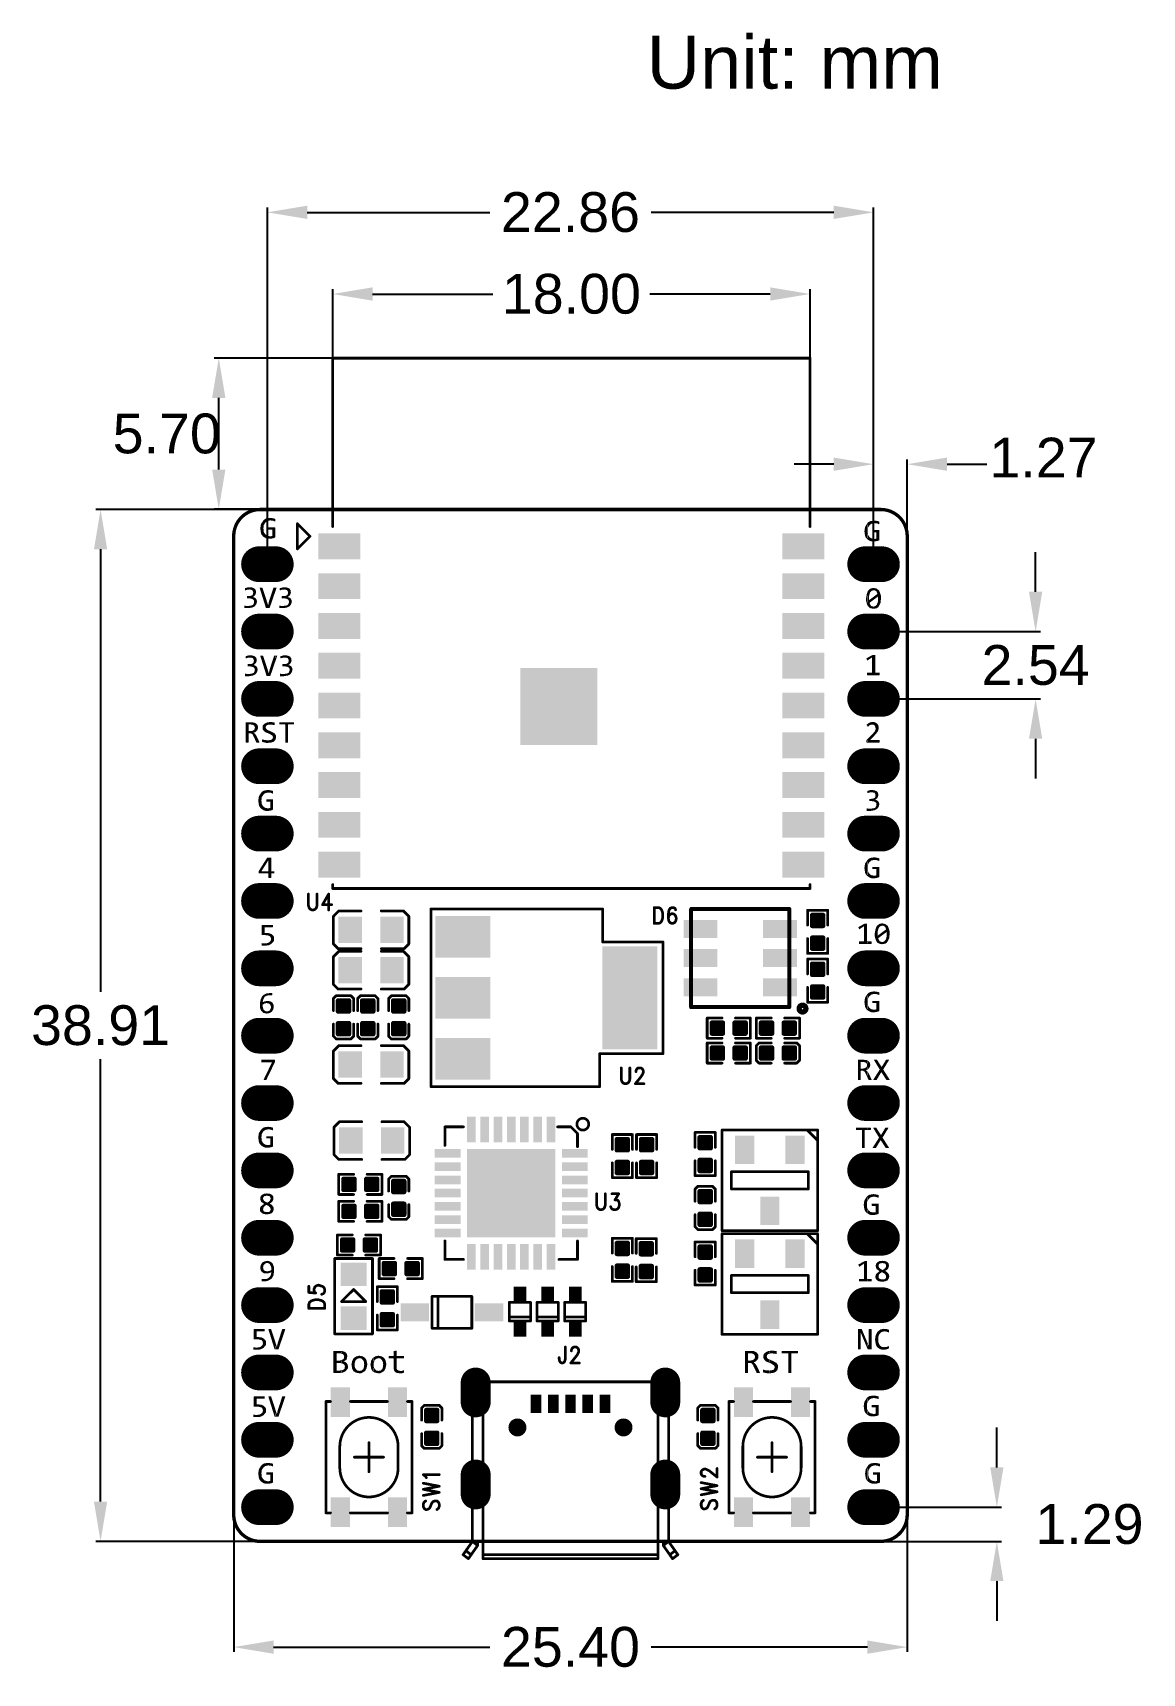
# Model space of a CAD drawing. Extents: x 138.1 to 180, y 20.3 to 82.2.
import ezdxf

# ---------------------------------------------------------------- set-up
doc = ezdxf.new("R2010")
doc.units = 0
doc.header["$MEASUREMENT"] = 0
doc.layers.get('0').update_dxf_attribs({"linetype": 'CONTINUOUS'})
doc.layers.get('Defpoints').update_dxf_attribs({"linetype": 'CONTINUOUS'})
doc.layers.add('SILKTOP_PHO', color=251, linetype='CONTINUOUS')
doc.styles.get("Standard").update_dxf_attribs({"font": 'arial.ttf'})
doc.dimstyles.get("Standard").update_dxf_attribs({"dimtxt": 1.5, "dimasz": 1.5, "dimexe": 0.18, "dimexo": 0, "dimgap": 0.5, "dimtad": 0, "dimtih": 1, "dimtoh": 1, "dimzin": 0, "dimdsep": 46, "dimtxsty": 'Standard', "dimcen": 0.09, "dimadec": 0, "dimazin": 0, "dimtfac": 1, "dimtofl": 0, "dimtmove": 2, "dimatfit": 3, "dimfxl": 1, "dimtolj": 1, "dimtzin": 0, "dimarcsym": 0})

msp = doc.modelspace()

# ---------------------------------------------------------------- texts
at = {"linetype": 'Continuous'}
msp.add_text('Unit: mm', height=2, dxfattribs=at).set_placement((161.287, 80.066))

# ---------------------------------------------------------------- blocks, each defined once
blk = doc.blocks.new('ROUND_1')
at = {"const_width": 0.0127}
blk.add_lwpolyline([(-0.00635, 0, 1), (0.00635, 0, 1)], format="xyb", close=True, dxfattribs=at)
blk = doc.blocks.new('ROUND_20')
at = {"const_width": 0.050038}
blk.add_lwpolyline([(-0.025018, 0, 1), (0.025018, 0, 1)], format="xyb", close=True, dxfattribs=at)
blk = doc.blocks.new('ROUND_32')
at = {"const_width": 0.0635}
blk.add_lwpolyline([(-0.03175, 0, 1), (0.03175, 0, 1)], format="xyb", close=True, dxfattribs=at)
blk = doc.blocks.new('ROUND_33')
at = {"const_width": 0.0508}
blk.add_lwpolyline([(-0.0254, 0, 1), (0.0254, 0, 1)], format="xyb", close=True, dxfattribs=at)
blk = doc.blocks.new('ROUND_253')
at = {"const_width": 0.075056}
blk.add_lwpolyline([(-0.037528, 0, 1), (0.037528, 0, 1)], format="xyb", close=True, dxfattribs=at)
blk = doc.blocks.new('RECTANGLE_197')
blk.add_solid([(0.4953, 0.4445), (0.4953, -0.4445), (-0.4953, 0.4445), (-0.4953, -0.4445)])
blk = doc.blocks.new('RECTANGLE_198')
blk.add_solid([(0.4445, 0.4953), (0.4445, -0.4953), (-0.4445, 0.4953), (-0.4445, -0.4953)])
blk = doc.blocks.new('RECTANGLE_200')
blk.add_solid([(0.163068, 0.48806), (0.163068, -0.48806), (-0.163068, 0.48806), (-0.163068, -0.48806)])
blk = doc.blocks.new('RECTANGLE_201')
blk.add_solid([(0.48806, 0.163068), (0.48806, -0.163068), (-0.48806, 0.163068), (-0.48806, -0.163068)])
blk = doc.blocks.new('SQUARE_202')
blk.add_solid([(1.663064, 1.663064), (1.663064, -1.663064), (-1.663064, 1.663064), (-1.663064, -1.663064)])
blk = doc.blocks.new('RECTANGLE_208')
blk.add_solid([(0.788162, 0.48806), (0.788162, -0.48806), (-0.788162, 0.48806), (-0.788162, -0.48806)])
blk = doc.blocks.new('RECTANGLE_212')
blk.add_solid([(1.038098, 0.788162), (1.038098, -0.788162), (-1.038098, 0.788162), (-1.038098, -0.788162)])
blk = doc.blocks.new('RECTANGLE_213')
blk.add_solid([(1.038098, 1.938146), (1.038098, -1.938146), (-1.038098, 1.938146), (-1.038098, -1.938146)])
blk = doc.blocks.new('RECTANGLE_215')
blk.add_solid([(0.363092, 0.563118), (0.363092, -0.563118), (-0.363092, 0.563118), (-0.363092, -0.563118)])
blk = doc.blocks.new('RECTANGLE_228')
blk.add_solid([(0.238124, 0.27813), (0.238124, -0.27813), (-0.238124, 0.27813), (-0.238124, -0.27813)])
blk = doc.blocks.new('RECTANGLE_233')
blk.add_solid([(0.363092, 0.538098), (0.363092, -0.538098), (-0.363092, 0.538098), (-0.363092, -0.538098)])
blk = doc.blocks.new('RECTANGLE_241')
blk.add_solid([(0.538098, 0.338074), (0.538098, -0.338074), (-0.538098, 0.338074), (-0.538098, -0.338074)])
blk = doc.blocks.new('OBLONG_242')
at = {"const_width": 1.3462}
blk.add_lwpolyline([(0.3175, 0), (-0.3175, 0)], dxfattribs=at)
at = {"const_width": 0.6731}
for points in [[(-0.65405, 0, 1), (0.01905, 0, 1)], [(-0.01905, 0, 1), (0.65405, 0, 1)]]:
    blk.add_lwpolyline(points, format="xyb", close=True, dxfattribs=at)
blk = doc.blocks.new('RECTANGLE_247')
blk.add_solid([(0.200024, 0.350012), (0.200024, -0.350012), (-0.200024, 0.350012), (-0.200024, -0.350012)])
blk = doc.blocks.new('OBLONG_248')
at = {"const_width": 1.126236}
blk.add_lwpolyline([(0, 0.37503), (0, -0.37503)], dxfattribs=at)
at = {"const_width": 0.563118}
for points in [[(-0.281558, 0.37503, 1), (0.281558, 0.37503, 1)], [(-0.281558, -0.37503, 1), (0.281558, -0.37503, 1)]]:
    blk.add_lwpolyline(points, format="xyb", close=True, dxfattribs=at)
blk = doc.blocks.new('ROUND_249')
at = {"const_width": 0.338074}
blk.add_lwpolyline([(-0.169036, 0, 1), (0.169036, 0, 1)], format="xyb", close=True, dxfattribs=at)
blk = doc.blocks.new('SQUARE_251')
blk.add_solid([(0.725042, 0.725042), (0.725042, -0.725042), (-0.725042, 0.725042), (-0.725042, -0.725042)])
blk = doc.blocks.new('RECTANGLE_254')
blk.add_solid([(0.638048, 0.338074), (0.638048, -0.338074), (-0.638048, 0.338074), (-0.638048, -0.338074)])
blk = doc.blocks.new('ROUND_158')
at = {"const_width": 0.0889}
blk.add_lwpolyline([(-0.04445, 0, 1), (0.04445, 0, 1)], format="xyb", close=True, dxfattribs=at)
blk = doc.blocks.new('*D108')
at = {"color": 0, "linetype": 'Continuous', "lineweight": -2}
for p, q in [((146.748, 64.196), (140.514, 64.196)), ((140.694, 62.696), (140.694, 46.006)), ((140.694, 26.783), (140.694, 43.473)), ((146.748, 25.283), (140.514, 25.283))]:
    blk.add_line(p, q, dxfattribs=at)
at = {"color": 0, "linetype": 'Continuous'}
for points in [[(140.444, 62.696), (140.944, 62.696), (140.694, 64.196)], [(140.444, 26.783), (140.944, 26.783), (140.694, 25.283)]]:
    blk.add_solid(points, dxfattribs=at)
at = {"layer": 'Defpoints', "color": 0, "linetype": 'Continuous'}
for p in [(146.748, 64.196), (140.694, 25.283), (146.748, 25.283)]:
    blk.add_point(p, dxfattribs=at)
at = {"color": 0, "linetype": 'Continuous', "insert": (140.694, 44.74), "char_height": 1.5, "attachment_point": 5}
blk.add_mtext('\\A1;38.91', dxfattribs=at)
blk = doc.blocks.new('*D109')
at = {"color": 0, "linetype": 'Continuous', "lineweight": -2}
for p, q in [((145.716, 26.315), (145.716, 21.116)), ((171.116, 26.315), (171.116, 21.116)), ((147.216, 21.296), (155.375, 21.296)), ((169.616, 21.296), (161.457, 21.296))]:
    blk.add_line(p, q, dxfattribs=at)
at = {"color": 0, "linetype": 'Continuous'}
for points in [[(147.216, 21.546), (147.216, 21.046), (145.716, 21.296)], [(169.616, 21.546), (169.616, 21.046), (171.116, 21.296)]]:
    blk.add_solid(points, dxfattribs=at)
at = {"layer": 'Defpoints', "color": 0, "linetype": 'Continuous'}
for p in [(145.716, 26.315), (171.116, 26.315), (171.116, 21.296)]:
    blk.add_point(p, dxfattribs=at)
at = {"color": 0, "linetype": 'Continuous', "insert": (158.416, 21.296), "char_height": 1.5, "attachment_point": 5}
blk.add_mtext('\\A1;25.40', dxfattribs=at)
blk = doc.blocks.new('*D111')
at = {"color": 0, "linetype": 'Continuous', "lineweight": -2}
for p, q in [((149.45, 69.878), (149.45, 72.502)), ((167.45, 69.878), (167.45, 72.502)), ((150.95, 72.322), (155.492, 72.322)), ((165.95, 72.322), (161.408, 72.322))]:
    blk.add_line(p, q, dxfattribs=at)
at = {"color": 0, "linetype": 'Continuous'}
for points in [[(150.95, 72.572), (150.95, 72.072), (149.45, 72.322)], [(165.95, 72.572), (165.95, 72.072), (167.45, 72.322)]]:
    blk.add_solid(points, dxfattribs=at)
at = {"layer": 'Defpoints', "color": 0, "linetype": 'Continuous'}
for p in [(167.45, 72.322), (149.45, 69.878), (167.45, 69.878)]:
    blk.add_point(p, dxfattribs=at)
at = {"color": 0, "linetype": 'Continuous', "insert": (158.45, 72.322), "char_height": 1.5, "attachment_point": 5}
blk.add_mtext('\\A1;18.00', dxfattribs=at)
blk = doc.blocks.new('*D112')
at = {"color": 0, "linetype": 'Continuous', "lineweight": -2}
for p, q in [((149.476, 69.903), (144.972, 69.903)), ((145.152, 65.703), (145.152, 68.403)), ((149.476, 64.203), (144.972, 64.203))]:
    blk.add_line(p, q, dxfattribs=at)
at = {"color": 0, "linetype": 'Continuous'}
for points in [[(144.902, 68.403), (145.402, 68.403), (145.152, 69.903)], [(144.902, 65.703), (145.402, 65.703), (145.152, 64.203)]]:
    blk.add_solid(points, dxfattribs=at)
at = {"layer": 'Defpoints', "color": 0, "linetype": 'Continuous'}
for p in [(145.152, 69.903), (149.476, 69.903), (149.476, 64.203)]:
    blk.add_point(p, dxfattribs=at)
at = {"color": 0, "linetype": 'Continuous', "insert": (143.19, 67.053), "char_height": 1.5, "attachment_point": 5}
blk.add_mtext('\\A1;5.70', dxfattribs=at)
blk = doc.blocks.new('*D114')
at = {"color": 0, "linetype": 'Continuous', "lineweight": -2}
for p, q in [((175.958, 61.093), (175.958, 62.593)), ((169.846, 59.593), (176.138, 59.593)), ((169.846, 57.053), (176.138, 57.053)), ((175.958, 55.553), (175.958, 54.053))]:
    blk.add_line(p, q, dxfattribs=at)
at = {"color": 0, "linetype": 'Continuous'}
for points in [[(175.708, 61.093), (176.208, 61.093), (175.958, 59.593)], [(175.708, 55.553), (176.208, 55.553), (175.958, 57.053)]]:
    blk.add_solid(points, dxfattribs=at)
at = {"layer": 'Defpoints', "color": 0, "linetype": 'Continuous'}
for p in [(169.846, 59.593), (169.846, 57.053), (175.958, 57.053)]:
    blk.add_point(p, dxfattribs=at)
at = {"color": 0, "linetype": 'Continuous', "insert": (175.958, 58.323), "char_height": 1.5, "attachment_point": 5}
blk.add_mtext('\\A1;2.54', dxfattribs=at)
blk = doc.blocks.new('*D115')
at = {"color": 0, "linetype": 'Continuous', "lineweight": -2}
for p, q in [((174.496, 28.073), (174.496, 29.573)), ((169.846, 26.573), (174.676, 26.573)), ((170.085, 25.283), (174.676, 25.283)), ((174.496, 23.783), (174.496, 22.283))]:
    blk.add_line(p, q, dxfattribs=at)
at = {"color": 0, "linetype": 'Continuous'}
for points in [[(174.246, 28.073), (174.746, 28.073), (174.496, 26.573)], [(174.246, 23.783), (174.746, 23.783), (174.496, 25.283)]]:
    blk.add_solid(points, dxfattribs=at)
at = {"layer": 'Defpoints', "color": 0, "linetype": 'Continuous'}
for p in [(169.846, 26.573), (170.085, 25.283), (174.496, 25.283)]:
    blk.add_point(p, dxfattribs=at)
at = {"color": 0, "linetype": 'Continuous', "insert": (177.989, 25.928), "char_height": 1.5, "attachment_point": 5}
blk.add_mtext('\\A1;1.29', dxfattribs=at)
blk = doc.blocks.new('*D116')
at = {"color": 0, "linetype": 'Continuous', "lineweight": -2}
for p, q in [((168.346, 65.904), (166.846, 65.904)), ((169.846, 62.133), (169.846, 66.084)), ((171.116, 63.164), (171.116, 66.084)), ((172.616, 65.904), (174.116, 65.904))]:
    blk.add_line(p, q, dxfattribs=at)
at = {"color": 0, "linetype": 'Continuous'}
for points in [[(168.346, 66.154), (168.346, 65.654), (169.846, 65.904)], [(172.616, 66.154), (172.616, 65.654), (171.116, 65.904)]]:
    blk.add_solid(points, dxfattribs=at)
at = {"layer": 'Defpoints', "color": 0, "linetype": 'Continuous'}
for p in [(171.116, 65.904), (171.116, 63.164), (169.846, 62.133)]:
    blk.add_point(p, dxfattribs=at)
at = {"color": 0, "linetype": 'Continuous', "insert": (176.255, 66.153), "char_height": 1.5, "attachment_point": 5}
blk.add_mtext('\\A1;1.27', dxfattribs=at)
blk = doc.blocks.new('*D117')
at = {"color": 0, "linetype": 'Continuous', "lineweight": -2}
for p, q in [((146.986, 62.133), (146.986, 75.582)), ((169.846, 62.574), (169.846, 75.582)), ((148.486, 75.402), (155.373, 75.402)), ((168.346, 75.402), (161.459, 75.402))]:
    blk.add_line(p, q, dxfattribs=at)
at = {"color": 0, "linetype": 'Continuous'}
for points in [[(148.486, 75.652), (148.486, 75.152), (146.986, 75.402)], [(168.346, 75.652), (168.346, 75.152), (169.846, 75.402)]]:
    blk.add_solid(points, dxfattribs=at)
at = {"layer": 'Defpoints', "color": 0, "linetype": 'Continuous'}
for p in [(146.986, 75.402), (169.846, 62.574), (146.986, 62.133)]:
    blk.add_point(p, dxfattribs=at)
at = {"color": 0, "linetype": 'Continuous', "insert": (158.416, 75.402), "char_height": 1.5, "attachment_point": 5}
blk.add_mtext('\\A1;22.86', dxfattribs=at)

# ---------------------------------------------------------------- dimensions: what is measured, and where the dimension line sits
at = {"linetype": 'Continuous'}
for base, p1, p2, picture, middle in [((146.986, 75.402), (169.846, 62.574), (146.986, 62.133), '*D117', (158.416, 75.402)), ((167.45, 72.322), (149.45, 69.878), (167.45, 69.878), '*D111', (158.45, 72.322)), ((171.116, 21.296), (145.716, 26.315), (171.116, 26.315), '*D109', (158.416, 21.296))]:
    dim = msp.add_linear_dim(base=base, p1=p1, p2=p2, dimstyle='Standard', dxfattribs=at)
    dim.commit()
    dim.dimension.update_dxf_attribs({"geometry": picture, "text_midpoint": middle})
for base, p1, p2, picture, middle in [((145.152, 69.903), (149.476, 64.203), (149.476, 69.903), '*D112', (143.19, 67.053)), ((140.694, 25.283), (146.748, 64.196), (146.748, 25.283), '*D108', (140.694, 44.74)), ((175.958, 57.053), (169.846, 59.593), (169.846, 57.053), '*D114', (175.958, 58.323)), ((174.496, 25.283), (169.846, 26.573), (170.085, 25.283), '*D115', (177.989, 25.928))]:
    dim = msp.add_linear_dim(base=base, p1=p1, p2=p2, angle=90, dimstyle='Standard', dxfattribs=at)
    dim.commit()
    dim.dimension.update_dxf_attribs({"geometry": picture, "text_midpoint": middle})
dim = msp.add_linear_dim(base=(171.116, 65.904), p1=(169.846, 62.133), p2=(171.116, 63.164), dimstyle='Standard', dxfattribs=at)
dim.commit()
dim.dimension.update_dxf_attribs({"geometry": '*D116', "text_midpoint": (176.255, 66.153), "dimtype": 160})

# ---------------------------------------------------------------- linework, layer by layer
at = {"const_width": 0.127}
for points in [[(146.716, 64.196, 0.414214), (145.716, 63.196)], [(171.116, 63.196, 0.414214), (170.116, 64.196)], [(145.716, 26.283, 0.414214), (146.716, 25.283)], [(170.116, 25.283, 0.414214), (171.116, 26.283)]]:
    msp.add_lwpolyline(points, format="xyb", dxfattribs=at)
for points, const_width in [([(145.716, 64.196), (145.717, 64.196)], 0.0254), ([(170.116, 64.196), (146.716, 64.196)], 0.127), ([(145.716, 63.196), (145.716, 26.283)], 0.127), ([(171.116, 26.283), (171.116, 63.196)], 0.127), ([(167.535, 48.496), (167.535, 48.902)], 0.178), ([(167.535, 48.902), (167.941, 48.902)], 0.178), ([(167.586, 48.496), (167.586, 48.902)], 0.178), ([(167.764, 48.496), (167.764, 48.902)], 0.178), ([(167.941, 48.902), (167.941, 48.496)], 0.178), ([(167.941, 48.496), (167.941, 48.902)], 0.178), ([(167.535, 48.753), (167.941, 48.753)], 0.178), ([(167.535, 48.575), (167.941, 48.575)], 0.178), ([(167.941, 48.496), (167.535, 48.496)], 0.178), ([(167.535, 47.638), (167.535, 48.044)], 0.178), ([(167.535, 48.044), (167.941, 48.044)], 0.178), ([(167.535, 48.042), (167.941, 48.042)], 0.178), ([(167.535, 47.864), (167.941, 47.864)], 0.178), ([(167.535, 47.686), (167.941, 47.686)], 0.178), ([(167.941, 47.638), (167.535, 47.638)], 0.178), ([(167.586, 47.638), (167.586, 48.044)], 0.178), ([(167.764, 47.638), (167.764, 48.044)], 0.178), ([(167.941, 48.044), (167.941, 47.638)], 0.178), ([(167.941, 47.638), (167.941, 48.044)], 0.178), ([(167.535, 46.655), (167.535, 47.061)], 0.178), ([(167.535, 47.061), (167.941, 47.061)], 0.178), ([(167.535, 46.975), (167.941, 46.975)], 0.178), ([(167.586, 46.655), (167.586, 47.061)], 0.178), ([(167.764, 46.655), (167.764, 47.061)], 0.178), ([(167.941, 47.061), (167.941, 46.655)], 0.178), ([(167.941, 46.655), (167.941, 47.061)], 0.178), ([(167.535, 46.797), (167.941, 46.797)], 0.178), ([(167.941, 46.655), (167.535, 46.655)], 0.178), ([(167.535, 45.797), (167.535, 46.203)], 0.178), ([(167.535, 46.203), (167.941, 46.203)], 0.178), ([(167.535, 46.086), (167.941, 46.086)], 0.178), ([(167.535, 45.908), (167.941, 45.908)], 0.178), ([(167.941, 45.797), (167.535, 45.797)], 0.178), ([(167.586, 45.797), (167.586, 46.203)], 0.178), ([(167.764, 45.797), (167.764, 46.203)], 0.178), ([(167.941, 46.203), (167.941, 45.797)], 0.178), ([(167.941, 45.797), (167.941, 46.203)], 0.178), ([(149.653, 45.27), (149.653, 45.677)], 0.178), ([(149.653, 45.677), (150.06, 45.677)], 0.178), ([(149.653, 45.552), (150.06, 45.552)], 0.178), ([(149.653, 45.375), (150.06, 45.375)], 0.178), ([(150.06, 45.27), (149.653, 45.27)], 0.178), ([(149.806, 45.27), (149.806, 45.677)], 0.178), ([(149.984, 45.27), (149.984, 45.677)], 0.178), ([(150.06, 45.677), (150.06, 45.27)], 0.178), ([(150.568, 45.27), (150.568, 45.677)], 0.178), ([(150.568, 45.677), (150.974, 45.677)], 0.178), ([(150.568, 45.552), (150.974, 45.552)], 0.178), ([(150.568, 45.375), (150.974, 45.375)], 0.178), ([(150.974, 45.27), (150.568, 45.27)], 0.178), ([(150.695, 45.27), (150.695, 45.677)], 0.178), ([(150.873, 45.27), (150.873, 45.677)], 0.178), ([(150.974, 45.677), (150.974, 45.27)], 0.178), ([(151.736, 45.27), (151.736, 45.677)], 0.178), ([(151.736, 45.677), (152.143, 45.677)], 0.178), ([(151.736, 45.552), (152.143, 45.552)], 0.178), ([(151.736, 45.375), (152.143, 45.375)], 0.178), ([(152.143, 45.27), (151.736, 45.27)], 0.178), ([(151.762, 45.27), (151.762, 45.677)], 0.178), ([(151.939, 45.27), (151.939, 45.677)], 0.178), ([(152.117, 45.27), (152.117, 45.677)], 0.178), ([(152.143, 45.677), (152.143, 45.27)], 0.178), ([(149.653, 44.412), (149.653, 44.819)], 0.178), ([(149.653, 44.819), (150.06, 44.819)], 0.178), ([(149.653, 44.663), (150.06, 44.663)], 0.178), ([(149.653, 44.486), (150.06, 44.486)], 0.178), ([(149.806, 44.412), (149.806, 44.819)], 0.178), ([(149.984, 44.412), (149.984, 44.819)], 0.178), ([(150.06, 44.819), (150.06, 44.412)], 0.178), ([(150.568, 44.412), (150.568, 44.819)], 0.178), ([(150.568, 44.819), (150.974, 44.819)], 0.178), ([(150.568, 44.663), (150.974, 44.663)], 0.178), ([(150.568, 44.486), (150.974, 44.486)], 0.178), ([(150.695, 44.412), (150.695, 44.819)], 0.178), ([(150.873, 44.412), (150.873, 44.819)], 0.178), ([(150.974, 44.819), (150.974, 44.412)], 0.178), ([(151.736, 44.412), (151.736, 44.819)], 0.178), ([(151.736, 44.819), (152.143, 44.819)], 0.178), ([(151.736, 44.663), (152.143, 44.663)], 0.178), ([(151.736, 44.486), (152.143, 44.486)], 0.178), ([(151.762, 44.412), (151.762, 44.819)], 0.178), ([(151.939, 44.412), (151.939, 44.819)], 0.178), ([(152.117, 44.412), (152.117, 44.819)], 0.178), ([(152.143, 44.819), (152.143, 44.412)], 0.178), ([(163.753, 44.435), (163.753, 44.841)], 0.178), ([(163.753, 44.841), (164.159, 44.841)], 0.178), ([(163.753, 44.841), (164.159, 44.841)], 0.178), ([(163.753, 44.663), (164.159, 44.663)], 0.178), ([(163.753, 44.486), (164.159, 44.486)], 0.178), ([(163.852, 44.435), (163.852, 44.841)], 0.178), ([(164.03, 44.435), (164.03, 44.841)], 0.178), ([(164.159, 44.841), (164.159, 44.435)], 0.178), ([(164.611, 44.435), (164.611, 44.841)], 0.178), ([(164.611, 44.841), (165.018, 44.841)], 0.178), ([(164.611, 44.841), (165.018, 44.841)], 0.178), ([(164.611, 44.663), (165.018, 44.663)], 0.178), ([(164.611, 44.486), (165.018, 44.486)], 0.178), ([(164.741, 44.435), (164.741, 44.841)], 0.178), ([(164.919, 44.435), (164.919, 44.841)], 0.178), ([(165.018, 44.841), (165.018, 44.435)], 0.178), ([(165.607, 44.435), (165.607, 44.841)], 0.178), ([(165.607, 44.841), (166.014, 44.841)], 0.178), ([(165.607, 44.841), (166.014, 44.841)], 0.178), ([(165.607, 44.663), (166.014, 44.663)], 0.178), ([(165.607, 44.486), (166.014, 44.486)], 0.178), ([(165.63, 44.435), (165.63, 44.841)], 0.178), ([(165.808, 44.435), (165.808, 44.841)], 0.178), ([(165.986, 44.435), (165.986, 44.841)], 0.178), ([(166.014, 44.841), (166.014, 44.435)], 0.178), ([(166.465, 44.435), (166.465, 44.841)], 0.178), ([(166.465, 44.841), (166.872, 44.841)], 0.178), ([(166.465, 44.841), (166.872, 44.841)], 0.178), ([(166.465, 44.663), (166.872, 44.663)], 0.178), ([(166.465, 44.486), (166.872, 44.486)], 0.178), ([(166.519, 44.435), (166.519, 44.841)], 0.178), ([(166.697, 44.435), (166.697, 44.841)], 0.178), ([(166.872, 44.841), (166.872, 44.435)], 0.178), ([(150.06, 44.412), (149.653, 44.412)], 0.178), ([(150.974, 44.412), (150.568, 44.412)], 0.178), ([(152.143, 44.412), (151.736, 44.412)], 0.178), ([(164.159, 44.435), (163.753, 44.435)], 0.178), ([(163.753, 43.495), (163.753, 43.901)], 0.178), ([(163.753, 43.901), (164.159, 43.901)], 0.178), ([(163.852, 43.495), (163.852, 43.901)], 0.178), ([(164.03, 43.495), (164.03, 43.901)], 0.178), ([(164.159, 43.901), (164.159, 43.495)], 0.178), ([(165.018, 44.435), (164.611, 44.435)], 0.178), ([(164.611, 43.495), (164.611, 43.901)], 0.178), ([(164.611, 43.901), (165.018, 43.901)], 0.178), ([(164.741, 43.495), (164.741, 43.901)], 0.178), ([(164.919, 43.495), (164.919, 43.901)], 0.178), ([(165.018, 43.901), (165.018, 43.495)], 0.178), ([(166.014, 44.435), (165.607, 44.435)], 0.178), ([(165.607, 43.495), (165.607, 43.901)], 0.178), ([(165.607, 43.901), (166.014, 43.901)], 0.178), ([(165.63, 43.495), (165.63, 43.901)], 0.178), ([(165.808, 43.495), (165.808, 43.901)], 0.178), ([(165.986, 43.495), (165.986, 43.901)], 0.178), ([(166.014, 43.901), (166.014, 43.495)], 0.178), ([(166.872, 44.435), (166.465, 44.435)], 0.178), ([(166.465, 43.495), (166.465, 43.901)], 0.178), ([(166.465, 43.901), (166.872, 43.901)], 0.178), ([(166.519, 43.495), (166.519, 43.901)], 0.178), ([(166.697, 43.495), (166.697, 43.901)], 0.178), ([(166.872, 43.901), (166.872, 43.495)], 0.178), ([(163.753, 43.774), (164.159, 43.774)], 0.178), ([(163.753, 43.597), (164.159, 43.597)], 0.178), ([(164.159, 43.495), (163.753, 43.495)], 0.178), ([(164.611, 43.774), (165.018, 43.774)], 0.178), ([(164.611, 43.597), (165.018, 43.597)], 0.178), ([(165.018, 43.495), (164.611, 43.495)], 0.178), ([(165.607, 43.774), (166.014, 43.774)], 0.178), ([(165.607, 43.597), (166.014, 43.597)], 0.178), ([(166.014, 43.495), (165.607, 43.495)], 0.178), ([(166.465, 43.774), (166.872, 43.774)], 0.178), ([(166.465, 43.597), (166.872, 43.597)], 0.178), ([(166.872, 43.495), (166.465, 43.495)], 0.178), ([(160.169, 40.038), (160.169, 40.444)], 0.178), ([(160.169, 40.444), (160.575, 40.444)], 0.178), ([(160.169, 40.396), (160.575, 40.396)], 0.178), ([(160.169, 40.218), (160.575, 40.218)], 0.178), ([(160.296, 40.038), (160.296, 40.444)], 0.178), ([(160.474, 40.038), (160.474, 40.444)], 0.178), ([(160.575, 40.444), (160.575, 40.038)], 0.178), ([(161.083, 40.038), (161.083, 40.444)], 0.178), ([(161.083, 40.444), (161.49, 40.444)], 0.178), ([(161.083, 40.396), (161.49, 40.396)], 0.178), ([(161.083, 40.218), (161.49, 40.218)], 0.178), ([(161.185, 40.038), (161.185, 40.444)], 0.178), ([(161.363, 40.038), (161.363, 40.444)], 0.178), ([(161.49, 40.444), (161.49, 40.038)], 0.178), ([(163.293, 40.114), (163.293, 40.52)], 0.178), ([(163.293, 40.52), (163.7, 40.52)], 0.178), ([(163.293, 40.396), (163.7, 40.396)], 0.178), ([(163.293, 40.218), (163.7, 40.218)], 0.178), ([(163.319, 40.114), (163.319, 40.52)], 0.178), ([(163.496, 40.114), (163.496, 40.52)], 0.178), ([(163.674, 40.114), (163.674, 40.52)], 0.178), ([(163.7, 40.52), (163.7, 40.114)], 0.178), ([(160.169, 40.041), (160.575, 40.041)], 0.178), ([(160.575, 40.038), (160.169, 40.038)], 0.178), ([(160.169, 39.18), (160.169, 39.586)], 0.178), ([(160.169, 39.586), (160.575, 39.586)], 0.178), ([(160.169, 39.507), (160.575, 39.507)], 0.178), ([(160.296, 39.18), (160.296, 39.586)], 0.178), ([(160.474, 39.18), (160.474, 39.586)], 0.178), ([(160.575, 39.586), (160.575, 39.18)], 0.178), ([(161.083, 40.041), (161.49, 40.041)], 0.178), ([(161.49, 40.038), (161.083, 40.038)], 0.178), ([(161.083, 39.18), (161.083, 39.586)], 0.178), ([(161.083, 39.586), (161.49, 39.586)], 0.178), ([(161.083, 39.507), (161.49, 39.507)], 0.178), ([(161.185, 39.18), (161.185, 39.586)], 0.178), ([(161.363, 39.18), (161.363, 39.586)], 0.178), ([(161.49, 39.586), (161.49, 39.18)], 0.178), ([(163.7, 40.114), (163.293, 40.114)], 0.178), ([(163.293, 39.256), (163.293, 39.662)], 0.178), ([(163.293, 39.662), (163.7, 39.662)], 0.178), ([(163.293, 39.507), (163.7, 39.507)], 0.178), ([(163.319, 39.256), (163.319, 39.662)], 0.178), ([(163.496, 39.256), (163.496, 39.662)], 0.178), ([(163.674, 39.256), (163.674, 39.662)], 0.178), ([(163.7, 39.662), (163.7, 39.256)], 0.178), ([(149.859, 38.542), (149.859, 38.948)], 0.178), ([(149.859, 38.948), (150.266, 38.948)], 0.178), ([(149.984, 38.542), (149.984, 38.948)], 0.178), ([(150.161, 38.542), (150.161, 38.948)], 0.178), ([(150.266, 38.948), (150.266, 38.542)], 0.178), ([(150.717, 38.542), (150.717, 38.948)], 0.178), ([(150.717, 38.948), (151.124, 38.948)], 0.178), ([(150.873, 38.542), (150.873, 38.948)], 0.178), ([(151.05, 38.542), (151.05, 38.948)], 0.178), ([(151.124, 38.948), (151.124, 38.542)], 0.178), ([(160.169, 39.329), (160.575, 39.329)], 0.178), ([(160.575, 39.18), (160.169, 39.18)], 0.178), ([(161.083, 39.329), (161.49, 39.329)], 0.178), ([(161.49, 39.18), (161.083, 39.18)], 0.178), ([(163.293, 39.329), (163.7, 39.329)], 0.178), ([(163.7, 39.256), (163.293, 39.256)], 0.178), ([(149.859, 38.796), (150.266, 38.796)], 0.178), ([(149.859, 38.618), (150.266, 38.618)], 0.178), ([(150.266, 38.542), (149.859, 38.542)], 0.178), ([(150.717, 38.796), (151.124, 38.796)], 0.178), ([(150.717, 38.618), (151.124, 38.618)], 0.178), ([(151.124, 38.542), (150.717, 38.542)], 0.178), ([(151.736, 38.463), (151.736, 38.869)], 0.178), ([(151.736, 38.869), (152.143, 38.869)], 0.178), ([(151.736, 38.796), (152.143, 38.796)], 0.178), ([(151.736, 38.618), (152.143, 38.618)], 0.178), ([(152.143, 38.463), (151.736, 38.463)], 0.178), ([(151.762, 38.463), (151.762, 38.869)], 0.178), ([(151.939, 38.463), (151.939, 38.869)], 0.178), ([(152.117, 38.463), (152.117, 38.869)], 0.178), ([(152.143, 38.869), (152.143, 38.463)], 0.178), ([(163.293, 38.082), (163.293, 38.488)], 0.178), ([(163.293, 38.488), (163.7, 38.488)], 0.178), ([(163.293, 38.44), (163.7, 38.44)], 0.178), ([(163.319, 38.082), (163.319, 38.488)], 0.178), ([(163.496, 38.082), (163.496, 38.488)], 0.178), ([(163.674, 38.082), (163.674, 38.488)], 0.178), ([(163.7, 38.488), (163.7, 38.082)], 0.178), ([(149.859, 37.526), (149.859, 37.932)], 0.178), ([(149.859, 37.932), (150.266, 37.932)], 0.178), ([(149.859, 37.907), (150.266, 37.907)], 0.178), ([(149.859, 37.729), (150.266, 37.729)], 0.178), ([(149.984, 37.526), (149.984, 37.932)], 0.178), ([(150.161, 37.526), (150.161, 37.932)], 0.178), ([(150.266, 37.932), (150.266, 37.526)], 0.178), ([(150.717, 37.526), (150.717, 37.932)], 0.178), ([(150.717, 37.932), (151.124, 37.932)], 0.178), ([(150.717, 37.907), (151.124, 37.907)], 0.178), ([(150.717, 37.729), (151.124, 37.729)], 0.178), ([(150.873, 37.526), (150.873, 37.932)], 0.178), ([(151.05, 37.526), (151.05, 37.932)], 0.178), ([(151.124, 37.932), (151.124, 37.526)], 0.178), ([(151.736, 37.605), (151.736, 38.011)], 0.178), ([(151.736, 38.011), (152.143, 38.011)], 0.178), ([(151.736, 37.907), (152.143, 37.907)], 0.178), ([(151.736, 37.729), (152.143, 37.729)], 0.178), ([(151.762, 37.605), (151.762, 38.011)], 0.178), ([(151.939, 37.605), (151.939, 38.011)], 0.178), ([(152.117, 37.605), (152.117, 38.011)], 0.178), ([(152.143, 38.011), (152.143, 37.605)], 0.178), ([(163.293, 38.263), (163.7, 38.263)], 0.178), ([(163.293, 38.085), (163.7, 38.085)], 0.178), ([(163.7, 38.082), (163.293, 38.082)], 0.178), ([(149.859, 37.551), (150.266, 37.551)], 0.178), ([(150.266, 37.526), (149.859, 37.526)], 0.178), ([(150.717, 37.551), (151.124, 37.551)], 0.178), ([(151.124, 37.526), (150.717, 37.526)], 0.178), ([(152.143, 37.605), (151.736, 37.605)], 0.178), ([(163.293, 37.224), (163.293, 37.63)], 0.178), ([(163.293, 37.63), (163.7, 37.63)], 0.178), ([(163.293, 37.551), (163.7, 37.551)], 0.178), ([(163.293, 37.374), (163.7, 37.374)], 0.178), ([(163.7, 37.224), (163.293, 37.224)], 0.178), ([(163.319, 37.224), (163.319, 37.63)], 0.178), ([(163.496, 37.224), (163.496, 37.63)], 0.178), ([(163.674, 37.224), (163.674, 37.63)], 0.178), ([(163.7, 37.63), (163.7, 37.224)], 0.178), ([(149.808, 36.256), (149.808, 36.662)], 0.178), ([(149.808, 36.662), (150.215, 36.662)], 0.178), ([(149.808, 36.662), (150.215, 36.662)], 0.178), ([(149.808, 36.485), (150.215, 36.485)], 0.178), ([(149.984, 36.256), (149.984, 36.662)], 0.178), ([(150.161, 36.256), (150.161, 36.662)], 0.178), ([(150.215, 36.662), (150.215, 36.256)], 0.178), ([(150.667, 36.256), (150.667, 36.662)], 0.178), ([(150.667, 36.662), (151.073, 36.662)], 0.178), ([(150.667, 36.662), (151.073, 36.662)], 0.178), ([(150.667, 36.485), (151.073, 36.485)], 0.178), ([(150.695, 36.256), (150.695, 36.662)], 0.178), ([(150.873, 36.256), (150.873, 36.662)], 0.178), ([(151.05, 36.256), (151.05, 36.662)], 0.178), ([(151.073, 36.662), (151.073, 36.256)], 0.178), ([(160.169, 36.126), (160.169, 36.533)], 0.178), ([(160.169, 36.533), (160.575, 36.533)], 0.178), ([(160.169, 36.485), (160.575, 36.485)], 0.178), ([(160.296, 36.126), (160.296, 36.533)], 0.178), ([(160.474, 36.126), (160.474, 36.533)], 0.178), ([(160.575, 36.533), (160.575, 36.126)], 0.178), ([(161.071, 36.114), (161.071, 36.52)], 0.178), ([(161.071, 36.52), (161.477, 36.52)], 0.178), ([(161.071, 36.485), (161.477, 36.485)], 0.178), ([(161.185, 36.114), (161.185, 36.52)], 0.178), ([(161.363, 36.114), (161.363, 36.52)], 0.178), ([(161.477, 36.52), (161.477, 36.114)], 0.178), ([(149.808, 36.307), (150.215, 36.307)], 0.178), ([(150.215, 36.256), (149.808, 36.256)], 0.178), ([(150.667, 36.307), (151.073, 36.307)], 0.178), ([(151.073, 36.256), (150.667, 36.256)], 0.178), ([(160.169, 36.307), (160.575, 36.307)], 0.178), ([(160.169, 36.129), (160.575, 36.129)], 0.178), ([(160.575, 36.126), (160.169, 36.126)], 0.178), ([(161.071, 36.307), (161.477, 36.307)], 0.178), ([(161.071, 36.129), (161.477, 36.129)], 0.178), ([(161.477, 36.114), (161.071, 36.114)], 0.178), ([(163.293, 35.987), (163.293, 36.393)], 0.178), ([(163.293, 36.393), (163.7, 36.393)], 0.178), ([(163.293, 36.307), (163.7, 36.307)], 0.178), ([(163.293, 36.129), (163.7, 36.129)], 0.178), ([(163.7, 35.987), (163.293, 35.987)], 0.178), ([(163.319, 35.987), (163.319, 36.393)], 0.178), ([(163.496, 35.987), (163.496, 36.393)], 0.178), ([(163.674, 35.987), (163.674, 36.393)], 0.178), ([(163.7, 36.393), (163.7, 35.987)], 0.178), ([(151.383, 35.367), (151.383, 35.773)], 0.178), ([(151.383, 35.773), (151.79, 35.773)], 0.178), ([(151.383, 35.773), (151.79, 35.773)], 0.178), ([(151.383, 35.596), (151.79, 35.596)], 0.178), ([(151.383, 35.418), (151.79, 35.418)], 0.178), ([(151.79, 35.367), (151.383, 35.367)], 0.178), ([(151.406, 35.367), (151.406, 35.773)], 0.178), ([(151.584, 35.367), (151.584, 35.773)], 0.178), ([(151.762, 35.367), (151.762, 35.773)], 0.178), ([(151.79, 35.773), (151.79, 35.367)], 0.178), ([(152.241, 35.367), (152.241, 35.773)], 0.178), ([(152.241, 35.773), (152.648, 35.773)], 0.178), ([(152.241, 35.773), (152.648, 35.773)], 0.178), ([(152.241, 35.596), (152.648, 35.596)], 0.178), ([(152.241, 35.418), (152.648, 35.418)], 0.178), ([(152.648, 35.367), (152.241, 35.367)], 0.178), ([(152.295, 35.367), (152.295, 35.773)], 0.178), ([(152.473, 35.367), (152.473, 35.773)], 0.178), ([(152.648, 35.773), (152.648, 35.367)], 0.178), ([(160.169, 35.268), (160.169, 35.675)], 0.178), ([(160.169, 35.675), (160.575, 35.675)], 0.178), ([(160.169, 35.596), (160.575, 35.596)], 0.178), ([(160.169, 35.418), (160.575, 35.418)], 0.178), ([(160.575, 35.268), (160.169, 35.268)], 0.178), ([(160.296, 35.268), (160.296, 35.675)], 0.178), ([(160.474, 35.268), (160.474, 35.675)], 0.178), ([(160.575, 35.675), (160.575, 35.268)], 0.178), ([(161.071, 35.256), (161.071, 35.662)], 0.178), ([(161.071, 35.662), (161.477, 35.662)], 0.178), ([(161.071, 35.596), (161.477, 35.596)], 0.178), ([(161.071, 35.418), (161.477, 35.418)], 0.178), ([(161.477, 35.256), (161.071, 35.256)], 0.178), ([(161.185, 35.256), (161.185, 35.662)], 0.178), ([(161.363, 35.256), (161.363, 35.662)], 0.178), ([(161.477, 35.662), (161.477, 35.256)], 0.178), ([(163.293, 35.129), (163.293, 35.535)], 0.178), ([(163.293, 35.535), (163.7, 35.535)], 0.178), ([(163.293, 35.418), (163.7, 35.418)], 0.178), ([(163.293, 35.24), (163.7, 35.24)], 0.178), ([(163.319, 35.129), (163.319, 35.535)], 0.178), ([(163.496, 35.129), (163.496, 35.535)], 0.178), ([(163.674, 35.129), (163.674, 35.535)], 0.178), ([(163.7, 35.535), (163.7, 35.129)], 0.178), ([(151.304, 34.297), (151.304, 34.704)], 0.178), ([(151.304, 34.704), (151.711, 34.704)], 0.178), ([(151.406, 34.297), (151.406, 34.704)], 0.178), ([(151.584, 34.297), (151.584, 34.704)], 0.178), ([(151.711, 34.704), (151.711, 34.297)], 0.178), ([(163.7, 35.129), (163.293, 35.129)], 0.178), ([(151.304, 34.529), (151.711, 34.529)], 0.178), ([(151.304, 34.351), (151.711, 34.351)], 0.178), ([(151.711, 34.297), (151.304, 34.297)], 0.178), ([(151.304, 33.439), (151.304, 33.846)], 0.178), ([(151.304, 33.846), (151.711, 33.846)], 0.178), ([(151.304, 33.818), (151.711, 33.818)], 0.178), ([(151.304, 33.64), (151.711, 33.64)], 0.178), ([(151.304, 33.462), (151.711, 33.462)], 0.178), ([(151.711, 33.439), (151.304, 33.439)], 0.178), ([(151.406, 33.439), (151.406, 33.846)], 0.178), ([(151.584, 33.439), (151.584, 33.846)], 0.178), ([(151.711, 33.846), (151.711, 33.439)], 0.178), ([(152.981, 29.827), (152.981, 30.233)], 0.178), ([(152.981, 30.233), (153.387, 30.233)], 0.178), ([(153.006, 29.827), (153.006, 30.233)], 0.178), ([(153.184, 29.827), (153.184, 30.233)], 0.178), ([(153.362, 29.827), (153.362, 30.233)], 0.178), ([(153.387, 30.233), (153.387, 29.827)], 0.178), ([(163.395, 29.827), (163.395, 30.233)], 0.178), ([(163.395, 30.233), (163.801, 30.233)], 0.178), ([(163.496, 29.827), (163.496, 30.233)], 0.178), ([(163.674, 29.827), (163.674, 30.233)], 0.178), ([(163.801, 30.233), (163.801, 29.827)], 0.178), ([(152.981, 30.084), (153.387, 30.084)], 0.178), ([(152.981, 29.906), (153.387, 29.906)], 0.178), ([(153.387, 29.827), (152.981, 29.827)], 0.178), ([(163.395, 30.084), (163.801, 30.084)], 0.178), ([(163.395, 29.906), (163.801, 29.906)], 0.178), ([(163.801, 29.827), (163.395, 29.827)], 0.178), ([(152.981, 28.969), (152.981, 29.375)], 0.178), ([(152.981, 29.375), (153.387, 29.375)], 0.178), ([(152.981, 29.373), (153.387, 29.373)], 0.178), ([(152.981, 29.195), (153.387, 29.195)], 0.178), ([(152.981, 29.017), (153.387, 29.017)], 0.178), ([(153.006, 28.969), (153.006, 29.375)], 0.178), ([(153.184, 28.969), (153.184, 29.375)], 0.178), ([(153.362, 28.969), (153.362, 29.375)], 0.178), ([(153.387, 29.375), (153.387, 28.969)], 0.178), ([(163.395, 28.969), (163.395, 29.375)], 0.178), ([(163.395, 29.375), (163.801, 29.375)], 0.178), ([(163.395, 29.373), (163.801, 29.373)], 0.178), ([(163.395, 29.195), (163.801, 29.195)], 0.178), ([(163.395, 29.017), (163.801, 29.017)], 0.178), ([(163.496, 28.969), (163.496, 29.375)], 0.178), ([(163.674, 28.969), (163.674, 29.375)], 0.178), ([(163.801, 29.375), (163.801, 28.969)], 0.178), ([(169.846, 29.113), (169.847, 29.113)], 0.0254), ([(153.387, 28.969), (152.981, 28.969)], 0.178), ([(163.801, 28.969), (163.395, 28.969)], 0.178), ([(146.986, 26.573), (146.987, 26.573)], 0.0254), ([(169.846, 26.573), (169.847, 26.573)], 0.0254), ([(169.846, 26.573), (169.847, 26.573)], 0.0254), ([(145.716, 25.283), (145.717, 25.283)], 0.0254), ([(145.716, 25.283), (145.717, 25.283)], 0.0254), ([(146.716, 25.283), (170.116, 25.283)], 0.127), ([(171.116, 25.283), (171.117, 25.283)], 0.0254)]:
    msp.add_lwpolyline(points, dxfattribs=dict(const_width=const_width))
at = {"layer": 'SILKTOP_PHO'}
for points, const_width in [([(149.45, 63.553), (149.45, 69.903)], 0.102), ([(149.45, 69.903), (167.45, 69.903)], 0.102), ([(167.45, 69.903), (167.45, 64.211)], 0.102), ([(145.716, 64.196), (145.717, 64.196)], 0.0254), ([(170.116, 64.196), (146.716, 64.196)], 0.127), ([(146.835, 63.765), (146.753, 63.637)], 0.0254), ([(146.809, 63.213), (146.809, 63.723)], 0.0254), ([(146.834, 63.585), (146.834, 63.763)], 0.0254), ([(146.88, 63.81), (146.835, 63.765)], 0.0254), ([(146.838, 63.612), (146.898, 63.708)], 0.0254), ([(146.859, 63.646), (146.859, 63.789)], 0.0254), ([(146.937, 63.844), (146.88, 63.81)], 0.0254), ([(146.885, 63.687), (146.885, 63.813)], 0.0254), ([(146.898, 63.708), (146.9, 63.711)], 0.0254), ([(146.9, 63.711), (146.972, 63.77)], 0.0254), ([(146.91, 63.719), (146.91, 63.828)], 0.0254), ([(146.936, 63.74), (146.936, 63.843)], 0.0254), ([(147.006, 63.855), (146.937, 63.844)], 0.0254), ([(146.961, 63.761), (146.961, 63.848)], 0.0254), ([(146.972, 63.77), (146.977, 63.773)], 0.0254), ([(146.977, 63.773), (147.085, 63.797)], 0.0254), ([(146.986, 63.775), (146.986, 63.852)], 0.0254), ([(147.088, 63.867), (147.006, 63.855)], 0.0254), ([(147.012, 63.781), (147.012, 63.856)], 0.0254), ([(147.037, 63.786), (147.037, 63.86)], 0.0254), ([(147.063, 63.792), (147.063, 63.864)], 0.0254), ([(147.085, 63.797), (147.089, 63.797)], 0.0254), ([(147.181, 63.855), (147.088, 63.867)], 0.0254), ([(147.088, 63.797), (147.088, 63.867)], 0.0254), ([(147.089, 63.797), (147.196, 63.785)], 0.0254), ([(147.113, 63.794), (147.113, 63.864)], 0.0254), ([(147.139, 63.791), (147.139, 63.861)], 0.0254), ([(147.164, 63.789), (147.164, 63.858)], 0.0254), ([(147.266, 63.834), (147.181, 63.855)], 0.0254), ([(147.19, 63.786), (147.19, 63.853)], 0.0254), ([(147.196, 63.785), (147.2, 63.784)], 0.0254), ([(147.2, 63.784), (147.266, 63.756)], 0.0254), ([(147.215, 63.778), (147.215, 63.847)], 0.0254), ([(147.24, 63.767), (147.24, 63.841)], 0.0254), ([(147.266, 63.756), (147.266, 63.834)], 0.0254), ([(147.266, 63.756), (147.266, 63.834)], 0.0254), ([(149.45, 64.203), (167.45, 64.203)], 0.102), ([(167.45, 64.203), (167.45, 63.553)], 0.102), ([(169.664, 63.709), (169.618, 63.663)], 0.0254), ([(169.721, 63.742), (169.664, 63.709)], 0.0254), ([(169.669, 63.585), (169.669, 63.711)], 0.0254), ([(169.694, 63.617), (169.694, 63.726)], 0.0254), ([(169.719, 63.639), (169.719, 63.742)], 0.0254), ([(169.79, 63.754), (169.721, 63.742)], 0.0254), ([(169.745, 63.66), (169.745, 63.747)], 0.0254), ([(169.77, 63.673), (169.77, 63.751)], 0.0254), ([(169.871, 63.766), (169.79, 63.754)], 0.0254), ([(169.796, 63.679), (169.796, 63.755)], 0.0254), ([(169.821, 63.685), (169.821, 63.758)], 0.0254), ([(169.846, 63.69), (169.846, 63.762)], 0.0254), ([(169.964, 63.754), (169.871, 63.766)], 0.0254), ([(169.872, 63.695), (169.872, 63.766)], 0.0254), ([(169.897, 63.693), (169.897, 63.762)], 0.0254), ([(169.923, 63.69), (169.923, 63.759)], 0.0254), ([(169.948, 63.687), (169.948, 63.756)], 0.0254), ([(170.05, 63.733), (169.964, 63.754)], 0.0254), ([(169.973, 63.684), (169.973, 63.752)], 0.0254), ([(169.999, 63.676), (169.999, 63.745)], 0.0254), ([(170.024, 63.665), (170.024, 63.739)], 0.0254), ([(170.05, 63.654), (170.05, 63.733)], 0.0254), ([(170.05, 63.654), (170.05, 63.733)], 0.0254), ([(145.716, 63.196), (145.716, 26.283)], 0.127), ([(146.742, 63.568), (146.73, 63.474)], 0.0254), ([(146.73, 63.474), (146.754, 63.31)], 0.0254), ([(146.732, 63.459), (146.732, 63.491)], 0.0254), ([(146.753, 63.637), (146.742, 63.568)], 0.0254), ([(146.754, 63.31), (146.776, 63.254)], 0.0254), ([(146.758, 63.3), (146.758, 63.643)], 0.0254), ([(146.776, 63.254), (146.822, 63.197)], 0.0254), ([(146.783, 63.245), (146.783, 63.683)], 0.0254), ([(146.822, 63.197), (146.868, 63.162)], 0.0254), ([(146.824, 63.487), (146.836, 63.607)], 0.0254), ([(146.824, 63.486), (146.824, 63.487)], 0.0254), ([(146.824, 63.485), (146.824, 63.486)], 0.0254), ([(146.836, 63.354), (146.824, 63.485)], 0.0254), ([(146.834, 63.187), (146.834, 63.377)], 0.0254), ([(146.836, 63.607), (146.838, 63.612)], 0.0254), ([(146.838, 63.348), (146.836, 63.354)], 0.0254), ([(146.885, 63.265), (146.838, 63.348)], 0.0254), ([(146.859, 63.168), (146.859, 63.31)], 0.0254), ([(146.868, 63.162), (146.926, 63.128)], 0.0254), ([(146.885, 63.152), (146.885, 63.266)], 0.0254), ([(146.888, 63.261), (146.885, 63.265)], 0.0254), ([(146.96, 63.202), (146.888, 63.261)], 0.0254), ([(146.91, 63.137), (146.91, 63.243)], 0.0254), ([(146.926, 63.128), (146.994, 63.105)], 0.0254), ([(146.936, 63.124), (146.936, 63.222)], 0.0254), ([(146.965, 63.199), (146.96, 63.202)], 0.0254), ([(146.961, 63.116), (146.961, 63.201)], 0.0254), ([(147.073, 63.175), (146.965, 63.199)], 0.0254), ([(146.986, 63.107), (146.986, 63.194)], 0.0254), ([(146.994, 63.105), (147.11, 63.105)], 0.0254), ([(147.012, 63.105), (147.012, 63.189)], 0.0254), ([(147.266, 63.509), (147.028, 63.509)], 0.0254), ([(147.028, 63.509), (147.028, 63.451)], 0.0254), ([(147.028, 63.451), (147.171, 63.451)], 0.0254), ([(147.037, 63.451), (147.037, 63.509)], 0.0254), ([(147.037, 63.105), (147.037, 63.183)], 0.0254), ([(147.063, 63.451), (147.063, 63.509)], 0.0254), ([(147.063, 63.105), (147.063, 63.177)], 0.0254), ([(147.075, 63.175), (147.073, 63.175)], 0.0254), ([(147.123, 63.175), (147.075, 63.175)], 0.0254), ([(147.088, 63.451), (147.088, 63.509)], 0.0254), ([(147.088, 63.105), (147.088, 63.175)], 0.0254), ([(147.11, 63.105), (147.227, 63.128)], 0.0254), ([(147.113, 63.451), (147.113, 63.509)], 0.0254), ([(147.113, 63.105), (147.113, 63.175)], 0.0254), ([(147.129, 63.176), (147.123, 63.175)], 0.0254), ([(147.15, 63.187), (147.129, 63.176)], 0.0254), ([(147.139, 63.451), (147.139, 63.509)], 0.0254), ([(147.139, 63.11), (147.139, 63.181)], 0.0254), ([(147.171, 63.187), (147.15, 63.187)], 0.0254), ([(147.164, 63.451), (147.164, 63.509)], 0.0254), ([(147.164, 63.116), (147.164, 63.187)], 0.0254), ([(147.171, 63.451), (147.184, 63.438)], 0.0254), ([(147.184, 63.199), (147.171, 63.187)], 0.0254), ([(147.184, 63.438), (147.184, 63.199)], 0.0254), ([(147.19, 63.121), (147.19, 63.509)], 0.0254), ([(147.215, 63.126), (147.215, 63.509)], 0.0254), ([(147.227, 63.128), (147.266, 63.148)], 0.0254), ([(147.24, 63.135), (147.24, 63.509)], 0.0254), ([(147.266, 63.148), (147.266, 63.509)], 0.0254), ([(147.266, 63.148), (147.266, 63.509)], 0.0254), ([(148.117, 63.661), (148.593, 63.184)], 0.1), ([(148.117, 62.708), (148.117, 63.661)], 0.1), ([(148.593, 63.184), (148.117, 62.708)], 0.1), ([(169.526, 63.466), (169.514, 63.373)], 0.0254), ([(169.514, 63.373), (169.537, 63.209)], 0.0254), ([(169.516, 63.357), (169.516, 63.39)], 0.0254), ([(169.537, 63.535), (169.526, 63.466)], 0.0254), ([(169.618, 63.663), (169.537, 63.535)], 0.0254), ([(169.537, 63.209), (169.56, 63.152)], 0.0254), ([(169.542, 63.198), (169.542, 63.542)], 0.0254), ([(169.56, 63.152), (169.606, 63.095)], 0.0254), ([(169.567, 63.143), (169.567, 63.582)], 0.0254), ([(169.592, 63.112), (169.592, 63.622)], 0.0254), ([(169.606, 63.095), (169.651, 63.061)], 0.0254), ([(169.608, 63.386), (169.62, 63.505)], 0.0254), ([(169.608, 63.384), (169.608, 63.386)], 0.0254), ([(169.608, 63.383), (169.608, 63.384)], 0.0254), ([(169.62, 63.252), (169.608, 63.383)], 0.0254), ([(169.618, 63.484), (169.618, 63.662)], 0.0254), ([(169.618, 63.086), (169.618, 63.275)], 0.0254), ([(169.62, 63.505), (169.622, 63.511)], 0.0254), ([(169.622, 63.247), (169.62, 63.252)], 0.0254), ([(169.622, 63.511), (169.681, 63.606)], 0.0254), ([(169.669, 63.163), (169.622, 63.247)], 0.0254), ([(169.643, 63.545), (169.643, 63.688)], 0.0254), ([(169.643, 63.067), (169.643, 63.209)], 0.0254), ([(169.669, 63.05), (169.669, 63.164)], 0.0254), ([(169.672, 63.16), (169.669, 63.163)], 0.0254), ([(169.744, 63.1), (169.672, 63.16)], 0.0254), ([(169.681, 63.606), (169.684, 63.609)], 0.0254), ([(169.684, 63.609), (169.756, 63.669)], 0.0254), ([(169.694, 63.035), (169.694, 63.141)], 0.0254), ([(169.719, 63.023), (169.719, 63.12)], 0.0254), ([(169.749, 63.097), (169.744, 63.1)], 0.0254), ([(169.745, 63.014), (169.745, 63.099)], 0.0254), ([(169.856, 63.073), (169.749, 63.097)], 0.0254), ([(169.756, 63.669), (169.761, 63.671)], 0.0254), ([(169.761, 63.671), (169.868, 63.695)], 0.0254), ([(169.77, 63.006), (169.77, 63.093)], 0.0254), ([(169.796, 63.003), (169.796, 63.087)], 0.0254), ([(170.05, 63.407), (169.812, 63.407)], 0.0254), ([(169.812, 63.407), (169.812, 63.349)], 0.0254), ([(169.812, 63.349), (169.955, 63.349)], 0.0254), ([(169.821, 63.349), (169.821, 63.407)], 0.0254), ([(169.846, 63.349), (169.846, 63.407)], 0.0254), ([(169.868, 63.695), (169.873, 63.695)], 0.0254), ([(169.872, 63.349), (169.872, 63.407)], 0.0254), ([(169.873, 63.695), (169.98, 63.684)], 0.0254), ([(169.897, 63.349), (169.897, 63.407)], 0.0254), ([(169.934, 63.085), (169.913, 63.074)], 0.0254), ([(169.923, 63.349), (169.923, 63.407)], 0.0254), ([(169.955, 63.085), (169.934, 63.085)], 0.0254), ([(169.948, 63.349), (169.948, 63.407)], 0.0254), ([(169.948, 63.014), (169.948, 63.085)], 0.0254), ([(169.955, 63.349), (169.967, 63.337)], 0.0254), ([(169.967, 63.098), (169.955, 63.085)], 0.0254), ([(169.967, 63.337), (169.967, 63.098)], 0.0254), ([(169.973, 63.019), (169.973, 63.407)], 0.0254), ([(169.98, 63.684), (169.984, 63.682)], 0.0254), ([(169.984, 63.682), (170.05, 63.654)], 0.0254), ([(169.999, 63.024), (169.999, 63.407)], 0.0254), ([(170.024, 63.033), (170.024, 63.407)], 0.0254), ([(170.05, 63.046), (170.05, 63.407)], 0.0254), ([(170.05, 63.046), (170.05, 63.407)], 0.0254), ([(171.116, 26.283), (171.116, 63.196)], 0.127), ([(169.651, 63.061), (169.709, 63.026)], 0.0254), ([(169.709, 63.026), (169.778, 63.003)], 0.0254), ([(169.778, 63.003), (169.894, 63.003)], 0.0254), ([(169.821, 63.003), (169.821, 63.081)], 0.0254), ([(169.846, 63.003), (169.846, 63.076)], 0.0254), ([(169.859, 63.073), (169.856, 63.073)], 0.0254), ([(169.907, 63.073), (169.859, 63.073)], 0.0254), ([(169.872, 63.003), (169.872, 63.073)], 0.0254), ([(169.894, 63.003), (170.01, 63.026)], 0.0254), ([(169.897, 63.004), (169.897, 63.073)], 0.0254), ([(169.913, 63.074), (169.907, 63.073)], 0.0254), ([(169.923, 63.009), (169.923, 63.079)], 0.0254), ([(170.01, 63.026), (170.05, 63.046)], 0.0254), ([(146.228, 61.24), (146.192, 61.228)], 0.0254), ([(146.199, 61.174), (146.199, 61.23)], 0.0254), ([(146.224, 61.181), (146.224, 61.239)], 0.0254), ([(146.273, 61.251), (146.228, 61.24)], 0.0254), ([(146.25, 61.185), (146.25, 61.245)], 0.0254), ([(146.319, 61.251), (146.273, 61.251)], 0.0254), ([(146.275, 61.188), (146.275, 61.251)], 0.0254), ([(146.301, 61.192), (146.301, 61.251)], 0.0254), ([(146.412, 61.24), (146.319, 61.251)], 0.0254), ([(146.326, 61.189), (146.326, 61.25)], 0.0254), ([(146.351, 61.184), (146.351, 61.247)], 0.0254), ([(146.377, 61.179), (146.377, 61.244)], 0.0254), ([(146.402, 61.173), (146.402, 61.241)], 0.0254), ([(146.491, 61.206), (146.412, 61.24)], 0.0254), ([(146.428, 61.16), (146.428, 61.233)], 0.0254), ([(146.788, 61.239), (146.707, 61.239)], 0.0254), ([(146.707, 61.239), (146.938, 60.5)], 0.0254), ([(146.732, 61.158), (146.732, 61.239)], 0.0254), ([(146.758, 61.077), (146.758, 61.239)], 0.0254), ([(146.783, 60.996), (146.783, 61.239)], 0.0254), ([(146.952, 60.735), (146.788, 61.239)], 0.0254), ([(147.224, 61.239), (147.06, 60.735)], 0.0254), ([(147.063, 60.5), (147.317, 61.239)], 0.0254), ([(147.317, 61.239), (147.224, 61.239)], 0.0254), ([(147.24, 61.017), (147.24, 61.239)], 0.0254), ([(147.266, 61.091), (147.266, 61.239)], 0.0254), ([(147.291, 61.165), (147.291, 61.239)], 0.0254), ([(147.317, 61.239), (147.317, 61.239)], 0.0254), ([(147.541, 61.24), (147.506, 61.228)], 0.0254), ([(147.52, 61.176), (147.52, 61.232)], 0.0254), ([(147.587, 61.251), (147.541, 61.24)], 0.0254), ([(147.545, 61.182), (147.545, 61.241)], 0.0254), ([(147.571, 61.186), (147.571, 61.247)], 0.0254), ([(147.632, 61.251), (147.587, 61.251)], 0.0254), ([(147.596, 61.189), (147.596, 61.251)], 0.0254), ([(147.621, 61.193), (147.621, 61.251)], 0.0254), ([(147.725, 61.24), (147.632, 61.251)], 0.0254), ([(147.647, 61.188), (147.647, 61.249)], 0.0254), ([(147.672, 61.183), (147.672, 61.246)], 0.0254), ([(147.698, 61.177), (147.698, 61.243)], 0.0254), ([(147.723, 61.171), (147.723, 61.24)], 0.0254), ([(147.804, 61.206), (147.725, 61.24)], 0.0254), ([(147.748, 61.145), (147.748, 61.23)], 0.0254), ([(146.191, 61.228), (146.153, 61.218)], 0.0254), ([(146.153, 61.218), (146.153, 61.161)], 0.0254), ([(146.153, 61.161), (146.22, 61.181)], 0.0254), ([(146.174, 61.167), (146.174, 61.223)], 0.0254), ([(146.192, 61.228), (146.191, 61.228)], 0.0254), ([(146.22, 61.181), (146.222, 61.181)], 0.0254), ([(146.222, 61.181), (146.306, 61.193)], 0.0254), ([(146.296, 60.917), (146.225, 60.917)], 0.0254), ([(146.225, 60.917), (146.225, 60.859)], 0.0254), ([(146.225, 60.859), (146.296, 60.859)], 0.0254), ([(146.25, 60.859), (146.25, 60.917)], 0.0254), ([(146.275, 60.859), (146.275, 60.917)], 0.0254), ([(146.298, 60.917), (146.296, 60.917)], 0.0254), ([(146.296, 60.859), (146.297, 60.859)], 0.0254), ([(146.369, 60.929), (146.298, 60.917)], 0.0254), ([(146.297, 60.859), (146.381, 60.847)], 0.0254), ([(146.301, 60.858), (146.301, 60.917)], 0.0254), ([(146.306, 61.193), (146.31, 61.193)], 0.0254), ([(146.31, 61.193), (146.37, 61.181)], 0.0254), ([(146.326, 60.854), (146.326, 60.922)], 0.0254), ([(146.351, 60.851), (146.351, 60.926)], 0.0254), ([(146.37, 61.181), (146.37, 61.181)], 0.0254), ([(146.373, 60.93), (146.369, 60.929)], 0.0254), ([(146.37, 61.181), (146.418, 61.169)], 0.0254), ([(146.421, 60.954), (146.373, 60.93)], 0.0254), ([(146.377, 60.847), (146.377, 60.932)], 0.0254), ([(146.381, 60.847), (146.384, 60.846)], 0.0254), ([(146.384, 60.846), (146.444, 60.822)], 0.0254), ([(146.402, 60.838), (146.402, 60.945)], 0.0254), ([(146.418, 61.169), (146.426, 61.162)], 0.0254), ([(146.426, 60.958), (146.421, 60.954)], 0.0254), ([(146.45, 60.994), (146.426, 60.958)], 0.0254), ([(146.426, 61.162), (146.45, 61.114)], 0.0254), ([(146.428, 60.899), (146.428, 60.961)], 0.0254), ([(146.428, 60.828), (146.428, 60.888)], 0.0254), ([(146.431, 60.904), (146.478, 60.939)], 0.0254), ([(146.436, 60.881), (146.431, 60.904)], 0.0254), ([(146.482, 60.87), (146.436, 60.881)], 0.0254), ([(146.444, 60.822), (146.448, 60.819)], 0.0254), ([(146.448, 60.819), (146.484, 60.783)], 0.0254), ([(146.451, 60.999), (146.45, 60.994)], 0.0254), ([(146.486, 60.648), (146.45, 60.589)], 0.0254), ([(146.45, 61.114), (146.451, 61.112)], 0.0254), ([(146.451, 61.112), (146.463, 61.064)], 0.0254), ([(146.463, 61.058), (146.451, 60.999)], 0.0254), ([(146.453, 61.105), (146.453, 61.222)], 0.0254), ([(146.453, 60.92), (146.453, 61.006)], 0.0254), ([(146.453, 60.814), (146.453, 60.877)], 0.0254), ([(146.463, 61.064), (146.463, 61.058)], 0.0254), ([(146.478, 60.939), (146.478, 61.211)], 0.0254), ([(146.478, 60.939), (146.512, 60.973)], 0.0254), ([(146.478, 60.789), (146.478, 60.871)], 0.0254), ([(146.478, 60.545), (146.478, 60.636)], 0.0254), ([(146.537, 60.837), (146.482, 60.87)], 0.0254), ([(146.484, 60.783), (146.487, 60.777)], 0.0254), ([(146.487, 60.652), (146.486, 60.648)], 0.0254), ([(146.487, 60.777), (146.499, 60.717)], 0.0254), ([(146.499, 60.712), (146.487, 60.652)], 0.0254), ([(146.534, 61.151), (146.491, 61.206)], 0.0254), ([(146.499, 60.717), (146.499, 60.712)], 0.0254), ([(146.502, 60.557), (146.559, 60.636)], 0.0254), ([(146.504, 60.964), (146.504, 61.189)], 0.0254), ([(146.504, 60.56), (146.504, 60.857)], 0.0254), ([(146.512, 60.973), (146.534, 61.017)], 0.0254), ([(146.529, 61.007), (146.529, 61.158)], 0.0254), ([(146.529, 60.595), (146.529, 60.842)], 0.0254), ([(146.546, 61.073), (146.534, 61.151)], 0.0254), ([(146.534, 61.017), (146.546, 61.073)], 0.0254), ([(146.57, 60.782), (146.537, 60.837)], 0.0254), ([(146.555, 60.631), (146.555, 60.808)], 0.0254), ([(146.559, 60.636), (146.581, 60.727)], 0.0254), ([(146.581, 60.727), (146.57, 60.782)], 0.0254), ([(146.58, 60.722), (146.58, 60.733)], 0.0254), ([(146.809, 60.914), (146.809, 61.176)], 0.0254), ([(146.834, 60.833), (146.834, 61.098)], 0.0254), ([(146.859, 60.752), (146.859, 61.02)], 0.0254), ([(146.885, 60.671), (146.885, 60.942)], 0.0254), ([(146.91, 60.589), (146.91, 60.864)], 0.0254), ([(146.936, 60.508), (146.936, 60.786)], 0.0254), ([(147, 60.579), (146.952, 60.735)], 0.0254), ([(146.961, 60.5), (146.961, 60.707)], 0.0254), ([(146.986, 60.5), (146.986, 60.624)], 0.0254), ([(147.06, 60.735), (147.024, 60.58)], 0.0254), ([(147.037, 60.5), (147.037, 60.635)], 0.0254), ([(147.063, 60.5), (147.063, 60.742)], 0.0254), ([(147.088, 60.574), (147.088, 60.82)], 0.0254), ([(147.113, 60.647), (147.113, 60.898)], 0.0254), ([(147.139, 60.721), (147.139, 60.976)], 0.0254), ([(147.164, 60.795), (147.164, 61.054)], 0.0254), ([(147.19, 60.869), (147.19, 61.132)], 0.0254), ([(147.215, 60.943), (147.215, 61.21)], 0.0254), ([(147.505, 61.228), (147.467, 61.218)], 0.0254), ([(147.467, 61.218), (147.467, 61.161)], 0.0254), ([(147.467, 61.161), (147.534, 61.181)], 0.0254), ([(147.469, 61.162), (147.469, 61.219)], 0.0254), ([(147.494, 61.169), (147.494, 61.225)], 0.0254), ([(147.506, 61.228), (147.505, 61.228)], 0.0254), ([(147.534, 61.181), (147.536, 61.181)], 0.0254), ([(147.536, 61.181), (147.619, 61.193)], 0.0254), ([(147.609, 60.917), (147.538, 60.917)], 0.0254), ([(147.538, 60.917), (147.538, 60.859)], 0.0254), ([(147.538, 60.859), (147.609, 60.859)], 0.0254), ([(147.545, 60.859), (147.545, 60.917)], 0.0254), ([(147.571, 60.859), (147.571, 60.917)], 0.0254), ([(147.596, 60.859), (147.596, 60.917)], 0.0254), ([(147.611, 60.917), (147.609, 60.917)], 0.0254), ([(147.609, 60.859), (147.611, 60.859)], 0.0254), ([(147.683, 60.929), (147.611, 60.917)], 0.0254), ([(147.611, 60.859), (147.694, 60.847)], 0.0254), ([(147.619, 61.193), (147.624, 61.193)], 0.0254), ([(147.621, 60.857), (147.621, 60.919)], 0.0254), ([(147.624, 61.193), (147.683, 61.181)], 0.0254), ([(147.647, 60.853), (147.647, 60.923)], 0.0254), ([(147.672, 60.85), (147.672, 60.927)], 0.0254), ([(147.687, 60.93), (147.683, 60.929)], 0.0254), ([(147.683, 61.181), (147.684, 61.181)], 0.0254), ([(147.684, 61.181), (147.732, 61.169)], 0.0254), ([(147.734, 60.954), (147.687, 60.93)], 0.0254), ([(147.694, 60.847), (147.698, 60.846)], 0.0254), ([(147.698, 60.846), (147.698, 60.935)], 0.0254), ([(147.698, 60.846), (147.757, 60.822)], 0.0254), ([(147.723, 60.836), (147.723, 60.948)], 0.0254), ([(147.732, 61.169), (147.74, 61.162)], 0.0254), ([(147.739, 60.958), (147.734, 60.954)], 0.0254), ([(147.763, 60.994), (147.739, 60.958)], 0.0254), ([(147.74, 61.162), (147.764, 61.114)], 0.0254), ([(147.745, 60.904), (147.792, 60.939)], 0.0254), ([(147.749, 60.881), (147.745, 60.904)], 0.0254), ([(147.748, 60.907), (147.748, 60.972)], 0.0254), ([(147.748, 60.826), (147.748, 60.882)], 0.0254), ([(147.795, 60.87), (147.749, 60.881)], 0.0254), ([(147.757, 60.822), (147.762, 60.819)], 0.0254), ([(147.762, 60.819), (147.797, 60.783)], 0.0254), ([(147.765, 60.999), (147.763, 60.994)], 0.0254), ([(147.764, 61.114), (147.765, 61.112)], 0.0254), ([(147.799, 60.648), (147.763, 60.589)], 0.0254), ([(147.765, 61.112), (147.777, 61.064)], 0.0254), ([(147.777, 61.058), (147.765, 60.999)], 0.0254), ([(147.774, 61.076), (147.774, 61.219)], 0.0254), ([(147.774, 60.926), (147.774, 61.043)], 0.0254), ([(147.774, 60.807), (147.774, 60.875)], 0.0254), ([(147.777, 61.064), (147.777, 61.058)], 0.0254), ([(147.792, 60.939), (147.826, 60.973)], 0.0254), ([(147.851, 60.837), (147.795, 60.87)], 0.0254), ([(147.797, 60.783), (147.801, 60.777)], 0.0254), ([(147.799, 60.946), (147.799, 61.208)], 0.0254), ([(147.799, 60.781), (147.799, 60.868)], 0.0254), ([(147.801, 60.652), (147.799, 60.648)], 0.0254), ([(147.799, 60.549), (147.799, 60.648)], 0.0254), ([(147.801, 60.777), (147.813, 60.717)], 0.0254), ([(147.813, 60.712), (147.801, 60.652)], 0.0254), ([(147.848, 61.151), (147.804, 61.206)], 0.0254), ([(147.813, 60.717), (147.813, 60.712)], 0.0254), ([(147.816, 60.557), (147.872, 60.636)], 0.0254), ([(147.825, 60.972), (147.825, 61.18)], 0.0254), ([(147.825, 60.57), (147.825, 60.852)], 0.0254), ([(147.826, 60.973), (147.848, 61.017)], 0.0254), ([(147.859, 61.073), (147.848, 61.151)], 0.0254), ([(147.848, 61.017), (147.859, 61.073)], 0.0254), ([(147.85, 61.028), (147.85, 61.136)], 0.0254), ([(147.85, 60.605), (147.85, 60.837)], 0.0254), ([(147.884, 60.782), (147.851, 60.837)], 0.0254), ([(147.872, 60.636), (147.895, 60.727)], 0.0254), ([(147.875, 60.649), (147.875, 60.796)], 0.0254), ([(147.895, 60.727), (147.884, 60.782)], 0.0254), ([(169.6, 60.996), (169.577, 60.843)], 0.0254), ([(169.577, 60.843), (169.577, 60.751)], 0.0254), ([(169.577, 60.751), (169.6, 60.669)], 0.0254), ([(169.592, 60.695), (169.592, 60.946)], 0.0254), ([(169.646, 61.123), (169.6, 60.996)], 0.0254), ([(169.6, 60.669), (169.623, 60.598)], 0.0254), ([(169.618, 60.615), (169.618, 61.045)], 0.0254), ([(169.643, 60.559), (169.643, 61.115)], 0.0254), ([(169.737, 61.203), (169.646, 61.123)], 0.0254), ([(169.659, 60.846), (169.671, 60.977)], 0.0254), ([(169.659, 60.844), (169.659, 60.846)], 0.0254), ([(169.659, 60.773), (169.659, 60.844)], 0.0254), ([(169.679, 60.763), (169.659, 60.773)], 0.0254), ([(169.669, 60.954), (169.669, 61.143)], 0.0254), ([(169.669, 60.531), (169.669, 60.76)], 0.0254), ([(169.671, 60.977), (169.671, 60.98)], 0.0254), ([(169.671, 60.98), (169.707, 61.076)], 0.0254), ([(170.001, 61.001), (169.679, 60.763)], 0.0254), ([(169.682, 60.677), (169.688, 60.687)], 0.0254), ([(169.683, 60.673), (169.682, 60.677)], 0.0254), ([(169.707, 60.613), (169.683, 60.673)], 0.0254), ([(169.688, 60.687), (170.01, 60.926)], 0.0254), ([(169.694, 61.04), (169.694, 61.165)], 0.0254), ([(169.694, 60.692), (169.694, 60.774)], 0.0254), ([(169.694, 60.507), (169.694, 60.646)], 0.0254), ([(169.707, 61.076), (169.71, 61.08)], 0.0254), ([(169.708, 60.612), (169.707, 60.613)], 0.0254), ([(169.731, 60.564), (169.708, 60.612)], 0.0254), ([(169.71, 61.08), (169.77, 61.14)], 0.0254), ([(169.719, 61.089), (169.719, 61.187)], 0.0254), ([(169.719, 60.711), (169.719, 60.792)], 0.0254), ([(169.781, 61.214), (169.737, 61.203)], 0.0254), ([(169.745, 61.115), (169.745, 61.205)], 0.0254), ([(169.745, 60.73), (169.745, 60.811)], 0.0254), ([(169.77, 61.14), (169.77, 61.211)], 0.0254), ([(169.77, 61.14), (169.775, 61.143)], 0.0254), ([(169.77, 60.749), (169.77, 60.83)], 0.0254), ([(169.775, 61.143), (169.846, 61.167)], 0.0254), ([(169.85, 61.226), (169.781, 61.214)], 0.0254), ([(169.796, 61.15), (169.796, 61.216)], 0.0254), ([(169.796, 60.767), (169.796, 60.849)], 0.0254), ([(169.821, 61.158), (169.821, 61.22)], 0.0254), ([(169.821, 60.786), (169.821, 60.868)], 0.0254), ([(169.846, 61.167), (169.846, 61.225)], 0.0254), ([(169.846, 61.167), (169.853, 61.167)], 0.0254), ([(169.846, 60.805), (169.846, 60.886)], 0.0254), ([(169.952, 61.203), (169.85, 61.226)], 0.0254), ([(169.853, 61.167), (169.901, 61.155)], 0.0254), ([(169.872, 61.163), (169.872, 61.221)], 0.0254), ([(169.872, 60.824), (169.872, 60.905)], 0.0254), ([(169.897, 61.156), (169.897, 61.215)], 0.0254), ([(169.897, 60.843), (169.897, 60.924)], 0.0254), ([(169.901, 61.155), (169.904, 61.154)], 0.0254), ([(169.904, 61.154), (169.952, 61.13)], 0.0254), ([(169.923, 61.145), (169.923, 61.209)], 0.0254), ([(169.923, 60.861), (169.923, 60.943)], 0.0254), ([(169.948, 61.132), (169.948, 61.204)], 0.0254), ([(169.948, 60.88), (169.948, 60.962)], 0.0254), ([(169.952, 61.13), (169.957, 61.125)], 0.0254), ([(170.043, 61.135), (169.952, 61.203)], 0.0254), ([(169.957, 61.125), (169.981, 61.077)], 0.0254), ([(169.973, 61.093), (169.973, 61.187)], 0.0254), ([(169.973, 60.899), (169.973, 60.981)], 0.0254), ([(169.981, 61.077), (169.982, 61.076)], 0.0254), ([(169.982, 61.076), (170.006, 61.016)], 0.0254), ([(170.017, 60.697), (169.982, 60.601)], 0.0254), ([(169.999, 61.033), (169.999, 61.168)], 0.0254), ([(169.999, 60.918), (169.999, 60.999)], 0.0254), ([(169.999, 60.512), (169.999, 60.646)], 0.0254), ([(170.006, 61.011), (170.001, 61.001)], 0.0254), ([(170.006, 61.016), (170.006, 61.011)], 0.0254), ([(170.01, 60.926), (170.03, 60.916)], 0.0254), ([(170.018, 60.7), (170.017, 60.697)], 0.0254), ([(170.03, 60.831), (170.018, 60.7)], 0.0254), ([(170.024, 60.927), (170.024, 61.149)], 0.0254), ([(170.024, 60.54), (170.024, 60.764)], 0.0254), ([(170.03, 60.916), (170.03, 60.832)], 0.0254), ([(170.03, 60.832), (170.03, 60.831)], 0.0254), ([(170.089, 61.019), (170.043, 61.135)], 0.0254), ([(170.043, 60.564), (170.101, 60.681)], 0.0254), ([(170.05, 60.578), (170.05, 61.118)], 0.0254), ([(170.075, 60.629), (170.075, 61.055)], 0.0254), ([(170.112, 60.938), (170.089, 61.019)], 0.0254), ([(170.1, 60.68), (170.1, 60.98)], 0.0254), ([(170.101, 60.681), (170.112, 60.845)], 0.0254), ([(170.112, 60.845), (170.112, 60.938)], 0.0254), ([(146.186, 60.547), (146.129, 60.556)], 0.0254), ([(146.129, 60.556), (146.129, 60.488)], 0.0254), ([(146.129, 60.488), (146.271, 60.488)], 0.0254), ([(146.148, 60.488), (146.148, 60.553)], 0.0254), ([(146.174, 60.488), (146.174, 60.549)], 0.0254), ([(146.188, 60.547), (146.186, 60.547)], 0.0254), ([(146.272, 60.547), (146.188, 60.547)], 0.0254), ([(146.199, 60.488), (146.199, 60.547)], 0.0254), ([(146.224, 60.488), (146.224, 60.547)], 0.0254), ([(146.25, 60.488), (146.25, 60.547)], 0.0254), ([(146.271, 60.488), (146.411, 60.512)], 0.0254), ([(146.273, 60.547), (146.272, 60.547)], 0.0254), ([(146.369, 60.559), (146.273, 60.547)], 0.0254), ([(146.275, 60.489), (146.275, 60.547)], 0.0254), ([(146.301, 60.493), (146.301, 60.55)], 0.0254), ([(146.326, 60.498), (146.326, 60.553)], 0.0254), ([(146.351, 60.502), (146.351, 60.557)], 0.0254), ([(146.371, 60.559), (146.369, 60.559)], 0.0254), ([(146.443, 60.583), (146.371, 60.559)], 0.0254), ([(146.377, 60.506), (146.377, 60.561)], 0.0254), ([(146.402, 60.51), (146.402, 60.569)], 0.0254), ([(146.411, 60.512), (146.502, 60.557)], 0.0254), ([(146.428, 60.52), (146.428, 60.578)], 0.0254), ([(146.45, 60.589), (146.443, 60.583)], 0.0254), ([(146.453, 60.533), (146.453, 60.594)], 0.0254), ([(146.938, 60.5), (147.063, 60.5)], 0.0254), ([(147.024, 60.58), (147, 60.579)], 0.0254), ([(147.012, 60.5), (147.012, 60.57)], 0.0254), ([(147.5, 60.547), (147.443, 60.556)], 0.0254), ([(147.443, 60.556), (147.443, 60.488)], 0.0254), ([(147.443, 60.488), (147.584, 60.488)], 0.0254), ([(147.444, 60.488), (147.444, 60.556)], 0.0254), ([(147.469, 60.488), (147.469, 60.552)], 0.0254), ([(147.494, 60.488), (147.494, 60.548)], 0.0254), ([(147.502, 60.547), (147.5, 60.547)], 0.0254), ([(147.585, 60.547), (147.502, 60.547)], 0.0254), ([(147.52, 60.488), (147.52, 60.547)], 0.0254), ([(147.545, 60.488), (147.545, 60.547)], 0.0254), ([(147.571, 60.488), (147.571, 60.547)], 0.0254), ([(147.584, 60.488), (147.725, 60.512)], 0.0254), ([(147.587, 60.547), (147.585, 60.547)], 0.0254), ([(147.682, 60.559), (147.587, 60.547)], 0.0254), ([(147.596, 60.49), (147.596, 60.548)], 0.0254), ([(147.621, 60.495), (147.621, 60.551)], 0.0254), ([(147.647, 60.499), (147.647, 60.554)], 0.0254), ([(147.672, 60.503), (147.672, 60.557)], 0.0254), ([(147.685, 60.559), (147.682, 60.559)], 0.0254), ([(147.756, 60.583), (147.685, 60.559)], 0.0254), ([(147.698, 60.507), (147.698, 60.563)], 0.0254), ([(147.723, 60.512), (147.723, 60.572)], 0.0254), ([(147.725, 60.512), (147.816, 60.557)], 0.0254), ([(147.748, 60.524), (147.748, 60.58)], 0.0254), ([(147.763, 60.589), (147.756, 60.583)], 0.0254), ([(147.774, 60.536), (147.774, 60.606)], 0.0254), ([(169.623, 60.598), (169.646, 60.553)], 0.0254), ([(169.646, 60.553), (169.691, 60.509)], 0.0254), ([(169.691, 60.509), (169.735, 60.486)], 0.0254), ([(169.719, 60.494), (169.719, 60.589)], 0.0254), ([(169.737, 60.558), (169.731, 60.564)], 0.0254), ([(169.735, 60.486), (169.839, 60.463)], 0.0254), ([(169.785, 60.534), (169.737, 60.558)], 0.0254), ([(169.745, 60.484), (169.745, 60.555)], 0.0254), ([(169.77, 60.479), (169.77, 60.542)], 0.0254), ([(169.788, 60.533), (169.785, 60.534)], 0.0254), ([(169.848, 60.521), (169.788, 60.533)], 0.0254), ([(169.796, 60.473), (169.796, 60.532)], 0.0254), ([(169.821, 60.467), (169.821, 60.527)], 0.0254), ([(169.839, 60.463), (169.908, 60.475)], 0.0254), ([(169.846, 60.465), (169.846, 60.522)], 0.0254), ([(169.854, 60.522), (169.848, 60.521)], 0.0254), ([(169.926, 60.546), (169.854, 60.522)], 0.0254), ([(169.872, 60.469), (169.872, 60.528)], 0.0254), ([(169.897, 60.473), (169.897, 60.536)], 0.0254), ([(169.908, 60.475), (169.964, 60.486)], 0.0254), ([(169.923, 60.478), (169.923, 60.545)], 0.0254), ([(169.931, 60.549), (169.926, 60.546)], 0.0254), ([(169.979, 60.597), (169.931, 60.549)], 0.0254), ([(169.948, 60.483), (169.948, 60.566)], 0.0254), ([(169.964, 60.486), (170.009, 60.519)], 0.0254), ([(169.973, 60.493), (169.973, 60.591)], 0.0254), ([(169.982, 60.601), (169.979, 60.597)], 0.0254), ([(170.009, 60.519), (170.043, 60.564)], 0.0254), ([(146.217, 58.662), (146.179, 58.653)], 0.0254), ([(146.179, 58.653), (146.179, 58.596)], 0.0254), ([(146.179, 58.596), (146.246, 58.615)], 0.0254), ([(146.199, 58.602), (146.199, 58.658)], 0.0254), ([(146.218, 58.662), (146.217, 58.662)], 0.0254), ([(146.253, 58.674), (146.218, 58.662)], 0.0254), ([(146.224, 58.609), (146.224, 58.665)], 0.0254), ([(146.246, 58.615), (146.248, 58.615)], 0.0254), ([(146.248, 58.615), (146.331, 58.627)], 0.0254), ([(146.25, 58.616), (146.25, 58.673)], 0.0254), ([(146.321, 58.351), (146.25, 58.351)], 0.0254), ([(146.25, 58.351), (146.25, 58.293)], 0.0254), ([(146.25, 58.293), (146.321, 58.293)], 0.0254), ([(146.299, 58.686), (146.253, 58.674)], 0.0254), ([(146.275, 58.619), (146.275, 58.68)], 0.0254), ([(146.275, 58.293), (146.275, 58.351)], 0.0254), ([(146.344, 58.686), (146.299, 58.686)], 0.0254), ([(146.301, 58.623), (146.301, 58.686)], 0.0254), ([(146.301, 58.293), (146.301, 58.351)], 0.0254), ([(146.323, 58.352), (146.321, 58.351)], 0.0254), ([(146.321, 58.293), (146.323, 58.293)], 0.0254), ([(146.395, 58.363), (146.323, 58.352)], 0.0254), ([(146.323, 58.293), (146.406, 58.281)], 0.0254), ([(146.326, 58.627), (146.326, 58.686)], 0.0254), ([(146.326, 58.293), (146.326, 58.352)], 0.0254), ([(146.331, 58.627), (146.336, 58.627)], 0.0254), ([(146.336, 58.627), (146.395, 58.615)], 0.0254), ([(146.437, 58.674), (146.344, 58.686)], 0.0254), ([(146.351, 58.624), (146.351, 58.685)], 0.0254), ([(146.351, 58.289), (146.351, 58.356)], 0.0254), ([(146.377, 58.619), (146.377, 58.682)], 0.0254), ([(146.377, 58.286), (146.377, 58.36)], 0.0254), ([(146.399, 58.365), (146.395, 58.363)], 0.0254), ([(146.395, 58.615), (146.396, 58.615)], 0.0254), ([(146.396, 58.615), (146.444, 58.603)], 0.0254), ([(146.446, 58.389), (146.399, 58.365)], 0.0254), ([(146.402, 58.614), (146.402, 58.678)], 0.0254), ([(146.402, 58.282), (146.402, 58.367)], 0.0254), ([(146.406, 58.281), (146.409, 58.28)], 0.0254), ([(146.409, 58.28), (146.469, 58.257)], 0.0254), ([(146.428, 58.607), (146.428, 58.675)], 0.0254), ([(146.428, 58.273), (146.428, 58.379)], 0.0254), ([(146.516, 58.64), (146.437, 58.674)], 0.0254), ([(146.444, 58.603), (146.452, 58.597)], 0.0254), ([(146.451, 58.393), (146.446, 58.389)], 0.0254), ([(146.475, 58.429), (146.451, 58.393)], 0.0254), ([(146.452, 58.597), (146.476, 58.549)], 0.0254), ([(146.453, 58.595), (146.453, 58.667)], 0.0254), ([(146.453, 58.334), (146.453, 58.395)], 0.0254), ([(146.453, 58.263), (146.453, 58.323)], 0.0254), ([(146.457, 58.338), (146.504, 58.374)], 0.0254), ([(146.461, 58.316), (146.457, 58.338)], 0.0254), ([(146.507, 58.305), (146.461, 58.316)], 0.0254), ([(146.469, 58.257), (146.473, 58.254)], 0.0254), ([(146.473, 58.254), (146.509, 58.218)], 0.0254), ([(146.477, 58.433), (146.475, 58.429)], 0.0254), ([(146.476, 58.549), (146.477, 58.546)], 0.0254), ([(146.477, 58.546), (146.489, 58.499)], 0.0254), ([(146.489, 58.493), (146.477, 58.433)], 0.0254), ([(146.478, 58.54), (146.478, 58.656)], 0.0254), ([(146.478, 58.355), (146.478, 58.44)], 0.0254), ([(146.478, 58.249), (146.478, 58.312)], 0.0254), ([(146.489, 58.499), (146.489, 58.493)], 0.0254), ([(146.504, 58.374), (146.504, 58.646)], 0.0254), ([(146.504, 58.374), (146.537, 58.407)], 0.0254), ([(146.504, 58.223), (146.504, 58.305)], 0.0254), ([(146.563, 58.271), (146.507, 58.305)], 0.0254), ([(146.509, 58.218), (146.513, 58.211)], 0.0254), ([(146.513, 58.211), (146.525, 58.152)], 0.0254), ([(146.525, 58.147), (146.513, 58.087)], 0.0254), ([(146.56, 58.586), (146.516, 58.64)], 0.0254), ([(146.525, 58.152), (146.525, 58.147)], 0.0254), ([(146.529, 58.399), (146.529, 58.624)], 0.0254), ([(146.529, 57.994), (146.529, 58.291)], 0.0254), ([(146.537, 58.407), (146.56, 58.452)], 0.0254), ([(146.555, 58.441), (146.555, 58.592)], 0.0254), ([(146.555, 58.03), (146.555, 58.276)], 0.0254), ([(146.571, 58.508), (146.56, 58.586)], 0.0254), ([(146.56, 58.452), (146.571, 58.508)], 0.0254), ([(146.596, 58.216), (146.563, 58.271)], 0.0254), ([(146.58, 58.065), (146.58, 58.242)], 0.0254), ([(146.584, 58.071), (146.607, 58.161)], 0.0254), ([(146.607, 58.161), (146.596, 58.216)], 0.0254), ([(146.605, 58.156), (146.605, 58.168)], 0.0254), ([(146.813, 58.674), (146.732, 58.674)], 0.0254), ([(146.732, 58.674), (146.963, 57.935)], 0.0254), ([(146.758, 58.593), (146.758, 58.674)], 0.0254), ([(146.783, 58.512), (146.783, 58.674)], 0.0254), ([(146.809, 58.43), (146.809, 58.674)], 0.0254), ([(146.978, 58.169), (146.813, 58.674)], 0.0254), ([(146.834, 58.349), (146.834, 58.611)], 0.0254), ([(146.859, 58.268), (146.859, 58.533)], 0.0254), ([(146.885, 58.186), (146.885, 58.455)], 0.0254), ([(146.91, 58.105), (146.91, 58.377)], 0.0254), ([(146.936, 58.024), (146.936, 58.299)], 0.0254), ([(146.961, 57.943), (146.961, 58.221)], 0.0254), ([(147.025, 58.014), (146.978, 58.169)], 0.0254), ([(146.986, 57.935), (146.986, 58.141)], 0.0254), ([(147.086, 58.17), (147.05, 58.015)], 0.0254), ([(147.25, 58.674), (147.086, 58.17)], 0.0254), ([(147.088, 57.935), (147.342, 58.674)], 0.0254), ([(147.088, 57.935), (147.088, 58.177)], 0.0254), ([(147.113, 58.008), (147.113, 58.255)], 0.0254), ([(147.139, 58.082), (147.139, 58.333)], 0.0254), ([(147.164, 58.156), (147.164, 58.411)], 0.0254), ([(147.19, 58.23), (147.19, 58.489)], 0.0254), ([(147.215, 58.304), (147.215, 58.567)], 0.0254), ([(147.24, 58.377), (147.24, 58.645)], 0.0254), ([(147.342, 58.674), (147.25, 58.674)], 0.0254), ([(147.266, 58.451), (147.266, 58.674)], 0.0254), ([(147.291, 58.525), (147.291, 58.674)], 0.0254), ([(147.317, 58.599), (147.317, 58.674)], 0.0254), ([(147.342, 58.673), (147.342, 58.674)], 0.0254), ([(147.53, 58.662), (147.492, 58.653)], 0.0254), ([(147.492, 58.653), (147.492, 58.596)], 0.0254), ([(147.492, 58.596), (147.559, 58.615)], 0.0254), ([(147.494, 58.596), (147.494, 58.653)], 0.0254), ([(147.52, 58.604), (147.52, 58.66)], 0.0254), ([(147.531, 58.662), (147.53, 58.662)], 0.0254), ([(147.566, 58.674), (147.531, 58.662)], 0.0254), ([(147.545, 58.611), (147.545, 58.667)], 0.0254), ([(147.559, 58.615), (147.561, 58.615)], 0.0254), ([(147.561, 58.615), (147.645, 58.627)], 0.0254), ([(147.635, 58.351), (147.564, 58.351)], 0.0254), ([(147.564, 58.351), (147.564, 58.293)], 0.0254), ([(147.564, 58.293), (147.635, 58.293)], 0.0254), ([(147.612, 58.686), (147.566, 58.674)], 0.0254), ([(147.571, 58.617), (147.571, 58.675)], 0.0254), ([(147.571, 58.293), (147.571, 58.351)], 0.0254), ([(147.596, 58.621), (147.596, 58.681)], 0.0254), ([(147.596, 58.293), (147.596, 58.351)], 0.0254), ([(147.658, 58.686), (147.612, 58.686)], 0.0254), ([(147.621, 58.624), (147.621, 58.686)], 0.0254), ([(147.621, 58.293), (147.621, 58.351)], 0.0254), ([(147.637, 58.352), (147.635, 58.351)], 0.0254), ([(147.635, 58.293), (147.636, 58.293)], 0.0254), ([(147.708, 58.363), (147.637, 58.352)], 0.0254), ([(147.636, 58.293), (147.72, 58.281)], 0.0254), ([(147.645, 58.627), (147.649, 58.627)], 0.0254), ([(147.647, 58.627), (147.647, 58.686)], 0.0254), ([(147.647, 58.292), (147.647, 58.353)], 0.0254), ([(147.649, 58.627), (147.709, 58.615)], 0.0254), ([(147.751, 58.674), (147.658, 58.686)], 0.0254), ([(147.672, 58.623), (147.672, 58.684)], 0.0254), ([(147.672, 58.288), (147.672, 58.357)], 0.0254), ([(147.698, 58.617), (147.698, 58.681)], 0.0254), ([(147.698, 58.284), (147.698, 58.362)], 0.0254), ([(147.712, 58.365), (147.708, 58.363)], 0.0254), ([(147.709, 58.615), (147.709, 58.615)], 0.0254), ([(147.709, 58.615), (147.757, 58.603)], 0.0254), ([(147.76, 58.389), (147.712, 58.365)], 0.0254), ([(147.72, 58.281), (147.723, 58.28)], 0.0254), ([(147.723, 58.612), (147.723, 58.677)], 0.0254), ([(147.723, 58.28), (147.723, 58.37)], 0.0254), ([(147.723, 58.28), (147.783, 58.257)], 0.0254), ([(147.748, 58.606), (147.748, 58.674)], 0.0254), ([(147.748, 58.27), (147.748, 58.383)], 0.0254), ([(147.83, 58.64), (147.751, 58.674)], 0.0254), ([(147.757, 58.603), (147.765, 58.597)], 0.0254), ([(147.765, 58.393), (147.76, 58.389)], 0.0254), ([(147.788, 58.429), (147.765, 58.393)], 0.0254), ([(147.765, 58.597), (147.789, 58.549)], 0.0254), ([(147.77, 58.338), (147.817, 58.374)], 0.0254), ([(147.775, 58.316), (147.77, 58.338)], 0.0254), ([(147.774, 58.58), (147.774, 58.664)], 0.0254), ([(147.774, 58.341), (147.774, 58.407)], 0.0254), ([(147.774, 58.26), (147.774, 58.316)], 0.0254), ([(147.821, 58.305), (147.775, 58.316)], 0.0254), ([(147.783, 58.257), (147.787, 58.254)], 0.0254), ([(147.787, 58.254), (147.823, 58.218)], 0.0254), ([(147.789, 58.549), (147.79, 58.546)], 0.0254), ([(147.79, 58.433), (147.788, 58.429)], 0.0254), ([(147.79, 58.546), (147.802, 58.499)], 0.0254), ([(147.802, 58.493), (147.79, 58.433)], 0.0254), ([(147.799, 58.511), (147.799, 58.653)], 0.0254), ([(147.799, 58.36), (147.799, 58.477)], 0.0254), ([(147.799, 58.241), (147.799, 58.31)], 0.0254), ([(147.802, 58.499), (147.802, 58.493)], 0.0254), ([(147.817, 58.374), (147.851, 58.407)], 0.0254), ([(147.876, 58.271), (147.821, 58.305)], 0.0254), ([(147.823, 58.218), (147.826, 58.211)], 0.0254), ([(147.825, 58.381), (147.825, 58.642)], 0.0254), ([(147.825, 58.215), (147.825, 58.302)], 0.0254), ([(147.826, 58.211), (147.838, 58.152)], 0.0254), ([(147.838, 58.147), (147.826, 58.087)], 0.0254), ([(147.873, 58.586), (147.83, 58.64)], 0.0254), ([(147.838, 58.152), (147.838, 58.147)], 0.0254), ([(147.85, 58.406), (147.85, 58.615)], 0.0254), ([(147.85, 58.004), (147.85, 58.287)], 0.0254), ([(147.851, 58.407), (147.873, 58.452)], 0.0254), ([(147.884, 58.508), (147.873, 58.586)], 0.0254), ([(147.873, 58.452), (147.884, 58.508)], 0.0254), ([(147.875, 58.463), (147.875, 58.571)], 0.0254), ([(147.909, 58.216), (147.876, 58.271)], 0.0254), ([(147.875, 58.04), (147.875, 58.272)], 0.0254), ([(147.897, 58.071), (147.92, 58.161)], 0.0254), ([(147.901, 58.084), (147.901, 58.23)], 0.0254), ([(147.92, 58.161), (147.909, 58.216)], 0.0254), ([(169.816, 58.699), (169.591, 58.575)], 0.0254), ([(169.591, 58.575), (169.616, 58.516)], 0.0254), ([(169.592, 58.571), (169.592, 58.576)], 0.0254), ([(169.616, 58.516), (169.782, 58.627)], 0.0254), ([(169.618, 58.517), (169.618, 58.59)], 0.0254), ([(169.643, 58.534), (169.643, 58.604)], 0.0254), ([(169.669, 58.551), (169.669, 58.618)], 0.0254), ([(169.694, 58.568), (169.694, 58.632)], 0.0254), ([(169.719, 58.585), (169.719, 58.646)], 0.0254), ([(169.745, 58.602), (169.745, 58.66)], 0.0254), ([(169.77, 58.619), (169.77, 58.674)], 0.0254), ([(169.782, 58.627), (169.802, 58.616)], 0.0254), ([(169.796, 58.627), (169.796, 58.688)], 0.0254), ([(169.802, 58.616), (169.802, 58.043)], 0.0254), ([(169.896, 58.699), (169.816, 58.699)], 0.0254), ([(169.821, 57.96), (169.821, 58.699)], 0.0254), ([(169.846, 57.96), (169.846, 58.699)], 0.0254), ([(169.872, 57.96), (169.872, 58.699)], 0.0254), ([(169.896, 58.043), (169.896, 58.699)], 0.0254), ([(146.212, 57.981), (146.155, 57.991)], 0.0254), ([(146.155, 57.991), (146.155, 57.923)], 0.0254), ([(146.155, 57.923), (146.296, 57.923)], 0.0254), ([(146.174, 57.923), (146.174, 57.988)], 0.0254), ([(146.199, 57.923), (146.199, 57.983)], 0.0254), ([(146.214, 57.981), (146.212, 57.981)], 0.0254), ([(146.297, 57.981), (146.214, 57.981)], 0.0254), ([(146.224, 57.923), (146.224, 57.981)], 0.0254), ([(146.25, 57.923), (146.25, 57.981)], 0.0254), ([(146.275, 57.923), (146.275, 57.981)], 0.0254), ([(146.296, 57.923), (146.437, 57.946)], 0.0254), ([(146.299, 57.981), (146.297, 57.981)], 0.0254), ([(146.394, 57.993), (146.299, 57.981)], 0.0254), ([(146.301, 57.924), (146.301, 57.981)], 0.0254), ([(146.326, 57.928), (146.326, 57.985)], 0.0254), ([(146.351, 57.932), (146.351, 57.988)], 0.0254), ([(146.377, 57.937), (146.377, 57.991)], 0.0254), ([(146.397, 57.994), (146.394, 57.993)], 0.0254), ([(146.468, 58.018), (146.397, 57.994)], 0.0254), ([(146.402, 57.941), (146.402, 57.996)], 0.0254), ([(146.428, 57.945), (146.428, 58.004)], 0.0254), ([(146.437, 57.946), (146.528, 57.992)], 0.0254), ([(146.453, 57.955), (146.453, 58.012)], 0.0254), ([(146.475, 58.023), (146.468, 58.018)], 0.0254), ([(146.511, 58.083), (146.475, 58.023)], 0.0254), ([(146.478, 57.967), (146.478, 58.028)], 0.0254), ([(146.504, 57.98), (146.504, 58.071)], 0.0254), ([(146.513, 58.087), (146.511, 58.083)], 0.0254), ([(146.528, 57.992), (146.584, 58.071)], 0.0254), ([(146.963, 57.935), (147.088, 57.935)], 0.0254), ([(147.012, 57.935), (147.012, 58.059)], 0.0254), ([(147.05, 58.015), (147.025, 58.014)], 0.0254), ([(147.037, 57.935), (147.037, 58.005)], 0.0254), ([(147.063, 57.935), (147.063, 58.07)], 0.0254), ([(147.525, 57.981), (147.468, 57.991)], 0.0254), ([(147.468, 57.991), (147.468, 57.923)], 0.0254), ([(147.468, 57.923), (147.61, 57.923)], 0.0254), ([(147.469, 57.923), (147.469, 57.991)], 0.0254), ([(147.494, 57.923), (147.494, 57.987)], 0.0254), ([(147.52, 57.923), (147.52, 57.982)], 0.0254), ([(147.527, 57.981), (147.525, 57.981)], 0.0254), ([(147.611, 57.981), (147.527, 57.981)], 0.0254), ([(147.545, 57.923), (147.545, 57.981)], 0.0254), ([(147.571, 57.923), (147.571, 57.981)], 0.0254), ([(147.596, 57.923), (147.596, 57.981)], 0.0254), ([(147.61, 57.923), (147.75, 57.946)], 0.0254), ([(147.612, 57.981), (147.611, 57.981)], 0.0254), ([(147.708, 57.993), (147.612, 57.981)], 0.0254), ([(147.621, 57.925), (147.621, 57.982)], 0.0254), ([(147.647, 57.929), (147.647, 57.986)], 0.0254), ([(147.672, 57.933), (147.672, 57.989)], 0.0254), ([(147.698, 57.938), (147.698, 57.992)], 0.0254), ([(147.71, 57.994), (147.708, 57.993)], 0.0254), ([(147.782, 58.018), (147.71, 57.994)], 0.0254), ([(147.723, 57.942), (147.723, 57.998)], 0.0254), ([(147.748, 57.946), (147.748, 58.007)], 0.0254), ([(147.75, 57.946), (147.841, 57.992)], 0.0254), ([(147.774, 57.958), (147.774, 58.015)], 0.0254), ([(147.789, 58.023), (147.782, 58.018)], 0.0254), ([(147.825, 58.083), (147.789, 58.023)], 0.0254), ([(147.799, 57.971), (147.799, 58.04)], 0.0254), ([(147.826, 58.087), (147.825, 58.083)], 0.0254), ([(147.825, 57.984), (147.825, 58.083)], 0.0254), ([(147.841, 57.992), (147.897, 58.071)], 0.0254), ([(169.789, 58.03), (169.611, 58.03)], 0.0254), ([(169.611, 58.03), (169.611, 57.96)], 0.0254), ([(169.611, 57.96), (170.063, 57.96)], 0.0254), ([(169.618, 57.96), (169.618, 58.03)], 0.0254), ([(169.643, 57.96), (169.643, 58.03)], 0.0254), ([(169.669, 57.96), (169.669, 58.03)], 0.0254), ([(169.694, 57.96), (169.694, 58.03)], 0.0254), ([(169.719, 57.96), (169.719, 58.03)], 0.0254), ([(169.745, 57.96), (169.745, 58.03)], 0.0254), ([(169.77, 57.96), (169.77, 58.03)], 0.0254), ([(169.802, 58.043), (169.789, 58.03)], 0.0254), ([(169.796, 57.96), (169.796, 58.032)], 0.0254), ([(169.909, 58.03), (169.896, 58.043)], 0.0254), ([(169.897, 57.96), (169.897, 58.038)], 0.0254), ([(170.063, 58.03), (169.909, 58.03)], 0.0254), ([(169.923, 57.96), (169.923, 58.03)], 0.0254), ([(169.948, 57.96), (169.948, 58.03)], 0.0254), ([(169.973, 57.96), (169.973, 58.03)], 0.0254), ([(169.999, 57.96), (169.999, 58.03)], 0.0254), ([(170.024, 57.96), (170.024, 58.03)], 0.0254), ([(170.05, 57.96), (170.05, 58.03)], 0.0254), ([(170.063, 57.96), (170.063, 58.03)], 0.0254), ([(146.37, 56.159), (146.18, 56.159)], 0.0254), ([(146.18, 56.159), (146.18, 55.42)], 0.0254), ([(146.199, 55.42), (146.199, 56.159)], 0.0254), ([(146.224, 55.42), (146.224, 56.159)], 0.0254), ([(146.25, 55.42), (146.25, 56.159)], 0.0254), ([(146.262, 56.088), (146.275, 56.101)], 0.0254), ([(146.262, 55.837), (146.262, 56.088)], 0.0254), ([(146.275, 55.825), (146.262, 55.837)], 0.0254), ([(146.262, 55.754), (146.275, 55.767)], 0.0254), ([(146.262, 55.42), (146.262, 55.754)], 0.0254), ([(146.275, 56.101), (146.275, 56.159)], 0.0254), ([(146.275, 56.101), (146.37, 56.101)], 0.0254), ([(146.358, 55.825), (146.275, 55.825)], 0.0254), ([(146.275, 55.767), (146.275, 55.825)], 0.0254), ([(146.275, 55.767), (146.37, 55.767)], 0.0254), ([(146.301, 56.101), (146.301, 56.159)], 0.0254), ([(146.301, 55.767), (146.301, 55.825)], 0.0254), ([(146.326, 56.101), (146.326, 56.159)], 0.0254), ([(146.326, 55.767), (146.326, 55.825)], 0.0254), ([(146.351, 56.101), (146.351, 56.159)], 0.0254), ([(146.351, 55.767), (146.351, 55.825)], 0.0254), ([(146.361, 55.825), (146.358, 55.825)], 0.0254), ([(146.421, 55.837), (146.361, 55.825)], 0.0254), ([(146.486, 56.148), (146.37, 56.159)], 0.0254), ([(146.37, 56.101), (146.373, 56.101)], 0.0254), ([(146.37, 55.767), (146.377, 55.765)], 0.0254), ([(146.373, 56.101), (146.433, 56.089)], 0.0254), ([(146.377, 56.1), (146.377, 56.159)], 0.0254), ([(146.377, 55.765), (146.377, 55.828)], 0.0254), ([(146.377, 55.765), (146.413, 55.741)], 0.0254), ([(146.402, 56.095), (146.402, 56.156)], 0.0254), ([(146.402, 55.748), (146.402, 55.833)], 0.0254), ([(146.413, 55.741), (146.415, 55.739)], 0.0254), ([(146.415, 55.739), (146.439, 55.715)], 0.0254), ([(146.424, 55.838), (146.421, 55.837)], 0.0254), ([(146.472, 55.862), (146.424, 55.838)], 0.0254), ([(146.428, 56.09), (146.428, 56.153)], 0.0254), ([(146.428, 55.727), (146.428, 55.84)], 0.0254), ([(146.433, 56.089), (146.436, 56.088)], 0.0254), ([(146.436, 56.088), (146.484, 56.064)], 0.0254), ([(146.439, 55.715), (146.441, 55.712)], 0.0254), ([(146.441, 55.712), (146.465, 55.664)], 0.0254), ([(146.453, 56.079), (146.453, 56.151)], 0.0254), ([(146.453, 55.689), (146.453, 55.853)], 0.0254), ([(146.458, 55.768), (146.462, 55.79)], 0.0254), ([(146.516, 55.721), (146.458, 55.768)], 0.0254), ([(146.462, 55.79), (146.531, 55.813)], 0.0254), ([(146.465, 55.664), (146.581, 55.42)], 0.0254), ([(146.475, 55.864), (146.472, 55.862)], 0.0254), ([(146.511, 55.9), (146.475, 55.864)], 0.0254), ([(146.478, 56.067), (146.478, 56.148)], 0.0254), ([(146.478, 55.795), (146.478, 55.868)], 0.0254), ([(146.478, 55.637), (146.478, 55.752)], 0.0254), ([(146.484, 56.064), (146.488, 56.059)], 0.0254), ([(146.565, 56.102), (146.486, 56.148)], 0.0254), ([(146.488, 56.059), (146.512, 56.024)], 0.0254), ([(146.504, 56.037), (146.504, 56.137)], 0.0254), ([(146.504, 55.804), (146.504, 55.893)], 0.0254), ([(146.504, 55.583), (146.504, 55.731)], 0.0254), ([(146.514, 55.907), (146.511, 55.9)], 0.0254), ([(146.512, 56.024), (146.514, 56.02)], 0.0254), ([(146.514, 56.02), (146.526, 55.972)], 0.0254), ([(146.526, 55.966), (146.514, 55.907)], 0.0254), ([(146.562, 55.652), (146.516, 55.721)], 0.0254), ([(146.526, 55.972), (146.526, 55.966)], 0.0254), ([(146.529, 55.812), (146.529, 56.123)], 0.0254), ([(146.529, 55.53), (146.529, 55.702)], 0.0254), ([(146.531, 55.813), (146.575, 55.857)], 0.0254), ([(146.555, 55.837), (146.555, 56.108)], 0.0254), ([(146.555, 55.477), (146.555, 55.664)], 0.0254), ([(146.609, 56.047), (146.565, 56.102)], 0.0254), ([(146.575, 55.857), (146.609, 55.914)], 0.0254), ([(146.58, 55.865), (146.58, 56.084)], 0.0254), ([(146.605, 55.908), (146.605, 56.052)], 0.0254), ([(146.62, 55.969), (146.609, 56.047)], 0.0254), ([(146.609, 55.914), (146.62, 55.969)], 0.0254), ([(146.824, 56.046), (146.813, 55.969)], 0.0254), ([(146.813, 55.969), (146.824, 55.902)], 0.0254), ([(146.88, 56.102), (146.824, 56.046)], 0.0254), ([(146.824, 55.902), (146.869, 55.847)], 0.0254), ([(146.834, 55.891), (146.834, 56.056)], 0.0254), ([(146.859, 55.859), (146.859, 56.082)], 0.0254), ([(146.869, 55.847), (146.926, 55.801)], 0.0254), ([(146.96, 56.148), (146.88, 56.102)], 0.0254), ([(146.885, 55.834), (146.885, 56.105)], 0.0254), ([(146.907, 55.984), (146.919, 56.032)], 0.0254), ([(146.907, 55.978), (146.907, 55.984)], 0.0254), ([(146.919, 55.93), (146.907, 55.978)], 0.0254), ([(146.91, 55.995), (146.91, 56.119)], 0.0254), ([(146.91, 55.814), (146.91, 55.967)], 0.0254), ([(146.919, 56.032), (146.923, 56.038)], 0.0254), ([(146.923, 55.924), (146.919, 55.93)], 0.0254), ([(146.923, 56.038), (146.958, 56.073)], 0.0254), ([(146.97, 55.876), (146.923, 55.924)], 0.0254), ([(146.926, 55.801), (147.007, 55.778)], 0.0254), ([(146.936, 56.051), (146.936, 56.134)], 0.0254), ([(146.936, 55.798), (146.936, 55.911)], 0.0254), ([(146.958, 56.073), (146.964, 56.077)], 0.0254), ([(147.088, 56.171), (146.96, 56.148)], 0.0254), ([(146.961, 56.075), (146.961, 56.148)], 0.0254), ([(146.961, 55.791), (146.961, 55.886)], 0.0254), ([(146.964, 56.077), (147.012, 56.089)], 0.0254), ([(146.975, 55.874), (146.97, 55.876)], 0.0254), ([(147.034, 55.85), (146.975, 55.874)], 0.0254), ([(146.986, 56.082), (146.986, 56.153)], 0.0254), ([(146.986, 55.784), (146.986, 55.869)], 0.0254), ([(147.007, 55.778), (147.009, 55.777)], 0.0254), ([(147.009, 55.777), (147.081, 55.741)], 0.0254), ([(147.012, 56.089), (147.012, 56.157)], 0.0254), ([(147.012, 55.776), (147.012, 55.859)], 0.0254), ([(147.013, 56.089), (147.085, 56.101)], 0.0254), ([(147.012, 56.089), (147.013, 56.089)], 0.0254), ([(147.117, 55.814), (147.034, 55.85)], 0.0254), ([(147.037, 56.093), (147.037, 56.162)], 0.0254), ([(147.037, 55.763), (147.037, 55.848)], 0.0254), ([(147.063, 56.097), (147.063, 56.166)], 0.0254), ([(147.063, 55.75), (147.063, 55.837)], 0.0254), ([(147.081, 55.741), (147.081, 55.741)], 0.0254), ([(147.081, 55.741), (147.141, 55.705)], 0.0254), ([(147.085, 56.101), (147.088, 56.101)], 0.0254), ([(147.133, 56.171), (147.088, 56.171)], 0.0254), ([(147.088, 56.101), (147.088, 56.171)], 0.0254), ([(147.088, 55.737), (147.088, 55.827)], 0.0254), ([(147.088, 56.101), (147.184, 56.089)], 0.0254), ([(147.113, 56.098), (147.113, 56.171)], 0.0254), ([(147.113, 55.722), (147.113, 55.816)], 0.0254), ([(147.188, 55.779), (147.117, 55.814)], 0.0254), ([(147.179, 56.16), (147.133, 56.171)], 0.0254), ([(147.139, 56.094), (147.139, 56.17)], 0.0254), ([(147.139, 55.707), (147.139, 55.803)], 0.0254), ([(147.141, 55.705), (147.142, 55.704)], 0.0254), ([(147.142, 55.704), (147.19, 55.669)], 0.0254), ([(147.164, 56.091), (147.164, 56.163)], 0.0254), ([(147.164, 55.688), (147.164, 55.791)], 0.0254), ([(147.182, 56.159), (147.179, 56.16)], 0.0254), ([(147.217, 56.159), (147.182, 56.159)], 0.0254), ([(147.184, 56.089), (147.253, 56.079)], 0.0254), ([(147.245, 55.744), (147.188, 55.779)], 0.0254), ([(147.19, 56.088), (147.19, 56.159)], 0.0254), ([(147.19, 55.669), (147.19, 55.778)], 0.0254), ([(147.19, 55.669), (147.195, 55.661)], 0.0254), ([(147.195, 55.661), (147.207, 55.614)], 0.0254), ([(147.215, 56.085), (147.215, 56.159)], 0.0254), ([(147.215, 55.451), (147.215, 55.763)], 0.0254), ([(147.253, 56.15), (147.217, 56.159)], 0.0254), ([(147.24, 56.081), (147.24, 56.153)], 0.0254), ([(147.24, 55.476), (147.24, 55.747)], 0.0254), ([(147.29, 55.689), (147.245, 55.744)], 0.0254), ([(147.253, 56.079), (147.253, 56.15)], 0.0254), ([(147.266, 55.506), (147.266, 55.719)], 0.0254), ([(147.301, 55.611), (147.29, 55.689)], 0.0254), ([(147.291, 55.573), (147.291, 55.679)], 0.0254), ([(147.981, 56.159), (147.446, 56.159)], 0.0254), ([(147.446, 56.159), (147.446, 56.101)], 0.0254), ([(147.446, 56.101), (147.66, 56.101)], 0.0254), ([(147.469, 56.101), (147.469, 56.159)], 0.0254), ([(147.494, 56.101), (147.494, 56.159)], 0.0254), ([(147.52, 56.101), (147.52, 56.159)], 0.0254), ([(147.545, 56.101), (147.545, 56.159)], 0.0254), ([(147.571, 56.101), (147.571, 56.159)], 0.0254), ([(147.596, 56.101), (147.596, 56.159)], 0.0254), ([(147.621, 56.101), (147.621, 56.159)], 0.0254), ([(147.647, 56.101), (147.647, 56.159)], 0.0254), ([(147.66, 56.101), (147.673, 56.088)], 0.0254), ([(147.672, 56.092), (147.672, 56.159)], 0.0254), ([(147.673, 56.088), (147.673, 55.42)], 0.0254), ([(147.698, 55.42), (147.698, 56.159)], 0.0254), ([(147.723, 55.42), (147.723, 56.159)], 0.0254), ([(147.748, 55.42), (147.748, 56.159)], 0.0254), ([(147.755, 56.088), (147.767, 56.101)], 0.0254), ([(147.755, 55.42), (147.755, 56.088)], 0.0254), ([(147.767, 56.101), (147.981, 56.101)], 0.0254), ([(147.774, 56.101), (147.774, 56.159)], 0.0254), ([(147.799, 56.101), (147.799, 56.159)], 0.0254), ([(147.825, 56.101), (147.825, 56.159)], 0.0254), ([(147.85, 56.101), (147.85, 56.159)], 0.0254), ([(147.875, 56.101), (147.875, 56.159)], 0.0254), ([(147.901, 56.101), (147.901, 56.159)], 0.0254), ([(147.926, 56.101), (147.926, 56.159)], 0.0254), ([(147.952, 56.101), (147.952, 56.159)], 0.0254), ([(147.977, 56.101), (147.977, 56.159)], 0.0254), ([(147.981, 56.101), (147.981, 56.159)], 0.0254), ([(169.774, 55.685), (169.587, 55.486)], 0.0254), ([(169.676, 56.137), (169.593, 56.074)], 0.0254), ([(169.593, 56.074), (169.636, 56.023)], 0.0254), ([(169.618, 56.044), (169.618, 56.093)], 0.0254), ([(169.636, 56.023), (169.697, 56.074)], 0.0254), ([(169.643, 56.029), (169.643, 56.112)], 0.0254), ([(169.669, 56.05), (169.669, 56.131)], 0.0254), ([(169.744, 56.16), (169.676, 56.137)], 0.0254), ([(169.694, 56.071), (169.694, 56.143)], 0.0254), ([(169.697, 56.074), (169.702, 56.077)], 0.0254), ([(169.702, 56.077), (169.786, 56.101)], 0.0254), ([(169.719, 56.082), (169.719, 56.151)], 0.0254), ([(169.813, 56.171), (169.744, 56.16)], 0.0254), ([(169.745, 56.089), (169.745, 56.16)], 0.0254), ([(169.77, 56.096), (169.77, 56.164)], 0.0254), ([(169.77, 55.574), (169.77, 55.681)], 0.0254), ([(169.858, 55.769), (169.774, 55.685)], 0.0254), ([(169.786, 56.101), (169.792, 56.101)], 0.0254), ([(169.792, 56.101), (169.851, 56.089)], 0.0254), ([(169.796, 56.1), (169.796, 56.168)], 0.0254), ([(169.796, 55.599), (169.796, 55.706)], 0.0254), ([(169.893, 56.16), (169.813, 56.171)], 0.0254), ([(169.821, 56.095), (169.821, 56.17)], 0.0254), ([(169.821, 55.625), (169.821, 55.732)], 0.0254), ([(169.84, 55.643), (169.923, 55.738)], 0.0254), ([(169.846, 56.09), (169.846, 56.166)], 0.0254), ([(169.846, 55.651), (169.846, 55.757)], 0.0254), ([(169.851, 56.089), (169.856, 56.087)], 0.0254), ([(169.856, 56.087), (169.892, 56.063)], 0.0254), ([(169.859, 55.77), (169.858, 55.769)], 0.0254), ([(169.907, 55.83), (169.859, 55.77)], 0.0254), ([(169.872, 56.076), (169.872, 56.163)], 0.0254), ([(169.872, 55.68), (169.872, 55.786)], 0.0254), ([(169.892, 56.063), (169.896, 56.058)], 0.0254), ([(169.971, 56.115), (169.893, 56.16)], 0.0254), ([(169.896, 56.058), (169.92, 56.01)], 0.0254), ([(169.897, 56.056), (169.897, 56.157)], 0.0254), ([(169.897, 55.709), (169.897, 55.818)], 0.0254), ([(169.909, 55.833), (169.907, 55.83)], 0.0254), ([(169.932, 55.893), (169.909, 55.833)], 0.0254), ([(169.92, 56.01), (169.921, 56.008)], 0.0254), ([(169.921, 56.008), (169.933, 55.96)], 0.0254), ([(169.923, 56.002), (169.923, 56.143)], 0.0254), ([(169.923, 55.738), (169.923, 55.868)], 0.0254), ([(169.923, 55.738), (169.981, 55.809)], 0.0254), ([(169.933, 55.96), (169.933, 55.957)], 0.0254), ([(169.933, 55.957), (169.933, 55.897)], 0.0254), ([(169.933, 55.897), (169.932, 55.893)], 0.0254), ([(169.948, 55.768), (169.948, 56.128)], 0.0254), ([(170.016, 56.048), (169.971, 56.115)], 0.0254), ([(169.973, 55.799), (169.973, 56.112)], 0.0254), ([(169.981, 55.809), (170.016, 55.877)], 0.0254), ([(169.999, 55.843), (169.999, 56.073)], 0.0254), ([(170.027, 55.957), (170.016, 56.048)], 0.0254), ([(170.016, 55.877), (170.027, 55.957)], 0.0254), ([(170.024, 55.936), (170.024, 55.981)], 0.0254), ([(146.18, 55.42), (146.262, 55.42)], 0.0254), ([(146.673, 55.42), (146.562, 55.652)], 0.0254), ([(146.58, 55.423), (146.58, 55.615)], 0.0254), ([(146.581, 55.42), (146.673, 55.42)], 0.0254), ([(146.605, 55.42), (146.605, 55.562)], 0.0254), ([(146.631, 55.42), (146.631, 55.509)], 0.0254), ([(146.656, 55.42), (146.656, 55.455)], 0.0254), ([(146.881, 55.491), (146.801, 55.511)], 0.0254), ([(146.801, 55.511), (146.801, 55.441)], 0.0254), ([(146.801, 55.441), (146.887, 55.42)], 0.0254), ([(146.809, 55.44), (146.809, 55.509)], 0.0254), ([(146.834, 55.433), (146.834, 55.503)], 0.0254), ([(146.859, 55.427), (146.859, 55.496)], 0.0254), ([(146.883, 55.49), (146.881, 55.491)], 0.0254), ([(147.014, 55.479), (146.883, 55.49)], 0.0254), ([(146.885, 55.421), (146.885, 55.49)], 0.0254), ([(146.887, 55.42), (146.945, 55.408)], 0.0254), ([(146.91, 55.415), (146.91, 55.488)], 0.0254), ([(146.936, 55.41), (146.936, 55.486)], 0.0254), ([(146.945, 55.408), (147.003, 55.408)], 0.0254), ([(146.961, 55.408), (146.961, 55.483)], 0.0254), ([(146.986, 55.408), (146.986, 55.481)], 0.0254), ([(147.003, 55.408), (147.132, 55.42)], 0.0254), ([(147.012, 55.409), (147.012, 55.479)], 0.0254), ([(147.017, 55.479), (147.014, 55.479)], 0.0254), ([(147.101, 55.491), (147.017, 55.479)], 0.0254), ([(147.037, 55.411), (147.037, 55.482)], 0.0254), ([(147.063, 55.414), (147.063, 55.485)], 0.0254), ([(147.088, 55.416), (147.088, 55.489)], 0.0254), ([(147.102, 55.491), (147.101, 55.491)], 0.0254), ([(147.15, 55.503), (147.102, 55.491)], 0.0254), ([(147.113, 55.419), (147.113, 55.494)], 0.0254), ([(147.132, 55.42), (147.223, 55.454)], 0.0254), ([(147.139, 55.423), (147.139, 55.5)], 0.0254), ([(147.157, 55.508), (147.15, 55.503)], 0.0254), ([(147.193, 55.555), (147.157, 55.508)], 0.0254), ([(147.164, 55.432), (147.164, 55.517)], 0.0254), ([(147.19, 55.442), (147.19, 55.551)], 0.0254), ([(147.195, 55.56), (147.193, 55.555)], 0.0254), ([(147.207, 55.608), (147.195, 55.56)], 0.0254), ([(147.207, 55.614), (147.207, 55.608)], 0.0254), ([(147.223, 55.454), (147.278, 55.521)], 0.0254), ([(147.278, 55.521), (147.301, 55.611)], 0.0254), ([(147.673, 55.42), (147.755, 55.42)], 0.0254), ([(169.587, 55.486), (169.587, 55.42)], 0.0254), ([(169.587, 55.42), (170.063, 55.42)], 0.0254), ([(169.592, 55.42), (169.592, 55.492)], 0.0254), ([(169.618, 55.42), (169.618, 55.519)], 0.0254), ([(169.643, 55.42), (169.643, 55.546)], 0.0254), ([(169.669, 55.42), (169.669, 55.573)], 0.0254), ([(169.694, 55.42), (169.694, 55.6)], 0.0254), ([(169.709, 55.512), (169.84, 55.643)], 0.0254), ([(169.718, 55.49), (169.709, 55.512)], 0.0254), ([(170.063, 55.49), (169.718, 55.49)], 0.0254), ([(169.719, 55.523), (169.719, 55.627)], 0.0254), ([(169.719, 55.42), (169.719, 55.49)], 0.0254), ([(169.745, 55.548), (169.745, 55.654)], 0.0254), ([(169.745, 55.42), (169.745, 55.49)], 0.0254), ([(169.77, 55.42), (169.77, 55.49)], 0.0254), ([(169.796, 55.42), (169.796, 55.49)], 0.0254), ([(169.821, 55.42), (169.821, 55.49)], 0.0254), ([(169.846, 55.42), (169.846, 55.49)], 0.0254), ([(169.872, 55.42), (169.872, 55.49)], 0.0254), ([(169.897, 55.42), (169.897, 55.49)], 0.0254), ([(169.923, 55.42), (169.923, 55.49)], 0.0254), ([(169.948, 55.42), (169.948, 55.49)], 0.0254), ([(169.973, 55.42), (169.973, 55.49)], 0.0254), ([(169.999, 55.42), (169.999, 55.49)], 0.0254), ([(170.024, 55.42), (170.024, 55.49)], 0.0254), ([(170.05, 55.42), (170.05, 55.49)], 0.0254), ([(170.063, 55.42), (170.063, 55.49)], 0.0254), ([(146.666, 53.306), (146.654, 53.213)], 0.0254), ([(146.654, 53.213), (146.677, 53.049)], 0.0254), ([(146.656, 53.197), (146.656, 53.23)], 0.0254), ([(146.677, 53.375), (146.666, 53.306)], 0.0254), ([(146.758, 53.503), (146.677, 53.375)], 0.0254), ([(146.682, 53.038), (146.682, 53.382)], 0.0254), ([(146.707, 52.983), (146.707, 53.422)], 0.0254), ([(146.732, 52.952), (146.732, 53.462)], 0.0254), ([(146.748, 53.226), (146.76, 53.345)], 0.0254), ([(146.748, 53.224), (146.748, 53.226)], 0.0254), ([(146.748, 53.223), (146.748, 53.224)], 0.0254), ([(146.76, 53.092), (146.748, 53.223)], 0.0254), ([(146.758, 53.324), (146.758, 53.502)], 0.0254), ([(146.804, 53.549), (146.758, 53.503)], 0.0254), ([(146.76, 53.345), (146.762, 53.351)], 0.0254), ([(146.762, 53.351), (146.821, 53.446)], 0.0254), ([(146.783, 53.385), (146.783, 53.528)], 0.0254), ([(146.861, 53.582), (146.804, 53.549)], 0.0254), ([(146.809, 53.425), (146.809, 53.551)], 0.0254), ([(146.821, 53.446), (146.824, 53.449)], 0.0254), ([(146.824, 53.449), (146.896, 53.509)], 0.0254), ([(146.834, 53.457), (146.834, 53.566)], 0.0254), ([(146.859, 53.479), (146.859, 53.582)], 0.0254), ([(146.93, 53.594), (146.861, 53.582)], 0.0254), ([(146.885, 53.5), (146.885, 53.587)], 0.0254), ([(146.896, 53.509), (146.901, 53.511)], 0.0254), ([(146.901, 53.511), (147.008, 53.535)], 0.0254), ([(146.91, 53.513), (146.91, 53.591)], 0.0254), ([(147.011, 53.606), (146.93, 53.594)], 0.0254), ([(146.936, 53.519), (146.936, 53.595)], 0.0254), ([(147.19, 53.247), (146.952, 53.247)], 0.0254), ([(146.952, 53.247), (146.952, 53.189)], 0.0254), ([(146.952, 53.189), (147.095, 53.189)], 0.0254), ([(146.961, 53.525), (146.961, 53.598)], 0.0254), ([(146.961, 53.189), (146.961, 53.247)], 0.0254), ([(146.986, 53.53), (146.986, 53.602)], 0.0254), ([(146.986, 53.189), (146.986, 53.247)], 0.0254), ([(147.008, 53.535), (147.013, 53.535)], 0.0254), ([(147.104, 53.594), (147.011, 53.606)], 0.0254), ([(147.012, 53.535), (147.012, 53.606)], 0.0254), ([(147.012, 53.189), (147.012, 53.247)], 0.0254), ([(147.013, 53.535), (147.12, 53.524)], 0.0254), ([(147.037, 53.533), (147.037, 53.602)], 0.0254), ([(147.037, 53.189), (147.037, 53.247)], 0.0254), ([(147.063, 53.53), (147.063, 53.599)], 0.0254), ([(147.063, 53.189), (147.063, 53.247)], 0.0254), ([(147.088, 53.527), (147.088, 53.596)], 0.0254), ([(147.088, 53.189), (147.088, 53.247)], 0.0254), ([(147.095, 53.189), (147.107, 53.177)], 0.0254), ([(147.19, 53.573), (147.104, 53.594)], 0.0254), ([(147.113, 53.524), (147.113, 53.592)], 0.0254), ([(147.113, 52.859), (147.113, 53.247)], 0.0254), ([(147.12, 53.524), (147.124, 53.522)], 0.0254), ([(147.124, 53.522), (147.19, 53.494)], 0.0254), ([(147.139, 53.516), (147.139, 53.585)], 0.0254), ([(147.139, 52.864), (147.139, 53.247)], 0.0254), ([(147.164, 53.505), (147.164, 53.579)], 0.0254), ([(147.164, 52.873), (147.164, 53.247)], 0.0254), ([(147.19, 53.494), (147.19, 53.573)], 0.0254), ([(147.19, 53.494), (147.19, 53.573)], 0.0254), ([(147.19, 52.886), (147.19, 53.247)], 0.0254), ([(147.19, 52.886), (147.19, 53.247)], 0.0254), ([(169.661, 53.582), (169.623, 53.573)], 0.0254), ([(169.623, 53.573), (169.623, 53.516)], 0.0254), ([(169.623, 53.516), (169.69, 53.535)], 0.0254), ([(169.643, 53.522), (169.643, 53.578)], 0.0254), ([(169.662, 53.582), (169.661, 53.582)], 0.0254), ([(169.697, 53.594), (169.662, 53.582)], 0.0254), ([(169.669, 53.529), (169.669, 53.585)], 0.0254), ([(169.69, 53.535), (169.692, 53.535)], 0.0254), ([(169.692, 53.535), (169.775, 53.547)], 0.0254), ([(169.694, 53.536), (169.694, 53.593)], 0.0254), ([(169.765, 53.271), (169.694, 53.271)], 0.0254), ([(169.694, 53.271), (169.694, 53.213)], 0.0254), ([(169.694, 53.213), (169.765, 53.213)], 0.0254), ([(169.743, 53.606), (169.697, 53.594)], 0.0254), ([(169.719, 53.539), (169.719, 53.6)], 0.0254), ([(169.719, 53.213), (169.719, 53.271)], 0.0254), ([(169.788, 53.606), (169.743, 53.606)], 0.0254), ([(169.745, 53.543), (169.745, 53.606)], 0.0254), ([(169.745, 53.213), (169.745, 53.271)], 0.0254), ([(169.767, 53.272), (169.765, 53.271)], 0.0254), ([(169.765, 53.213), (169.767, 53.213)], 0.0254), ([(169.767, 53.213), (169.851, 53.201)], 0.0254), ([(169.839, 53.283), (169.767, 53.272)], 0.0254), ([(169.77, 53.547), (169.77, 53.606)], 0.0254), ([(169.77, 53.213), (169.77, 53.272)], 0.0254), ([(169.775, 53.547), (169.78, 53.547)], 0.0254), ([(169.78, 53.547), (169.839, 53.535)], 0.0254), ([(169.881, 53.594), (169.788, 53.606)], 0.0254), ([(169.796, 53.544), (169.796, 53.605)], 0.0254), ([(169.796, 53.209), (169.796, 53.276)], 0.0254), ([(169.821, 53.539), (169.821, 53.602)], 0.0254), ([(169.821, 53.206), (169.821, 53.28)], 0.0254), ([(169.843, 53.285), (169.839, 53.283)], 0.0254), ([(169.839, 53.535), (169.84, 53.535)], 0.0254), ([(169.84, 53.535), (169.888, 53.523)], 0.0254), ([(169.89, 53.309), (169.843, 53.285)], 0.0254), ([(169.846, 53.534), (169.846, 53.598)], 0.0254), ([(169.846, 53.202), (169.846, 53.287)], 0.0254), ([(169.851, 53.201), (169.854, 53.2)], 0.0254), ([(169.854, 53.2), (169.913, 53.177)], 0.0254), ([(169.872, 53.527), (169.872, 53.595)], 0.0254), ([(169.872, 53.193), (169.872, 53.299)], 0.0254), ([(169.96, 53.56), (169.881, 53.594)], 0.0254), ([(169.888, 53.523), (169.896, 53.517)], 0.0254), ([(169.895, 53.313), (169.89, 53.309)], 0.0254), ([(169.896, 53.517), (169.92, 53.469)], 0.0254), ([(169.919, 53.349), (169.895, 53.313)], 0.0254), ([(169.897, 53.515), (169.897, 53.587)], 0.0254), ([(169.897, 53.254), (169.897, 53.315)], 0.0254), ([(169.897, 53.183), (169.897, 53.243)], 0.0254), ([(169.901, 53.258), (169.948, 53.294)], 0.0254), ([(169.905, 53.236), (169.901, 53.258)], 0.0254), ([(169.951, 53.225), (169.905, 53.236)], 0.0254), ([(169.92, 53.469), (169.921, 53.466)], 0.0254), ([(169.921, 53.353), (169.919, 53.349)], 0.0254), ([(169.921, 53.466), (169.933, 53.419)], 0.0254), ([(169.933, 53.413), (169.921, 53.353)], 0.0254), ([(169.923, 53.46), (169.923, 53.576)], 0.0254), ([(169.923, 53.275), (169.923, 53.36)], 0.0254), ([(169.923, 53.169), (169.923, 53.232)], 0.0254), ([(169.933, 53.419), (169.933, 53.413)], 0.0254), ([(169.948, 53.294), (169.948, 53.566)], 0.0254), ([(169.948, 53.294), (169.982, 53.327)], 0.0254), ([(169.948, 53.143), (169.948, 53.225)], 0.0254), ([(170.007, 53.191), (169.951, 53.225)], 0.0254), ([(170.004, 53.506), (169.96, 53.56)], 0.0254), ([(169.973, 53.319), (169.973, 53.544)], 0.0254), ([(169.973, 52.914), (169.973, 53.211)], 0.0254), ([(169.982, 53.327), (170.004, 53.372)], 0.0254), ([(169.999, 53.361), (169.999, 53.512)], 0.0254), ([(169.999, 52.95), (169.999, 53.196)], 0.0254), ([(170.015, 53.428), (170.004, 53.506)], 0.0254), ([(170.004, 53.372), (170.015, 53.428)], 0.0254), ([(170.04, 53.136), (170.007, 53.191)], 0.0254), ([(146.677, 53.049), (146.7, 52.992)], 0.0254), ([(146.7, 52.992), (146.746, 52.935)], 0.0254), ([(146.746, 52.935), (146.791, 52.901)], 0.0254), ([(146.758, 52.926), (146.758, 53.115)], 0.0254), ([(146.762, 53.087), (146.76, 53.092)], 0.0254), ([(146.809, 53.003), (146.762, 53.087)], 0.0254), ([(146.783, 52.907), (146.783, 53.049)], 0.0254), ([(146.791, 52.901), (146.849, 52.866)], 0.0254), ([(146.809, 52.89), (146.809, 53.004)], 0.0254), ([(146.812, 53), (146.809, 53.003)], 0.0254), ([(146.884, 52.94), (146.812, 53)], 0.0254), ([(146.834, 52.875), (146.834, 52.981)], 0.0254), ([(146.849, 52.866), (146.918, 52.843)], 0.0254), ([(146.859, 52.863), (146.859, 52.96)], 0.0254), ([(146.889, 52.937), (146.884, 52.94)], 0.0254), ([(146.885, 52.854), (146.885, 52.939)], 0.0254), ([(146.996, 52.913), (146.889, 52.937)], 0.0254), ([(146.91, 52.846), (146.91, 52.933)], 0.0254), ([(146.918, 52.843), (147.034, 52.843)], 0.0254), ([(146.936, 52.843), (146.936, 52.927)], 0.0254), ([(146.961, 52.843), (146.961, 52.921)], 0.0254), ([(146.986, 52.843), (146.986, 52.916)], 0.0254), ([(146.999, 52.913), (146.996, 52.913)], 0.0254), ([(147.047, 52.913), (146.999, 52.913)], 0.0254), ([(147.012, 52.843), (147.012, 52.913)], 0.0254), ([(147.034, 52.843), (147.15, 52.866)], 0.0254), ([(147.037, 52.844), (147.037, 52.913)], 0.0254), ([(147.053, 52.914), (147.047, 52.913)], 0.0254), ([(147.074, 52.925), (147.053, 52.914)], 0.0254), ([(147.063, 52.849), (147.063, 52.919)], 0.0254), ([(147.095, 52.925), (147.074, 52.925)], 0.0254), ([(147.088, 52.854), (147.088, 52.925)], 0.0254), ([(147.107, 52.938), (147.095, 52.925)], 0.0254), ([(147.107, 53.177), (147.107, 52.938)], 0.0254), ([(147.15, 52.866), (147.19, 52.886)], 0.0254), ([(169.656, 52.901), (169.599, 52.911)], 0.0254), ([(169.599, 52.911), (169.599, 52.843)], 0.0254), ([(169.599, 52.843), (169.74, 52.843)], 0.0254), ([(169.618, 52.843), (169.618, 52.908)], 0.0254), ([(169.643, 52.843), (169.643, 52.903)], 0.0254), ([(169.658, 52.901), (169.656, 52.901)], 0.0254), ([(169.741, 52.901), (169.658, 52.901)], 0.0254), ([(169.669, 52.843), (169.669, 52.901)], 0.0254), ([(169.694, 52.843), (169.694, 52.901)], 0.0254), ([(169.719, 52.843), (169.719, 52.901)], 0.0254), ([(169.74, 52.843), (169.881, 52.866)], 0.0254), ([(169.743, 52.901), (169.741, 52.901)], 0.0254), ([(169.838, 52.913), (169.743, 52.901)], 0.0254), ([(169.745, 52.844), (169.745, 52.901)], 0.0254), ([(169.77, 52.848), (169.77, 52.905)], 0.0254), ([(169.796, 52.852), (169.796, 52.908)], 0.0254), ([(169.821, 52.857), (169.821, 52.911)], 0.0254), ([(169.841, 52.914), (169.838, 52.913)], 0.0254), ([(169.913, 52.938), (169.841, 52.914)], 0.0254), ([(169.846, 52.861), (169.846, 52.916)], 0.0254), ([(169.872, 52.865), (169.872, 52.924)], 0.0254), ([(169.881, 52.866), (169.972, 52.912)], 0.0254), ([(169.897, 52.875), (169.897, 52.932)], 0.0254), ([(169.919, 52.943), (169.913, 52.938)], 0.0254), ([(169.913, 53.177), (169.918, 53.174)], 0.0254), ([(169.918, 53.174), (169.953, 53.138)], 0.0254), ([(169.955, 53.003), (169.919, 52.943)], 0.0254), ([(169.923, 52.887), (169.923, 52.948)], 0.0254), ([(169.948, 52.9), (169.948, 52.991)], 0.0254), ([(169.953, 53.138), (169.957, 53.131)], 0.0254), ([(169.957, 53.007), (169.955, 53.003)], 0.0254), ([(169.957, 53.131), (169.969, 53.072)], 0.0254), ([(169.969, 53.067), (169.957, 53.007)], 0.0254), ([(169.969, 53.072), (169.969, 53.067)], 0.0254), ([(169.972, 52.912), (170.028, 52.991)], 0.0254), ([(170.024, 52.985), (170.024, 53.162)], 0.0254), ([(170.028, 52.991), (170.051, 53.081)], 0.0254), ([(170.051, 53.081), (170.04, 53.136)], 0.0254), ([(170.05, 53.076), (170.05, 53.088)], 0.0254), ([(146.984, 51.054), (146.667, 50.549)], 0.0254), ([(146.751, 50.56), (147.014, 50.978)], 0.0254), ([(146.783, 50.61), (146.783, 50.734)], 0.0254), ([(146.809, 50.651), (146.809, 50.774)], 0.0254), ([(146.834, 50.691), (146.834, 50.815)], 0.0254), ([(146.859, 50.732), (146.859, 50.855)], 0.0254), ([(146.885, 50.772), (146.885, 50.896)], 0.0254), ([(146.91, 50.812), (146.91, 50.936)], 0.0254), ([(146.936, 50.853), (146.936, 50.977)], 0.0254), ([(146.961, 50.893), (146.961, 51.017)], 0.0254), ([(147.119, 51.054), (146.984, 51.054)], 0.0254), ([(146.986, 50.934), (146.986, 51.054)], 0.0254), ([(147.012, 50.974), (147.012, 51.054)], 0.0254), ([(147.014, 50.978), (147.037, 50.971)], 0.0254), ([(147.037, 50.974), (147.037, 51.054)], 0.0254), ([(147.037, 50.971), (147.037, 50.553)], 0.0254), ([(147.063, 50.315), (147.063, 51.054)], 0.0254), ([(147.088, 50.315), (147.088, 51.054)], 0.0254), ([(147.113, 50.315), (147.113, 51.054)], 0.0254), ([(147.119, 50.553), (147.119, 51.054)], 0.0254), ([(169.526, 50.766), (169.514, 50.673)], 0.0254), ([(169.537, 50.835), (169.526, 50.766)], 0.0254), ([(169.618, 50.963), (169.537, 50.835)], 0.0254), ([(169.542, 50.498), (169.542, 50.842)], 0.0254), ([(169.567, 50.443), (169.567, 50.882)], 0.0254), ([(169.592, 50.412), (169.592, 50.922)], 0.0254), ([(169.608, 50.686), (169.62, 50.805)], 0.0254), ([(169.618, 50.784), (169.618, 50.962)], 0.0254), ([(169.664, 51.009), (169.618, 50.963)], 0.0254), ([(169.62, 50.805), (169.622, 50.811)], 0.0254), ([(169.622, 50.811), (169.681, 50.906)], 0.0254), ([(169.643, 50.845), (169.643, 50.988)], 0.0254), ([(169.721, 51.042), (169.664, 51.009)], 0.0254), ([(169.669, 50.885), (169.669, 51.011)], 0.0254), ([(169.681, 50.906), (169.684, 50.909)], 0.0254), ([(169.684, 50.909), (169.756, 50.969)], 0.0254), ([(169.694, 50.917), (169.694, 51.026)], 0.0254), ([(169.719, 50.939), (169.719, 51.042)], 0.0254), ([(169.79, 51.054), (169.721, 51.042)], 0.0254), ([(169.745, 50.96), (169.745, 51.047)], 0.0254), ([(169.756, 50.969), (169.761, 50.971)], 0.0254), ([(169.761, 50.971), (169.868, 50.995)], 0.0254), ([(169.77, 50.973), (169.77, 51.051)], 0.0254), ([(169.871, 51.066), (169.79, 51.054)], 0.0254), ([(169.796, 50.979), (169.796, 51.055)], 0.0254), ([(169.821, 50.985), (169.821, 51.058)], 0.0254), ([(169.846, 50.99), (169.846, 51.062)], 0.0254), ([(169.868, 50.995), (169.873, 50.995)], 0.0254), ([(169.964, 51.054), (169.871, 51.066)], 0.0254), ([(169.872, 50.995), (169.872, 51.066)], 0.0254), ([(169.873, 50.995), (169.98, 50.984)], 0.0254), ([(169.897, 50.993), (169.897, 51.062)], 0.0254), ([(169.923, 50.99), (169.923, 51.059)], 0.0254), ([(169.948, 50.987), (169.948, 51.056)], 0.0254), ([(170.05, 51.033), (169.964, 51.054)], 0.0254), ([(169.973, 50.984), (169.973, 51.052)], 0.0254), ([(169.98, 50.984), (169.984, 50.982)], 0.0254), ([(169.984, 50.982), (170.05, 50.954)], 0.0254), ([(169.999, 50.976), (169.999, 51.045)], 0.0254), ([(170.024, 50.965), (170.024, 51.039)], 0.0254), ([(170.05, 50.954), (170.05, 51.033)], 0.0254), ([(170.05, 50.954), (170.05, 51.033)], 0.0254), ([(146.667, 50.549), (146.667, 50.482)], 0.0254), ([(146.667, 50.482), (147.025, 50.482)], 0.0254), ([(146.682, 50.482), (146.682, 50.572)], 0.0254), ([(146.707, 50.482), (146.707, 50.612)], 0.0254), ([(146.732, 50.482), (146.732, 50.653)], 0.0254), ([(146.762, 50.54), (146.751, 50.56)], 0.0254), ([(146.758, 50.57), (146.758, 50.693)], 0.0254), ([(146.758, 50.482), (146.758, 50.541)], 0.0254), ([(147.025, 50.54), (146.762, 50.54)], 0.0254), ([(146.783, 50.482), (146.783, 50.54)], 0.0254), ([(146.809, 50.482), (146.809, 50.54)], 0.0254), ([(146.834, 50.482), (146.834, 50.54)], 0.0254), ([(146.859, 50.482), (146.859, 50.54)], 0.0254), ([(146.885, 50.482), (146.885, 50.54)], 0.0254), ([(146.91, 50.482), (146.91, 50.54)], 0.0254), ([(146.936, 50.482), (146.936, 50.54)], 0.0254), ([(146.961, 50.482), (146.961, 50.54)], 0.0254), ([(146.986, 50.482), (146.986, 50.54)], 0.0254), ([(147.012, 50.482), (147.012, 50.54)], 0.0254), ([(147.037, 50.553), (147.025, 50.54)], 0.0254), ([(147.025, 50.482), (147.037, 50.469)], 0.0254), ([(147.037, 50.472), (147.037, 50.55)], 0.0254), ([(147.037, 50.469), (147.037, 50.315)], 0.0254), ([(147.037, 50.315), (147.119, 50.315)], 0.0254), ([(147.132, 50.54), (147.119, 50.553)], 0.0254), ([(147.119, 50.469), (147.132, 50.482)], 0.0254), ([(147.119, 50.315), (147.119, 50.469)], 0.0254), ([(147.239, 50.54), (147.132, 50.54)], 0.0254), ([(147.132, 50.482), (147.239, 50.482)], 0.0254), ([(147.139, 50.482), (147.139, 50.54)], 0.0254), ([(147.164, 50.482), (147.164, 50.54)], 0.0254), ([(147.19, 50.482), (147.19, 50.54)], 0.0254), ([(147.215, 50.482), (147.215, 50.54)], 0.0254), ([(147.239, 50.482), (147.239, 50.54)], 0.0254), ([(169.514, 50.673), (169.537, 50.509)], 0.0254), ([(169.516, 50.657), (169.516, 50.69)], 0.0254), ([(169.537, 50.509), (169.56, 50.452)], 0.0254), ([(169.56, 50.452), (169.606, 50.395)], 0.0254), ([(169.606, 50.395), (169.651, 50.361)], 0.0254), ([(169.608, 50.684), (169.608, 50.686)], 0.0254), ([(169.608, 50.683), (169.608, 50.684)], 0.0254), ([(169.62, 50.552), (169.608, 50.683)], 0.0254), ([(169.618, 50.386), (169.618, 50.575)], 0.0254), ([(169.622, 50.547), (169.62, 50.552)], 0.0254), ([(169.669, 50.463), (169.622, 50.547)], 0.0254), ([(169.643, 50.367), (169.643, 50.509)], 0.0254), ([(169.651, 50.361), (169.709, 50.326)], 0.0254), ([(169.669, 50.35), (169.669, 50.464)], 0.0254), ([(169.672, 50.46), (169.669, 50.463)], 0.0254), ([(169.744, 50.4), (169.672, 50.46)], 0.0254), ([(169.694, 50.335), (169.694, 50.441)], 0.0254), ([(169.709, 50.326), (169.778, 50.303)], 0.0254), ([(169.719, 50.323), (169.719, 50.42)], 0.0254), ([(169.749, 50.397), (169.744, 50.4)], 0.0254), ([(169.745, 50.314), (169.745, 50.399)], 0.0254), ([(169.856, 50.373), (169.749, 50.397)], 0.0254), ([(169.77, 50.306), (169.77, 50.393)], 0.0254), ([(169.778, 50.303), (169.894, 50.303)], 0.0254), ([(169.796, 50.303), (169.796, 50.387)], 0.0254), ([(170.05, 50.707), (169.812, 50.707)], 0.0254), ([(169.812, 50.707), (169.812, 50.649)], 0.0254), ([(169.812, 50.649), (169.955, 50.649)], 0.0254), ([(169.821, 50.649), (169.821, 50.707)], 0.0254), ([(169.821, 50.303), (169.821, 50.381)], 0.0254), ([(169.846, 50.649), (169.846, 50.707)], 0.0254), ([(169.846, 50.303), (169.846, 50.376)], 0.0254), ([(169.859, 50.373), (169.856, 50.373)], 0.0254), ([(169.907, 50.373), (169.859, 50.373)], 0.0254), ([(169.872, 50.649), (169.872, 50.707)], 0.0254), ([(169.872, 50.303), (169.872, 50.373)], 0.0254), ([(169.894, 50.303), (170.01, 50.326)], 0.0254), ([(169.897, 50.649), (169.897, 50.707)], 0.0254), ([(169.897, 50.304), (169.897, 50.373)], 0.0254), ([(169.913, 50.374), (169.907, 50.373)], 0.0254), ([(169.934, 50.385), (169.913, 50.374)], 0.0254), ([(169.923, 50.649), (169.923, 50.707)], 0.0254), ([(169.923, 50.309), (169.923, 50.379)], 0.0254), ([(169.955, 50.385), (169.934, 50.385)], 0.0254), ([(169.948, 50.649), (169.948, 50.707)], 0.0254), ([(169.948, 50.314), (169.948, 50.385)], 0.0254), ([(169.955, 50.649), (169.967, 50.637)], 0.0254), ([(169.967, 50.398), (169.955, 50.385)], 0.0254), ([(169.967, 50.637), (169.967, 50.398)], 0.0254), ([(169.973, 50.319), (169.973, 50.707)], 0.0254), ([(169.999, 50.324), (169.999, 50.707)], 0.0254), ([(170.01, 50.326), (170.05, 50.346)], 0.0254), ([(170.024, 50.333), (170.024, 50.707)], 0.0254), ([(170.05, 50.346), (170.05, 50.707)], 0.0254), ([(170.05, 50.346), (170.05, 50.707)], 0.0254), ([(148.533, 49.693), (148.533, 49.264)], 0.102), ([(148.857, 49.264), (148.857, 49.693)], 0.102), ([(149.295, 49.693), (149.065, 49.293)], 0.102), ([(149.295, 49.693), (149.295, 49.093)], 0.102), ([(149.45, 50.053), (149.45, 49.903)], 0.102), ([(149.45, 49.903), (167.45, 49.903)], 0.102), ([(167.45, 49.903), (167.45, 50.053)], 0.102), ([(148.533, 49.264), (148.557, 49.178)], 0.102), ([(148.557, 49.178), (148.603, 49.121)], 0.102), ([(148.603, 49.121), (148.672, 49.093)], 0.102), ([(148.672, 49.093), (148.718, 49.093)], 0.102), ([(148.718, 49.093), (148.787, 49.121)], 0.102), ([(148.787, 49.121), (148.834, 49.178)], 0.102), ([(148.834, 49.178), (148.857, 49.264)], 0.102), ([(149.065, 49.293), (149.411, 49.293)], 0.102), ([(149.476, 48.854), (149.679, 49.058)], 0.102), ([(149.476, 47.813), (149.476, 48.854)], 0.102), ([(149.679, 49.058), (150.517, 49.058)], 0.102), ([(152.117, 49.058), (151.279, 49.058)], 0.102), ([(152.32, 48.854), (152.117, 49.058)], 0.102), ([(152.32, 47.813), (152.32, 48.854)], 0.102), ([(159.631, 49.131), (153.152, 49.131)], 0.102), ([(153.152, 49.131), (153.152, 42.431)], 0.102), ([(159.631, 47.888), (159.631, 49.131)], 0.102), ([(161.574, 49.185), (161.574, 48.585)], 0.102), ([(161.574, 49.185), (161.736, 49.185)], 0.102), ([(161.736, 49.185), (161.805, 49.156)], 0.102), ([(161.805, 49.156), (161.851, 49.099)], 0.102), ([(161.851, 49.099), (161.874, 49.042)], 0.102), ([(161.874, 49.042), (161.897, 48.956)], 0.102), ([(161.897, 48.956), (161.897, 48.813)], 0.102), ([(162.128, 49.07), (162.105, 48.928)], 0.102), ([(162.105, 48.928), (162.105, 48.785)], 0.102), ([(162.128, 48.87), (162.105, 48.785)], 0.102), ([(162.174, 49.156), (162.128, 49.07)], 0.102), ([(162.174, 48.928), (162.128, 48.87)], 0.102), ([(162.244, 49.185), (162.174, 49.156)], 0.102), ([(162.244, 48.956), (162.174, 48.928)], 0.102), ([(162.29, 49.185), (162.244, 49.185)], 0.102), ([(162.267, 48.956), (162.244, 48.956)], 0.102), ([(162.336, 48.928), (162.267, 48.956)], 0.102), ([(162.359, 49.156), (162.29, 49.185)], 0.102), ([(162.382, 48.87), (162.336, 48.928)], 0.102), ([(162.382, 49.099), (162.359, 49.156)], 0.102), ([(162.405, 48.785), (162.382, 48.87)], 0.102), ([(162.967, 49.13), (166.667, 49.13)], 0.15), ([(162.967, 45.43), (162.967, 49.13)], 0.15), ([(166.667, 49.13), (166.667, 45.43)], 0.15), ([(167.357, 48.524), (167.357, 49.085)], 0.102), ([(167.357, 49.085), (168.119, 49.085)], 0.102), ([(168.119, 49.085), (168.119, 48.524)], 0.102), ([(147.181, 48.514), (146.788, 48.514)], 0.0254), ([(146.788, 48.514), (146.788, 48.157)], 0.0254), ([(146.809, 48.157), (146.809, 48.514)], 0.0254), ([(146.834, 48.157), (146.834, 48.514)], 0.0254), ([(146.859, 48.157), (146.859, 48.514)], 0.0254), ([(146.87, 48.443), (146.883, 48.455)], 0.0254), ([(146.87, 48.228), (146.87, 48.443)], 0.0254), ([(146.883, 48.455), (147.181, 48.455)], 0.0254), ([(146.885, 48.455), (146.885, 48.514)], 0.0254), ([(146.91, 48.455), (146.91, 48.514)], 0.0254), ([(146.936, 48.455), (146.936, 48.514)], 0.0254), ([(146.961, 48.455), (146.961, 48.514)], 0.0254), ([(146.986, 48.455), (146.986, 48.514)], 0.0254), ([(147.012, 48.455), (147.012, 48.514)], 0.0254), ([(147.037, 48.455), (147.037, 48.514)], 0.0254), ([(147.063, 48.455), (147.063, 48.514)], 0.0254), ([(147.088, 48.455), (147.088, 48.514)], 0.0254), ([(147.113, 48.455), (147.113, 48.514)], 0.0254), ([(147.139, 48.455), (147.139, 48.514)], 0.0254), ([(147.164, 48.455), (147.164, 48.514)], 0.0254), ([(147.181, 48.455), (147.181, 48.514)], 0.0254), ([(161.736, 48.585), (161.574, 48.585)], 0.102), ([(161.805, 48.613), (161.736, 48.585)], 0.102), ([(161.851, 48.67), (161.805, 48.613)], 0.102), ([(161.874, 48.727), (161.851, 48.67)], 0.102), ([(161.897, 48.813), (161.874, 48.727)], 0.102), ([(162.105, 48.785), (162.128, 48.67)], 0.102), ([(162.128, 48.67), (162.174, 48.613)], 0.102), ([(162.174, 48.613), (162.244, 48.585)], 0.102), ([(162.244, 48.585), (162.267, 48.585)], 0.102), ([(162.267, 48.585), (162.336, 48.613)], 0.102), ([(162.336, 48.613), (162.382, 48.67)], 0.102), ([(162.382, 48.67), (162.405, 48.756)], 0.102), ([(162.405, 48.756), (162.405, 48.785)], 0.102), ([(169.512, 48.565), (169.286, 48.44)], 0.0254), ([(169.286, 48.44), (169.311, 48.381)], 0.0254), ([(169.288, 48.436), (169.288, 48.441)], 0.0254), ([(169.311, 48.381), (169.477, 48.492)], 0.0254), ([(169.313, 48.383), (169.313, 48.455)], 0.0254), ([(169.338, 48.4), (169.338, 48.469)], 0.0254), ([(169.364, 48.417), (169.364, 48.483)], 0.0254), ([(169.389, 48.433), (169.389, 48.497)], 0.0254), ([(169.415, 48.45), (169.415, 48.511)], 0.0254), ([(169.44, 48.467), (169.44, 48.525)], 0.0254), ([(169.465, 48.484), (169.465, 48.539)], 0.0254), ([(169.477, 48.492), (169.497, 48.482)], 0.0254), ([(169.491, 48.493), (169.491, 48.553)], 0.0254), ([(169.497, 48.482), (169.497, 47.909)], 0.0254), ([(169.591, 48.565), (169.512, 48.565)], 0.0254), ([(169.516, 47.826), (169.516, 48.565)], 0.0254), ([(169.542, 47.826), (169.542, 48.565)], 0.0254), ([(169.567, 47.826), (169.567, 48.565)], 0.0254), ([(169.591, 47.909), (169.591, 48.565)], 0.0254), ([(169.927, 48.347), (169.903, 48.194)], 0.0254), ([(169.923, 48.033), (169.923, 48.321)], 0.0254), ([(169.973, 48.474), (169.927, 48.347)], 0.0254), ([(169.948, 47.955), (169.948, 48.406)], 0.0254), ([(170.063, 48.554), (169.973, 48.474)], 0.0254), ([(169.973, 47.903), (169.973, 48.475)], 0.0254), ([(169.985, 48.196), (169.997, 48.328)], 0.0254), ([(169.997, 48.328), (169.998, 48.331)], 0.0254), ([(169.998, 48.331), (170.034, 48.426)], 0.0254), ([(169.999, 48.333), (169.999, 48.497)], 0.0254), ([(170.328, 48.352), (170.005, 48.113)], 0.0254), ([(170.014, 48.038), (170.337, 48.277)], 0.0254), ([(170.024, 48.401), (170.024, 48.519)], 0.0254), ([(170.034, 48.426), (170.037, 48.431)], 0.0254), ([(170.037, 48.431), (170.096, 48.491)], 0.0254), ([(170.05, 48.444), (170.05, 48.541)], 0.0254), ([(170.108, 48.565), (170.063, 48.554)], 0.0254), ([(170.075, 48.469), (170.075, 48.557)], 0.0254), ([(170.096, 48.491), (170.101, 48.494)], 0.0254), ([(170.1, 48.493), (170.1, 48.563)], 0.0254), ([(170.101, 48.494), (170.173, 48.518)], 0.0254), ([(170.177, 48.576), (170.108, 48.565)], 0.0254), ([(170.126, 48.502), (170.126, 48.568)], 0.0254), ([(170.151, 48.51), (170.151, 48.572)], 0.0254), ([(170.173, 48.518), (170.18, 48.518)], 0.0254), ([(170.279, 48.553), (170.177, 48.576)], 0.0254), ([(170.177, 48.518), (170.177, 48.576)], 0.0254), ([(170.177, 48.159), (170.177, 48.24)], 0.0254), ([(170.18, 48.518), (170.228, 48.506)], 0.0254), ([(170.202, 48.512), (170.202, 48.571)], 0.0254), ([(170.202, 48.177), (170.202, 48.259)], 0.0254), ([(170.227, 48.506), (170.227, 48.565)], 0.0254), ([(170.228, 48.506), (170.23, 48.505)], 0.0254), ([(170.227, 48.196), (170.227, 48.278)], 0.0254), ([(170.23, 48.505), (170.278, 48.481)], 0.0254), ([(170.253, 48.494), (170.253, 48.559)], 0.0254), ([(170.253, 48.215), (170.253, 48.296)], 0.0254), ([(170.278, 48.481), (170.278, 48.554)], 0.0254), ([(170.278, 48.481), (170.284, 48.476)], 0.0254), ([(170.278, 48.234), (170.278, 48.315)], 0.0254), ([(170.37, 48.486), (170.279, 48.553)], 0.0254), ([(170.284, 48.476), (170.308, 48.428)], 0.0254), ([(170.304, 48.436), (170.304, 48.535)], 0.0254), ([(170.304, 48.253), (170.304, 48.334)], 0.0254), ([(170.308, 48.428), (170.308, 48.427)], 0.0254), ([(170.308, 48.427), (170.332, 48.367)], 0.0254), ([(170.333, 48.362), (170.328, 48.352)], 0.0254), ([(170.329, 48.375), (170.329, 48.516)], 0.0254), ([(170.329, 48.271), (170.329, 48.353)], 0.0254), ([(170.332, 48.367), (170.333, 48.362)], 0.0254), ([(170.337, 48.277), (170.357, 48.267)], 0.0254), ([(170.354, 48.274), (170.354, 48.497)], 0.0254), ([(170.357, 48.267), (170.357, 48.183)], 0.0254), ([(170.416, 48.37), (170.37, 48.486)], 0.0254), ([(170.38, 47.937), (170.38, 48.46)], 0.0254), ([(170.405, 47.987), (170.405, 48.397)], 0.0254), ([(170.439, 48.289), (170.416, 48.37)], 0.0254), ([(170.431, 48.079), (170.431, 48.318)], 0.0254), ([(170.439, 48.196), (170.439, 48.289)], 0.0254), ([(146.833, 47.821), (146.776, 47.831)], 0.0254), ([(146.776, 47.831), (146.776, 47.763)], 0.0254), ([(146.776, 47.763), (146.918, 47.763)], 0.0254), ([(146.783, 47.763), (146.783, 47.83)], 0.0254), ([(146.788, 48.157), (146.919, 48.157)], 0.0254), ([(146.809, 47.763), (146.809, 47.826)], 0.0254), ([(146.835, 47.821), (146.833, 47.821)], 0.0254), ([(146.834, 47.763), (146.834, 47.821)], 0.0254), ([(146.919, 47.821), (146.835, 47.821)], 0.0254), ([(146.859, 47.763), (146.859, 47.821)], 0.0254), ([(146.883, 48.215), (146.87, 48.228)], 0.0254), ([(146.954, 48.215), (146.883, 48.215)], 0.0254), ([(146.885, 48.157), (146.885, 48.215)], 0.0254), ([(146.885, 47.763), (146.885, 47.821)], 0.0254), ([(146.91, 48.157), (146.91, 48.215)], 0.0254), ([(146.91, 47.763), (146.91, 47.821)], 0.0254), ([(146.919, 48.157), (146.921, 48.157)], 0.0254), ([(146.921, 47.821), (146.919, 47.821)], 0.0254), ([(146.918, 47.763), (147.034, 47.775)], 0.0254), ([(146.921, 48.157), (147.004, 48.145)], 0.0254), ([(147.004, 47.833), (146.921, 47.821)], 0.0254), ([(146.936, 48.155), (146.936, 48.215)], 0.0254), ([(146.936, 47.765), (146.936, 47.823)], 0.0254), ([(147.059, 48.203), (146.954, 48.215)], 0.0254), ([(146.961, 48.151), (146.961, 48.214)], 0.0254), ([(146.961, 47.767), (146.961, 47.827)], 0.0254), ([(146.986, 48.148), (146.986, 48.212)], 0.0254), ([(146.986, 47.77), (146.986, 47.831)], 0.0254), ([(147.004, 48.145), (147.006, 48.145)], 0.0254), ([(147.009, 47.835), (147.004, 47.833)], 0.0254), ([(147.006, 48.145), (147.078, 48.121)], 0.0254), ([(147.069, 47.871), (147.009, 47.835)], 0.0254), ([(147.012, 48.143), (147.012, 48.209)], 0.0254), ([(147.012, 47.772), (147.012, 47.837)], 0.0254), ([(147.034, 47.775), (147.137, 47.832)], 0.0254), ([(147.037, 48.134), (147.037, 48.206)], 0.0254), ([(147.037, 47.776), (147.037, 47.852)], 0.0254), ([(147.138, 48.169), (147.059, 48.203)], 0.0254), ([(147.063, 48.126), (147.063, 48.202)], 0.0254), ([(147.063, 47.79), (147.063, 47.867)], 0.0254), ([(147.071, 47.873), (147.069, 47.871)], 0.0254), ([(147.119, 47.921), (147.071, 47.873)], 0.0254), ([(147.078, 48.121), (147.084, 48.116)], 0.0254), ([(147.084, 48.116), (147.12, 48.068)], 0.0254), ([(147.088, 48.111), (147.088, 48.191)], 0.0254), ([(147.088, 47.804), (147.088, 47.89)], 0.0254), ([(147.113, 48.077), (147.113, 48.18)], 0.0254), ([(147.113, 47.818), (147.113, 47.915)], 0.0254), ([(147.122, 47.927), (147.119, 47.921)], 0.0254), ([(147.12, 48.068), (147.122, 48.063)], 0.0254), ([(147.122, 48.063), (147.134, 48.004)], 0.0254), ([(147.134, 47.999), (147.122, 47.927)], 0.0254), ([(147.134, 48.004), (147.134, 48.001)], 0.0254), ([(147.134, 48.001), (147.134, 47.999)], 0.0254), ([(147.137, 47.832), (147.207, 47.913)], 0.0254), ([(147.207, 48.101), (147.138, 48.169)], 0.0254), ([(147.139, 47.833), (147.139, 48.169)], 0.0254), ([(147.164, 47.863), (147.164, 48.144)], 0.0254), ([(147.19, 47.893), (147.19, 48.118)], 0.0254), ([(147.228, 48.058), (147.207, 48.101)], 0.0254), ([(147.207, 47.913), (147.228, 47.956)], 0.0254), ([(147.215, 47.929), (147.215, 48.085)], 0.0254), ([(147.228, 47.956), (147.228, 48.058)], 0.0254), ([(149.653, 47.635), (149.476, 47.813)], 0.102), ([(150.517, 47.635), (149.653, 47.635)], 0.102), ([(151.279, 47.635), (152.143, 47.635)], 0.102), ([(152.143, 47.635), (152.32, 47.813)], 0.102), ([(161.902, 47.888), (159.631, 47.888)], 0.102), ([(161.902, 43.674), (161.902, 47.888)], 0.102), ([(167.357, 48.016), (167.357, 47.456)], 0.102), ([(168.119, 47.456), (168.119, 48.016)], 0.102), ([(169.484, 47.896), (169.306, 47.896)], 0.0254), ([(169.306, 47.896), (169.306, 47.826)], 0.0254), ([(169.306, 47.826), (169.758, 47.826)], 0.0254), ([(169.313, 47.826), (169.313, 47.896)], 0.0254), ([(169.338, 47.826), (169.338, 47.896)], 0.0254), ([(169.364, 47.826), (169.364, 47.896)], 0.0254), ([(169.389, 47.826), (169.389, 47.896)], 0.0254), ([(169.415, 47.826), (169.415, 47.896)], 0.0254), ([(169.44, 47.826), (169.44, 47.896)], 0.0254), ([(169.465, 47.826), (169.465, 47.896)], 0.0254), ([(169.497, 47.909), (169.484, 47.896)], 0.0254), ([(169.491, 47.826), (169.491, 47.898)], 0.0254), ([(169.604, 47.896), (169.591, 47.909)], 0.0254), ([(169.592, 47.826), (169.592, 47.903)], 0.0254), ([(169.758, 47.896), (169.604, 47.896)], 0.0254), ([(169.618, 47.826), (169.618, 47.896)], 0.0254), ([(169.643, 47.826), (169.643, 47.896)], 0.0254), ([(169.669, 47.826), (169.669, 47.896)], 0.0254), ([(169.694, 47.826), (169.694, 47.896)], 0.0254), ([(169.719, 47.826), (169.719, 47.896)], 0.0254), ([(169.745, 47.826), (169.745, 47.896)], 0.0254), ([(169.758, 47.826), (169.758, 47.896)], 0.0254), ([(169.903, 48.194), (169.903, 48.101)], 0.0254), ([(169.903, 48.101), (169.926, 48.02)], 0.0254), ([(169.926, 48.02), (169.95, 47.949)], 0.0254), ([(169.95, 47.949), (169.973, 47.904)], 0.0254), ([(169.973, 47.904), (170.017, 47.859)], 0.0254), ([(169.985, 48.195), (169.985, 48.196)], 0.0254), ([(169.985, 48.123), (169.985, 48.195)], 0.0254), ([(170.005, 48.113), (169.985, 48.123)], 0.0254), ([(169.999, 47.878), (169.999, 48.111)], 0.0254), ([(170.009, 48.028), (170.014, 48.038)], 0.0254), ([(170.01, 48.023), (170.009, 48.028)], 0.0254), ([(170.034, 47.964), (170.01, 48.023)], 0.0254), ([(170.017, 47.859), (170.062, 47.837)], 0.0254), ([(170.024, 48.045), (170.024, 48.127)], 0.0254), ([(170.024, 47.856), (170.024, 47.988)], 0.0254), ([(170.034, 47.963), (170.034, 47.964)], 0.0254), ([(170.058, 47.915), (170.034, 47.963)], 0.0254), ([(170.05, 48.064), (170.05, 48.146)], 0.0254), ([(170.05, 47.843), (170.05, 47.932)], 0.0254), ([(170.064, 47.909), (170.058, 47.915)], 0.0254), ([(170.062, 47.837), (170.165, 47.814)], 0.0254), ([(170.111, 47.885), (170.064, 47.909)], 0.0254), ([(170.075, 48.083), (170.075, 48.165)], 0.0254), ([(170.075, 47.834), (170.075, 47.904)], 0.0254), ([(170.1, 48.102), (170.1, 48.184)], 0.0254), ([(170.1, 47.829), (170.1, 47.891)], 0.0254), ([(170.115, 47.884), (170.111, 47.885)], 0.0254), ([(170.174, 47.872), (170.115, 47.884)], 0.0254), ([(170.126, 48.121), (170.126, 48.202)], 0.0254), ([(170.126, 47.823), (170.126, 47.882)], 0.0254), ([(170.151, 48.14), (170.151, 48.221)], 0.0254), ([(170.151, 47.817), (170.151, 47.877)], 0.0254), ([(170.165, 47.814), (170.234, 47.826)], 0.0254), ([(170.181, 47.873), (170.174, 47.872)], 0.0254), ([(170.177, 47.816), (170.177, 47.872)], 0.0254), ([(170.253, 47.897), (170.181, 47.873)], 0.0254), ([(170.202, 47.82), (170.202, 47.88)], 0.0254), ([(170.227, 47.825), (170.227, 47.888)], 0.0254), ([(170.234, 47.826), (170.291, 47.837)], 0.0254), ([(170.258, 47.9), (170.253, 47.897)], 0.0254), ([(170.253, 47.829), (170.253, 47.897)], 0.0254), ([(170.305, 47.947), (170.258, 47.9)], 0.0254), ([(170.278, 47.834), (170.278, 47.92)], 0.0254), ([(170.291, 47.837), (170.335, 47.87)], 0.0254), ([(170.304, 47.846), (170.304, 47.946)], 0.0254), ([(170.308, 47.952), (170.305, 47.947)], 0.0254), ([(170.344, 48.048), (170.308, 47.952)], 0.0254), ([(170.329, 47.865), (170.329, 48.007)], 0.0254), ([(170.335, 47.87), (170.369, 47.915)], 0.0254), ([(170.345, 48.051), (170.344, 48.048)], 0.0254), ([(170.357, 48.182), (170.345, 48.051)], 0.0254), ([(170.354, 47.896), (170.354, 48.155)], 0.0254), ([(170.357, 48.183), (170.357, 48.182)], 0.0254), ([(170.369, 47.915), (170.427, 48.032)], 0.0254), ([(170.427, 48.032), (170.439, 48.196)], 0.0254), ([(149.476, 47.33), (149.679, 47.534)], 0.102), ([(149.476, 46.289), (149.476, 47.33)], 0.102), ([(149.679, 47.534), (150.517, 47.534)], 0.102), ([(152.117, 47.534), (151.279, 47.534)], 0.102), ([(152.32, 47.33), (152.117, 47.534)], 0.102), ([(152.32, 46.289), (152.32, 47.33)], 0.102), ([(167.357, 47.456), (168.119, 47.456)], 0.102), ([(168.119, 47.243), (167.357, 47.243)], 0.102), ([(167.357, 47.243), (167.357, 46.683)], 0.102), ([(168.119, 46.683), (168.119, 47.243)], 0.102), ([(146.796, 45.822), (146.75, 45.73)], 0.0254), ([(146.783, 45.278), (146.783, 45.796)], 0.0254), ([(146.865, 45.891), (146.796, 45.822)], 0.0254), ([(146.809, 45.686), (146.809, 45.834)], 0.0254), ([(146.823, 45.74), (146.87, 45.824)], 0.0254), ([(146.834, 45.76), (146.834, 45.86)], 0.0254), ([(146.859, 45.805), (146.859, 45.885)], 0.0254), ([(146.957, 45.937), (146.865, 45.891)], 0.0254), ([(146.87, 45.824), (146.875, 45.829)], 0.0254), ([(146.875, 45.829), (146.959, 45.877)], 0.0254), ([(146.885, 45.834), (146.885, 45.901)], 0.0254), ([(146.91, 45.849), (146.91, 45.913)], 0.0254), ([(146.936, 45.863), (146.936, 45.926)], 0.0254), ([(147.097, 45.948), (146.957, 45.937)], 0.0254), ([(146.959, 45.877), (146.964, 45.878)], 0.0254), ([(146.961, 45.878), (146.961, 45.937)], 0.0254), ([(146.964, 45.878), (147.083, 45.89)], 0.0254), ([(146.986, 45.88), (146.986, 45.939)], 0.0254), ([(147.012, 45.883), (147.012, 45.941)], 0.0254), ([(147.037, 45.885), (147.037, 45.943)], 0.0254), ([(147.063, 45.888), (147.063, 45.945)], 0.0254), ([(147.083, 45.89), (147.084, 45.89)], 0.0254), ([(147.084, 45.89), (147.155, 45.89)], 0.0254), ([(147.088, 45.89), (147.088, 45.948)], 0.0254), ([(147.155, 45.948), (147.097, 45.948)], 0.0254), ([(147.113, 45.89), (147.113, 45.948)], 0.0254), ([(147.139, 45.89), (147.139, 45.948)], 0.0254), ([(147.155, 45.89), (147.155, 45.948)], 0.0254), ([(149.653, 46.111), (149.476, 46.289)], 0.102), ([(149.577, 45.859), (149.476, 45.757)], 0.102), ([(149.476, 45.757), (149.476, 45.298)], 0.102), ([(150.136, 45.859), (149.577, 45.859)], 0.102), ([(150.517, 46.111), (149.653, 46.111)], 0.102), ([(150.238, 45.757), (150.136, 45.859)], 0.102), ([(150.238, 45.298), (150.238, 45.757)], 0.102), ([(150.492, 45.859), (150.39, 45.757)], 0.102), ([(150.39, 45.757), (150.39, 45.298)], 0.102), ([(151.05, 45.859), (150.492, 45.859)], 0.102), ([(151.152, 45.757), (151.05, 45.859)], 0.102), ([(151.152, 45.298), (151.152, 45.757)], 0.102), ([(151.279, 46.111), (152.143, 46.111)], 0.102), ([(151.558, 45.757), (151.66, 45.859)], 0.102), ([(151.558, 45.298), (151.558, 45.757)], 0.102), ([(151.66, 45.859), (152.215, 45.859)], 0.102), ([(152.143, 46.111), (152.32, 46.289)], 0.102), ([(152.215, 45.859), (152.32, 45.754)], 0.102), ([(152.32, 45.754), (152.32, 45.298)], 0.102), ([(167.357, 45.614), (167.357, 46.175)], 0.102), ([(168.119, 46.175), (168.119, 45.614)], 0.102), ([(169.537, 45.78), (169.526, 45.711)], 0.0254), ([(169.618, 45.908), (169.537, 45.78)], 0.0254), ([(169.542, 45.444), (169.542, 45.787)], 0.0254), ([(169.567, 45.389), (169.567, 45.827)], 0.0254), ([(169.592, 45.357), (169.592, 45.867)], 0.0254), ([(169.618, 45.729), (169.618, 45.907)], 0.0254), ([(169.664, 45.954), (169.618, 45.908)], 0.0254), ([(169.622, 45.756), (169.681, 45.851)], 0.0254), ([(169.643, 45.79), (169.643, 45.933)], 0.0254), ([(169.721, 45.988), (169.664, 45.954)], 0.0254), ([(169.669, 45.831), (169.669, 45.957)], 0.0254), ([(169.681, 45.851), (169.684, 45.854)], 0.0254), ([(169.684, 45.854), (169.756, 45.914)], 0.0254), ([(169.694, 45.863), (169.694, 45.972)], 0.0254), ([(169.719, 45.884), (169.719, 45.987)], 0.0254), ([(169.79, 45.999), (169.721, 45.988)], 0.0254), ([(169.745, 45.905), (169.745, 45.992)], 0.0254), ([(169.756, 45.914), (169.761, 45.917)], 0.0254), ([(169.761, 45.917), (169.868, 45.941)], 0.0254), ([(169.77, 45.919), (169.77, 45.996)], 0.0254), ([(169.871, 46.011), (169.79, 45.999)], 0.0254), ([(169.796, 45.924), (169.796, 46)], 0.0254), ([(169.821, 45.93), (169.821, 46.004)], 0.0254), ([(169.846, 45.936), (169.846, 46.007)], 0.0254), ([(169.868, 45.941), (169.873, 45.941)], 0.0254), ([(169.964, 45.999), (169.871, 46.011)], 0.0254), ([(169.872, 45.941), (169.872, 46.011)], 0.0254), ([(169.873, 45.941), (169.98, 45.929)], 0.0254), ([(169.897, 45.938), (169.897, 46.008)], 0.0254), ([(169.923, 45.935), (169.923, 46.005)], 0.0254), ([(169.948, 45.932), (169.948, 46.001)], 0.0254), ([(170.05, 45.978), (169.964, 45.999)], 0.0254), ([(169.973, 45.93), (169.973, 45.997)], 0.0254), ([(169.98, 45.929), (169.984, 45.928)], 0.0254), ([(169.984, 45.928), (170.05, 45.9)], 0.0254), ([(169.999, 45.922), (169.999, 45.991)], 0.0254), ([(170.024, 45.911), (170.024, 45.985)], 0.0254), ([(170.05, 45.9), (170.05, 45.978)], 0.0254), ([(170.05, 45.9), (170.05, 45.978)], 0.0254), ([(146.727, 45.637), (146.715, 45.519)], 0.0254), ([(146.715, 45.519), (146.715, 45.437)], 0.0254), ([(146.715, 45.437), (146.726, 45.38)], 0.0254), ([(146.75, 45.73), (146.727, 45.637)], 0.0254), ([(146.726, 45.38), (146.749, 45.323)], 0.0254), ([(146.732, 45.365), (146.732, 45.658)], 0.0254), ([(146.749, 45.323), (146.784, 45.277)], 0.0254), ([(146.758, 45.311), (146.758, 45.745)], 0.0254), ([(146.784, 45.277), (146.818, 45.243)], 0.0254), ([(146.797, 45.639), (146.798, 45.642)], 0.0254), ([(146.797, 45.615), (146.797, 45.639)], 0.0254), ([(146.815, 45.603), (146.797, 45.615)], 0.0254), ([(146.797, 45.531), (146.806, 45.543)], 0.0254), ([(146.797, 45.46), (146.797, 45.531)], 0.0254), ([(146.797, 45.457), (146.797, 45.46)], 0.0254), ([(146.798, 45.642), (146.821, 45.737)], 0.0254), ([(146.809, 45.397), (146.797, 45.457)], 0.0254), ([(146.806, 45.543), (146.84, 45.555)], 0.0254), ([(146.809, 45.544), (146.809, 45.602)], 0.0254), ([(146.809, 45.252), (146.809, 45.401)], 0.0254), ([(146.81, 45.396), (146.809, 45.397)], 0.0254), ([(146.834, 45.324), (146.81, 45.396)], 0.0254), ([(146.897, 45.638), (146.815, 45.603)], 0.0254), ([(146.818, 45.243), (146.851, 45.221)], 0.0254), ([(146.821, 45.737), (146.823, 45.74)], 0.0254), ([(146.834, 45.553), (146.834, 45.611)], 0.0254), ([(146.838, 45.318), (146.834, 45.324)], 0.0254), ([(146.834, 45.232), (146.834, 45.323)], 0.0254), ([(146.897, 45.271), (146.838, 45.318)], 0.0254), ([(146.84, 45.555), (146.874, 45.578)], 0.0254), ([(146.851, 45.221), (146.965, 45.198)], 0.0254), ([(146.859, 45.567), (146.859, 45.622)], 0.0254), ([(146.859, 45.219), (146.859, 45.301)], 0.0254), ([(146.874, 45.578), (146.878, 45.579)], 0.0254), ([(146.878, 45.579), (146.926, 45.591)], 0.0254), ([(146.885, 45.581), (146.885, 45.633)], 0.0254), ([(146.885, 45.214), (146.885, 45.281)], 0.0254), ([(147.001, 45.65), (146.897, 45.638)], 0.0254), ([(146.903, 45.268), (146.897, 45.271)], 0.0254), ([(146.962, 45.256), (146.903, 45.268)], 0.0254), ([(146.91, 45.587), (146.91, 45.64)], 0.0254), ([(146.91, 45.209), (146.91, 45.266)], 0.0254), ([(146.926, 45.591), (146.929, 45.592)], 0.0254), ([(146.929, 45.592), (146.977, 45.592)], 0.0254), ([(146.936, 45.592), (146.936, 45.642)], 0.0254), ([(146.936, 45.204), (146.936, 45.261)], 0.0254), ([(146.961, 45.592), (146.961, 45.645)], 0.0254), ([(146.961, 45.199), (146.961, 45.256)], 0.0254), ([(146.967, 45.256), (146.962, 45.256)], 0.0254), ([(146.965, 45.198), (147.068, 45.221)], 0.0254), ([(147.039, 45.268), (146.967, 45.256)], 0.0254), ([(146.977, 45.592), (146.979, 45.591)], 0.0254), ([(146.979, 45.591), (147.039, 45.579)], 0.0254), ([(146.986, 45.59), (146.986, 45.648)], 0.0254), ([(146.986, 45.203), (146.986, 45.259)], 0.0254), ([(147.092, 45.638), (147.001, 45.65)], 0.0254), ([(147.012, 45.585), (147.012, 45.648)], 0.0254), ([(147.012, 45.208), (147.012, 45.263)], 0.0254), ([(147.037, 45.58), (147.037, 45.645)], 0.0254), ([(147.037, 45.214), (147.037, 45.268)], 0.0254), ([(147.039, 45.579), (147.044, 45.577)], 0.0254), ([(147.044, 45.27), (147.039, 45.268)], 0.0254), ([(147.08, 45.294), (147.044, 45.27)], 0.0254), ([(147.044, 45.577), (147.092, 45.541)], 0.0254), ([(147.063, 45.563), (147.063, 45.642)], 0.0254), ([(147.063, 45.219), (147.063, 45.282)], 0.0254), ([(147.068, 45.221), (147.147, 45.266)], 0.0254), ([(147.083, 45.298), (147.08, 45.294)], 0.0254), ([(147.119, 45.357), (147.083, 45.298)], 0.0254), ([(147.088, 45.544), (147.088, 45.639)], 0.0254), ([(147.088, 45.232), (147.088, 45.305)], 0.0254), ([(147.159, 45.594), (147.092, 45.638)], 0.0254), ([(147.092, 45.541), (147.095, 45.538)], 0.0254), ([(147.095, 45.538), (147.119, 45.502)], 0.0254), ([(147.113, 45.511), (147.113, 45.624)], 0.0254), ([(147.113, 45.247), (147.113, 45.348)], 0.0254), ([(147.119, 45.502), (147.121, 45.497)], 0.0254), ([(147.121, 45.361), (147.119, 45.357)], 0.0254), ([(147.121, 45.497), (147.133, 45.426)], 0.0254), ([(147.133, 45.421), (147.121, 45.361)], 0.0254), ([(147.133, 45.426), (147.133, 45.424)], 0.0254), ([(147.133, 45.424), (147.133, 45.421)], 0.0254), ([(147.139, 45.261), (147.139, 45.607)], 0.0254), ([(147.147, 45.266), (147.192, 45.345)], 0.0254), ([(147.203, 45.527), (147.159, 45.594)], 0.0254), ([(147.164, 45.296), (147.164, 45.586)], 0.0254), ([(147.19, 45.341), (147.19, 45.548)], 0.0254), ([(147.192, 45.345), (147.215, 45.436)], 0.0254), ([(147.215, 45.436), (147.203, 45.527)], 0.0254), ([(166.667, 45.43), (162.967, 45.43)], 0.15), ([(168.119, 45.614), (167.357, 45.614)], 0.102), ([(169.526, 45.711), (169.514, 45.618)], 0.0254), ([(169.514, 45.618), (169.537, 45.454)], 0.0254), ([(169.516, 45.603), (169.516, 45.635)], 0.0254), ([(169.537, 45.454), (169.56, 45.398)], 0.0254), ([(169.56, 45.398), (169.606, 45.34)], 0.0254), ([(169.606, 45.34), (169.651, 45.306)], 0.0254), ([(169.608, 45.631), (169.62, 45.75)], 0.0254), ([(169.608, 45.63), (169.608, 45.631)], 0.0254), ([(169.608, 45.629), (169.608, 45.63)], 0.0254), ([(169.62, 45.497), (169.608, 45.629)], 0.0254), ([(169.618, 45.331), (169.618, 45.52)], 0.0254), ([(169.62, 45.75), (169.622, 45.756)], 0.0254), ([(169.622, 45.492), (169.62, 45.497)], 0.0254), ([(169.669, 45.408), (169.622, 45.492)], 0.0254), ([(169.643, 45.312), (169.643, 45.454)], 0.0254), ([(169.651, 45.306), (169.709, 45.271)], 0.0254), ([(169.669, 45.296), (169.669, 45.41)], 0.0254), ([(169.672, 45.405), (169.669, 45.408)], 0.0254), ([(169.744, 45.345), (169.672, 45.405)], 0.0254), ([(169.694, 45.28), (169.694, 45.387)], 0.0254), ([(169.709, 45.271), (169.778, 45.248)], 0.0254), ([(169.719, 45.268), (169.719, 45.366)], 0.0254), ([(169.749, 45.343), (169.744, 45.345)], 0.0254), ([(169.745, 45.259), (169.745, 45.345)], 0.0254), ([(169.856, 45.319), (169.749, 45.343)], 0.0254), ([(169.77, 45.251), (169.77, 45.338)], 0.0254), ([(169.778, 45.248), (169.894, 45.248)], 0.0254), ([(169.796, 45.248), (169.796, 45.333)], 0.0254), ([(170.05, 45.653), (169.812, 45.653)], 0.0254), ([(169.812, 45.653), (169.812, 45.595)], 0.0254), ([(169.812, 45.595), (169.955, 45.595)], 0.0254), ([(169.821, 45.595), (169.821, 45.653)], 0.0254), ([(169.821, 45.248), (169.821, 45.327)], 0.0254), ([(169.846, 45.595), (169.846, 45.653)], 0.0254), ([(169.846, 45.248), (169.846, 45.321)], 0.0254), ([(169.859, 45.319), (169.856, 45.319)], 0.0254), ([(169.907, 45.319), (169.859, 45.319)], 0.0254), ([(169.872, 45.595), (169.872, 45.653)], 0.0254), ([(169.872, 45.248), (169.872, 45.319)], 0.0254), ([(169.894, 45.248), (170.01, 45.272)], 0.0254), ([(169.897, 45.595), (169.897, 45.653)], 0.0254), ([(169.897, 45.249), (169.897, 45.319)], 0.0254), ([(169.913, 45.32), (169.907, 45.319)], 0.0254), ([(169.934, 45.33), (169.913, 45.32)], 0.0254), ([(169.923, 45.595), (169.923, 45.653)], 0.0254), ([(169.923, 45.254), (169.923, 45.325)], 0.0254), ([(169.955, 45.33), (169.934, 45.33)], 0.0254), ([(169.948, 45.595), (169.948, 45.653)], 0.0254), ([(169.948, 45.259), (169.948, 45.33)], 0.0254), ([(169.955, 45.595), (169.967, 45.582)], 0.0254), ([(169.967, 45.343), (169.955, 45.33)], 0.0254), ([(169.967, 45.582), (169.967, 45.343)], 0.0254), ([(169.973, 45.264), (169.973, 45.653)], 0.0254), ([(169.999, 45.27), (169.999, 45.653)], 0.0254), ([(170.01, 45.272), (170.05, 45.291)], 0.0254), ([(170.024, 45.279), (170.024, 45.653)], 0.0254), ([(170.05, 45.291), (170.05, 45.653)], 0.0254), ([(170.05, 45.291), (170.05, 45.653)], 0.0254), ([(149.476, 44.335), (149.476, 44.79)], 0.102), ([(150.238, 44.79), (150.238, 44.332)], 0.102), ([(150.39, 44.335), (150.39, 44.79)], 0.102), ([(151.152, 44.79), (151.152, 44.332)], 0.102), ([(151.558, 44.79), (151.558, 44.332)], 0.102), ([(152.32, 44.332), (152.32, 44.79)], 0.102), ([(164.131, 45.019), (163.571, 45.019)], 0.102), ([(163.571, 45.019), (163.571, 44.257)], 0.102), ([(164.639, 45.019), (165.2, 45.019)], 0.102), ([(165.2, 45.019), (165.2, 44.257)], 0.102), ([(165.425, 44.257), (165.425, 45.019)], 0.102), ([(165.425, 45.019), (165.986, 45.019)], 0.102), ([(167.054, 45.019), (166.494, 45.019)], 0.102), ([(167.054, 44.257), (167.054, 45.019)], 0.102), ([(149.58, 44.23), (149.476, 44.335)], 0.102), ([(149.476, 43.774), (149.679, 43.978)], 0.102), ([(150.136, 44.23), (149.58, 44.23)], 0.102), ([(149.679, 43.978), (150.517, 43.978)], 0.102), ([(150.238, 44.332), (150.136, 44.23)], 0.102), ([(150.495, 44.23), (150.39, 44.335)], 0.102), ([(151.051, 44.23), (150.495, 44.23)], 0.102), ([(151.152, 44.332), (151.051, 44.23)], 0.102), ([(152.117, 43.978), (151.279, 43.978)], 0.102), ([(151.558, 44.332), (151.66, 44.23)], 0.102), ([(151.66, 44.23), (152.219, 44.23)], 0.102), ([(152.32, 43.774), (152.117, 43.978)], 0.102), ([(152.219, 44.23), (152.32, 44.332)], 0.102), ([(163.571, 44.257), (164.131, 44.257)], 0.102), ([(163.571, 43.317), (163.571, 44.079)], 0.102), ([(163.571, 44.079), (164.131, 44.079)], 0.102), ([(165.2, 44.257), (164.639, 44.257)], 0.102), ([(165.2, 44.079), (164.639, 44.079)], 0.102), ([(165.2, 43.317), (165.2, 44.079)], 0.102), ([(165.986, 44.257), (165.425, 44.257)], 0.102), ([(165.527, 44.079), (165.425, 43.978)], 0.102), ([(165.425, 43.978), (165.425, 43.419)], 0.102), ([(165.986, 44.079), (165.527, 44.079)], 0.102), ([(166.494, 44.257), (167.054, 44.257)], 0.102), ([(166.494, 44.079), (166.952, 44.079)], 0.102), ([(166.952, 44.079), (167.054, 43.978)], 0.102), ([(167.054, 43.978), (167.054, 43.422)], 0.102), ([(147.254, 43.434), (146.766, 43.434)], 0.0254), ([(146.766, 43.434), (146.766, 43.364)], 0.0254), ([(146.766, 43.364), (147.159, 43.364)], 0.0254), ([(146.783, 43.364), (146.783, 43.434)], 0.0254), ([(146.809, 43.364), (146.809, 43.434)], 0.0254), ([(146.834, 43.364), (146.834, 43.434)], 0.0254), ([(147.17, 43.345), (146.857, 42.695)], 0.0254), ([(146.859, 43.364), (146.859, 43.434)], 0.0254), ([(146.885, 43.364), (146.885, 43.434)], 0.0254), ([(146.91, 43.364), (146.91, 43.434)], 0.0254), ([(146.936, 43.364), (146.936, 43.434)], 0.0254), ([(146.936, 42.695), (147.254, 43.354)], 0.0254), ([(146.961, 43.364), (146.961, 43.434)], 0.0254), ([(146.986, 43.364), (146.986, 43.434)], 0.0254), ([(147.012, 43.364), (147.012, 43.434)], 0.0254), ([(147.037, 43.364), (147.037, 43.434)], 0.0254), ([(147.063, 43.364), (147.063, 43.434)], 0.0254), ([(147.088, 43.364), (147.088, 43.434)], 0.0254), ([(147.113, 43.364), (147.113, 43.434)], 0.0254), ([(147.139, 43.364), (147.139, 43.434)], 0.0254), ([(147.159, 43.364), (147.17, 43.345)], 0.0254), ([(147.164, 43.362), (147.164, 43.434)], 0.0254), ([(147.164, 43.168), (147.164, 43.332)], 0.0254), ([(147.19, 43.22), (147.19, 43.434)], 0.0254), ([(147.215, 43.273), (147.215, 43.434)], 0.0254), ([(147.24, 43.326), (147.24, 43.434)], 0.0254), ([(147.254, 43.354), (147.254, 43.434)], 0.0254), ([(149.476, 42.733), (149.476, 43.774)], 0.102), ([(152.32, 42.733), (152.32, 43.774)], 0.102), ([(159.515, 42.431), (159.515, 43.674)], 0.102), ([(159.515, 43.674), (161.902, 43.674)], 0.102), ([(164.131, 43.317), (163.571, 43.317)], 0.102), ([(164.639, 43.317), (165.2, 43.317)], 0.102), ([(165.425, 43.419), (165.527, 43.317)], 0.102), ([(165.527, 43.317), (165.986, 43.317)], 0.102), ([(166.949, 43.317), (166.494, 43.317)], 0.102), ([(167.054, 43.422), (166.949, 43.317)], 0.102), ([(169.458, 43.434), (169.269, 43.434)], 0.0254), ([(169.269, 43.434), (169.269, 42.695)], 0.0254), ([(169.288, 42.695), (169.288, 43.434)], 0.0254), ([(169.313, 42.695), (169.313, 43.434)], 0.0254), ([(169.338, 42.695), (169.338, 43.434)], 0.0254), ([(169.351, 43.363), (169.363, 43.375)], 0.0254), ([(169.351, 43.112), (169.351, 43.363)], 0.0254), ([(169.364, 43.375), (169.364, 43.434)], 0.0254), ([(169.363, 43.375), (169.459, 43.375)], 0.0254), ([(169.389, 43.375), (169.389, 43.434)], 0.0254), ([(169.415, 43.375), (169.415, 43.434)], 0.0254), ([(169.44, 43.375), (169.44, 43.434)], 0.0254), ([(169.575, 43.422), (169.458, 43.434)], 0.0254), ([(169.459, 43.375), (169.461, 43.375)], 0.0254), ([(169.461, 43.375), (169.521, 43.364)], 0.0254), ([(169.465, 43.375), (169.465, 43.433)], 0.0254), ([(169.491, 43.37), (169.491, 43.431)], 0.0254), ([(169.516, 43.365), (169.516, 43.428)], 0.0254), ([(169.521, 43.364), (169.524, 43.362)], 0.0254), ([(169.524, 43.362), (169.572, 43.338)], 0.0254), ([(169.542, 43.354), (169.542, 43.425)], 0.0254), ([(169.567, 43.341), (169.567, 43.423)], 0.0254), ([(169.572, 43.338), (169.577, 43.334)], 0.0254), ([(169.654, 43.377), (169.575, 43.422)], 0.0254), ([(169.577, 43.334), (169.601, 43.298)], 0.0254), ([(169.592, 43.311), (169.592, 43.412)], 0.0254), ([(169.601, 43.298), (169.603, 43.294)], 0.0254), ([(169.603, 43.294), (169.615, 43.247)], 0.0254), ([(169.618, 43.087), (169.618, 43.398)], 0.0254), ([(169.643, 43.111), (169.643, 43.383)], 0.0254), ([(169.698, 43.322), (169.654, 43.377)], 0.0254), ([(169.669, 43.14), (169.669, 43.358)], 0.0254), ([(169.694, 43.182), (169.694, 43.326)], 0.0254), ([(169.709, 43.244), (169.698, 43.322)], 0.0254), ([(169.965, 43.434), (169.876, 43.434)], 0.0254), ([(169.876, 43.434), (170.091, 43.083)], 0.0254), ([(169.897, 43.399), (169.897, 43.434)], 0.0254), ([(169.923, 43.357), (169.923, 43.434)], 0.0254), ([(169.948, 43.316), (169.948, 43.434)], 0.0254), ([(170.141, 43.165), (169.965, 43.434)], 0.0254), ([(169.973, 43.275), (169.973, 43.422)], 0.0254), ([(169.999, 43.233), (169.999, 43.383)], 0.0254), ([(170.024, 43.192), (170.024, 43.344)], 0.0254), ([(170.05, 43.15), (170.05, 43.305)], 0.0254), ([(170.326, 43.434), (170.162, 43.165)], 0.0254), ([(170.2, 43.083), (170.416, 43.434)], 0.0254), ([(170.253, 43.168), (170.253, 43.314)], 0.0254), ([(170.278, 43.21), (170.278, 43.355)], 0.0254), ([(170.304, 43.251), (170.304, 43.397)], 0.0254), ([(170.416, 43.434), (170.326, 43.434)], 0.0254), ([(170.329, 43.293), (170.329, 43.434)], 0.0254), ([(170.354, 43.334), (170.354, 43.434)], 0.0254), ([(170.38, 43.375), (170.38, 43.434)], 0.0254), ([(170.405, 43.417), (170.405, 43.434)], 0.0254), ([(146.857, 42.695), (146.936, 42.695)], 0.0254), ([(146.859, 42.695), (146.859, 42.7)], 0.0254), ([(146.885, 42.695), (146.885, 42.753)], 0.0254), ([(146.91, 42.695), (146.91, 42.805)], 0.0254), ([(146.936, 42.695), (146.936, 42.858)], 0.0254), ([(146.961, 42.746), (146.961, 42.911)], 0.0254), ([(146.986, 42.799), (146.986, 42.963)], 0.0254), ([(147.012, 42.851), (147.012, 43.016)], 0.0254), ([(147.037, 42.904), (147.037, 43.069)], 0.0254), ([(147.063, 42.957), (147.063, 43.121)], 0.0254), ([(147.088, 43.01), (147.088, 43.174)], 0.0254), ([(147.113, 43.062), (147.113, 43.227)], 0.0254), ([(147.139, 43.115), (147.139, 43.279)], 0.0254), ([(149.653, 42.555), (149.476, 42.733)], 0.102), ([(152.143, 42.555), (152.32, 42.733)], 0.102), ([(160.33, 43.139), (160.33, 42.711)], 0.102), ([(160.33, 42.711), (160.354, 42.625)], 0.102), ([(160.631, 42.625), (160.654, 42.711)], 0.102), ([(160.654, 42.711), (160.654, 43.139)], 0.102), ([(161.092, 42.825), (160.862, 42.54)], 0.102), ([(160.885, 43.025), (160.908, 43.082)], 0.102), ([(160.885, 42.997), (160.885, 43.025)], 0.102), ([(160.908, 43.082), (160.931, 43.111)], 0.102), ([(160.931, 43.111), (160.977, 43.139)], 0.102), ([(160.977, 43.139), (161.069, 43.139)], 0.102), ([(161.069, 43.139), (161.116, 43.111)], 0.102), ([(161.139, 42.911), (161.092, 42.825)], 0.102), ([(161.116, 43.111), (161.139, 43.082)], 0.102), ([(161.139, 43.082), (161.162, 43.025)], 0.102), ([(161.162, 42.968), (161.139, 42.911)], 0.102), ([(161.162, 43.025), (161.162, 42.968)], 0.102), ([(169.269, 42.695), (169.351, 42.695)], 0.0254), ([(169.363, 43.099), (169.351, 43.112)], 0.0254), ([(169.351, 43.028), (169.363, 43.041)], 0.0254), ([(169.351, 42.695), (169.351, 43.028)], 0.0254), ([(169.447, 43.099), (169.363, 43.099)], 0.0254), ([(169.364, 43.041), (169.364, 43.099)], 0.0254), ([(169.363, 43.041), (169.459, 43.041)], 0.0254), ([(169.389, 43.041), (169.389, 43.099)], 0.0254), ([(169.415, 43.041), (169.415, 43.099)], 0.0254), ([(169.44, 43.041), (169.44, 43.099)], 0.0254), ([(169.45, 43.1), (169.447, 43.099)], 0.0254), ([(169.509, 43.112), (169.45, 43.1)], 0.0254), ([(169.459, 43.041), (169.466, 43.039)], 0.0254), ([(169.465, 43.04), (169.465, 43.103)], 0.0254), ([(169.466, 43.039), (169.502, 43.015)], 0.0254), ([(169.491, 43.023), (169.491, 43.108)], 0.0254), ([(169.502, 43.015), (169.504, 43.014)], 0.0254), ([(169.504, 43.014), (169.528, 42.99)], 0.0254), ([(169.513, 43.113), (169.509, 43.112)], 0.0254), ([(169.56, 43.137), (169.513, 43.113)], 0.0254), ([(169.516, 43.001), (169.516, 43.115)], 0.0254), ([(169.528, 42.99), (169.53, 42.987)], 0.0254), ([(169.53, 42.987), (169.554, 42.939)], 0.0254), ([(169.542, 42.964), (169.542, 43.127)], 0.0254), ([(169.547, 43.042), (169.55, 43.065)], 0.0254), ([(169.605, 42.996), (169.547, 43.042)], 0.0254), ([(169.55, 43.065), (169.619, 43.087)], 0.0254), ([(169.554, 42.939), (169.67, 42.695)], 0.0254), ([(169.564, 43.139), (169.56, 43.137)], 0.0254), ([(169.599, 43.175), (169.564, 43.139)], 0.0254), ([(169.567, 43.07), (169.567, 43.142)], 0.0254), ([(169.567, 42.911), (169.567, 43.026)], 0.0254), ([(169.592, 43.079), (169.592, 43.168)], 0.0254), ([(169.592, 42.858), (169.592, 43.006)], 0.0254), ([(169.603, 43.181), (169.599, 43.175)], 0.0254), ([(169.615, 43.241), (169.603, 43.181)], 0.0254), ([(169.651, 42.927), (169.605, 42.996)], 0.0254), ([(169.615, 43.247), (169.615, 43.241)], 0.0254), ([(169.618, 42.805), (169.618, 42.977)], 0.0254), ([(169.619, 43.087), (169.664, 43.132)], 0.0254), ([(169.643, 42.751), (169.643, 42.939)], 0.0254), ([(169.761, 42.695), (169.651, 42.927)], 0.0254), ([(169.664, 43.132), (169.698, 43.189)], 0.0254), ([(169.669, 42.698), (169.669, 42.89)], 0.0254), ([(169.67, 42.695), (169.761, 42.695)], 0.0254), ([(169.694, 42.695), (169.694, 42.836)], 0.0254), ([(169.698, 43.189), (169.709, 43.244)], 0.0254), ([(169.719, 42.695), (169.719, 42.783)], 0.0254), ([(169.745, 42.695), (169.745, 42.73)], 0.0254), ([(170.091, 43.069), (169.852, 42.695)], 0.0254), ([(169.852, 42.695), (169.953, 42.695)], 0.0254), ([(169.872, 42.695), (169.872, 42.725)], 0.0254), ([(169.897, 42.695), (169.897, 42.765)], 0.0254), ([(169.923, 42.695), (169.923, 42.805)], 0.0254), ([(169.948, 42.695), (169.948, 42.845)], 0.0254), ([(169.953, 42.695), (170.129, 42.987)], 0.0254), ([(169.973, 42.728), (169.973, 42.885)], 0.0254), ([(169.999, 42.771), (169.999, 42.925)], 0.0254), ([(170.024, 42.813), (170.024, 42.965)], 0.0254), ([(170.05, 42.855), (170.05, 43.005)], 0.0254), ([(170.075, 43.109), (170.075, 43.266)], 0.0254), ([(170.075, 42.898), (170.075, 43.045)], 0.0254), ([(170.091, 43.083), (170.091, 43.069)], 0.0254), ([(170.1, 42.94), (170.1, 43.227)], 0.0254), ([(170.126, 42.982), (170.126, 43.188)], 0.0254), ([(170.129, 42.987), (170.15, 42.988)], 0.0254), ([(170.162, 43.165), (170.141, 43.165)], 0.0254), ([(170.151, 42.986), (170.151, 43.159)], 0.0254), ([(170.15, 42.988), (170.338, 42.695)], 0.0254), ([(170.177, 42.947), (170.177, 43.189)], 0.0254), ([(170.201, 43.069), (170.2, 43.083)], 0.0254), ([(170.439, 42.695), (170.201, 43.069)], 0.0254), ([(170.202, 43.085), (170.202, 43.23)], 0.0254), ([(170.202, 42.907), (170.202, 43.067)], 0.0254), ([(170.227, 43.127), (170.227, 43.272)], 0.0254), ([(170.227, 42.867), (170.227, 43.027)], 0.0254), ([(170.253, 42.828), (170.253, 42.988)], 0.0254), ([(170.278, 42.788), (170.278, 42.947)], 0.0254), ([(170.304, 42.748), (170.304, 42.908)], 0.0254), ([(170.329, 42.708), (170.329, 42.868)], 0.0254), ([(170.338, 42.695), (170.439, 42.695)], 0.0254), ([(170.354, 42.695), (170.354, 42.828)], 0.0254), ([(170.38, 42.695), (170.38, 42.788)], 0.0254), ([(170.405, 42.695), (170.405, 42.748)], 0.0254), ([(170.431, 42.695), (170.431, 42.708)], 0.0254), ([(150.517, 42.555), (149.653, 42.555)], 0.102), ([(151.279, 42.555), (152.143, 42.555)], 0.102), ([(153.152, 42.431), (159.515, 42.431)], 0.102), ([(160.354, 42.625), (160.4, 42.568)], 0.102), ([(160.4, 42.568), (160.469, 42.54)], 0.102), ([(160.469, 42.54), (160.515, 42.54)], 0.102), ([(160.515, 42.54), (160.584, 42.568)], 0.102), ([(160.584, 42.568), (160.631, 42.625)], 0.102), ([(160.862, 42.54), (161.185, 42.54)], 0.102), ([(146.804, 40.849), (146.758, 40.803)], 0.0254), ([(146.783, 40.685), (146.783, 40.828)], 0.0254), ([(146.861, 40.882), (146.804, 40.849)], 0.0254), ([(146.809, 40.725), (146.809, 40.851)], 0.0254), ([(146.834, 40.757), (146.834, 40.866)], 0.0254), ([(146.859, 40.779), (146.859, 40.882)], 0.0254), ([(146.93, 40.894), (146.861, 40.882)], 0.0254), ([(146.885, 40.8), (146.885, 40.887)], 0.0254), ([(146.901, 40.811), (147.008, 40.835)], 0.0254), ([(146.91, 40.813), (146.91, 40.891)], 0.0254), ([(147.011, 40.906), (146.93, 40.894)], 0.0254), ([(146.936, 40.819), (146.936, 40.895)], 0.0254), ([(146.961, 40.825), (146.961, 40.898)], 0.0254), ([(146.986, 40.83), (146.986, 40.902)], 0.0254), ([(147.008, 40.835), (147.013, 40.835)], 0.0254), ([(147.104, 40.894), (147.011, 40.906)], 0.0254), ([(147.012, 40.835), (147.012, 40.906)], 0.0254), ([(147.013, 40.835), (147.12, 40.824)], 0.0254), ([(147.037, 40.833), (147.037, 40.902)], 0.0254), ([(147.063, 40.83), (147.063, 40.899)], 0.0254), ([(147.088, 40.827), (147.088, 40.896)], 0.0254), ([(147.19, 40.873), (147.104, 40.894)], 0.0254), ([(147.113, 40.824), (147.113, 40.892)], 0.0254), ([(147.12, 40.824), (147.124, 40.822)], 0.0254), ([(147.124, 40.822), (147.19, 40.794)], 0.0254), ([(147.139, 40.816), (147.139, 40.885)], 0.0254), ([(147.164, 40.805), (147.164, 40.879)], 0.0254), ([(147.19, 40.794), (147.19, 40.873)], 0.0254), ([(147.19, 40.794), (147.19, 40.873)], 0.0254), ([(149.501, 40.904), (149.704, 41.107)], 0.102), ([(149.501, 39.863), (149.501, 40.904)], 0.102), ([(149.704, 41.107), (150.542, 41.107)], 0.102), ([(152.143, 41.107), (151.304, 41.107)], 0.102), ([(152.346, 40.904), (152.143, 41.107)], 0.102), ([(152.346, 39.863), (152.346, 40.904)], 0.102), ([(154.381, 40.915), (153.681, 40.915)], 0.102), ([(153.681, 40.915), (153.681, 40.215)], 0.102), ([(158.431, 40.915), (157.931, 40.915)], 0.102), ([(158.681, 40.665), (158.431, 40.915)], 0.102), ([(164.135, 40.798), (164.135, 36.998)], 0.102), ([(167.735, 40.798), (164.135, 40.798)], 0.102), ([(164.135, 36.998), (164.135, 40.798)], 0.102), ([(164.135, 40.798), (167.735, 40.798)], 0.102), ([(167.349, 40.79), (167.73, 40.409)], 0.102), ([(167.735, 36.998), (167.735, 40.798)], 0.102), ([(167.735, 40.798), (167.735, 36.998)], 0.102), ([(169.731, 40.868), (169.196, 40.868)], 0.0254), ([(169.196, 40.868), (169.196, 40.81)], 0.0254), ([(169.211, 40.81), (169.211, 40.868)], 0.0254), ([(169.237, 40.81), (169.237, 40.868)], 0.0254), ([(169.262, 40.81), (169.262, 40.868)], 0.0254), ([(169.288, 40.81), (169.288, 40.868)], 0.0254), ([(169.313, 40.81), (169.313, 40.868)], 0.0254), ([(169.338, 40.81), (169.338, 40.868)], 0.0254), ([(169.364, 40.81), (169.364, 40.868)], 0.0254), ([(169.389, 40.81), (169.389, 40.868)], 0.0254), ([(169.415, 40.809), (169.415, 40.868)], 0.0254), ([(169.44, 40.13), (169.44, 40.868)], 0.0254), ([(169.465, 40.13), (169.465, 40.868)], 0.0254), ([(169.491, 40.13), (169.491, 40.868)], 0.0254), ([(169.516, 40.81), (169.516, 40.868)], 0.0254), ([(169.542, 40.81), (169.542, 40.868)], 0.0254), ([(169.567, 40.81), (169.567, 40.868)], 0.0254), ([(169.592, 40.81), (169.592, 40.868)], 0.0254), ([(169.618, 40.81), (169.618, 40.868)], 0.0254), ([(169.643, 40.81), (169.643, 40.868)], 0.0254), ([(169.669, 40.81), (169.669, 40.868)], 0.0254), ([(169.694, 40.81), (169.694, 40.868)], 0.0254), ([(169.719, 40.81), (169.719, 40.868)], 0.0254), ([(169.731, 40.81), (169.731, 40.868)], 0.0254), ([(169.94, 40.868), (169.85, 40.868)], 0.0254), ([(169.85, 40.868), (170.065, 40.517)], 0.0254), ([(169.872, 40.833), (169.872, 40.868)], 0.0254), ([(169.897, 40.792), (169.897, 40.868)], 0.0254), ([(169.923, 40.751), (169.923, 40.868)], 0.0254), ([(170.116, 40.599), (169.94, 40.868)], 0.0254), ([(169.948, 40.709), (169.948, 40.857)], 0.0254), ([(169.973, 40.668), (169.973, 40.817)], 0.0254), ([(170.3, 40.868), (170.137, 40.6)], 0.0254), ([(170.175, 40.517), (170.39, 40.868)], 0.0254), ([(170.278, 40.686), (170.278, 40.832)], 0.0254), ([(170.39, 40.868), (170.3, 40.868)], 0.0254), ([(170.304, 40.727), (170.304, 40.868)], 0.0254), ([(170.329, 40.769), (170.329, 40.868)], 0.0254), ([(170.354, 40.81), (170.354, 40.868)], 0.0254), ([(170.38, 40.851), (170.38, 40.868)], 0.0254), ([(146.666, 40.606), (146.654, 40.513)], 0.0254), ([(146.654, 40.513), (146.677, 40.349)], 0.0254), ([(146.656, 40.497), (146.656, 40.53)], 0.0254), ([(146.677, 40.675), (146.666, 40.606)], 0.0254), ([(146.758, 40.803), (146.677, 40.675)], 0.0254), ([(146.677, 40.349), (146.7, 40.292)], 0.0254), ([(146.682, 40.338), (146.682, 40.682)], 0.0254), ([(146.7, 40.292), (146.746, 40.235)], 0.0254), ([(146.707, 40.283), (146.707, 40.722)], 0.0254), ([(146.732, 40.252), (146.732, 40.762)], 0.0254), ([(146.746, 40.235), (146.791, 40.201)], 0.0254), ([(146.748, 40.526), (146.76, 40.645)], 0.0254), ([(146.748, 40.524), (146.748, 40.526)], 0.0254), ([(146.748, 40.523), (146.748, 40.524)], 0.0254), ([(146.76, 40.392), (146.748, 40.523)], 0.0254), ([(146.758, 40.624), (146.758, 40.802)], 0.0254), ([(146.758, 40.226), (146.758, 40.415)], 0.0254), ([(146.76, 40.645), (146.762, 40.651)], 0.0254), ([(146.762, 40.387), (146.76, 40.392)], 0.0254), ([(146.762, 40.651), (146.821, 40.746)], 0.0254), ([(146.809, 40.303), (146.762, 40.387)], 0.0254), ([(146.783, 40.207), (146.783, 40.349)], 0.0254), ([(146.791, 40.201), (146.849, 40.166)], 0.0254), ([(146.809, 40.19), (146.809, 40.304)], 0.0254), ([(146.812, 40.3), (146.809, 40.303)], 0.0254), ([(146.884, 40.24), (146.812, 40.3)], 0.0254), ([(146.821, 40.746), (146.824, 40.749)], 0.0254), ([(146.824, 40.749), (146.896, 40.809)], 0.0254), ([(146.834, 40.175), (146.834, 40.281)], 0.0254), ([(146.859, 40.163), (146.859, 40.26)], 0.0254), ([(146.889, 40.237), (146.884, 40.24)], 0.0254), ([(146.885, 40.154), (146.885, 40.239)], 0.0254), ([(146.996, 40.213), (146.889, 40.237)], 0.0254), ([(146.896, 40.809), (146.901, 40.811)], 0.0254), ([(146.91, 40.146), (146.91, 40.233)], 0.0254), ([(146.936, 40.143), (146.936, 40.227)], 0.0254), ([(147.19, 40.547), (146.952, 40.547)], 0.0254), ([(146.952, 40.547), (146.952, 40.489)], 0.0254), ([(146.952, 40.489), (147.095, 40.489)], 0.0254), ([(146.961, 40.489), (146.961, 40.547)], 0.0254), ([(146.961, 40.143), (146.961, 40.221)], 0.0254), ([(146.986, 40.489), (146.986, 40.547)], 0.0254), ([(146.986, 40.143), (146.986, 40.216)], 0.0254), ([(146.999, 40.213), (146.996, 40.213)], 0.0254), ([(147.047, 40.213), (146.999, 40.213)], 0.0254), ([(147.012, 40.489), (147.012, 40.547)], 0.0254), ([(147.012, 40.143), (147.012, 40.213)], 0.0254), ([(147.037, 40.489), (147.037, 40.547)], 0.0254), ([(147.037, 40.144), (147.037, 40.213)], 0.0254), ([(147.053, 40.214), (147.047, 40.213)], 0.0254), ([(147.074, 40.225), (147.053, 40.214)], 0.0254), ([(147.063, 40.489), (147.063, 40.547)], 0.0254), ([(147.063, 40.149), (147.063, 40.219)], 0.0254), ([(147.095, 40.225), (147.074, 40.225)], 0.0254), ([(147.088, 40.489), (147.088, 40.547)], 0.0254), ([(147.088, 40.154), (147.088, 40.225)], 0.0254), ([(147.095, 40.489), (147.107, 40.477)], 0.0254), ([(147.107, 40.238), (147.095, 40.225)], 0.0254), ([(147.107, 40.477), (147.107, 40.238)], 0.0254), ([(147.113, 40.159), (147.113, 40.547)], 0.0254), ([(147.139, 40.164), (147.139, 40.547)], 0.0254), ([(147.164, 40.173), (147.164, 40.547)], 0.0254), ([(147.19, 40.186), (147.19, 40.547)], 0.0254), ([(147.19, 40.186), (147.19, 40.547)], 0.0254), ([(158.681, 40.165), (158.681, 40.665)], 0.102), ([(159.991, 40.066), (159.991, 40.626)], 0.102), ([(159.991, 40.626), (160.753, 40.626)], 0.102), ([(160.753, 40.626), (160.753, 40.066)], 0.102), ([(160.906, 40.066), (160.906, 40.626)], 0.102), ([(160.906, 40.626), (161.668, 40.626)], 0.102), ([(161.668, 40.626), (161.668, 40.066)], 0.102), ([(163.877, 40.703), (163.115, 40.703)], 0.102), ([(163.115, 40.703), (163.115, 40.142)], 0.102), ([(163.877, 40.142), (163.877, 40.703)], 0.102), ([(169.196, 40.81), (169.41, 40.81)], 0.0254), ([(169.41, 40.81), (169.422, 40.797)], 0.0254), ([(169.422, 40.797), (169.422, 40.13)], 0.0254), ([(169.504, 40.797), (169.517, 40.81)], 0.0254), ([(169.504, 40.13), (169.504, 40.797)], 0.0254), ([(169.517, 40.81), (169.731, 40.81)], 0.0254), ([(170.065, 40.504), (169.827, 40.13)], 0.0254), ([(169.872, 40.13), (169.872, 40.2)], 0.0254), ([(169.897, 40.13), (169.897, 40.24)], 0.0254), ([(169.923, 40.13), (169.923, 40.28)], 0.0254), ([(169.928, 40.13), (170.103, 40.422)], 0.0254), ([(169.948, 40.163), (169.948, 40.32)], 0.0254), ([(169.973, 40.205), (169.973, 40.36)], 0.0254), ([(169.999, 40.626), (169.999, 40.779)], 0.0254), ([(169.999, 40.248), (169.999, 40.4)], 0.0254), ([(170.024, 40.585), (170.024, 40.74)], 0.0254), ([(170.024, 40.29), (170.024, 40.439)], 0.0254), ([(170.05, 40.543), (170.05, 40.701)], 0.0254), ([(170.05, 40.332), (170.05, 40.479)], 0.0254), ([(170.065, 40.517), (170.065, 40.504)], 0.0254), ([(170.075, 40.375), (170.075, 40.662)], 0.0254), ([(170.1, 40.417), (170.1, 40.623)], 0.0254), ([(170.103, 40.422), (170.125, 40.422)], 0.0254), ([(170.137, 40.6), (170.116, 40.599)], 0.0254), ([(170.125, 40.422), (170.312, 40.13)], 0.0254), ([(170.126, 40.421), (170.126, 40.594)], 0.0254), ([(170.151, 40.381), (170.151, 40.623)], 0.0254), ([(170.175, 40.504), (170.175, 40.517)], 0.0254), ([(170.413, 40.13), (170.175, 40.504)], 0.0254), ([(170.177, 40.52), (170.177, 40.665)], 0.0254), ([(170.177, 40.342), (170.177, 40.502)], 0.0254), ([(170.202, 40.561), (170.202, 40.706)], 0.0254), ([(170.202, 40.302), (170.202, 40.462)], 0.0254), ([(170.227, 40.603), (170.227, 40.748)], 0.0254), ([(170.227, 40.262), (170.227, 40.422)], 0.0254), ([(170.253, 40.644), (170.253, 40.79)], 0.0254), ([(170.253, 40.223), (170.253, 40.382)], 0.0254), ([(170.278, 40.183), (170.278, 40.342)], 0.0254), ([(170.304, 40.143), (170.304, 40.302)], 0.0254), ([(170.329, 40.13), (170.329, 40.262)], 0.0254), ([(170.354, 40.13), (170.354, 40.223)], 0.0254), ([(146.849, 40.166), (146.918, 40.143)], 0.0254), ([(146.918, 40.143), (147.034, 40.143)], 0.0254), ([(147.034, 40.143), (147.15, 40.166)], 0.0254), ([(147.15, 40.166), (147.19, 40.186)], 0.0254), ([(149.679, 39.685), (149.501, 39.863)], 0.102), ([(150.542, 39.685), (149.679, 39.685)], 0.102), ([(151.304, 39.685), (152.168, 39.685)], 0.102), ([(152.168, 39.685), (152.346, 39.863)], 0.102), ([(159.991, 39.558), (159.991, 38.998)], 0.102), ([(160.753, 38.998), (160.753, 39.558)], 0.102), ([(160.906, 39.558), (160.906, 38.998)], 0.102), ([(161.668, 38.998), (161.668, 39.558)], 0.102), ([(163.115, 39.074), (163.115, 39.634)], 0.102), ([(163.877, 39.634), (163.877, 39.074)], 0.102), ([(169.422, 40.13), (169.504, 40.13)], 0.0254), ([(169.827, 40.13), (169.928, 40.13)], 0.0254), ([(169.846, 40.13), (169.846, 40.16)], 0.0254), ([(170.312, 40.13), (170.413, 40.13)], 0.0254), ([(170.38, 40.13), (170.38, 40.183)], 0.0254), ([(170.405, 40.13), (170.405, 40.143)], 0.0254), ([(149.677, 38.364), (149.677, 39.126)], 0.102), ([(149.677, 39.126), (150.238, 39.126)], 0.102), ([(151.306, 39.126), (150.746, 39.126)], 0.102), ([(151.306, 38.364), (151.306, 39.126)], 0.102), ([(151.66, 39.052), (151.558, 38.95)], 0.102), ([(151.558, 38.95), (151.558, 38.491)], 0.102), ([(152.219, 39.052), (151.66, 39.052)], 0.102), ([(152.32, 38.95), (152.219, 39.052)], 0.102), ([(152.32, 38.491), (152.32, 38.95)], 0.102), ([(159.991, 38.998), (160.753, 38.998)], 0.102), ([(160.906, 38.998), (161.668, 38.998)], 0.102), ([(163.877, 39.074), (163.115, 39.074)], 0.102), ([(164.485, 39.223), (164.485, 38.573)], 0.102), ([(167.385, 39.223), (164.485, 39.223)], 0.102), ([(167.385, 38.573), (167.385, 39.223)], 0.102), ([(146.862, 38.38), (146.782, 38.334)], 0.0254), ([(146.809, 38.065), (146.809, 38.349)], 0.0254), ([(146.834, 38.284), (146.834, 38.364)], 0.0254), ([(146.859, 38.31), (146.859, 38.378)], 0.0254), ([(146.965, 38.391), (146.862, 38.38)], 0.0254), ([(146.885, 38.316), (146.885, 38.382)], 0.0254), ([(146.91, 38.322), (146.91, 38.385)], 0.0254), ([(146.936, 38.327), (146.936, 38.388)], 0.0254), ([(146.961, 38.332), (146.961, 38.39)], 0.0254), ([(147.069, 38.38), (146.965, 38.391)], 0.0254), ([(146.986, 38.329), (146.986, 38.389)], 0.0254), ([(147.012, 38.324), (147.012, 38.386)], 0.0254), ([(147.037, 38.318), (147.037, 38.383)], 0.0254), ([(147.063, 38.312), (147.063, 38.38)], 0.0254), ([(147.148, 38.346), (147.069, 38.38)], 0.0254), ([(147.088, 38.296), (147.088, 38.371)], 0.0254), ([(147.113, 38.245), (147.113, 38.36)], 0.0254), ([(147.139, 38.082), (147.139, 38.35)], 0.0254), ([(147.192, 38.291), (147.148, 38.346)], 0.0254), ([(150.238, 38.364), (149.677, 38.364)], 0.102), ([(150.746, 38.364), (151.306, 38.364)], 0.102), ([(159.403, 38.39), (159.403, 37.961)], 0.102), ([(159.727, 37.961), (159.727, 38.39)], 0.102), ([(159.981, 38.39), (160.235, 38.39)], 0.102), ([(160.235, 38.39), (160.096, 38.161)], 0.102), ([(163.217, 38.671), (163.115, 38.569)], 0.102), ([(163.115, 38.569), (163.115, 38.11)], 0.102), ([(163.776, 38.671), (163.217, 38.671)], 0.102), ([(163.877, 38.569), (163.776, 38.671)], 0.102), ([(163.877, 38.11), (163.877, 38.569)], 0.102), ([(164.485, 38.573), (167.385, 38.573)], 0.102), ([(169.695, 38.342), (169.639, 38.309)], 0.0254), ([(169.694, 38.239), (169.694, 38.342)], 0.0254), ([(169.764, 38.354), (169.695, 38.342)], 0.0254), ([(169.719, 38.26), (169.719, 38.347)], 0.0254), ([(169.745, 38.273), (169.745, 38.351)], 0.0254), ([(169.846, 38.366), (169.764, 38.354)], 0.0254), ([(169.77, 38.279), (169.77, 38.355)], 0.0254), ([(169.796, 38.285), (169.796, 38.358)], 0.0254), ([(169.821, 38.29), (169.821, 38.362)], 0.0254), ([(169.939, 38.354), (169.846, 38.366)], 0.0254), ([(169.846, 38.295), (169.846, 38.366)], 0.0254), ([(169.872, 38.293), (169.872, 38.362)], 0.0254), ([(169.897, 38.29), (169.897, 38.359)], 0.0254), ([(169.923, 38.287), (169.923, 38.356)], 0.0254), ([(170.024, 38.333), (169.939, 38.354)], 0.0254), ([(169.948, 38.284), (169.948, 38.352)], 0.0254), ([(169.973, 38.276), (169.973, 38.345)], 0.0254), ([(146.726, 37.862), (146.715, 37.806)], 0.0254), ([(146.715, 37.806), (146.726, 37.729)], 0.0254), ([(146.748, 37.906), (146.726, 37.862)], 0.0254), ([(146.726, 37.729), (146.782, 37.674)], 0.0254), ([(146.738, 38.279), (146.727, 38.213)], 0.0254), ([(146.727, 38.213), (146.738, 38.157)], 0.0254), ([(146.732, 38.187), (146.732, 38.244)], 0.0254), ([(146.732, 37.723), (146.732, 37.874)], 0.0254), ([(146.782, 38.334), (146.738, 38.279)], 0.0254), ([(146.738, 38.157), (146.76, 38.101)], 0.0254), ([(146.865, 38), (146.748, 37.906)], 0.0254), ([(146.758, 38.109), (146.758, 38.303)], 0.0254), ([(146.758, 37.698), (146.758, 37.914)], 0.0254), ([(146.76, 38.101), (146.805, 38.068)], 0.0254), ([(146.783, 38.084), (146.783, 38.335)], 0.0254), ([(146.783, 37.673), (146.783, 37.934)], 0.0254), ([(146.805, 38.068), (146.806, 38.067)], 0.0254), ([(146.806, 38.067), (146.865, 38.02)], 0.0254), ([(146.809, 37.66), (146.809, 37.954)], 0.0254), ([(146.81, 38.216), (146.821, 38.264)], 0.0254), ([(146.81, 38.21), (146.81, 38.216)], 0.0254), ([(146.821, 38.162), (146.81, 38.21)], 0.0254), ([(146.81, 37.81), (146.821, 37.858)], 0.0254), ([(146.81, 37.804), (146.81, 37.81)], 0.0254), ([(146.821, 37.756), (146.81, 37.804)], 0.0254), ([(146.821, 38.264), (146.823, 38.268)], 0.0254), ([(146.823, 38.158), (146.821, 38.162)], 0.0254), ([(146.822, 37.859), (146.834, 37.894)], 0.0254), ([(146.821, 37.858), (146.822, 37.859)], 0.0254), ([(146.823, 37.752), (146.821, 37.756)], 0.0254), ([(146.823, 38.268), (146.847, 38.303)], 0.0254), ([(146.847, 38.122), (146.823, 38.158)], 0.0254), ([(146.847, 37.716), (146.823, 37.752)], 0.0254), ([(146.834, 38.045), (146.834, 38.142)], 0.0254), ([(146.834, 37.895), (146.834, 37.975)], 0.0254), ([(146.834, 37.894), (146.837, 37.899)], 0.0254), ([(146.834, 37.648), (146.834, 37.736)], 0.0254), ([(146.837, 37.899), (146.884, 37.947)], 0.0254), ([(146.847, 38.303), (146.854, 38.309)], 0.0254), ([(146.85, 38.119), (146.847, 38.122)], 0.0254), ([(146.898, 38.083), (146.85, 38.119)], 0.0254), ([(146.854, 38.309), (146.902, 38.321)], 0.0254), ([(146.859, 38.025), (146.859, 38.112)], 0.0254), ([(146.859, 37.922), (146.859, 37.995)], 0.0254), ([(146.865, 38.02), (146.865, 38)], 0.0254), ([(146.885, 37.947), (146.885, 38.093)], 0.0254), ([(146.884, 37.947), (146.887, 37.949)], 0.0254), ([(146.887, 37.949), (146.947, 37.985)], 0.0254), ([(146.9, 38.082), (146.898, 38.083)], 0.0254), ([(146.971, 38.046), (146.9, 38.082)], 0.0254), ([(146.903, 38.321), (146.962, 38.333)], 0.0254), ([(146.902, 38.321), (146.903, 38.321)], 0.0254), ([(146.91, 37.963), (146.91, 38.077)], 0.0254), ([(146.936, 37.978), (146.936, 38.064)], 0.0254), ([(146.947, 37.985), (146.959, 37.985)], 0.0254), ([(146.959, 37.985), (147.043, 37.937)], 0.0254), ([(146.961, 37.984), (146.961, 38.051)], 0.0254), ([(146.962, 38.333), (146.968, 38.333)], 0.0254), ([(146.968, 38.333), (147.027, 38.321)], 0.0254), ([(146.984, 38.047), (146.971, 38.046)], 0.0254), ([(147.043, 38.082), (146.984, 38.047)], 0.0254), ([(146.986, 37.97), (146.986, 38.048)], 0.0254), ([(147.012, 37.955), (147.012, 38.064)], 0.0254), ([(147.027, 38.321), (147.028, 38.321)], 0.0254), ([(147.028, 38.321), (147.075, 38.309)], 0.0254), ([(147.037, 37.941), (147.037, 38.079)], 0.0254), ([(147.046, 38.084), (147.043, 38.082)], 0.0254), ([(147.043, 37.937), (147.046, 37.935)], 0.0254), ([(147.082, 38.12), (147.046, 38.084)], 0.0254), ([(147.046, 37.935), (147.082, 37.899)], 0.0254), ([(147.063, 38.03), (147.063, 38.101)], 0.0254), ([(147.063, 37.918), (147.063, 38.014)], 0.0254), ([(147.066, 38.033), (147.124, 38.068)], 0.0254), ([(147.066, 38.011), (147.066, 38.033)], 0.0254), ([(147.124, 37.976), (147.066, 38.011)], 0.0254), ([(147.075, 38.309), (147.083, 38.303)], 0.0254), ([(147.083, 38.122), (147.082, 38.12)], 0.0254), ([(147.082, 37.899), (147.083, 37.897)], 0.0254), ([(147.083, 38.303), (147.107, 38.268)], 0.0254), ([(147.107, 38.158), (147.083, 38.122)], 0.0254), ([(147.083, 37.897), (147.107, 37.862)], 0.0254), ([(147.107, 37.752), (147.083, 37.716)], 0.0254), ([(147.088, 38.046), (147.088, 38.129)], 0.0254), ([(147.088, 37.89), (147.088, 37.998)], 0.0254), ([(147.088, 37.648), (147.088, 37.723)], 0.0254), ([(147.107, 38.268), (147.109, 38.264)], 0.0254), ([(147.109, 38.162), (147.107, 38.158)], 0.0254), ([(147.107, 37.862), (147.109, 37.858)], 0.0254), ([(147.109, 37.756), (147.107, 37.752)], 0.0254), ([(147.109, 38.264), (147.121, 38.216)], 0.0254), ([(147.121, 38.21), (147.109, 38.162)], 0.0254), ([(147.109, 37.858), (147.121, 37.81)], 0.0254), ([(147.121, 37.804), (147.109, 37.756)], 0.0254), ([(147.113, 38.061), (147.113, 38.18)], 0.0254), ([(147.113, 37.839), (147.113, 37.983)], 0.0254), ([(147.113, 37.659), (147.113, 37.774)], 0.0254), ([(147.121, 38.216), (147.121, 38.21)], 0.0254), ([(147.121, 37.81), (147.121, 37.804)], 0.0254), ([(147.124, 38.068), (147.169, 38.113)], 0.0254), ([(147.17, 37.93), (147.124, 37.976)], 0.0254), ([(147.139, 37.67), (147.139, 37.961)], 0.0254), ([(147.148, 37.674), (147.192, 37.729)], 0.0254), ([(147.164, 38.107), (147.164, 38.326)], 0.0254), ([(147.164, 37.694), (147.164, 37.936)], 0.0254), ([(147.169, 38.113), (147.192, 38.157)], 0.0254), ([(147.204, 37.874), (147.17, 37.93)], 0.0254), ([(147.19, 38.153), (147.19, 38.294)], 0.0254), ([(147.19, 37.726), (147.19, 37.897)], 0.0254), ([(147.203, 38.225), (147.192, 38.291)], 0.0254), ([(147.192, 38.157), (147.203, 38.225)], 0.0254), ([(147.192, 37.729), (147.215, 37.819)], 0.0254), ([(147.215, 37.819), (147.204, 37.874)], 0.0254), ([(150.238, 38.11), (149.677, 38.11)], 0.102), ([(149.677, 38.11), (149.677, 37.348)], 0.102), ([(150.746, 38.11), (151.306, 38.11)], 0.102), ([(151.306, 38.11), (151.306, 37.348)], 0.102), ([(151.558, 37.528), (151.558, 37.983)], 0.102), ([(152.32, 37.983), (152.32, 37.525)], 0.102), ([(159.403, 37.961), (159.426, 37.875)], 0.102), ([(159.426, 37.875), (159.473, 37.818)], 0.102), ([(159.473, 37.818), (159.542, 37.79)], 0.102), ([(159.542, 37.79), (159.588, 37.79)], 0.102), ([(159.588, 37.79), (159.657, 37.818)], 0.102), ([(159.657, 37.818), (159.704, 37.875)], 0.102), ([(159.704, 37.875), (159.727, 37.961)], 0.102), ([(159.958, 37.847), (159.934, 37.904)], 0.102), ([(159.981, 37.818), (159.958, 37.847)], 0.102), ([(160.05, 37.79), (159.981, 37.818)], 0.102), ([(160.119, 37.79), (160.05, 37.79)], 0.102), ([(160.096, 38.161), (160.165, 38.161)], 0.102), ([(160.188, 37.818), (160.119, 37.79)], 0.102), ([(160.165, 38.161), (160.212, 38.133)], 0.102), ([(160.235, 37.875), (160.188, 37.818)], 0.102), ([(160.212, 38.133), (160.235, 38.104)], 0.102), ([(160.235, 38.104), (160.258, 38.018)], 0.102), ([(160.258, 37.961), (160.235, 37.875)], 0.102), ([(160.258, 38.018), (160.258, 37.961)], 0.102), ([(169.5, 38.066), (169.488, 37.973)], 0.0254), ([(169.488, 37.973), (169.512, 37.809)], 0.0254), ([(169.491, 37.957), (169.491, 37.99)], 0.0254), ([(169.512, 38.135), (169.5, 38.066)], 0.0254), ([(169.593, 38.263), (169.512, 38.135)], 0.0254), ([(169.512, 37.809), (169.535, 37.752)], 0.0254), ([(169.516, 37.798), (169.516, 38.142)], 0.0254), ([(169.535, 37.752), (169.58, 37.695)], 0.0254), ([(169.542, 37.743), (169.542, 38.182)], 0.0254), ([(169.567, 37.712), (169.567, 38.222)], 0.0254), ([(169.582, 37.986), (169.594, 38.105)], 0.0254), ([(169.582, 37.984), (169.582, 37.986)], 0.0254), ([(169.582, 37.983), (169.582, 37.984)], 0.0254), ([(169.594, 37.852), (169.582, 37.983)], 0.0254), ([(169.639, 38.309), (169.593, 38.263)], 0.0254), ([(169.592, 38.084), (169.592, 38.262)], 0.0254), ([(169.592, 37.686), (169.592, 37.875)], 0.0254), ([(169.594, 38.105), (169.596, 38.111)], 0.0254), ([(169.596, 37.847), (169.594, 37.852)], 0.0254), ([(169.644, 37.763), (169.596, 37.847)], 0.0254), ([(169.596, 38.111), (169.656, 38.206)], 0.0254), ([(169.618, 38.145), (169.618, 38.288)], 0.0254), ([(169.618, 37.667), (169.618, 37.809)], 0.0254), ([(169.643, 38.185), (169.643, 38.311)], 0.0254), ([(169.643, 37.65), (169.643, 37.764)], 0.0254), ([(169.647, 37.76), (169.644, 37.763)], 0.0254), ([(169.718, 37.7), (169.647, 37.76)], 0.0254), ([(169.656, 38.206), (169.659, 38.209)], 0.0254), ([(169.659, 38.209), (169.73, 38.269)], 0.0254), ([(169.669, 38.217), (169.669, 38.326)], 0.0254), ([(169.669, 37.635), (169.669, 37.741)], 0.0254), ([(169.73, 38.269), (169.736, 38.271)], 0.0254), ([(169.736, 38.271), (169.843, 38.295)], 0.0254), ([(170.024, 38.007), (169.787, 38.007)], 0.0254), ([(169.787, 38.007), (169.787, 37.949)], 0.0254), ([(169.787, 37.949), (169.929, 37.949)], 0.0254), ([(169.796, 37.949), (169.796, 38.007)], 0.0254), ([(169.821, 37.949), (169.821, 38.007)], 0.0254), ([(169.843, 38.295), (169.847, 38.295)], 0.0254), ([(169.846, 37.949), (169.846, 38.007)], 0.0254), ([(169.847, 38.295), (169.955, 38.284)], 0.0254), ([(169.872, 37.949), (169.872, 38.007)], 0.0254), ([(169.897, 37.949), (169.897, 38.007)], 0.0254), ([(169.923, 37.949), (169.923, 38.007)], 0.0254), ([(169.929, 37.949), (169.942, 37.937)], 0.0254), ([(169.942, 37.937), (169.942, 37.698)], 0.0254), ([(169.948, 37.619), (169.948, 38.007)], 0.0254), ([(169.955, 38.284), (169.958, 38.282)], 0.0254), ([(169.958, 38.282), (170.024, 38.254)], 0.0254), ([(169.973, 37.624), (169.973, 38.007)], 0.0254), ([(169.999, 38.265), (169.999, 38.339)], 0.0254), ([(169.999, 37.633), (169.999, 38.007)], 0.0254), ([(170.024, 38.254), (170.024, 38.333)], 0.0254), ([(170.024, 38.254), (170.024, 38.333)], 0.0254), ([(170.024, 37.646), (170.024, 38.007)], 0.0254), ([(170.024, 37.646), (170.024, 38.007)], 0.0254), ([(146.782, 37.674), (146.849, 37.64)], 0.0254), ([(146.854, 37.711), (146.847, 37.716)], 0.0254), ([(146.849, 37.64), (146.965, 37.628)], 0.0254), ([(146.902, 37.699), (146.854, 37.711)], 0.0254), ([(146.859, 37.639), (146.859, 37.71)], 0.0254), ([(146.885, 37.637), (146.885, 37.703)], 0.0254), ([(146.962, 37.687), (146.903, 37.699)], 0.0254), ([(146.903, 37.699), (146.902, 37.699)], 0.0254), ([(146.91, 37.634), (146.91, 37.697)], 0.0254), ([(146.936, 37.631), (146.936, 37.692)], 0.0254), ([(146.961, 37.629), (146.961, 37.687)], 0.0254), ([(146.965, 37.687), (146.962, 37.687)], 0.0254), ([(147.025, 37.687), (146.965, 37.687)], 0.0254), ([(146.965, 37.628), (147.069, 37.64)], 0.0254), ([(146.986, 37.631), (146.986, 37.687)], 0.0254), ([(147.012, 37.634), (147.012, 37.687)], 0.0254), ([(147.03, 37.688), (147.025, 37.687)], 0.0254), ([(147.078, 37.712), (147.03, 37.688)], 0.0254), ([(147.037, 37.637), (147.037, 37.691)], 0.0254), ([(147.063, 37.639), (147.063, 37.704)], 0.0254), ([(147.069, 37.64), (147.148, 37.674)], 0.0254), ([(147.083, 37.716), (147.078, 37.712)], 0.0254), ([(149.677, 37.348), (150.238, 37.348)], 0.102), ([(151.306, 37.348), (150.746, 37.348)], 0.102), ([(151.663, 37.423), (151.558, 37.528)], 0.102), ([(152.219, 37.423), (151.663, 37.423)], 0.102), ([(152.32, 37.525), (152.219, 37.423)], 0.102), ([(163.115, 37.147), (163.115, 37.602)], 0.102), ([(163.22, 37.042), (163.115, 37.147)], 0.102), ([(163.877, 37.144), (163.776, 37.042)], 0.102), ([(163.877, 37.602), (163.877, 37.144)], 0.102), ([(169.58, 37.695), (169.626, 37.661)], 0.0254), ([(169.626, 37.661), (169.684, 37.626)], 0.0254), ([(169.684, 37.626), (169.752, 37.603)], 0.0254), ([(169.694, 37.623), (169.694, 37.72)], 0.0254), ([(169.724, 37.697), (169.718, 37.7)], 0.0254), ([(169.719, 37.614), (169.719, 37.699)], 0.0254), ([(169.831, 37.673), (169.724, 37.697)], 0.0254), ([(169.745, 37.606), (169.745, 37.693)], 0.0254), ([(169.752, 37.603), (169.868, 37.603)], 0.0254), ([(169.77, 37.603), (169.77, 37.687)], 0.0254), ([(169.796, 37.603), (169.796, 37.681)], 0.0254), ([(169.821, 37.603), (169.821, 37.676)], 0.0254), ([(169.834, 37.673), (169.831, 37.673)], 0.0254), ([(169.882, 37.673), (169.834, 37.673)], 0.0254), ([(169.846, 37.603), (169.846, 37.673)], 0.0254), ([(169.868, 37.603), (169.985, 37.626)], 0.0254), ([(169.872, 37.604), (169.872, 37.673)], 0.0254), ([(169.887, 37.674), (169.882, 37.673)], 0.0254), ([(169.909, 37.685), (169.887, 37.674)], 0.0254), ([(169.897, 37.609), (169.897, 37.679)], 0.0254), ([(169.929, 37.685), (169.909, 37.685)], 0.0254), ([(169.923, 37.614), (169.923, 37.685)], 0.0254), ([(169.942, 37.698), (169.929, 37.685)], 0.0254), ([(169.985, 37.626), (170.024, 37.646)], 0.0254), ([(149.626, 36.078), (149.626, 36.84)], 0.102), ([(149.626, 36.84), (150.187, 36.84)], 0.102), ([(151.255, 36.84), (150.695, 36.84)], 0.102), ([(151.255, 36.078), (151.255, 36.84)], 0.102), ([(153.681, 35.915), (153.681, 36.615)], 0.102), ([(158.681, 35.915), (158.681, 36.615)], 0.102), ([(159.991, 36.154), (159.991, 36.715)], 0.102), ([(159.991, 36.715), (160.753, 36.715)], 0.102), ([(160.753, 36.715), (160.753, 36.154)], 0.102), ([(160.893, 36.142), (160.893, 36.702)], 0.102), ([(160.893, 36.702), (161.655, 36.702)], 0.102), ([(161.655, 36.702), (161.655, 36.142)], 0.102), ([(163.877, 36.575), (163.115, 36.575)], 0.102), ([(163.115, 36.575), (163.115, 36.015)], 0.102), ([(163.776, 37.042), (163.22, 37.042)], 0.102), ([(163.877, 36.015), (163.877, 36.575)], 0.102), ([(164.135, 36.998), (167.735, 36.998)], 0.102), ([(167.735, 36.998), (164.135, 36.998)], 0.102), ([(164.135, 36.886), (164.135, 33.086)], 0.102), ([(167.735, 36.886), (164.135, 36.886)], 0.102), ([(164.135, 33.086), (164.135, 36.886)], 0.102), ([(164.135, 36.886), (167.735, 36.886)], 0.102), ([(167.349, 36.878), (167.73, 36.497)], 0.102), ([(167.735, 33.086), (167.735, 36.886)], 0.102), ([(167.735, 36.886), (167.735, 33.086)], 0.102), ([(149.526, 33.106), (149.526, 35.951)], 0.102), ([(149.526, 35.951), (150.949, 35.951)], 0.102), ([(150.187, 36.078), (149.626, 36.078)], 0.102), ([(150.695, 36.078), (151.255, 36.078)], 0.102), ([(150.949, 35.951), (150.949, 33.106)], 0.102), ([(151.201, 35.189), (151.201, 35.951)], 0.102), ([(151.201, 35.951), (151.762, 35.951)], 0.102), ([(152.83, 35.951), (152.27, 35.951)], 0.102), ([(152.83, 35.189), (152.83, 35.951)], 0.102), ([(154.381, 35.915), (153.681, 35.915)], 0.102), ([(157.981, 35.915), (158.681, 35.915)], 0.102), ([(146.752, 35.704), (146.729, 35.612)], 0.0254), ([(146.729, 35.612), (146.74, 35.522)], 0.0254), ([(146.732, 35.583), (146.732, 35.627)], 0.0254), ([(146.74, 35.522), (146.785, 35.455)], 0.0254), ([(146.797, 35.783), (146.752, 35.704)], 0.0254), ([(146.758, 35.496), (146.758, 35.715)], 0.0254), ([(146.783, 35.458), (146.783, 35.759)], 0.0254), ([(146.785, 35.455), (146.852, 35.41)], 0.0254), ([(146.876, 35.828), (146.797, 35.783)], 0.0254), ([(146.809, 35.439), (146.809, 35.789)], 0.0254), ([(146.811, 35.615), (146.823, 35.687)], 0.0254), ([(146.811, 35.613), (146.811, 35.615)], 0.0254), ([(146.811, 35.611), (146.811, 35.613)], 0.0254), ([(146.823, 35.551), (146.811, 35.611)], 0.0254), ([(146.823, 35.687), (146.825, 35.692)], 0.0254), ([(146.824, 35.548), (146.823, 35.551)], 0.0254), ([(146.848, 35.5), (146.824, 35.548)], 0.0254), ([(146.825, 35.692), (146.861, 35.74)], 0.0254), ([(146.834, 35.704), (146.834, 35.804)], 0.0254), ([(146.834, 35.422), (146.834, 35.528)], 0.0254), ([(146.853, 35.494), (146.848, 35.5)], 0.0254), ([(146.852, 35.41), (146.943, 35.399)], 0.0254), ([(146.901, 35.47), (146.853, 35.494)], 0.0254), ([(146.859, 35.738), (146.859, 35.819)], 0.0254), ([(146.859, 35.41), (146.859, 35.491)], 0.0254), ([(146.861, 35.74), (146.863, 35.742)], 0.0254), ([(146.863, 35.742), (146.911, 35.778)], 0.0254), ([(146.978, 35.851), (146.876, 35.828)], 0.0254), ([(146.885, 35.758), (146.885, 35.83)], 0.0254), ([(146.885, 35.406), (146.885, 35.479)], 0.0254), ([(146.904, 35.469), (146.901, 35.47)], 0.0254), ([(146.964, 35.457), (146.904, 35.469)], 0.0254), ([(146.91, 35.778), (146.91, 35.836)], 0.0254), ([(146.91, 35.403), (146.91, 35.468)], 0.0254), ([(146.911, 35.778), (146.916, 35.781)], 0.0254), ([(146.916, 35.781), (146.976, 35.793)], 0.0254), ([(146.936, 35.785), (146.936, 35.841)], 0.0254), ([(146.936, 35.4), (146.936, 35.463)], 0.0254), ([(146.943, 35.399), (147.047, 35.411)], 0.0254), ([(146.961, 35.79), (146.961, 35.847)], 0.0254), ([(146.961, 35.401), (146.961, 35.458)], 0.0254), ([(146.966, 35.457), (146.964, 35.457)], 0.0254), ([(147.014, 35.457), (146.966, 35.457)], 0.0254), ([(146.976, 35.793), (146.981, 35.793)], 0.0254), ([(147.081, 35.828), (146.978, 35.851)], 0.0254), ([(146.981, 35.793), (147.041, 35.781)], 0.0254), ([(146.986, 35.792), (146.986, 35.849)], 0.0254), ([(146.986, 35.404), (146.986, 35.457)], 0.0254), ([(147.012, 35.786), (147.012, 35.843)], 0.0254), ([(147.012, 35.407), (147.012, 35.457)], 0.0254), ([(147.017, 35.458), (147.014, 35.457)], 0.0254), ([(147.065, 35.469), (147.017, 35.458)], 0.0254), ([(147.037, 35.781), (147.037, 35.838)], 0.0254), ([(147.037, 35.41), (147.037, 35.462)], 0.0254), ([(147.041, 35.781), (147.047, 35.777)], 0.0254), ([(147.047, 35.411), (147.129, 35.446)], 0.0254), ([(147.047, 35.777), (147.095, 35.73)], 0.0254), ([(147.12, 35.307), (147.06, 35.224)], 0.0254), ([(147.063, 35.762), (147.063, 35.832)], 0.0254), ([(147.063, 35.417), (147.063, 35.469)], 0.0254), ([(147.066, 35.47), (147.065, 35.469)], 0.0254), ([(147.102, 35.482), (147.066, 35.47)], 0.0254), ([(147.16, 35.772), (147.081, 35.828)], 0.0254), ([(147.088, 35.736), (147.088, 35.823)], 0.0254), ([(147.088, 35.428), (147.088, 35.477)], 0.0254), ([(147.088, 35.17), (147.088, 35.262)], 0.0254), ([(147.095, 35.73), (147.098, 35.725)], 0.0254), ([(147.098, 35.725), (147.133, 35.642)], 0.0254), ([(147.105, 35.483), (147.102, 35.482)], 0.0254), ([(147.141, 35.507), (147.105, 35.483)], 0.0254), ([(147.113, 35.689), (147.113, 35.805)], 0.0254), ([(147.113, 35.439), (147.113, 35.489)], 0.0254), ([(147.113, 35.186), (147.113, 35.297)], 0.0254), ([(147.122, 35.311), (147.12, 35.307)], 0.0254), ([(147.146, 35.407), (147.122, 35.311)], 0.0254), ([(147.125, 35.193), (147.171, 35.25)], 0.0254), ([(147.129, 35.446), (147.146, 35.434)], 0.0254), ([(147.133, 35.642), (147.134, 35.64)], 0.0254), ([(147.134, 35.64), (147.146, 35.592)], 0.0254), ([(147.139, 35.622), (147.139, 35.787)], 0.0254), ([(147.139, 35.446), (147.139, 35.506)], 0.0254), ([(147.139, 35.21), (147.139, 35.378)], 0.0254), ([(147.146, 35.517), (147.141, 35.507)], 0.0254), ([(147.146, 35.592), (147.146, 35.589)], 0.0254), ([(147.146, 35.41), (147.146, 35.407)], 0.0254), ([(147.146, 35.589), (147.146, 35.517)], 0.0254), ([(147.146, 35.434), (147.146, 35.41)], 0.0254), ([(147.182, 35.727), (147.16, 35.772)], 0.0254), ([(147.164, 35.242), (147.164, 35.763)], 0.0254), ([(147.171, 35.25), (147.205, 35.318)], 0.0254), ([(147.205, 35.668), (147.182, 35.727)], 0.0254), ([(147.19, 35.287), (147.19, 35.708)], 0.0254), ([(147.205, 35.318), (147.217, 35.412)], 0.0254), ([(147.228, 35.599), (147.205, 35.668)], 0.0254), ([(147.215, 35.398), (147.215, 35.64)], 0.0254), ([(147.217, 35.412), (147.228, 35.518)], 0.0254), ([(147.228, 35.518), (147.228, 35.599)], 0.0254), ([(159.991, 35.646), (159.991, 35.086)], 0.102), ([(160.753, 35.086), (160.753, 35.646)], 0.102), ([(160.893, 35.634), (160.893, 35.073)], 0.102), ([(161.655, 35.073), (161.655, 35.634)], 0.102), ([(163.115, 34.946), (163.115, 35.507)], 0.102), ([(163.877, 35.507), (163.877, 34.946)], 0.102), ([(164.485, 35.311), (164.485, 34.661)], 0.102), ([(167.385, 35.311), (164.485, 35.311)], 0.102), ([(167.385, 34.661), (167.385, 35.311)], 0.102), ([(169.512, 35.839), (169.286, 35.715)], 0.0254), ([(169.286, 35.715), (169.311, 35.656)], 0.0254), ([(169.288, 35.711), (169.288, 35.716)], 0.0254), ([(169.311, 35.656), (169.477, 35.767)], 0.0254), ([(169.313, 35.657), (169.313, 35.73)], 0.0254), ([(169.338, 35.674), (169.338, 35.744)], 0.0254), ([(169.364, 35.691), (169.364, 35.758)], 0.0254), ([(169.389, 35.708), (169.389, 35.772)], 0.0254), ([(169.415, 35.725), (169.415, 35.786)], 0.0254), ([(169.44, 35.742), (169.44, 35.8)], 0.0254), ([(169.465, 35.759), (169.465, 35.814)], 0.0254), ([(169.477, 35.767), (169.497, 35.756)], 0.0254), ([(169.491, 35.767), (169.491, 35.828)], 0.0254), ([(169.497, 35.756), (169.497, 35.183)], 0.0254), ([(169.591, 35.839), (169.512, 35.839)], 0.0254), ([(169.516, 35.1), (169.516, 35.839)], 0.0254), ([(169.542, 35.1), (169.542, 35.839)], 0.0254), ([(169.567, 35.1), (169.567, 35.839)], 0.0254), ([(169.591, 35.183), (169.591, 35.839)], 0.0254), ([(169.938, 35.322), (169.927, 35.266)], 0.0254), ([(169.927, 35.266), (169.938, 35.189)], 0.0254), ([(169.95, 35.739), (169.939, 35.673)], 0.0254), ([(169.939, 35.673), (169.95, 35.617)], 0.0254), ([(169.96, 35.366), (169.938, 35.322)], 0.0254), ([(169.948, 35.629), (169.948, 35.726)], 0.0254), ([(169.948, 35.179), (169.948, 35.341)], 0.0254), ([(169.994, 35.794), (169.95, 35.739)], 0.0254), ([(169.95, 35.617), (169.973, 35.561)], 0.0254), ([(170.077, 35.46), (169.96, 35.366)], 0.0254), ([(169.973, 35.561), (170.017, 35.528)], 0.0254), ([(169.973, 35.561), (169.973, 35.768)], 0.0254), ([(169.973, 35.154), (169.973, 35.376)], 0.0254), ([(170.073, 35.84), (169.994, 35.794)], 0.0254), ([(169.999, 35.542), (169.999, 35.797)], 0.0254), ([(169.999, 35.131), (169.999, 35.397)], 0.0254), ([(170.017, 35.528), (170.018, 35.527)], 0.0254), ([(170.018, 35.527), (170.077, 35.48)], 0.0254), ([(170.021, 35.676), (170.033, 35.724)], 0.0254), ([(170.021, 35.67), (170.021, 35.676)], 0.0254), ([(170.033, 35.622), (170.021, 35.67)], 0.0254), ([(170.021, 35.27), (170.033, 35.318)], 0.0254), ([(170.021, 35.264), (170.021, 35.27)], 0.0254), ([(170.033, 35.216), (170.021, 35.264)], 0.0254), ([(170.024, 35.687), (170.024, 35.811)], 0.0254), ([(170.024, 35.522), (170.024, 35.659)], 0.0254), ([(170.024, 35.281), (170.024, 35.417)], 0.0254), ([(170.024, 35.119), (170.024, 35.253)], 0.0254), ([(170.033, 35.724), (170.035, 35.728)], 0.0254), ([(170.035, 35.618), (170.033, 35.622)], 0.0254), ([(170.034, 35.319), (170.045, 35.354)], 0.0254), ([(170.033, 35.318), (170.034, 35.319)], 0.0254), ([(170.035, 35.728), (170.059, 35.763)], 0.0254), ([(170.059, 35.582), (170.035, 35.618)], 0.0254), ([(170.045, 35.354), (170.048, 35.359)], 0.0254), ([(170.048, 35.359), (170.096, 35.407)], 0.0254), ([(170.05, 35.749), (170.05, 35.826)], 0.0254), ([(170.05, 35.502), (170.05, 35.596)], 0.0254), ([(170.05, 35.36), (170.05, 35.437)], 0.0254), ([(170.059, 35.763), (170.067, 35.769)], 0.0254), ([(170.062, 35.579), (170.059, 35.582)], 0.0254), ([(170.11, 35.543), (170.062, 35.579)], 0.0254), ([(170.067, 35.769), (170.114, 35.781)], 0.0254), ([(170.177, 35.851), (170.073, 35.84)], 0.0254), ([(170.075, 35.771), (170.075, 35.84)], 0.0254), ([(170.075, 35.482), (170.075, 35.569)], 0.0254), ([(170.075, 35.386), (170.075, 35.458)], 0.0254), ([(170.077, 35.48), (170.077, 35.46)], 0.0254), ([(170.096, 35.407), (170.099, 35.409)], 0.0254), ([(170.099, 35.409), (170.158, 35.445)], 0.0254), ([(170.1, 35.777), (170.1, 35.843)], 0.0254), ([(170.1, 35.41), (170.1, 35.55)], 0.0254), ([(170.111, 35.542), (170.11, 35.543)], 0.0254), ([(170.183, 35.506), (170.111, 35.542)], 0.0254), ([(170.115, 35.781), (170.174, 35.793)], 0.0254), ([(170.114, 35.781), (170.115, 35.781)], 0.0254), ([(170.126, 35.783), (170.126, 35.845)], 0.0254), ([(170.126, 35.425), (170.126, 35.535)], 0.0254), ([(170.151, 35.788), (170.151, 35.848)], 0.0254), ([(170.151, 35.44), (170.151, 35.522)], 0.0254), ([(170.158, 35.445), (170.171, 35.445)], 0.0254), ([(170.171, 35.445), (170.255, 35.397)], 0.0254), ([(170.174, 35.793), (170.18, 35.793)], 0.0254), ([(170.281, 35.84), (170.177, 35.851)], 0.0254), ([(170.177, 35.793), (170.177, 35.851)], 0.0254), ([(170.177, 35.442), (170.177, 35.51)], 0.0254), ([(170.18, 35.793), (170.239, 35.781)], 0.0254), ([(170.195, 35.507), (170.183, 35.506)], 0.0254), ([(170.255, 35.542), (170.195, 35.507)], 0.0254), ([(170.202, 35.788), (170.202, 35.848)], 0.0254), ([(170.202, 35.428), (170.202, 35.511)], 0.0254), ([(170.227, 35.783), (170.227, 35.845)], 0.0254), ([(170.227, 35.413), (170.227, 35.526)], 0.0254), ([(170.239, 35.781), (170.24, 35.781)], 0.0254), ([(170.24, 35.781), (170.288, 35.769)], 0.0254), ([(170.253, 35.777), (170.253, 35.843)], 0.0254), ([(170.253, 35.399), (170.253, 35.541)], 0.0254), ([(170.258, 35.544), (170.255, 35.542)], 0.0254), ([(170.255, 35.397), (170.258, 35.395)], 0.0254), ([(170.293, 35.58), (170.258, 35.544)], 0.0254), ([(170.258, 35.395), (170.293, 35.359)], 0.0254), ([(170.278, 35.771), (170.278, 35.84)], 0.0254), ([(170.278, 35.493), (170.278, 35.565)], 0.0254), ([(170.278, 35.493), (170.336, 35.528)], 0.0254), ([(170.278, 35.471), (170.278, 35.493)], 0.0254), ([(170.336, 35.436), (170.278, 35.471)], 0.0254), ([(170.278, 35.375), (170.278, 35.471)], 0.0254), ([(170.36, 35.806), (170.281, 35.84)], 0.0254), ([(170.288, 35.769), (170.295, 35.763)], 0.0254), ([(170.295, 35.582), (170.293, 35.58)], 0.0254), ([(170.293, 35.359), (170.295, 35.357)], 0.0254), ([(170.295, 35.763), (170.319, 35.728)], 0.0254), ([(170.319, 35.618), (170.295, 35.582)], 0.0254), ([(170.295, 35.357), (170.319, 35.322)], 0.0254), ([(170.304, 35.751), (170.304, 35.83)], 0.0254), ([(170.304, 35.508), (170.304, 35.595)], 0.0254), ([(170.304, 35.345), (170.304, 35.455)], 0.0254), ([(170.319, 35.728), (170.321, 35.724)], 0.0254), ([(170.321, 35.622), (170.319, 35.618)], 0.0254), ([(170.319, 35.322), (170.321, 35.318)], 0.0254), ([(170.321, 35.724), (170.332, 35.676)], 0.0254), ([(170.332, 35.67), (170.321, 35.622)], 0.0254), ([(170.321, 35.318), (170.332, 35.27)], 0.0254), ([(170.332, 35.264), (170.321, 35.216)], 0.0254), ([(170.329, 35.69), (170.329, 35.819)], 0.0254), ([(170.329, 35.523), (170.329, 35.655)], 0.0254), ([(170.329, 35.285), (170.329, 35.44)], 0.0254), ([(170.329, 35.12), (170.329, 35.249)], 0.0254), ([(170.332, 35.676), (170.332, 35.67)], 0.0254), ([(170.332, 35.27), (170.332, 35.264)], 0.0254), ([(170.336, 35.528), (170.381, 35.573)], 0.0254), ([(170.382, 35.39), (170.336, 35.436)], 0.0254), ([(170.354, 35.546), (170.354, 35.808)], 0.0254), ([(170.354, 35.131), (170.354, 35.418)], 0.0254), ([(170.404, 35.751), (170.36, 35.806)], 0.0254), ([(170.38, 35.571), (170.38, 35.781)], 0.0254), ([(170.38, 35.159), (170.38, 35.392)], 0.0254), ([(170.381, 35.573), (170.404, 35.617)], 0.0254), ([(170.416, 35.334), (170.382, 35.39)], 0.0254), ([(170.415, 35.685), (170.404, 35.751)], 0.0254), ([(170.404, 35.617), (170.415, 35.685)], 0.0254), ([(170.404, 35.189), (170.427, 35.279)], 0.0254), ([(170.405, 35.626), (170.405, 35.743)], 0.0254), ([(170.405, 35.193), (170.405, 35.351)], 0.0254), ([(170.427, 35.279), (170.416, 35.334)], 0.0254), ([(146.835, 35.159), (146.776, 35.159)], 0.0254), ([(146.776, 35.159), (146.776, 35.1)], 0.0254), ([(146.776, 35.1), (146.917, 35.1)], 0.0254), ([(146.783, 35.1), (146.783, 35.159)], 0.0254), ([(146.809, 35.1), (146.809, 35.159)], 0.0254), ([(146.834, 35.1), (146.834, 35.159)], 0.0254), ([(146.836, 35.159), (146.835, 35.159)], 0.0254), ([(146.968, 35.17), (146.836, 35.159)], 0.0254), ([(146.859, 35.1), (146.859, 35.161)], 0.0254), ([(146.885, 35.1), (146.885, 35.163)], 0.0254), ([(146.91, 35.1), (146.91, 35.165)], 0.0254), ([(146.917, 35.1), (146.998, 35.123)], 0.0254), ([(146.936, 35.106), (146.936, 35.168)], 0.0254), ([(146.961, 35.113), (146.961, 35.17)], 0.0254), ([(146.973, 35.172), (146.968, 35.17)], 0.0254), ([(147.056, 35.22), (146.973, 35.172)], 0.0254), ([(146.986, 35.12), (146.986, 35.18)], 0.0254), ([(146.998, 35.123), (147.068, 35.159)], 0.0254), ([(147.012, 35.13), (147.012, 35.194)], 0.0254), ([(147.037, 35.143), (147.037, 35.209)], 0.0254), ([(147.06, 35.224), (147.056, 35.22)], 0.0254), ([(147.063, 35.156), (147.063, 35.226)], 0.0254), ([(147.068, 35.159), (147.125, 35.193)], 0.0254), ([(148.548, 34.901), (148.548, 34.67)], 0.102), ([(148.548, 34.67), (148.805, 34.647)], 0.102), ([(148.748, 34.808), (148.777, 34.878)], 0.102), ([(148.748, 34.739), (148.748, 34.808)], 0.102), ([(148.777, 34.67), (148.748, 34.739)], 0.102), ([(148.777, 34.878), (148.834, 34.924)], 0.102), ([(148.805, 34.647), (148.777, 34.67)], 0.102), ([(148.834, 34.924), (148.92, 34.947)], 0.102), ([(148.92, 34.947), (148.977, 34.924)], 0.102), ([(148.977, 34.924), (149.063, 34.901)], 0.102), ([(149.091, 34.624), (149.034, 34.601)], 0.102), ([(149.063, 34.901), (149.12, 34.855)], 0.102), ([(149.12, 34.647), (149.091, 34.624)], 0.102), ([(149.12, 34.855), (149.148, 34.785)], 0.102), ([(149.148, 34.716), (149.12, 34.647)], 0.102), ([(149.148, 34.785), (149.148, 34.716)], 0.102), ([(150.238, 34.783), (149.78, 34.326)], 0.102), ([(150.695, 34.326), (150.238, 34.783)], 0.102), ([(151.889, 34.886), (151.127, 34.886)], 0.102), ([(151.127, 34.886), (151.127, 34.326)], 0.102), ([(151.762, 35.189), (151.201, 35.189)], 0.102), ([(151.889, 34.326), (151.889, 34.886)], 0.102), ([(152.27, 35.189), (152.83, 35.189)], 0.102), ([(159.991, 35.086), (160.753, 35.086)], 0.102), ([(160.893, 35.073), (161.655, 35.073)], 0.102), ([(163.877, 34.946), (163.115, 34.946)], 0.102), ([(164.485, 34.661), (167.385, 34.661)], 0.102), ([(169.484, 35.17), (169.306, 35.17)], 0.0254), ([(169.306, 35.17), (169.306, 35.1)], 0.0254), ([(169.306, 35.1), (169.758, 35.1)], 0.0254), ([(169.313, 35.1), (169.313, 35.17)], 0.0254), ([(169.338, 35.1), (169.338, 35.17)], 0.0254), ([(169.364, 35.1), (169.364, 35.17)], 0.0254), ([(169.389, 35.1), (169.389, 35.17)], 0.0254), ([(169.415, 35.1), (169.415, 35.17)], 0.0254), ([(169.44, 35.1), (169.44, 35.17)], 0.0254), ([(169.465, 35.1), (169.465, 35.17)], 0.0254), ([(169.497, 35.183), (169.484, 35.17)], 0.0254), ([(169.491, 35.1), (169.491, 35.172)], 0.0254), ([(169.604, 35.17), (169.591, 35.183)], 0.0254), ([(169.592, 35.1), (169.592, 35.178)], 0.0254), ([(169.758, 35.17), (169.604, 35.17)], 0.0254), ([(169.618, 35.1), (169.618, 35.17)], 0.0254), ([(169.643, 35.1), (169.643, 35.17)], 0.0254), ([(169.669, 35.1), (169.669, 35.17)], 0.0254), ([(169.694, 35.1), (169.694, 35.17)], 0.0254), ([(169.719, 35.1), (169.719, 35.17)], 0.0254), ([(169.745, 35.1), (169.745, 35.17)], 0.0254), ([(169.758, 35.1), (169.758, 35.17)], 0.0254), ([(169.938, 35.189), (169.993, 35.134)], 0.0254), ([(169.993, 35.134), (170.061, 35.1)], 0.0254), ([(170.035, 35.212), (170.033, 35.216)], 0.0254), ([(170.059, 35.176), (170.035, 35.212)], 0.0254), ([(170.05, 35.106), (170.05, 35.19)], 0.0254), ([(170.067, 35.171), (170.059, 35.176)], 0.0254), ([(170.061, 35.1), (170.177, 35.088)], 0.0254), ([(170.114, 35.159), (170.067, 35.171)], 0.0254), ([(170.075, 35.099), (170.075, 35.169)], 0.0254), ([(170.1, 35.096), (170.1, 35.162)], 0.0254), ([(170.174, 35.147), (170.115, 35.159)], 0.0254), ([(170.115, 35.159), (170.114, 35.159)], 0.0254), ([(170.126, 35.094), (170.126, 35.157)], 0.0254), ([(170.151, 35.091), (170.151, 35.151)], 0.0254), ([(170.177, 35.147), (170.174, 35.147)], 0.0254), ([(170.237, 35.147), (170.177, 35.147)], 0.0254), ([(170.177, 35.088), (170.177, 35.147)], 0.0254), ([(170.177, 35.088), (170.281, 35.1)], 0.0254), ([(170.202, 35.091), (170.202, 35.147)], 0.0254), ([(170.227, 35.094), (170.227, 35.147)], 0.0254), ([(170.242, 35.148), (170.237, 35.147)], 0.0254), ([(170.29, 35.172), (170.242, 35.148)], 0.0254), ([(170.253, 35.097), (170.253, 35.153)], 0.0254), ([(170.278, 35.1), (170.278, 35.166)], 0.0254), ([(170.281, 35.1), (170.36, 35.134)], 0.0254), ([(170.295, 35.176), (170.29, 35.172)], 0.0254), ([(170.319, 35.212), (170.295, 35.176)], 0.0254), ([(170.304, 35.11), (170.304, 35.189)], 0.0254), ([(170.321, 35.216), (170.319, 35.212)], 0.0254), ([(170.36, 35.134), (170.404, 35.189)], 0.0254), ([(148.548, 34.231), (148.577, 34.3)], 0.102), ([(148.548, 34.069), (148.548, 34.231)], 0.102), ([(148.548, 34.069), (149.148, 34.069)], 0.102), ([(148.577, 34.3), (148.634, 34.347)], 0.102), ([(148.634, 34.347), (148.691, 34.37)], 0.102), ([(148.691, 34.37), (148.777, 34.393)], 0.102), ([(148.777, 34.393), (148.92, 34.393)], 0.102), ([(148.92, 34.393), (149.006, 34.37)], 0.102), ([(149.006, 34.37), (149.063, 34.347)], 0.102), ([(149.063, 34.347), (149.12, 34.3)], 0.102), ([(149.12, 34.3), (149.148, 34.231)], 0.102), ([(149.148, 34.231), (149.148, 34.069)], 0.102), ([(149.78, 34.326), (150.695, 34.326)], 0.102), ([(153.196, 34.519), (154.696, 34.519)], 0.102), ([(153.196, 33.319), (153.196, 34.519)], 0.102), ([(153.421, 34.519), (153.421, 33.319)], 0.102), ([(154.696, 34.519), (154.696, 33.319)], 0.102), ([(156.111, 34.295), (156.911, 34.295)], 0.102), ([(156.111, 33.595), (156.111, 34.295)], 0.102), ([(156.911, 34.295), (156.911, 33.595)], 0.102), ([(157.153, 34.295), (157.953, 34.295)], 0.102), ([(157.153, 33.595), (157.153, 34.295)], 0.102), ([(157.953, 34.295), (157.953, 33.595)], 0.102), ([(158.194, 34.295), (158.994, 34.295)], 0.102), ([(158.194, 33.595), (158.194, 34.295)], 0.102), ([(158.994, 34.295), (158.994, 33.595)], 0.102), ([(151.127, 33.257), (151.127, 33.818)], 0.102), ([(151.889, 33.818), (151.889, 33.257)], 0.102), ([(156.911, 33.745), (156.111, 33.745)], 0.102), ([(156.911, 33.595), (156.111, 33.595)], 0.102), ([(157.953, 33.745), (157.153, 33.745)], 0.102), ([(157.953, 33.595), (157.153, 33.595)], 0.102), ([(158.994, 33.745), (158.194, 33.745)], 0.102), ([(158.994, 33.595), (158.194, 33.595)], 0.102), ([(146.876, 33.274), (146.483, 33.274)], 0.0254), ([(146.483, 33.274), (146.483, 32.917)], 0.0254), ([(146.483, 32.917), (146.614, 32.917)], 0.0254), ([(146.504, 32.917), (146.504, 33.274)], 0.0254), ([(146.529, 32.917), (146.529, 33.274)], 0.0254), ([(146.555, 32.917), (146.555, 33.274)], 0.0254), ([(146.565, 33.203), (146.578, 33.215)], 0.0254), ([(146.565, 32.988), (146.565, 33.203)], 0.0254), ([(146.578, 32.975), (146.565, 32.988)], 0.0254), ([(146.578, 33.215), (146.876, 33.215)], 0.0254), ([(146.649, 32.975), (146.578, 32.975)], 0.0254), ([(146.58, 33.215), (146.58, 33.274)], 0.0254), ([(146.58, 32.917), (146.58, 32.975)], 0.0254), ([(146.605, 33.215), (146.605, 33.274)], 0.0254), ([(146.605, 32.917), (146.605, 32.975)], 0.0254), ([(146.614, 32.917), (146.616, 32.917)], 0.0254), ([(146.616, 32.917), (146.699, 32.905)], 0.0254), ([(146.631, 33.215), (146.631, 33.274)], 0.0254), ([(146.631, 32.915), (146.631, 32.975)], 0.0254), ([(146.754, 32.963), (146.649, 32.975)], 0.0254), ([(146.656, 33.215), (146.656, 33.274)], 0.0254), ([(146.656, 32.911), (146.656, 32.974)], 0.0254), ([(146.682, 33.215), (146.682, 33.274)], 0.0254), ([(146.682, 32.908), (146.682, 32.972)], 0.0254), ([(146.699, 32.905), (146.702, 32.905)], 0.0254), ([(146.702, 32.905), (146.773, 32.881)], 0.0254), ([(146.707, 33.215), (146.707, 33.274)], 0.0254), ([(146.707, 32.903), (146.707, 32.969)], 0.0254), ([(146.732, 33.215), (146.732, 33.274)], 0.0254), ([(146.732, 32.894), (146.732, 32.966)], 0.0254), ([(146.834, 32.929), (146.754, 32.963)], 0.0254), ([(146.758, 33.215), (146.758, 33.274)], 0.0254), ([(146.758, 32.886), (146.758, 32.962)], 0.0254), ([(146.773, 32.881), (146.779, 32.876)], 0.0254), ([(146.779, 32.876), (146.815, 32.828)], 0.0254), ([(146.783, 33.215), (146.783, 33.274)], 0.0254), ([(146.783, 32.871), (146.783, 32.951)], 0.0254), ([(146.809, 33.215), (146.809, 33.274)], 0.0254), ([(146.809, 32.837), (146.809, 32.94)], 0.0254), ([(146.815, 32.828), (146.817, 32.823)], 0.0254), ([(146.817, 32.823), (146.829, 32.764)], 0.0254), ([(146.834, 33.215), (146.834, 33.274)], 0.0254), ([(146.902, 32.861), (146.834, 32.929)], 0.0254), ([(146.834, 32.593), (146.834, 32.929)], 0.0254), ([(146.859, 33.215), (146.859, 33.274)], 0.0254), ([(146.859, 32.623), (146.859, 32.904)], 0.0254), ([(146.876, 33.215), (146.876, 33.274)], 0.0254), ([(146.885, 32.653), (146.885, 32.878)], 0.0254), ([(146.924, 32.818), (146.902, 32.861)], 0.0254), ([(146.91, 32.689), (146.91, 32.845)], 0.0254), ([(146.924, 32.716), (146.924, 32.818)], 0.0254), ([(147.118, 33.274), (147.037, 33.274)], 0.0254), ([(147.037, 33.274), (147.268, 32.535)], 0.0254), ([(147.063, 33.193), (147.063, 33.274)], 0.0254), ([(147.088, 33.112), (147.088, 33.274)], 0.0254), ([(147.113, 33.03), (147.113, 33.274)], 0.0254), ([(147.282, 32.769), (147.118, 33.274)], 0.0254), ([(147.139, 32.949), (147.139, 33.211)], 0.0254), ([(147.164, 32.868), (147.164, 33.133)], 0.0254), ([(147.19, 32.786), (147.19, 33.055)], 0.0254), ([(147.215, 32.705), (147.215, 32.977)], 0.0254), ([(147.24, 32.624), (147.24, 32.899)], 0.0254), ([(147.266, 32.543), (147.266, 32.821)], 0.0254), ([(147.555, 33.274), (147.39, 32.77)], 0.0254), ([(147.393, 32.535), (147.647, 33.274)], 0.0254), ([(147.393, 32.535), (147.393, 32.777)], 0.0254), ([(147.418, 32.608), (147.418, 32.855)], 0.0254), ([(147.444, 32.682), (147.444, 32.933)], 0.0254), ([(147.469, 32.756), (147.469, 33.011)], 0.0254), ([(147.494, 32.83), (147.494, 33.089)], 0.0254), ([(147.52, 32.904), (147.52, 33.167)], 0.0254), ([(147.545, 32.977), (147.545, 33.245)], 0.0254), ([(147.647, 33.274), (147.555, 33.274)], 0.0254), ([(147.571, 33.051), (147.571, 33.274)], 0.0254), ([(147.596, 33.125), (147.596, 33.274)], 0.0254), ([(147.621, 33.199), (147.621, 33.274)], 0.0254), ([(147.647, 33.273), (147.647, 33.274)], 0.0254), ([(150.949, 33.106), (149.526, 33.106)], 0.102), ([(151.889, 33.257), (151.127, 33.257)], 0.102), ([(154.696, 33.319), (153.196, 33.319)], 0.102), ([(164.135, 33.086), (167.735, 33.086)], 0.102), ([(167.735, 33.086), (164.135, 33.086)], 0.102), ([(169.392, 33.274), (169.27, 33.274)], 0.0254), ([(169.27, 33.274), (169.27, 32.535)], 0.0254), ([(169.288, 32.535), (169.288, 33.274)], 0.0254), ([(169.313, 32.535), (169.313, 33.274)], 0.0254), ([(169.338, 32.535), (169.338, 33.274)], 0.0254), ([(169.352, 33.155), (169.377, 33.16)], 0.0254), ([(169.352, 32.535), (169.352, 33.155)], 0.0254), ([(169.364, 33.168), (169.364, 33.274)], 0.0254), ([(169.377, 33.16), (169.437, 33.005)], 0.0254), ([(169.389, 33.128), (169.389, 33.274)], 0.0254), ([(169.58, 32.828), (169.392, 33.274)], 0.0254), ([(169.415, 33.062), (169.415, 33.221)], 0.0254), ([(169.437, 33.005), (169.636, 32.535)], 0.0254), ([(169.44, 32.997), (169.44, 33.161)], 0.0254), ([(169.465, 32.937), (169.465, 33.101)], 0.0254), ([(169.491, 32.877), (169.491, 33.04)], 0.0254), ([(169.516, 32.817), (169.516, 32.98)], 0.0254), ([(169.542, 32.757), (169.542, 32.92)], 0.0254), ([(169.567, 32.698), (169.567, 32.859)], 0.0254), ([(169.652, 32.649), (169.58, 32.828)], 0.0254), ([(169.592, 32.638), (169.592, 32.797)], 0.0254), ([(169.758, 33.274), (169.676, 33.274)], 0.0254), ([(169.676, 33.274), (169.676, 32.654)], 0.0254), ([(169.694, 32.535), (169.694, 33.274)], 0.0254), ([(169.719, 32.535), (169.719, 33.274)], 0.0254), ([(169.745, 32.535), (169.745, 33.274)], 0.0254), ([(169.758, 32.535), (169.758, 33.274)], 0.0254), ([(169.927, 32.986), (169.915, 32.893)], 0.0254), ([(169.915, 32.893), (169.939, 32.729)], 0.0254), ([(169.923, 32.841), (169.923, 32.952)], 0.0254), ([(169.938, 33.055), (169.927, 32.986)], 0.0254), ([(170.008, 33.182), (169.938, 33.055)], 0.0254), ([(169.948, 32.705), (169.948, 33.073)], 0.0254), ([(169.973, 32.652), (169.973, 33.119)], 0.0254), ([(169.999, 32.612), (169.999, 33.166)], 0.0254), ([(170.111, 33.263), (170.008, 33.182)], 0.0254), ([(170.009, 32.906), (170.021, 33.025)], 0.0254), ([(170.009, 32.904), (170.009, 32.906)], 0.0254), ([(170.009, 32.903), (170.009, 32.904)], 0.0254), ([(170.021, 32.772), (170.009, 32.903)], 0.0254), ([(170.021, 33.025), (170.022, 33.03)], 0.0254), ([(170.022, 33.03), (170.07, 33.125)], 0.0254), ([(170.024, 33.033), (170.024, 33.195)], 0.0254), ([(170.05, 33.084), (170.05, 33.215)], 0.0254), ([(170.07, 33.125), (170.073, 33.129)], 0.0254), ([(170.073, 33.129), (170.145, 33.189)], 0.0254), ([(170.075, 33.13), (170.075, 33.235)], 0.0254), ([(170.1, 33.151), (170.1, 33.255)], 0.0254), ([(170.167, 33.274), (170.111, 33.263)], 0.0254), ([(170.126, 33.173), (170.126, 33.266)], 0.0254), ([(170.145, 33.189), (170.15, 33.191)], 0.0254), ([(170.15, 33.191), (170.246, 33.215)], 0.0254), ([(170.151, 33.192), (170.151, 33.271)], 0.0254), ([(170.237, 33.286), (170.167, 33.274)], 0.0254), ([(170.177, 33.198), (170.177, 33.275)], 0.0254), ([(170.202, 33.204), (170.202, 33.28)], 0.0254), ([(170.227, 33.211), (170.227, 33.284)], 0.0254), ([(170.342, 33.274), (170.237, 33.286)], 0.0254), ([(170.246, 33.215), (170.25, 33.215)], 0.0254), ([(170.25, 33.215), (170.346, 33.204)], 0.0254), ([(170.253, 33.215), (170.253, 33.284)], 0.0254), ([(170.278, 33.212), (170.278, 33.281)], 0.0254), ([(170.304, 33.209), (170.304, 33.278)], 0.0254), ([(170.329, 33.206), (170.329, 33.275)], 0.0254), ([(170.415, 33.253), (170.342, 33.274)], 0.0254), ([(170.346, 33.204), (170.349, 33.202)], 0.0254), ([(170.349, 33.202), (170.415, 33.174)], 0.0254), ([(170.354, 33.2), (170.354, 33.27)], 0.0254), ([(170.38, 33.19), (170.38, 33.263)], 0.0254), ([(170.405, 33.179), (170.405, 33.256)], 0.0254), ([(170.415, 33.174), (170.415, 33.253)], 0.0254), ([(146.528, 32.581), (146.471, 32.591)], 0.0254), ([(146.471, 32.591), (146.471, 32.523)], 0.0254), ([(146.471, 32.523), (146.613, 32.523)], 0.0254), ([(146.478, 32.523), (146.478, 32.59)], 0.0254), ([(146.504, 32.523), (146.504, 32.586)], 0.0254), ([(146.53, 32.581), (146.528, 32.581)], 0.0254), ([(146.529, 32.523), (146.529, 32.581)], 0.0254), ([(146.614, 32.581), (146.53, 32.581)], 0.0254), ([(146.555, 32.523), (146.555, 32.581)], 0.0254), ([(146.58, 32.523), (146.58, 32.581)], 0.0254), ([(146.605, 32.523), (146.605, 32.581)], 0.0254), ([(146.616, 32.581), (146.614, 32.581)], 0.0254), ([(146.613, 32.523), (146.73, 32.535)], 0.0254), ([(146.699, 32.593), (146.616, 32.581)], 0.0254), ([(146.631, 32.525), (146.631, 32.583)], 0.0254), ([(146.656, 32.527), (146.656, 32.587)], 0.0254), ([(146.682, 32.53), (146.682, 32.591)], 0.0254), ([(146.704, 32.595), (146.699, 32.593)], 0.0254), ([(146.764, 32.631), (146.704, 32.595)], 0.0254), ([(146.707, 32.532), (146.707, 32.597)], 0.0254), ([(146.73, 32.535), (146.833, 32.592)], 0.0254), ([(146.732, 32.536), (146.732, 32.612)], 0.0254), ([(146.758, 32.55), (146.758, 32.627)], 0.0254), ([(146.766, 32.633), (146.764, 32.631)], 0.0254), ([(146.814, 32.681), (146.766, 32.633)], 0.0254), ([(146.783, 32.564), (146.783, 32.65)], 0.0254), ([(146.809, 32.578), (146.809, 32.675)], 0.0254), ([(146.818, 32.687), (146.814, 32.681)], 0.0254), ([(146.83, 32.759), (146.818, 32.687)], 0.0254), ([(146.829, 32.764), (146.83, 32.761)], 0.0254), ([(146.83, 32.761), (146.83, 32.759)], 0.0254), ([(146.833, 32.592), (146.902, 32.673)], 0.0254), ([(146.902, 32.673), (146.924, 32.716)], 0.0254), ([(147.268, 32.535), (147.393, 32.535)], 0.0254), ([(147.33, 32.614), (147.282, 32.769)], 0.0254), ([(147.291, 32.535), (147.291, 32.741)], 0.0254), ([(147.317, 32.535), (147.317, 32.659)], 0.0254), ([(147.355, 32.615), (147.33, 32.614)], 0.0254), ([(147.342, 32.535), (147.342, 32.605)], 0.0254), ([(147.39, 32.77), (147.355, 32.615)], 0.0254), ([(147.367, 32.535), (147.367, 32.67)], 0.0254), ([(149.712, 32.454), (149.491, 32.454)], 0.0254), ([(149.491, 32.454), (149.491, 31.646)], 0.0254), ([(149.501, 31.646), (149.501, 32.454)], 0.0254), ([(149.526, 31.646), (149.526, 32.454)], 0.0254), ([(149.552, 31.646), (149.552, 32.454)], 0.0254), ([(149.577, 31.646), (149.577, 32.454)], 0.0254), ([(149.583, 32.376), (149.595, 32.388)], 0.0254), ([(149.583, 32.102), (149.583, 32.376)], 0.0254), ([(149.595, 32.388), (149.712, 32.388)], 0.0254), ([(149.603, 32.388), (149.603, 32.454)], 0.0254), ([(149.628, 32.388), (149.628, 32.454)], 0.0254), ([(149.653, 32.388), (149.653, 32.454)], 0.0254), ([(149.679, 32.388), (149.679, 32.454)], 0.0254), ([(149.704, 32.388), (149.704, 32.454)], 0.0254), ([(149.84, 32.442), (149.712, 32.454)], 0.0254), ([(149.712, 32.388), (149.715, 32.388)], 0.0254), ([(149.715, 32.388), (149.793, 32.375)], 0.0254), ([(149.73, 32.386), (149.73, 32.452)], 0.0254), ([(149.755, 32.382), (149.755, 32.45)], 0.0254), ([(149.78, 32.377), (149.78, 32.447)], 0.0254), ([(149.793, 32.375), (149.796, 32.374)], 0.0254), ([(149.796, 32.374), (149.849, 32.348)], 0.0254), ([(149.806, 32.369), (149.806, 32.445)], 0.0254), ([(149.831, 32.357), (149.831, 32.442)], 0.0254), ([(149.878, 32.171), (149.839, 32.132)], 0.0254), ([(149.926, 32.404), (149.84, 32.442)], 0.0254), ([(149.849, 32.348), (149.853, 32.344)], 0.0254), ([(149.853, 32.344), (149.879, 32.305)], 0.0254), ([(149.857, 32.339), (149.857, 32.434)], 0.0254), ([(149.881, 32.178), (149.878, 32.171)], 0.0254), ([(149.879, 32.305), (149.881, 32.301)], 0.0254), ([(149.881, 32.301), (149.894, 32.248)], 0.0254), ([(149.882, 32.298), (149.882, 32.423)], 0.0254), ([(149.894, 32.243), (149.881, 32.178)], 0.0254), ([(149.882, 32.094), (149.882, 32.181)], 0.0254), ([(149.894, 32.248), (149.894, 32.243)], 0.0254), ([(149.907, 32.109), (149.907, 32.413)], 0.0254), ([(149.974, 32.344), (149.926, 32.404)], 0.0254), ([(149.933, 32.127), (149.933, 32.396)], 0.0254), ([(149.958, 32.146), (149.958, 32.364)], 0.0254), ([(149.962, 32.149), (149.974, 32.196)], 0.0254), ([(149.986, 32.259), (149.974, 32.344)], 0.0254), ([(149.974, 32.196), (149.986, 32.259)], 0.0254), ([(149.984, 32.245), (149.984, 32.278)], 0.0254), ([(150.243, 32.184), (150.194, 32.085)], 0.0254), ([(150.238, 31.719), (150.238, 32.173)], 0.0254), ([(150.343, 32.247), (150.243, 32.184)], 0.0254), ([(150.263, 31.967), (150.263, 32.197)], 0.0254), ([(150.288, 32.085), (150.288, 32.213)], 0.0254), ([(150.304, 32.125), (150.369, 32.177)], 0.0254), ([(150.314, 32.133), (150.314, 32.228)], 0.0254), ([(150.339, 32.153), (150.339, 32.244)], 0.0254), ([(150.455, 32.272), (150.343, 32.247)], 0.0254), ([(150.365, 32.174), (150.365, 32.252)], 0.0254), ([(150.369, 32.177), (150.373, 32.179)], 0.0254), ([(150.373, 32.179), (150.451, 32.206)], 0.0254), ([(150.39, 32.185), (150.39, 32.257)], 0.0254), ([(150.415, 32.194), (150.415, 32.263)], 0.0254), ([(150.441, 32.202), (150.441, 32.268)], 0.0254), ([(150.451, 32.206), (150.457, 32.206)], 0.0254), ([(150.58, 32.247), (150.455, 32.272)], 0.0254), ([(150.457, 32.206), (150.535, 32.193)], 0.0254), ([(150.466, 32.205), (150.466, 32.269)], 0.0254), ([(150.492, 32.2), (150.492, 32.264)], 0.0254), ([(150.517, 32.196), (150.517, 32.259)], 0.0254), ([(150.535, 32.193), (150.542, 32.189)], 0.0254), ([(150.542, 32.189), (150.594, 32.137)], 0.0254), ([(150.542, 32.189), (150.542, 32.254)], 0.0254), ([(150.568, 32.164), (150.568, 32.249)], 0.0254), ([(150.667, 32.185), (150.58, 32.247)], 0.0254), ([(150.593, 32.138), (150.593, 32.237)], 0.0254), ([(150.619, 32.09), (150.619, 32.219)], 0.0254), ([(150.644, 31.996), (150.644, 32.201)], 0.0254), ([(150.717, 32.098), (150.667, 32.185)], 0.0254), ([(150.669, 31.725), (150.669, 32.18)], 0.0254), ([(150.96, 32.184), (150.91, 32.085)], 0.0254), ([(150.949, 31.729), (150.949, 32.162)], 0.0254), ([(151.059, 32.247), (150.96, 32.184)], 0.0254), ([(150.974, 31.699), (150.974, 32.193)], 0.0254), ([(151, 32.069), (151, 32.209)], 0.0254), ([(151.02, 32.125), (151.085, 32.177)], 0.0254), ([(151.025, 32.129), (151.025, 32.225)], 0.0254), ([(151.05, 32.149), (151.05, 32.241)], 0.0254), ([(151.171, 32.272), (151.059, 32.247)], 0.0254), ([(151.076, 32.169), (151.076, 32.25)], 0.0254), ([(151.085, 32.177), (151.089, 32.179)], 0.0254), ([(151.089, 32.179), (151.167, 32.206)], 0.0254), ([(151.101, 32.183), (151.101, 32.256)], 0.0254), ([(151.127, 32.192), (151.127, 32.262)], 0.0254), ([(151.152, 32.2), (151.152, 32.267)], 0.0254), ([(151.167, 32.206), (151.173, 32.206)], 0.0254), ([(151.296, 32.247), (151.171, 32.272)], 0.0254), ([(151.173, 32.206), (151.252, 32.193)], 0.0254), ([(151.177, 32.205), (151.177, 32.27)], 0.0254), ([(151.203, 32.201), (151.203, 32.265)], 0.0254), ([(151.228, 32.197), (151.228, 32.26)], 0.0254), ([(151.252, 32.193), (151.259, 32.189)], 0.0254), ([(151.254, 32.192), (151.254, 32.255)], 0.0254), ([(151.259, 32.189), (151.311, 32.137)], 0.0254), ([(151.279, 32.169), (151.279, 32.25)], 0.0254), ([(151.383, 32.185), (151.296, 32.247)], 0.0254), ([(151.304, 32.144), (151.304, 32.241)], 0.0254), ([(151.33, 32.101), (151.33, 32.223)], 0.0254), ([(151.355, 32.038), (151.355, 32.205)], 0.0254), ([(151.381, 31.719), (151.381, 32.186)], 0.0254), ([(151.433, 32.098), (151.383, 32.185)], 0.0254), ([(151.744, 32.259), (151.575, 32.259)], 0.0254), ([(151.575, 32.259), (151.575, 32.193)], 0.0254), ([(151.575, 32.193), (151.744, 32.193)], 0.0254), ([(151.584, 32.193), (151.584, 32.259)], 0.0254), ([(151.609, 32.193), (151.609, 32.259)], 0.0254), ([(151.635, 32.193), (151.635, 32.259)], 0.0254), ([(151.66, 32.193), (151.66, 32.259)], 0.0254), ([(151.685, 32.193), (151.685, 32.259)], 0.0254), ([(151.711, 32.193), (151.711, 32.259)], 0.0254), ([(151.736, 32.193), (151.736, 32.259)], 0.0254), ([(151.757, 32.272), (151.744, 32.259)], 0.0254), ([(151.744, 32.193), (151.757, 32.18)], 0.0254), ([(151.849, 32.464), (151.757, 32.444)], 0.0254), ([(151.757, 32.444), (151.757, 32.272)], 0.0254), ([(151.757, 32.18), (151.757, 31.843)], 0.0254), ([(151.762, 31.809), (151.762, 32.445)], 0.0254), ([(151.787, 31.713), (151.787, 32.45)], 0.0254), ([(151.812, 31.679), (151.812, 32.456)], 0.0254), ([(151.838, 31.666), (151.838, 32.462)], 0.0254), ([(151.849, 32.272), (151.849, 32.464)], 0.0254), ([(151.862, 32.259), (151.849, 32.272)], 0.0254), ([(151.849, 32.18), (151.862, 32.193)], 0.0254), ([(151.849, 31.789), (151.849, 32.18)], 0.0254), ([(152.123, 32.259), (151.862, 32.259)], 0.0254), ([(151.862, 32.193), (152.123, 32.193)], 0.0254), ([(151.863, 32.193), (151.863, 32.259)], 0.0254), ([(151.889, 32.193), (151.889, 32.259)], 0.0254), ([(151.914, 32.193), (151.914, 32.259)], 0.0254), ([(151.939, 32.193), (151.939, 32.259)], 0.0254), ([(151.965, 32.193), (151.965, 32.259)], 0.0254), ([(151.99, 32.193), (151.99, 32.259)], 0.0254), ([(152.016, 32.193), (152.016, 32.259)], 0.0254), ([(152.041, 32.193), (152.041, 32.259)], 0.0254), ([(152.066, 32.193), (152.066, 32.259)], 0.0254), ([(152.092, 32.193), (152.092, 32.259)], 0.0254), ([(152.117, 32.193), (152.117, 32.259)], 0.0254), ([(152.123, 32.193), (152.123, 32.259)], 0.0254), ([(157.989, 32.154), (157.989, 32.211)], 0.102), ([(158.012, 32.068), (157.989, 32.154)], 0.102), ([(158.22, 32.154), (158.197, 32.068)], 0.102), ([(158.22, 32.611), (158.22, 32.154)], 0.102), ([(158.659, 32.297), (158.428, 32.011)], 0.102), ([(158.451, 32.497), (158.474, 32.554)], 0.102), ([(158.451, 32.468), (158.451, 32.497)], 0.102), ([(158.474, 32.554), (158.497, 32.583)], 0.102), ([(158.497, 32.583), (158.543, 32.611)], 0.102), ([(158.543, 32.611), (158.636, 32.611)], 0.102), ([(158.636, 32.611), (158.682, 32.583)], 0.102), ([(158.705, 32.383), (158.659, 32.297)], 0.102), ([(158.682, 32.583), (158.705, 32.554)], 0.102), ([(158.705, 32.554), (158.728, 32.497)], 0.102), ([(158.728, 32.44), (158.705, 32.383)], 0.102), ([(158.728, 32.497), (158.728, 32.44)], 0.102), ([(165.218, 32.454), (165.01, 32.454)], 0.0254), ([(165.01, 32.454), (165.01, 31.646)], 0.0254), ([(165.02, 31.646), (165.02, 32.454)], 0.0254), ([(165.046, 31.646), (165.046, 32.454)], 0.0254), ([(165.071, 31.646), (165.071, 32.454)], 0.0254), ([(165.097, 31.646), (165.097, 32.454)], 0.0254), ([(165.102, 32.376), (165.115, 32.388)], 0.0254), ([(165.102, 32.102), (165.102, 32.376)], 0.0254), ([(165.115, 32.388), (165.219, 32.388)], 0.0254), ([(165.122, 32.388), (165.122, 32.454)], 0.0254), ([(165.147, 32.388), (165.147, 32.454)], 0.0254), ([(165.173, 32.388), (165.173, 32.454)], 0.0254), ([(165.198, 32.388), (165.198, 32.454)], 0.0254), ([(165.345, 32.442), (165.218, 32.454)], 0.0254), ([(165.219, 32.388), (165.221, 32.388)], 0.0254), ([(165.221, 32.388), (165.286, 32.375)], 0.0254), ([(165.224, 32.388), (165.224, 32.454)], 0.0254), ([(165.249, 32.383), (165.249, 32.451)], 0.0254), ([(165.274, 32.378), (165.274, 32.449)], 0.0254), ([(165.286, 32.375), (165.29, 32.374)], 0.0254), ([(165.29, 32.374), (165.342, 32.348)], 0.0254), ([(165.3, 32.369), (165.3, 32.446)], 0.0254), ([(165.325, 32.356), (165.325, 32.444)], 0.0254), ([(165.371, 32.171), (165.332, 32.132)], 0.0254), ([(165.342, 32.348), (165.347, 32.344)], 0.0254), ([(165.432, 32.392), (165.345, 32.442)], 0.0254), ([(165.347, 32.344), (165.373, 32.305)], 0.0254), ([(165.351, 32.338), (165.351, 32.438)], 0.0254), ([(165.375, 32.178), (165.371, 32.171)], 0.0254), ([(165.373, 32.305), (165.375, 32.301)], 0.0254), ([(165.375, 32.301), (165.388, 32.248)], 0.0254), ([(165.388, 32.243), (165.375, 32.178)], 0.0254), ([(165.376, 32.295), (165.376, 32.424)], 0.0254), ([(165.376, 32.068), (165.376, 32.184)], 0.0254), ([(165.388, 32.248), (165.388, 32.243)], 0.0254), ([(165.401, 32.081), (165.401, 32.41)], 0.0254), ([(165.427, 32.106), (165.427, 32.395)], 0.0254), ([(165.48, 32.332), (165.432, 32.392)], 0.0254), ([(165.443, 32.123), (165.481, 32.185)], 0.0254), ([(165.452, 32.138), (165.452, 32.367)], 0.0254), ([(165.478, 32.18), (165.478, 32.335)], 0.0254), ([(165.493, 32.246), (165.48, 32.332)], 0.0254), ([(165.481, 32.185), (165.493, 32.246)], 0.0254), ([(165.713, 32.331), (165.701, 32.246)], 0.0254), ([(165.701, 32.246), (165.713, 32.173)], 0.0254), ([(165.706, 32.213), (165.706, 32.283)], 0.0254), ([(165.774, 32.392), (165.713, 32.331)], 0.0254), ([(165.713, 32.173), (165.762, 32.111)], 0.0254), ([(165.732, 32.149), (165.732, 32.349)], 0.0254), ([(165.757, 32.118), (165.757, 32.375)], 0.0254), ([(165.862, 32.442), (165.774, 32.392)], 0.0254), ([(165.782, 32.095), (165.782, 32.397)], 0.0254), ([(165.806, 32.262), (165.819, 32.314)], 0.0254), ([(165.806, 32.255), (165.806, 32.262)], 0.0254), ([(165.819, 32.203), (165.806, 32.255)], 0.0254), ([(165.808, 32.269), (165.808, 32.411)], 0.0254), ([(165.808, 32.075), (165.808, 32.248)], 0.0254), ([(165.819, 32.314), (165.822, 32.32)], 0.0254), ([(165.822, 32.197), (165.819, 32.203)], 0.0254), ([(165.822, 32.32), (165.861, 32.359)], 0.0254), ([(165.874, 32.145), (165.822, 32.197)], 0.0254), ([(165.833, 32.331), (165.833, 32.426)], 0.0254), ([(165.833, 32.059), (165.833, 32.186)], 0.0254), ([(165.859, 32.356), (165.859, 32.44)], 0.0254), ([(165.859, 32.052), (165.859, 32.161)], 0.0254), ([(166.002, 32.467), (165.862, 32.442)], 0.0254), ([(165.861, 32.359), (165.867, 32.362)], 0.0254), ([(165.867, 32.362), (165.919, 32.375)], 0.0254), ([(165.884, 32.366), (165.884, 32.446)], 0.0254), ([(165.909, 32.373), (165.909, 32.45)], 0.0254), ([(165.919, 32.375), (165.92, 32.375)], 0.0254), ([(165.92, 32.375), (165.998, 32.388)], 0.0254), ([(165.935, 32.378), (165.935, 32.455)], 0.0254), ([(165.96, 32.382), (165.96, 32.46)], 0.0254), ([(165.986, 32.386), (165.986, 32.464)], 0.0254), ([(165.998, 32.388), (166.002, 32.388)], 0.0254), ([(166.051, 32.467), (166.002, 32.467)], 0.0254), ([(166.002, 32.388), (166.106, 32.375)], 0.0254), ([(166.011, 32.387), (166.011, 32.467)], 0.0254), ([(166.036, 32.384), (166.036, 32.467)], 0.0254), ([(166.102, 32.455), (166.051, 32.467)], 0.0254), ([(166.062, 32.381), (166.062, 32.465)], 0.0254), ([(166.087, 32.378), (166.087, 32.458)], 0.0254), ([(166.105, 32.454), (166.102, 32.455)], 0.0254), ([(166.142, 32.454), (166.105, 32.454)], 0.0254), ([(166.106, 32.375), (166.183, 32.364)], 0.0254), ([(166.113, 32.374), (166.113, 32.454)], 0.0254), ([(166.138, 32.371), (166.138, 32.454)], 0.0254), ([(166.183, 32.444), (166.142, 32.454)], 0.0254), ([(166.163, 32.367), (166.163, 32.449)], 0.0254), ([(166.183, 32.364), (166.183, 32.444)], 0.0254), ([(166.978, 32.454), (166.391, 32.454)], 0.0254), ([(166.391, 32.454), (166.391, 32.388)], 0.0254), ([(166.391, 32.388), (166.626, 32.388)], 0.0254), ([(166.392, 32.388), (166.392, 32.454)], 0.0254), ([(166.417, 32.388), (166.417, 32.454)], 0.0254), ([(166.443, 32.388), (166.443, 32.454)], 0.0254), ([(166.468, 32.388), (166.468, 32.454)], 0.0254), ([(166.494, 32.388), (166.494, 32.454)], 0.0254), ([(166.519, 32.388), (166.519, 32.454)], 0.0254), ([(166.544, 32.388), (166.544, 32.454)], 0.0254), ([(166.57, 32.388), (166.57, 32.454)], 0.0254), ([(166.595, 32.388), (166.595, 32.454)], 0.0254), ([(166.621, 32.388), (166.621, 32.454)], 0.0254), ([(166.626, 32.388), (166.639, 32.376)], 0.0254), ([(166.639, 32.376), (166.639, 31.646)], 0.0254), ([(166.646, 31.646), (166.646, 32.454)], 0.0254), ([(166.671, 31.646), (166.671, 32.454)], 0.0254), ([(166.697, 31.646), (166.697, 32.454)], 0.0254), ([(166.722, 31.646), (166.722, 32.454)], 0.0254), ([(166.73, 32.376), (166.743, 32.388)], 0.0254), ([(166.73, 31.646), (166.73, 32.376)], 0.0254), ([(166.743, 32.388), (166.978, 32.388)], 0.0254), ([(166.748, 32.388), (166.748, 32.454)], 0.0254), ([(166.773, 32.388), (166.773, 32.454)], 0.0254), ([(166.798, 32.388), (166.798, 32.454)], 0.0254), ([(166.824, 32.388), (166.824, 32.454)], 0.0254), ([(166.849, 32.388), (166.849, 32.454)], 0.0254), ([(166.875, 32.388), (166.875, 32.454)], 0.0254), ([(166.9, 32.388), (166.9, 32.454)], 0.0254), ([(166.925, 32.388), (166.925, 32.454)], 0.0254), ([(166.951, 32.388), (166.951, 32.454)], 0.0254), ([(166.976, 32.388), (166.976, 32.454)], 0.0254), ([(166.978, 32.388), (166.978, 32.454)], 0.0254), ([(169.27, 32.535), (169.352, 32.535)], 0.0254), ([(169.618, 32.578), (169.618, 32.734)], 0.0254), ([(169.636, 32.535), (169.758, 32.535)], 0.0254), ([(169.643, 32.535), (169.643, 32.67)], 0.0254), ([(169.676, 32.654), (169.652, 32.649)], 0.0254), ([(169.669, 32.535), (169.669, 32.642)], 0.0254), ([(169.939, 32.729), (169.961, 32.671)], 0.0254), ([(169.961, 32.671), (169.995, 32.614)], 0.0254), ([(169.995, 32.614), (170.041, 32.581)], 0.0254), ([(170.022, 32.767), (170.021, 32.772)], 0.0254), ([(170.07, 32.672), (170.022, 32.767)], 0.0254), ([(170.024, 32.593), (170.024, 32.764)], 0.0254), ([(170.041, 32.581), (170.099, 32.546)], 0.0254), ([(170.05, 32.575), (170.05, 32.713)], 0.0254), ([(170.073, 32.668), (170.07, 32.672)], 0.0254), ([(170.145, 32.608), (170.073, 32.668)], 0.0254), ([(170.075, 32.56), (170.075, 32.666)], 0.0254), ([(170.099, 32.546), (170.167, 32.523)], 0.0254), ([(170.1, 32.545), (170.1, 32.645)], 0.0254), ([(170.126, 32.537), (170.126, 32.624)], 0.0254), ([(170.151, 32.605), (170.145, 32.608)], 0.0254), ([(170.151, 32.528), (170.151, 32.605)], 0.0254), ([(170.247, 32.593), (170.151, 32.605)], 0.0254), ([(170.167, 32.523), (170.236, 32.523)], 0.0254), ([(170.177, 32.523), (170.177, 32.602)], 0.0254), ([(170.202, 32.523), (170.202, 32.599)], 0.0254), ([(170.227, 32.523), (170.227, 32.596)], 0.0254), ([(170.236, 32.523), (170.329, 32.535)], 0.0254), ([(170.25, 32.593), (170.247, 32.593)], 0.0254), ([(170.346, 32.605), (170.25, 32.593)], 0.0254), ([(170.253, 32.525), (170.253, 32.594)], 0.0254), ([(170.278, 32.528), (170.278, 32.597)], 0.0254), ([(170.304, 32.531), (170.304, 32.6)], 0.0254), ([(170.329, 32.535), (170.329, 32.603)], 0.0254), ([(170.329, 32.535), (170.415, 32.567)], 0.0254), ([(170.349, 32.606), (170.346, 32.605)], 0.0254), ([(170.415, 32.634), (170.349, 32.606)], 0.0254), ([(170.354, 32.544), (170.354, 32.608)], 0.0254), ([(170.38, 32.554), (170.38, 32.619)], 0.0254), ([(170.405, 32.563), (170.405, 32.63)], 0.0254), ([(170.415, 32.567), (170.415, 32.634)], 0.0254), ([(149.491, 31.646), (149.699, 31.646)], 0.0254), ([(149.595, 32.089), (149.583, 32.102)], 0.0254), ([(149.583, 32.011), (149.595, 32.024)], 0.0254), ([(149.583, 31.724), (149.583, 32.011)], 0.0254), ([(149.595, 31.712), (149.583, 31.724)], 0.0254), ([(149.712, 32.089), (149.595, 32.089)], 0.0254), ([(149.595, 32.024), (149.712, 32.024)], 0.0254), ([(149.712, 31.712), (149.595, 31.712)], 0.0254), ([(149.603, 32.024), (149.603, 32.089)], 0.0254), ([(149.603, 31.646), (149.603, 31.712)], 0.0254), ([(149.628, 32.024), (149.628, 32.089)], 0.0254), ([(149.628, 31.646), (149.628, 31.712)], 0.0254), ([(149.653, 32.024), (149.653, 32.089)], 0.0254), ([(149.653, 31.646), (149.653, 31.712)], 0.0254), ([(149.679, 32.024), (149.679, 32.089)], 0.0254), ([(149.679, 31.646), (149.679, 31.712)], 0.0254), ([(149.699, 31.646), (149.826, 31.659)], 0.0254), ([(149.704, 32.024), (149.704, 32.089)], 0.0254), ([(149.704, 31.646), (149.704, 31.712)], 0.0254), ([(149.715, 32.09), (149.712, 32.089)], 0.0254), ([(149.712, 32.024), (149.715, 32.023)], 0.0254), ([(149.714, 31.712), (149.712, 31.712)], 0.0254), ([(149.78, 32.103), (149.715, 32.09)], 0.0254), ([(149.715, 32.023), (149.793, 32.01)], 0.0254), ([(149.805, 31.725), (149.714, 31.712)], 0.0254), ([(149.73, 32.021), (149.73, 32.093)], 0.0254), ([(149.73, 31.649), (149.73, 31.714)], 0.0254), ([(149.755, 32.017), (149.755, 32.098)], 0.0254), ([(149.755, 31.652), (149.755, 31.718)], 0.0254), ([(149.783, 32.104), (149.78, 32.103)], 0.0254), ([(149.78, 32.013), (149.78, 32.103)], 0.0254), ([(149.78, 31.654), (149.78, 31.721)], 0.0254), ([(149.835, 32.13), (149.783, 32.104)], 0.0254), ([(149.793, 32.01), (149.796, 32.01)], 0.0254), ([(149.796, 32.01), (149.861, 31.984)], 0.0254), ([(149.806, 32.006), (149.806, 32.115)], 0.0254), ([(149.81, 31.726), (149.805, 31.725)], 0.0254), ([(149.806, 31.657), (149.806, 31.725)], 0.0254), ([(149.862, 31.752), (149.81, 31.726)], 0.0254), ([(149.826, 31.659), (149.926, 31.708)], 0.0254), ([(149.831, 31.995), (149.831, 32.128)], 0.0254), ([(149.831, 31.661), (149.831, 31.737)], 0.0254), ([(149.839, 32.132), (149.835, 32.13)], 0.0254), ([(149.849, 32.074), (149.914, 32.113)], 0.0254), ([(149.853, 32.051), (149.849, 32.074)], 0.0254), ([(149.916, 32.038), (149.853, 32.051)], 0.0254), ([(149.857, 32.078), (149.857, 32.15)], 0.0254), ([(149.857, 31.985), (149.857, 32.05)], 0.0254), ([(149.857, 31.674), (149.857, 31.75)], 0.0254), ([(149.861, 31.984), (149.865, 31.981)], 0.0254), ([(149.865, 31.754), (149.862, 31.752)], 0.0254), ([(149.865, 31.981), (149.904, 31.942)], 0.0254), ([(149.904, 31.794), (149.865, 31.754)], 0.0254), ([(149.882, 31.964), (149.882, 32.045)], 0.0254), ([(149.882, 31.687), (149.882, 31.772)], 0.0254), ([(149.904, 31.942), (149.907, 31.935)], 0.0254), ([(149.907, 31.8), (149.904, 31.794)], 0.0254), ([(149.907, 31.936), (149.907, 32.04)], 0.0254), ([(149.907, 31.935), (149.921, 31.87)], 0.0254), ([(149.921, 31.865), (149.907, 31.8)], 0.0254), ([(149.907, 31.699), (149.907, 31.8)], 0.0254), ([(149.914, 32.113), (149.962, 32.149)], 0.0254), ([(149.963, 32.002), (149.916, 32.038)], 0.0254), ([(149.921, 31.87), (149.921, 31.865)], 0.0254), ([(149.926, 31.708), (149.989, 31.784)], 0.0254), ([(149.933, 31.717), (149.933, 32.025)], 0.0254), ([(149.958, 31.747), (149.958, 32.006)], 0.0254), ([(150, 31.941), (149.963, 32.002)], 0.0254), ([(149.984, 31.778), (149.984, 31.969)], 0.0254), ([(149.989, 31.784), (150.012, 31.819)], 0.0254), ([(150.012, 31.879), (150, 31.941)], 0.0254), ([(150.009, 31.814), (150.009, 31.897)], 0.0254), ([(150.012, 31.819), (150.012, 31.879)], 0.0254), ([(150.194, 32.085), (150.168, 31.946)], 0.0254), ([(150.168, 31.946), (150.194, 31.807)], 0.0254), ([(150.187, 31.845), (150.187, 32.047)], 0.0254), ([(150.194, 31.807), (150.243, 31.707)], 0.0254), ([(150.212, 31.77), (150.212, 32.122)], 0.0254), ([(150.243, 31.707), (150.329, 31.658)], 0.0254), ([(150.26, 31.948), (150.273, 32.039)], 0.0254), ([(150.26, 31.946), (150.26, 31.948)], 0.0254), ([(150.26, 31.944), (150.26, 31.946)], 0.0254), ([(150.273, 31.84), (150.26, 31.944)], 0.0254), ([(150.263, 31.696), (150.263, 31.922)], 0.0254), ([(150.273, 32.039), (150.274, 32.041)], 0.0254), ([(150.275, 31.835), (150.273, 31.84)], 0.0254), ([(150.274, 32.041), (150.3, 32.119)], 0.0254), ([(150.314, 31.77), (150.275, 31.835)], 0.0254), ([(150.288, 31.682), (150.288, 31.813)], 0.0254), ([(150.3, 32.119), (150.304, 32.125)], 0.0254), ([(150.316, 31.768), (150.314, 31.77)], 0.0254), ([(150.314, 31.667), (150.314, 31.77)], 0.0254), ([(150.368, 31.716), (150.316, 31.768)], 0.0254), ([(150.329, 31.658), (150.456, 31.633)], 0.0254), ([(150.339, 31.656), (150.339, 31.744)], 0.0254), ([(150.365, 31.651), (150.365, 31.719)], 0.0254), ([(150.375, 31.712), (150.368, 31.716)], 0.0254), ([(150.453, 31.699), (150.375, 31.712)], 0.0254), ([(150.39, 31.646), (150.39, 31.709)], 0.0254), ([(150.415, 31.641), (150.415, 31.705)], 0.0254), ([(150.441, 31.636), (150.441, 31.701)], 0.0254), ([(150.457, 31.699), (150.453, 31.699)], 0.0254), ([(150.456, 31.633), (150.517, 31.633)], 0.0254), ([(150.535, 31.712), (150.457, 31.699)], 0.0254), ([(150.466, 31.633), (150.466, 31.7)], 0.0254), ([(150.492, 31.633), (150.492, 31.705)], 0.0254), ([(150.517, 31.633), (150.517, 31.709)], 0.0254), ([(150.517, 31.633), (150.566, 31.657)], 0.0254), ([(150.541, 31.715), (150.535, 31.712)], 0.0254), ([(150.606, 31.767), (150.541, 31.715)], 0.0254), ([(150.542, 31.645), (150.542, 31.716)], 0.0254), ([(150.566, 31.657), (150.667, 31.72)], 0.0254), ([(150.568, 31.658), (150.568, 31.736)], 0.0254), ([(150.593, 31.674), (150.593, 31.756)], 0.0254), ([(150.594, 32.137), (150.597, 32.134)], 0.0254), ([(150.597, 32.134), (150.636, 32.056)], 0.0254), ([(150.61, 31.772), (150.606, 31.767)], 0.0254), ([(150.637, 31.851), (150.61, 31.772)], 0.0254), ([(150.619, 31.69), (150.619, 31.797)], 0.0254), ([(150.636, 32.056), (150.637, 32.052)], 0.0254), ([(150.637, 32.052), (150.65, 31.947)], 0.0254), ([(150.65, 31.944), (150.637, 31.853)], 0.0254), ([(150.637, 31.853), (150.637, 31.851)], 0.0254), ([(150.644, 31.706), (150.644, 31.902)], 0.0254), ([(150.65, 31.947), (150.65, 31.946)], 0.0254), ([(150.65, 31.946), (150.65, 31.944)], 0.0254), ([(150.667, 31.72), (150.716, 31.82)], 0.0254), ([(150.695, 31.776), (150.695, 32.136)], 0.0254), ([(150.742, 31.959), (150.717, 32.098)], 0.0254), ([(150.716, 31.82), (150.742, 31.959)], 0.0254), ([(150.72, 31.84), (150.72, 32.078)], 0.0254), ([(150.91, 32.085), (150.885, 31.946)], 0.0254), ([(150.885, 31.946), (150.91, 31.807)], 0.0254), ([(150.898, 31.874), (150.898, 32.018)], 0.0254), ([(150.91, 31.807), (150.96, 31.707)], 0.0254), ([(150.923, 31.78), (150.923, 32.112)], 0.0254), ([(150.96, 31.707), (151.046, 31.658)], 0.0254), ([(150.976, 31.948), (150.99, 32.039)], 0.0254), ([(150.976, 31.946), (150.976, 31.948)], 0.0254), ([(150.976, 31.944), (150.976, 31.946)], 0.0254), ([(150.99, 31.84), (150.976, 31.944)], 0.0254), ([(150.99, 32.041), (151.016, 32.119)], 0.0254), ([(150.99, 32.039), (150.99, 32.041)], 0.0254), ([(150.991, 31.835), (150.99, 31.84)], 0.0254), ([(151.03, 31.77), (150.991, 31.835)], 0.0254), ([(151, 31.685), (151, 31.821)], 0.0254), ([(151.016, 32.119), (151.02, 32.125)], 0.0254), ([(151.025, 31.67), (151.025, 31.779)], 0.0254), ([(151.032, 31.768), (151.03, 31.77)], 0.0254), ([(151.084, 31.716), (151.032, 31.768)], 0.0254), ([(151.046, 31.658), (151.173, 31.633)], 0.0254), ([(151.05, 31.657), (151.05, 31.749)], 0.0254), ([(151.076, 31.652), (151.076, 31.724)], 0.0254), ([(151.091, 31.712), (151.084, 31.716)], 0.0254), ([(151.169, 31.699), (151.091, 31.712)], 0.0254), ([(151.101, 31.647), (151.101, 31.71)], 0.0254), ([(151.127, 31.642), (151.127, 31.706)], 0.0254), ([(151.152, 31.637), (151.152, 31.702)], 0.0254), ([(151.173, 31.699), (151.169, 31.699)], 0.0254), ([(151.173, 31.633), (151.234, 31.633)], 0.0254), ([(151.252, 31.712), (151.173, 31.699)], 0.0254), ([(151.177, 31.633), (151.177, 31.7)], 0.0254), ([(151.203, 31.633), (151.203, 31.704)], 0.0254), ([(151.228, 31.633), (151.228, 31.708)], 0.0254), ([(151.234, 31.633), (151.282, 31.657)], 0.0254), ([(151.258, 31.715), (151.252, 31.712)], 0.0254), ([(151.254, 31.643), (151.254, 31.712)], 0.0254), ([(151.323, 31.767), (151.258, 31.715)], 0.0254), ([(151.279, 31.656), (151.279, 31.732)], 0.0254), ([(151.282, 31.657), (151.383, 31.72)], 0.0254), ([(151.304, 31.671), (151.304, 31.752)], 0.0254), ([(151.311, 32.137), (151.313, 32.134)], 0.0254), ([(151.313, 32.134), (151.352, 32.056)], 0.0254), ([(151.327, 31.772), (151.323, 31.767)], 0.0254), ([(151.353, 31.851), (151.327, 31.772)], 0.0254), ([(151.33, 31.687), (151.33, 31.781)], 0.0254), ([(151.352, 32.056), (151.353, 32.052)], 0.0254), ([(151.353, 31.853), (151.353, 31.851)], 0.0254), ([(151.353, 32.052), (151.366, 31.947)], 0.0254), ([(151.366, 31.944), (151.353, 31.853)], 0.0254), ([(151.355, 31.703), (151.355, 31.865)], 0.0254), ([(151.366, 31.947), (151.367, 31.946)], 0.0254), ([(151.367, 31.946), (151.366, 31.944)], 0.0254), ([(151.383, 31.72), (151.433, 31.82)], 0.0254), ([(151.406, 31.766), (151.406, 32.145)], 0.0254), ([(151.431, 31.817), (151.431, 32.101)], 0.0254), ([(151.458, 31.959), (151.433, 32.098)], 0.0254), ([(151.433, 31.82), (151.458, 31.959)], 0.0254), ([(151.457, 31.951), (151.457, 31.967)], 0.0254), ([(151.757, 31.843), (151.77, 31.742)], 0.0254), ([(151.77, 31.742), (151.806, 31.682)], 0.0254), ([(151.806, 31.682), (151.879, 31.646)], 0.0254), ([(151.851, 31.783), (151.849, 31.789)], 0.0254), ([(151.877, 31.744), (151.851, 31.783)], 0.0254), ([(151.863, 31.653), (151.863, 31.765)], 0.0254), ([(151.882, 31.739), (151.877, 31.744)], 0.0254), ([(151.879, 31.646), (151.98, 31.633)], 0.0254), ([(151.934, 31.713), (151.882, 31.739)], 0.0254), ([(151.889, 31.644), (151.889, 31.736)], 0.0254), ([(151.914, 31.641), (151.914, 31.723)], 0.0254), ([(151.937, 31.712), (151.934, 31.713)], 0.0254), ([(151.989, 31.699), (151.937, 31.712)], 0.0254), ([(151.939, 31.638), (151.939, 31.712)], 0.0254), ([(151.965, 31.635), (151.965, 31.705)], 0.0254), ([(151.98, 31.633), (152.055, 31.633)], 0.0254), ([(151.992, 31.699), (151.989, 31.699)], 0.0254), ([(151.99, 31.633), (151.99, 31.699)], 0.0254), ([(152.057, 31.699), (151.992, 31.699)], 0.0254), ([(152.016, 31.633), (152.016, 31.699)], 0.0254), ([(152.041, 31.633), (152.041, 31.699)], 0.0254), ([(152.055, 31.633), (152.123, 31.655)], 0.0254), ([(152.061, 31.699), (152.057, 31.699)], 0.0254), ([(152.123, 31.72), (152.061, 31.699)], 0.0254), ([(152.066, 31.637), (152.066, 31.701)], 0.0254), ([(152.092, 31.645), (152.092, 31.709)], 0.0254), ([(152.117, 31.654), (152.117, 31.718)], 0.0254), ([(152.123, 31.655), (152.123, 31.72)], 0.0254), ([(158.035, 32.04), (158.012, 32.068)], 0.102), ([(158.082, 32.011), (158.035, 32.04)], 0.102), ([(158.128, 32.011), (158.082, 32.011)], 0.102), ([(158.174, 32.04), (158.128, 32.011)], 0.102), ([(158.197, 32.068), (158.174, 32.04)], 0.102), ([(158.428, 32.011), (158.751, 32.011)], 0.102), ([(165.01, 31.646), (165.102, 31.646)], 0.0254), ([(165.115, 32.089), (165.102, 32.102)], 0.0254), ([(165.102, 32.011), (165.115, 32.024)], 0.0254), ([(165.102, 31.646), (165.102, 32.011)], 0.0254), ([(165.206, 32.089), (165.115, 32.089)], 0.0254), ([(165.115, 32.024), (165.219, 32.024)], 0.0254), ([(165.122, 32.024), (165.122, 32.089)], 0.0254), ([(165.147, 32.024), (165.147, 32.089)], 0.0254), ([(165.173, 32.024), (165.173, 32.089)], 0.0254), ([(165.198, 32.024), (165.198, 32.089)], 0.0254), ([(165.209, 32.09), (165.206, 32.089)], 0.0254), ([(165.274, 32.103), (165.209, 32.09)], 0.0254), ([(165.219, 32.024), (165.226, 32.022)], 0.0254), ([(165.224, 32.023), (165.224, 32.093)], 0.0254), ([(165.226, 32.022), (165.265, 31.995)], 0.0254), ([(165.249, 32.006), (165.249, 32.098)], 0.0254), ([(165.265, 31.995), (165.267, 31.994)], 0.0254), ([(165.267, 31.994), (165.293, 31.968)], 0.0254), ([(165.277, 32.104), (165.274, 32.103)], 0.0254), ([(165.274, 31.987), (165.274, 32.103)], 0.0254), ([(165.329, 32.13), (165.277, 32.104)], 0.0254), ([(165.293, 31.968), (165.295, 31.964)], 0.0254), ([(165.295, 31.964), (165.322, 31.912)], 0.0254), ([(165.3, 31.956), (165.3, 32.115)], 0.0254), ([(165.315, 32.027), (165.319, 32.049)], 0.0254), ([(165.379, 31.976), (165.315, 32.027)], 0.0254), ([(165.319, 32.049), (165.394, 32.074)], 0.0254), ([(165.322, 31.912), (165.448, 31.646)], 0.0254), ([(165.325, 32.051), (165.325, 32.128)], 0.0254), ([(165.325, 31.905), (165.325, 32.019)], 0.0254), ([(165.332, 32.132), (165.329, 32.13)], 0.0254), ([(165.351, 32.059), (165.351, 32.151)], 0.0254), ([(165.351, 31.851), (165.351, 31.999)], 0.0254), ([(165.376, 31.798), (165.376, 31.979)], 0.0254), ([(165.429, 31.9), (165.379, 31.976)], 0.0254), ([(165.394, 32.074), (165.443, 32.123)], 0.0254), ([(165.401, 31.745), (165.401, 31.943)], 0.0254), ([(165.427, 31.691), (165.427, 31.905)], 0.0254), ([(165.55, 31.646), (165.429, 31.9)], 0.0254), ([(165.448, 31.646), (165.55, 31.646)], 0.0254), ([(165.452, 31.646), (165.452, 31.853)], 0.0254), ([(165.478, 31.646), (165.478, 31.799)], 0.0254), ([(165.503, 31.646), (165.503, 31.746)], 0.0254), ([(165.528, 31.646), (165.528, 31.693)], 0.0254), ([(165.776, 31.725), (165.688, 31.747)], 0.0254), ([(165.688, 31.747), (165.688, 31.669)], 0.0254), ([(165.688, 31.669), (165.782, 31.646)], 0.0254), ([(165.706, 31.665), (165.706, 31.743)], 0.0254), ([(165.732, 31.658), (165.732, 31.736)], 0.0254), ([(165.757, 31.652), (165.757, 31.73)], 0.0254), ([(165.762, 32.111), (165.824, 32.062)], 0.0254), ([(165.778, 31.725), (165.776, 31.725)], 0.0254), ([(165.921, 31.712), (165.778, 31.725)], 0.0254), ([(165.782, 31.646), (165.846, 31.633)], 0.0254), ([(165.782, 31.645), (165.782, 31.724)], 0.0254), ([(165.808, 31.64), (165.808, 31.722)], 0.0254), ([(165.824, 32.062), (165.913, 32.036)], 0.0254), ([(165.833, 31.635), (165.833, 31.72)], 0.0254), ([(165.846, 31.633), (165.909, 31.633)], 0.0254), ([(165.859, 31.633), (165.859, 31.718)], 0.0254), ([(165.879, 32.143), (165.874, 32.145)], 0.0254), ([(165.944, 32.117), (165.879, 32.143)], 0.0254), ([(165.884, 32.045), (165.884, 32.14)], 0.0254), ([(165.884, 31.633), (165.884, 31.715)], 0.0254), ([(165.909, 31.633), (166.05, 31.646)], 0.0254), ([(165.909, 32.037), (165.909, 32.13)], 0.0254), ([(165.909, 31.633), (165.909, 31.713)], 0.0254), ([(165.913, 32.036), (165.915, 32.035)], 0.0254), ([(165.915, 32.035), (165.993, 31.996)], 0.0254), ([(165.924, 31.712), (165.921, 31.712)], 0.0254), ([(166.015, 31.725), (165.924, 31.712)], 0.0254), ([(165.935, 32.025), (165.935, 32.12)], 0.0254), ([(165.935, 31.635), (165.935, 31.713)], 0.0254), ([(166.034, 32.078), (165.944, 32.117)], 0.0254), ([(165.96, 32.013), (165.96, 32.11)], 0.0254), ([(165.96, 31.638), (165.96, 31.717)], 0.0254), ([(165.986, 32), (165.986, 32.099)], 0.0254), ([(165.986, 31.64), (165.986, 31.721)], 0.0254), ([(165.993, 31.996), (165.994, 31.996)], 0.0254), ([(165.994, 31.996), (166.059, 31.957)], 0.0254), ([(166.011, 31.986), (166.011, 32.088)], 0.0254), ([(166.011, 31.642), (166.011, 31.724)], 0.0254), ([(166.016, 31.725), (166.015, 31.725)], 0.0254), ([(166.069, 31.738), (166.016, 31.725)], 0.0254), ([(166.111, 32.039), (166.034, 32.078)], 0.0254), ([(166.036, 31.971), (166.036, 32.077)], 0.0254), ([(166.036, 31.644), (166.036, 31.73)], 0.0254), ([(166.05, 31.646), (166.149, 31.683)], 0.0254), ([(166.059, 31.957), (166.06, 31.956)], 0.0254), ([(166.06, 31.956), (166.112, 31.917)], 0.0254), ([(166.062, 31.955), (166.062, 32.064)], 0.0254), ([(166.062, 31.65), (166.062, 31.736)], 0.0254), ([(166.076, 31.743), (166.069, 31.738)], 0.0254), ([(166.115, 31.795), (166.076, 31.743)], 0.0254), ([(166.087, 31.936), (166.087, 32.051)], 0.0254), ([(166.087, 31.66), (166.087, 31.758)], 0.0254), ([(166.174, 32.001), (166.111, 32.039)], 0.0254), ([(166.113, 31.917), (166.113, 32.038)], 0.0254), ([(166.112, 31.917), (166.117, 31.91)], 0.0254), ([(166.113, 31.669), (166.113, 31.792)], 0.0254), ([(166.117, 31.8), (166.115, 31.795)], 0.0254), ([(166.117, 31.91), (166.13, 31.858)], 0.0254), ([(166.13, 31.852), (166.117, 31.8)], 0.0254), ([(166.13, 31.858), (166.13, 31.852)], 0.0254), ([(166.138, 31.679), (166.138, 32.023)], 0.0254), ([(166.149, 31.683), (166.21, 31.756)], 0.0254), ([(166.163, 31.7), (166.163, 32.008)], 0.0254), ([(166.223, 31.941), (166.174, 32.001)], 0.0254), ([(166.189, 31.731), (166.189, 31.983)], 0.0254), ([(166.21, 31.756), (166.235, 31.855)], 0.0254), ([(166.214, 31.772), (166.214, 31.952)], 0.0254), ([(166.235, 31.855), (166.223, 31.941)], 0.0254), ([(166.639, 31.646), (166.73, 31.646)], 0.0254), ([(154.716, 31.299), (162.116, 31.299)], 0.102), ([(154.716, 25.279), (154.716, 31.299)], 0.102), ([(155.116, 31.299), (155.116, 25.279)], 0.102), ([(161.716, 25.279), (161.716, 31.299)], 0.102), ([(162.116, 25.279), (162.116, 31.299)], 0.102), ([(146.876, 30.734), (146.483, 30.734)], 0.0254), ([(146.483, 30.734), (146.483, 30.377)], 0.0254), ([(146.483, 30.377), (146.614, 30.377)], 0.0254), ([(146.504, 30.377), (146.504, 30.734)], 0.0254), ([(146.529, 30.377), (146.529, 30.734)], 0.0254), ([(146.555, 30.377), (146.555, 30.734)], 0.0254), ([(146.565, 30.663), (146.578, 30.675)], 0.0254), ([(146.565, 30.448), (146.565, 30.663)], 0.0254), ([(146.578, 30.435), (146.565, 30.448)], 0.0254), ([(146.578, 30.675), (146.876, 30.675)], 0.0254), ([(146.649, 30.435), (146.578, 30.435)], 0.0254), ([(146.58, 30.675), (146.58, 30.734)], 0.0254), ([(146.58, 30.377), (146.58, 30.435)], 0.0254), ([(146.605, 30.675), (146.605, 30.734)], 0.0254), ([(146.605, 30.377), (146.605, 30.435)], 0.0254), ([(146.614, 30.377), (146.616, 30.377)], 0.0254), ([(146.616, 30.377), (146.699, 30.365)], 0.0254), ([(146.631, 30.675), (146.631, 30.734)], 0.0254), ([(146.631, 30.375), (146.631, 30.435)], 0.0254), ([(146.754, 30.423), (146.649, 30.435)], 0.0254), ([(146.656, 30.675), (146.656, 30.734)], 0.0254), ([(146.656, 30.371), (146.656, 30.434)], 0.0254), ([(146.682, 30.675), (146.682, 30.734)], 0.0254), ([(146.682, 30.368), (146.682, 30.432)], 0.0254), ([(146.699, 30.365), (146.702, 30.365)], 0.0254), ([(146.702, 30.365), (146.773, 30.341)], 0.0254), ([(146.707, 30.675), (146.707, 30.734)], 0.0254), ([(146.707, 30.363), (146.707, 30.429)], 0.0254), ([(146.732, 30.675), (146.732, 30.734)], 0.0254), ([(146.732, 30.354), (146.732, 30.426)], 0.0254), ([(146.834, 30.389), (146.754, 30.423)], 0.0254), ([(146.758, 30.675), (146.758, 30.734)], 0.0254), ([(146.758, 30.346), (146.758, 30.422)], 0.0254), ([(146.773, 30.341), (146.779, 30.336)], 0.0254), ([(146.779, 30.336), (146.815, 30.288)], 0.0254), ([(146.783, 30.675), (146.783, 30.734)], 0.0254), ([(146.783, 30.331), (146.783, 30.411)], 0.0254), ([(146.809, 30.675), (146.809, 30.734)], 0.0254), ([(146.809, 30.297), (146.809, 30.4)], 0.0254), ([(146.834, 30.675), (146.834, 30.734)], 0.0254), ([(146.902, 30.321), (146.834, 30.389)], 0.0254), ([(146.834, 30.053), (146.834, 30.389)], 0.0254), ([(146.859, 30.675), (146.859, 30.734)], 0.0254), ([(146.859, 30.083), (146.859, 30.364)], 0.0254), ([(146.876, 30.675), (146.876, 30.734)], 0.0254), ([(146.885, 30.113), (146.885, 30.338)], 0.0254), ([(146.924, 30.278), (146.902, 30.321)], 0.0254), ([(146.91, 30.149), (146.91, 30.305)], 0.0254), ([(147.118, 30.734), (147.037, 30.734)], 0.0254), ([(147.037, 30.734), (147.268, 29.995)], 0.0254), ([(147.063, 30.653), (147.063, 30.734)], 0.0254), ([(147.088, 30.572), (147.088, 30.734)], 0.0254), ([(147.113, 30.49), (147.113, 30.734)], 0.0254), ([(147.282, 30.229), (147.118, 30.734)], 0.0254), ([(147.139, 30.409), (147.139, 30.671)], 0.0254), ([(147.164, 30.328), (147.164, 30.593)], 0.0254), ([(147.19, 30.246), (147.19, 30.515)], 0.0254), ([(147.215, 30.165), (147.215, 30.437)], 0.0254), ([(147.24, 30.084), (147.24, 30.359)], 0.0254), ([(147.555, 30.734), (147.39, 30.23)], 0.0254), ([(147.393, 29.995), (147.647, 30.734)], 0.0254), ([(147.418, 30.068), (147.418, 30.315)], 0.0254), ([(147.444, 30.142), (147.444, 30.393)], 0.0254), ([(147.469, 30.216), (147.469, 30.471)], 0.0254), ([(147.494, 30.29), (147.494, 30.549)], 0.0254), ([(147.52, 30.364), (147.52, 30.627)], 0.0254), ([(147.545, 30.437), (147.545, 30.705)], 0.0254), ([(147.647, 30.734), (147.555, 30.734)], 0.0254), ([(147.571, 30.511), (147.571, 30.734)], 0.0254), ([(147.596, 30.585), (147.596, 30.734)], 0.0254), ([(147.621, 30.659), (147.621, 30.734)], 0.0254), ([(147.647, 30.733), (147.647, 30.734)], 0.0254), ([(149.191, 30.558), (149.191, 26.358)], 0.102), ([(149.191, 30.558), (149.366, 30.558)], 0.102), ([(151.516, 30.558), (150.116, 30.558)], 0.102), ([(152.266, 30.558), (152.441, 30.558)], 0.102), ([(152.441, 26.358), (152.441, 30.558)], 0.102), ([(152.803, 30.314), (152.904, 30.416)], 0.102), ([(152.803, 29.855), (152.803, 30.314)], 0.102), ([(152.904, 30.416), (153.46, 30.416)], 0.102), ([(153.46, 30.416), (153.565, 30.311)], 0.102), ([(153.565, 30.311), (153.565, 29.855)], 0.102), ([(163.319, 30.416), (163.217, 30.314)], 0.102), ([(163.217, 30.314), (163.217, 29.855)], 0.102), ([(163.877, 30.416), (163.319, 30.416)], 0.102), ([(163.979, 30.314), (163.877, 30.416)], 0.102), ([(163.979, 29.855), (163.979, 30.314)], 0.102), ([(164.391, 30.558), (164.391, 26.358)], 0.102), ([(164.391, 30.558), (164.566, 30.558)], 0.102), ([(166.716, 30.558), (165.316, 30.558)], 0.102), ([(167.466, 30.558), (167.641, 30.558)], 0.102), ([(167.641, 26.358), (167.641, 30.558)], 0.102), ([(169.5, 30.471), (169.488, 30.378)], 0.0254), ([(169.488, 30.378), (169.512, 30.214)], 0.0254), ([(169.491, 30.363), (169.491, 30.395)], 0.0254), ([(169.512, 30.54), (169.5, 30.471)], 0.0254), ([(169.593, 30.668), (169.512, 30.54)], 0.0254), ([(169.516, 30.204), (169.516, 30.547)], 0.0254), ([(169.542, 30.149), (169.542, 30.587)], 0.0254), ([(169.567, 30.117), (169.567, 30.627)], 0.0254), ([(169.582, 30.391), (169.594, 30.51)], 0.0254), ([(169.582, 30.39), (169.582, 30.391)], 0.0254), ([(169.582, 30.389), (169.582, 30.39)], 0.0254), ([(169.594, 30.257), (169.582, 30.389)], 0.0254), ([(169.639, 30.714), (169.593, 30.668)], 0.0254), ([(169.592, 30.489), (169.592, 30.667)], 0.0254), ([(169.594, 30.51), (169.596, 30.516)], 0.0254), ([(169.596, 30.516), (169.656, 30.611)], 0.0254), ([(169.618, 30.55), (169.618, 30.693)], 0.0254), ([(169.695, 30.748), (169.639, 30.714)], 0.0254), ([(169.643, 30.591), (169.643, 30.717)], 0.0254), ([(169.656, 30.611), (169.659, 30.614)], 0.0254), ([(169.659, 30.614), (169.73, 30.674)], 0.0254), ([(169.669, 30.623), (169.669, 30.732)], 0.0254), ([(169.694, 30.644), (169.694, 30.747)], 0.0254), ([(169.764, 30.759), (169.695, 30.748)], 0.0254), ([(169.719, 30.665), (169.719, 30.752)], 0.0254), ([(169.73, 30.674), (169.736, 30.677)], 0.0254), ([(169.736, 30.677), (169.843, 30.701)], 0.0254), ([(169.745, 30.679), (169.745, 30.756)], 0.0254), ([(169.846, 30.771), (169.764, 30.759)], 0.0254), ([(169.77, 30.684), (169.77, 30.76)], 0.0254), ([(170.024, 30.413), (169.787, 30.413)], 0.0254), ([(169.787, 30.413), (169.787, 30.355)], 0.0254), ([(169.787, 30.355), (169.929, 30.355)], 0.0254), ([(169.796, 30.69), (169.796, 30.764)], 0.0254), ([(169.796, 30.355), (169.796, 30.413)], 0.0254), ([(169.821, 30.696), (169.821, 30.767)], 0.0254), ([(169.821, 30.355), (169.821, 30.413)], 0.0254), ([(169.843, 30.701), (169.847, 30.701)], 0.0254), ([(169.939, 30.759), (169.846, 30.771)], 0.0254), ([(169.846, 30.701), (169.846, 30.771)], 0.0254), ([(169.846, 30.355), (169.846, 30.413)], 0.0254), ([(169.847, 30.701), (169.955, 30.689)], 0.0254), ([(169.872, 30.698), (169.872, 30.768)], 0.0254), ([(169.872, 30.355), (169.872, 30.413)], 0.0254), ([(169.897, 30.695), (169.897, 30.765)], 0.0254), ([(169.897, 30.355), (169.897, 30.413)], 0.0254), ([(169.923, 30.692), (169.923, 30.761)], 0.0254), ([(169.923, 30.355), (169.923, 30.413)], 0.0254), ([(169.929, 30.355), (169.942, 30.342)], 0.0254), ([(170.024, 30.738), (169.939, 30.759)], 0.0254), ([(169.942, 30.342), (169.942, 30.103)], 0.0254), ([(169.948, 30.69), (169.948, 30.757)], 0.0254), ([(169.948, 30.024), (169.948, 30.413)], 0.0254), ([(169.955, 30.689), (169.958, 30.688)], 0.0254), ([(169.958, 30.688), (170.024, 30.66)], 0.0254), ([(169.973, 30.682), (169.973, 30.751)], 0.0254), ([(169.973, 30.03), (169.973, 30.413)], 0.0254), ([(169.999, 30.671), (169.999, 30.745)], 0.0254), ([(169.999, 30.039), (169.999, 30.413)], 0.0254), ([(170.024, 30.66), (170.024, 30.738)], 0.0254), ([(170.024, 30.66), (170.024, 30.738)], 0.0254), ([(170.024, 30.051), (170.024, 30.413)], 0.0254), ([(170.024, 30.051), (170.024, 30.413)], 0.0254), ([(146.528, 30.041), (146.471, 30.051)], 0.0254), ([(146.471, 30.051), (146.471, 29.983)], 0.0254), ([(146.471, 29.983), (146.613, 29.983)], 0.0254), ([(146.478, 29.983), (146.478, 30.05)], 0.0254), ([(146.504, 29.983), (146.504, 30.046)], 0.0254), ([(146.53, 30.041), (146.528, 30.041)], 0.0254), ([(146.529, 29.983), (146.529, 30.041)], 0.0254), ([(146.614, 30.041), (146.53, 30.041)], 0.0254), ([(146.555, 29.983), (146.555, 30.041)], 0.0254), ([(146.58, 29.983), (146.58, 30.041)], 0.0254), ([(146.605, 29.983), (146.605, 30.041)], 0.0254), ([(146.616, 30.041), (146.614, 30.041)], 0.0254), ([(146.613, 29.983), (146.73, 29.995)], 0.0254), ([(146.699, 30.053), (146.616, 30.041)], 0.0254), ([(146.631, 29.985), (146.631, 30.043)], 0.0254), ([(146.656, 29.987), (146.656, 30.047)], 0.0254), ([(146.682, 29.99), (146.682, 30.051)], 0.0254), ([(146.704, 30.055), (146.699, 30.053)], 0.0254), ([(146.764, 30.091), (146.704, 30.055)], 0.0254), ([(146.707, 29.992), (146.707, 30.057)], 0.0254), ([(146.73, 29.995), (146.833, 30.052)], 0.0254), ([(146.732, 29.996), (146.732, 30.072)], 0.0254), ([(146.758, 30.01), (146.758, 30.087)], 0.0254), ([(146.766, 30.093), (146.764, 30.091)], 0.0254), ([(146.814, 30.141), (146.766, 30.093)], 0.0254), ([(146.783, 30.024), (146.783, 30.11)], 0.0254), ([(146.809, 30.038), (146.809, 30.135)], 0.0254), ([(146.818, 30.147), (146.814, 30.141)], 0.0254), ([(146.815, 30.288), (146.817, 30.283)], 0.0254), ([(146.817, 30.283), (146.829, 30.224)], 0.0254), ([(146.83, 30.219), (146.818, 30.147)], 0.0254), ([(146.829, 30.224), (146.83, 30.221)], 0.0254), ([(146.83, 30.221), (146.83, 30.219)], 0.0254), ([(146.833, 30.052), (146.902, 30.133)], 0.0254), ([(146.902, 30.133), (146.924, 30.176)], 0.0254), ([(146.924, 30.176), (146.924, 30.278)], 0.0254), ([(147.266, 30.003), (147.266, 30.281)], 0.0254), ([(147.268, 29.995), (147.393, 29.995)], 0.0254), ([(147.33, 30.074), (147.282, 30.229)], 0.0254), ([(147.291, 29.995), (147.291, 30.201)], 0.0254), ([(147.317, 29.995), (147.317, 30.119)], 0.0254), ([(147.355, 30.075), (147.33, 30.074)], 0.0254), ([(147.342, 29.995), (147.342, 30.065)], 0.0254), ([(147.39, 30.23), (147.355, 30.075)], 0.0254), ([(147.367, 29.995), (147.367, 30.13)], 0.0254), ([(147.393, 29.995), (147.393, 30.237)], 0.0254), ([(169.512, 30.214), (169.535, 30.158)], 0.0254), ([(169.535, 30.158), (169.58, 30.1)], 0.0254), ([(169.58, 30.1), (169.626, 30.066)], 0.0254), ([(169.592, 30.091), (169.592, 30.28)], 0.0254), ([(169.596, 30.252), (169.594, 30.257)], 0.0254), ([(169.644, 30.168), (169.596, 30.252)], 0.0254), ([(169.618, 30.072), (169.618, 30.214)], 0.0254), ([(169.626, 30.066), (169.684, 30.031)], 0.0254), ([(169.643, 30.056), (169.643, 30.17)], 0.0254), ([(169.647, 30.165), (169.644, 30.168)], 0.0254), ([(169.718, 30.105), (169.647, 30.165)], 0.0254), ([(169.669, 30.04), (169.669, 30.147)], 0.0254), ([(169.684, 30.031), (169.752, 30.008)], 0.0254), ([(169.694, 30.028), (169.694, 30.126)], 0.0254), ([(169.724, 30.103), (169.718, 30.105)], 0.0254), ([(169.719, 30.019), (169.719, 30.105)], 0.0254), ([(169.831, 30.079), (169.724, 30.103)], 0.0254), ([(169.745, 30.011), (169.745, 30.098)], 0.0254), ([(169.752, 30.008), (169.868, 30.008)], 0.0254), ([(169.77, 30.008), (169.77, 30.093)], 0.0254), ([(169.796, 30.008), (169.796, 30.087)], 0.0254), ([(169.821, 30.008), (169.821, 30.081)], 0.0254), ([(169.834, 30.079), (169.831, 30.079)], 0.0254), ([(169.882, 30.079), (169.834, 30.079)], 0.0254), ([(169.846, 30.008), (169.846, 30.079)], 0.0254), ([(169.868, 30.008), (169.985, 30.032)], 0.0254), ([(169.872, 30.009), (169.872, 30.079)], 0.0254), ([(169.887, 30.08), (169.882, 30.079)], 0.0254), ([(169.909, 30.09), (169.887, 30.08)], 0.0254), ([(169.897, 30.014), (169.897, 30.085)], 0.0254), ([(169.929, 30.09), (169.909, 30.09)], 0.0254), ([(169.923, 30.019), (169.923, 30.09)], 0.0254), ([(169.942, 30.103), (169.929, 30.09)], 0.0254), ([(169.985, 30.032), (170.024, 30.051)], 0.0254), ([(152.803, 29.347), (152.803, 28.889)], 0.102), ([(153.565, 28.889), (153.565, 29.347)], 0.102), ([(163.217, 28.892), (163.217, 29.347)], 0.102), ([(163.979, 29.347), (163.979, 28.889)], 0.102), ([(169.846, 29.113), (169.847, 29.113)], 0.0254), ([(149.716, 28.058), (149.716, 28.858)], 0.102), ([(150.266, 28.458), (151.366, 28.458)], 0.102), ([(150.816, 27.908), (150.816, 29.008)], 0.102), ([(151.916, 28.858), (151.916, 28.058)], 0.102), ([(152.803, 28.889), (152.905, 28.787)], 0.102), ([(152.905, 28.787), (153.463, 28.787)], 0.102), ([(153.463, 28.787), (153.565, 28.889)], 0.102), ([(163.322, 28.787), (163.217, 28.892)], 0.102), ([(163.878, 28.787), (163.322, 28.787)], 0.102), ([(163.979, 28.889), (163.878, 28.787)], 0.102), ([(164.916, 28.058), (164.916, 28.858)], 0.102), ([(165.466, 28.458), (166.566, 28.458)], 0.102), ([(166.016, 27.908), (166.016, 29.008)], 0.102), ([(167.116, 28.858), (167.116, 28.058)], 0.102), ([(146.666, 27.931), (146.654, 27.838)], 0.0254), ([(146.654, 27.838), (146.677, 27.674)], 0.0254), ([(146.656, 27.823), (146.656, 27.855)], 0.0254), ([(146.677, 28), (146.666, 27.931)], 0.0254), ([(146.758, 28.128), (146.677, 28)], 0.0254), ([(146.682, 27.664), (146.682, 28.007)], 0.0254), ([(146.707, 27.609), (146.707, 28.047)], 0.0254), ([(146.732, 27.577), (146.732, 28.087)], 0.0254), ([(146.748, 27.851), (146.76, 27.97)], 0.0254), ([(146.748, 27.85), (146.748, 27.851)], 0.0254), ([(146.748, 27.849), (146.748, 27.85)], 0.0254), ([(146.76, 27.717), (146.748, 27.849)], 0.0254), ([(146.758, 27.949), (146.758, 28.127)], 0.0254), ([(146.804, 28.174), (146.758, 28.128)], 0.0254), ([(146.76, 27.97), (146.762, 27.976)], 0.0254), ([(146.762, 27.976), (146.821, 28.071)], 0.0254), ([(146.783, 28.01), (146.783, 28.153)], 0.0254), ([(146.861, 28.208), (146.804, 28.174)], 0.0254), ([(146.809, 28.051), (146.809, 28.177)], 0.0254), ([(146.821, 28.071), (146.824, 28.074)], 0.0254), ([(146.824, 28.074), (146.896, 28.134)], 0.0254), ([(146.834, 28.083), (146.834, 28.192)], 0.0254), ([(146.859, 28.104), (146.859, 28.207)], 0.0254), ([(146.93, 28.219), (146.861, 28.208)], 0.0254), ([(146.885, 28.125), (146.885, 28.212)], 0.0254), ([(146.896, 28.134), (146.901, 28.137)], 0.0254), ([(146.901, 28.137), (147.008, 28.161)], 0.0254), ([(146.91, 28.139), (146.91, 28.216)], 0.0254), ([(147.011, 28.231), (146.93, 28.219)], 0.0254), ([(146.936, 28.144), (146.936, 28.22)], 0.0254), ([(147.19, 27.873), (146.952, 27.873)], 0.0254), ([(146.952, 27.873), (146.952, 27.815)], 0.0254), ([(146.961, 28.15), (146.961, 28.224)], 0.0254), ([(146.961, 27.815), (146.961, 27.873)], 0.0254), ([(146.986, 28.156), (146.986, 28.227)], 0.0254), ([(146.986, 27.815), (146.986, 27.873)], 0.0254), ([(147.008, 28.161), (147.013, 28.161)], 0.0254), ([(147.104, 28.219), (147.011, 28.231)], 0.0254), ([(147.012, 28.161), (147.012, 28.231)], 0.0254), ([(147.012, 27.815), (147.012, 27.873)], 0.0254), ([(147.013, 28.161), (147.12, 28.149)], 0.0254), ([(147.037, 28.158), (147.037, 28.228)], 0.0254), ([(147.037, 27.815), (147.037, 27.873)], 0.0254), ([(147.063, 28.155), (147.063, 28.225)], 0.0254), ([(147.063, 27.815), (147.063, 27.873)], 0.0254), ([(147.088, 28.152), (147.088, 28.221)], 0.0254), ([(147.088, 27.815), (147.088, 27.873)], 0.0254), ([(147.19, 28.198), (147.104, 28.219)], 0.0254), ([(147.113, 28.15), (147.113, 28.217)], 0.0254), ([(147.113, 27.484), (147.113, 27.873)], 0.0254), ([(147.12, 28.149), (147.124, 28.148)], 0.0254), ([(147.124, 28.148), (147.19, 28.12)], 0.0254), ([(147.139, 28.142), (147.139, 28.211)], 0.0254), ([(147.139, 27.49), (147.139, 27.873)], 0.0254), ([(147.164, 28.131), (147.164, 28.205)], 0.0254), ([(147.164, 27.499), (147.164, 27.873)], 0.0254), ([(147.19, 28.12), (147.19, 28.198)], 0.0254), ([(147.19, 28.12), (147.19, 28.198)], 0.0254), ([(147.19, 27.511), (147.19, 27.873)], 0.0254), ([(147.19, 27.511), (147.19, 27.873)], 0.0254), ([(152.952, 27.731), (152.866, 27.8)], 0.102), ([(152.866, 27.8), (153.466, 27.8)], 0.102), ([(163.344, 27.916), (163.372, 27.962)], 0.102), ([(163.344, 27.823), (163.344, 27.916)], 0.102), ([(163.372, 27.777), (163.344, 27.823)], 0.102), ([(163.372, 27.962), (163.401, 27.985)], 0.102), ([(163.401, 27.985), (163.458, 28.008)], 0.102), ([(163.458, 28.008), (163.515, 28.008)], 0.102), ([(163.515, 28.008), (163.573, 27.985)], 0.102), ([(163.573, 27.985), (163.658, 27.939)], 0.102), ([(163.658, 27.939), (163.944, 27.708)], 0.102), ([(163.944, 27.708), (163.944, 28.031)], 0.102), ([(169.551, 27.931), (169.539, 27.838)], 0.0254), ([(169.539, 27.838), (169.563, 27.674)], 0.0254), ([(169.542, 27.823), (169.542, 27.855)], 0.0254), ([(169.563, 28), (169.551, 27.931)], 0.0254), ([(169.644, 28.128), (169.563, 28)], 0.0254), ([(169.567, 27.664), (169.567, 28.007)], 0.0254), ([(169.592, 27.609), (169.592, 28.047)], 0.0254), ([(169.618, 27.577), (169.618, 28.087)], 0.0254), ([(169.633, 27.851), (169.645, 27.97)], 0.0254), ([(169.633, 27.85), (169.633, 27.851)], 0.0254), ([(169.633, 27.849), (169.633, 27.85)], 0.0254), ([(169.645, 27.717), (169.633, 27.849)], 0.0254), ([(169.643, 27.949), (169.643, 28.127)], 0.0254), ([(169.69, 28.174), (169.644, 28.128)], 0.0254), ([(169.645, 27.97), (169.647, 27.976)], 0.0254), ([(169.647, 27.976), (169.707, 28.071)], 0.0254), ([(169.669, 28.01), (169.669, 28.153)], 0.0254), ([(169.746, 28.208), (169.69, 28.174)], 0.0254), ([(169.694, 28.051), (169.694, 28.177)], 0.0254), ([(169.707, 28.071), (169.709, 28.074)], 0.0254), ([(169.709, 28.074), (169.781, 28.134)], 0.0254), ([(169.719, 28.083), (169.719, 28.192)], 0.0254), ([(169.745, 28.104), (169.745, 28.207)], 0.0254), ([(169.815, 28.219), (169.746, 28.208)], 0.0254), ([(169.77, 28.125), (169.77, 28.212)], 0.0254), ([(169.781, 28.134), (169.786, 28.137)], 0.0254), ([(169.786, 28.137), (169.894, 28.161)], 0.0254), ([(169.796, 28.139), (169.796, 28.216)], 0.0254), ([(169.897, 28.231), (169.815, 28.219)], 0.0254), ([(169.821, 28.144), (169.821, 28.22)], 0.0254), ([(170.075, 27.873), (169.838, 27.873)], 0.0254), ([(169.838, 27.873), (169.838, 27.815)], 0.0254), ([(169.846, 28.15), (169.846, 28.224)], 0.0254), ([(169.846, 27.815), (169.846, 27.873)], 0.0254), ([(169.872, 28.156), (169.872, 28.227)], 0.0254), ([(169.872, 27.815), (169.872, 27.873)], 0.0254), ([(169.894, 28.161), (169.898, 28.161)], 0.0254), ([(169.99, 28.219), (169.897, 28.231)], 0.0254), ([(169.897, 28.161), (169.897, 28.231)], 0.0254), ([(169.897, 27.815), (169.897, 27.873)], 0.0254), ([(169.898, 28.161), (170.006, 28.149)], 0.0254), ([(169.923, 28.158), (169.923, 28.228)], 0.0254), ([(169.923, 27.815), (169.923, 27.873)], 0.0254), ([(169.948, 28.155), (169.948, 28.225)], 0.0254), ([(169.948, 27.815), (169.948, 27.873)], 0.0254), ([(169.973, 28.152), (169.973, 28.221)], 0.0254), ([(169.973, 27.815), (169.973, 27.873)], 0.0254), ([(170.075, 28.198), (169.99, 28.219)], 0.0254), ([(169.999, 28.15), (169.999, 28.217)], 0.0254), ([(169.999, 27.484), (169.999, 27.873)], 0.0254), ([(170.006, 28.149), (170.009, 28.148)], 0.0254), ([(170.009, 28.148), (170.075, 28.12)], 0.0254), ([(170.024, 28.142), (170.024, 28.211)], 0.0254), ([(170.024, 27.49), (170.024, 27.873)], 0.0254), ([(170.05, 28.131), (170.05, 28.205)], 0.0254), ([(170.05, 27.499), (170.05, 27.873)], 0.0254), ([(170.075, 28.12), (170.075, 28.198)], 0.0254), ([(170.075, 28.12), (170.075, 28.198)], 0.0254), ([(170.075, 27.511), (170.075, 27.873)], 0.0254), ([(170.075, 27.511), (170.075, 27.873)], 0.0254), ([(146.677, 27.674), (146.7, 27.618)], 0.0254), ([(146.7, 27.618), (146.746, 27.56)], 0.0254), ([(146.746, 27.56), (146.791, 27.526)], 0.0254), ([(146.758, 27.551), (146.758, 27.74)], 0.0254), ([(146.762, 27.712), (146.76, 27.717)], 0.0254), ([(146.809, 27.628), (146.762, 27.712)], 0.0254), ([(146.783, 27.532), (146.783, 27.674)], 0.0254), ([(146.791, 27.526), (146.849, 27.491)], 0.0254), ([(146.809, 27.516), (146.809, 27.63)], 0.0254), ([(146.812, 27.625), (146.809, 27.628)], 0.0254), ([(146.884, 27.565), (146.812, 27.625)], 0.0254), ([(146.834, 27.5), (146.834, 27.607)], 0.0254), ([(146.849, 27.491), (146.918, 27.468)], 0.0254), ([(146.859, 27.488), (146.859, 27.586)], 0.0254), ([(146.889, 27.563), (146.884, 27.565)], 0.0254), ([(146.885, 27.479), (146.885, 27.565)], 0.0254), ([(146.996, 27.539), (146.889, 27.563)], 0.0254), ([(146.91, 27.471), (146.91, 27.558)], 0.0254), ([(146.918, 27.468), (147.034, 27.468)], 0.0254), ([(146.936, 27.468), (146.936, 27.553)], 0.0254), ([(146.952, 27.815), (147.095, 27.815)], 0.0254), ([(146.961, 27.468), (146.961, 27.547)], 0.0254), ([(146.986, 27.468), (146.986, 27.541)], 0.0254), ([(146.999, 27.539), (146.996, 27.539)], 0.0254), ([(147.047, 27.539), (146.999, 27.539)], 0.0254), ([(147.012, 27.468), (147.012, 27.539)], 0.0254), ([(147.034, 27.468), (147.15, 27.492)], 0.0254), ([(147.037, 27.469), (147.037, 27.539)], 0.0254), ([(147.053, 27.54), (147.047, 27.539)], 0.0254), ([(147.074, 27.55), (147.053, 27.54)], 0.0254), ([(147.063, 27.474), (147.063, 27.545)], 0.0254), ([(147.095, 27.55), (147.074, 27.55)], 0.0254), ([(147.088, 27.479), (147.088, 27.55)], 0.0254), ([(147.095, 27.815), (147.107, 27.802)], 0.0254), ([(147.107, 27.563), (147.095, 27.55)], 0.0254), ([(147.107, 27.802), (147.107, 27.563)], 0.0254), ([(147.15, 27.492), (147.19, 27.511)], 0.0254), ([(152.866, 27.477), (153.466, 27.362)], 0.102), ([(152.866, 27.246), (153.466, 27.362)], 0.102), ([(152.866, 27.246), (153.466, 27.131)], 0.102), ([(152.981, 27.685), (152.952, 27.731)], 0.102), ([(163.344, 27.5), (163.944, 27.385)], 0.102), ([(163.344, 27.269), (163.944, 27.385)], 0.102), ([(163.344, 27.269), (163.944, 27.154)], 0.102), ([(163.401, 27.754), (163.372, 27.777)], 0.102), ([(163.458, 27.731), (163.401, 27.754)], 0.102), ([(163.487, 27.731), (163.458, 27.731)], 0.102), ([(169.563, 27.674), (169.585, 27.618)], 0.0254), ([(169.585, 27.618), (169.631, 27.56)], 0.0254), ([(169.631, 27.56), (169.677, 27.526)], 0.0254), ([(169.643, 27.551), (169.643, 27.74)], 0.0254), ([(169.647, 27.712), (169.645, 27.717)], 0.0254), ([(169.695, 27.628), (169.647, 27.712)], 0.0254), ([(169.669, 27.532), (169.669, 27.674)], 0.0254), ([(169.677, 27.526), (169.735, 27.491)], 0.0254), ([(169.694, 27.516), (169.694, 27.63)], 0.0254), ([(169.697, 27.625), (169.695, 27.628)], 0.0254), ([(169.769, 27.565), (169.697, 27.625)], 0.0254), ([(169.719, 27.5), (169.719, 27.607)], 0.0254), ([(169.735, 27.491), (169.803, 27.468)], 0.0254), ([(169.745, 27.488), (169.745, 27.586)], 0.0254), ([(169.774, 27.563), (169.769, 27.565)], 0.0254), ([(169.77, 27.479), (169.77, 27.565)], 0.0254), ([(169.882, 27.539), (169.774, 27.563)], 0.0254), ([(169.796, 27.471), (169.796, 27.558)], 0.0254), ([(169.803, 27.468), (169.919, 27.468)], 0.0254), ([(169.821, 27.468), (169.821, 27.553)], 0.0254), ([(169.838, 27.815), (169.98, 27.815)], 0.0254), ([(169.846, 27.468), (169.846, 27.547)], 0.0254), ([(169.872, 27.468), (169.872, 27.541)], 0.0254), ([(169.885, 27.539), (169.882, 27.539)], 0.0254), ([(169.932, 27.539), (169.885, 27.539)], 0.0254), ([(169.897, 27.468), (169.897, 27.539)], 0.0254), ([(169.919, 27.468), (170.036, 27.492)], 0.0254), ([(169.923, 27.469), (169.923, 27.539)], 0.0254), ([(169.938, 27.54), (169.932, 27.539)], 0.0254), ([(169.959, 27.55), (169.938, 27.54)], 0.0254), ([(169.948, 27.474), (169.948, 27.545)], 0.0254), ([(169.98, 27.55), (169.959, 27.55)], 0.0254), ([(169.973, 27.479), (169.973, 27.55)], 0.0254), ([(169.98, 27.815), (169.993, 27.802)], 0.0254), ([(169.993, 27.563), (169.98, 27.55)], 0.0254), ([(169.993, 27.802), (169.993, 27.563)], 0.0254), ([(170.036, 27.492), (170.075, 27.511)], 0.0254), ([(152.866, 27.015), (153.466, 27.131)], 0.102), ([(152.895, 26.761), (152.866, 26.692)], 0.102), ([(152.866, 26.692), (152.866, 26.6)], 0.102), ([(152.866, 26.6), (152.895, 26.53)], 0.102), ([(152.952, 26.807), (152.895, 26.761)], 0.102), ([(153.095, 26.53), (153.123, 26.576)], 0.102), ([(153.123, 26.576), (153.181, 26.715)], 0.102), ([(153.181, 26.715), (153.209, 26.761)], 0.102), ([(153.209, 26.761), (153.238, 26.784)], 0.102), ([(153.238, 26.784), (153.295, 26.807)], 0.102), ([(153.295, 26.807), (153.381, 26.807)], 0.102), ([(153.381, 26.807), (153.438, 26.761)], 0.102), ([(153.438, 26.761), (153.466, 26.692)], 0.102), ([(153.466, 26.6), (153.438, 26.53)], 0.102), ([(153.466, 26.692), (153.466, 26.6)], 0.102), ([(163.344, 27.038), (163.944, 27.154)], 0.102), ([(163.372, 26.784), (163.344, 26.715)], 0.102), ([(163.344, 26.715), (163.344, 26.623)], 0.102), ([(163.344, 26.623), (163.372, 26.553)], 0.102), ([(163.43, 26.83), (163.372, 26.784)], 0.102), ([(163.372, 26.553), (163.43, 26.507)], 0.102), ([(163.544, 26.53), (163.573, 26.553)], 0.102), ([(163.573, 26.553), (163.601, 26.6)], 0.102), ([(163.601, 26.6), (163.658, 26.738)], 0.102), ([(163.658, 26.738), (163.687, 26.784)], 0.102), ([(163.687, 26.784), (163.715, 26.807)], 0.102), ([(163.715, 26.807), (163.772, 26.83)], 0.102), ([(163.772, 26.83), (163.858, 26.83)], 0.102), ([(163.858, 26.83), (163.915, 26.784)], 0.102), ([(163.915, 26.553), (163.858, 26.507)], 0.102), ([(163.915, 26.784), (163.944, 26.715)], 0.102), ([(163.944, 26.623), (163.915, 26.553)], 0.102), ([(163.944, 26.715), (163.944, 26.623)], 0.102), ([(146.986, 26.573), (146.987, 26.573)], 0.0254), ([(149.191, 26.358), (149.366, 26.358)], 0.102), ([(150.116, 26.358), (151.516, 26.358)], 0.102), ([(152.266, 26.358), (152.441, 26.358)], 0.102), ([(152.895, 26.53), (152.952, 26.484)], 0.102), ([(152.952, 26.484), (153.009, 26.484)], 0.102), ([(153.009, 26.484), (153.066, 26.507)], 0.102), ([(153.066, 26.507), (153.095, 26.53)], 0.102), ([(153.438, 26.53), (153.381, 26.484)], 0.102), ([(163.43, 26.507), (163.487, 26.507)], 0.102), ([(163.487, 26.507), (163.544, 26.53)], 0.102), ([(164.391, 26.358), (164.566, 26.358)], 0.102), ([(165.316, 26.358), (166.716, 26.358)], 0.102), ([(167.466, 26.358), (167.641, 26.358)], 0.102), ([(169.846, 26.573), (169.847, 26.573)], 0.0254), ([(169.846, 26.573), (169.847, 26.573)], 0.0254), ([(145.716, 25.283), (145.717, 25.283)], 0.0254), ([(145.716, 25.283), (145.717, 25.283)], 0.0254), ([(146.716, 25.283), (170.116, 25.283)], 0.127), ([(154.716, 25.279), (154.366, 24.779)], 0.102), ([(154.366, 24.779), (154.566, 24.629)], 0.102), ([(154.471, 24.929), (154.671, 24.779)], 0.102), ([(154.566, 24.629), (154.916, 25.129)], 0.102), ([(154.716, 25.279), (154.916, 25.129)], 0.102), ([(155.116, 25.279), (154.716, 25.279)], 0.102), ([(162.116, 25.279), (154.716, 25.279)], 0.102), ([(154.916, 25.129), (154.916, 25.279)], 0.102), ([(155.116, 25.279), (155.116, 24.629)], 0.102), ([(155.116, 24.779), (161.716, 24.779)], 0.102), ([(161.716, 25.279), (161.716, 24.629)], 0.102), ([(161.916, 25.129), (161.916, 25.279)], 0.102), ([(161.916, 25.129), (162.116, 25.279)], 0.102), ([(162.266, 24.629), (161.916, 25.129)], 0.102), ([(162.116, 25.279), (162.466, 24.779)], 0.102), ([(162.161, 24.779), (162.361, 24.929)], 0.102), ([(162.466, 24.779), (162.266, 24.629)], 0.102), ([(171.116, 25.283), (171.117, 25.283)], 0.0254), ([(161.716, 24.629), (155.116, 24.629)], 0.102)]:
    msp.add_lwpolyline(points, dxfattribs=dict(at, const_width=const_width))
for points, const_width in [([(146.716, 64.196, 0.414214), (145.716, 63.196)], 0.127), ([(171.116, 63.196, 0.414214), (170.116, 64.196)], 0.127), ([(151.916, 28.858, 1), (149.716, 28.858)], 0.102), ([(167.116, 28.858, 1), (164.916, 28.858)], 0.102), ([(149.716, 28.058, 1), (151.916, 28.058)], 0.102), ([(164.916, 28.058, 1), (167.116, 28.058)], 0.102), ([(145.716, 26.283, 0.414214), (146.716, 25.283)], 0.127), ([(170.116, 25.283, 0.414214), (171.116, 26.283)], 0.127)]:
    msp.add_lwpolyline(points, format="xyb", dxfattribs=dict(at, const_width=const_width))
for points, const_width in [([(167.067, 45.375, 1), (167.267, 45.375, 1)], 0.254), ([(158.658, 41.015, 1), (159.105, 41.015, 1)], 0.102)]:
    msp.add_lwpolyline(points, format="xyb", close=True, dxfattribs=dict(at, const_width=const_width))

# ---------------------------------------------------------------- block references
for name, p in [('ROUND_1', (145.716, 64.196)), ('ROUND_1', (145.717, 64.196)), ('ROUND_32', (146.716, 64.196)), ('ROUND_32', (146.716, 64.196)), ('ROUND_32', (170.116, 64.196)), ('ROUND_32', (170.116, 64.196)), ('ROUND_32', (145.716, 63.196)), ('ROUND_32', (145.716, 63.196)), ('RECTANGLE_208', (149.7, 62.803)), ('RECTANGLE_208', (167.2, 62.803)), ('ROUND_32', (171.116, 63.196)), ('ROUND_32', (171.116, 63.196)), ('OBLONG_242', (146.986, 62.133)), ('OBLONG_242', (169.846, 62.133)), ('RECTANGLE_208', (149.7, 61.303)), ('RECTANGLE_208', (167.2, 61.303)), ('OBLONG_242', (146.986, 59.593)), ('RECTANGLE_208', (149.7, 59.803)), ('RECTANGLE_208', (167.2, 59.803)), ('OBLONG_242', (169.846, 59.593)), ('RECTANGLE_208', (149.7, 58.303)), ('RECTANGLE_208', (167.2, 58.303)), ('OBLONG_242', (146.986, 57.053)), ('OBLONG_242', (169.846, 57.053)), ('RECTANGLE_208', (149.7, 56.803)), ('RECTANGLE_208', (167.2, 56.803)), ('RECTANGLE_208', (149.7, 55.303)), ('RECTANGLE_208', (167.2, 55.303)), ('OBLONG_242', (146.986, 54.513)), ('OBLONG_242', (169.846, 54.513)), ('RECTANGLE_208', (149.7, 53.803)), ('RECTANGLE_208', (167.2, 53.803)), ('OBLONG_242', (146.986, 51.973)), ('RECTANGLE_208', (149.7, 52.303)), ('RECTANGLE_208', (167.2, 52.303)), ('OBLONG_242', (169.846, 51.973)), ('RECTANGLE_208', (149.7, 50.803)), ('RECTANGLE_208', (167.2, 50.803)), ('OBLONG_242', (146.986, 49.433)), ('OBLONG_242', (169.846, 49.433)), ('ROUND_158', (167.535, 48.902)), ('ROUND_158', (167.586, 48.902)), ('ROUND_158', (167.764, 48.902)), ('ROUND_158', (167.941, 48.902)), ('ROUND_158', (167.941, 48.902)), ('RECTANGLE_198', (150.111, 48.346)), ('RECTANGLE_198', (151.685, 48.346)), ('RECTANGLE_212', (154.352, 48.081)), ('RECTANGLE_254', (163.317, 48.38)), ('RECTANGLE_254', (166.317, 48.38)), ('ROUND_158', (167.535, 48.753)), ('ROUND_158', (167.535, 48.575)), ('ROUND_158', (167.535, 48.496)), ('ROUND_158', (167.535, 48.496)), ('ROUND_158', (167.586, 48.496)), ('ROUND_158', (167.764, 48.496)), ('ROUND_158', (167.941, 48.753)), ('ROUND_158', (167.941, 48.575)), ('ROUND_158', (167.941, 48.496)), ('ROUND_158', (167.941, 48.496)), ('RECTANGLE_213', (160.652, 45.781)), ('ROUND_158', (167.535, 48.044)), ('ROUND_158', (167.535, 48.042)), ('ROUND_158', (167.535, 47.864)), ('ROUND_158', (167.535, 47.686)), ('ROUND_158', (167.535, 47.638)), ('ROUND_158', (167.535, 47.638)), ('ROUND_158', (167.586, 48.044)), ('ROUND_158', (167.586, 47.638)), ('ROUND_158', (167.764, 48.044)), ('ROUND_158', (167.764, 47.638)), ('ROUND_158', (167.941, 48.044)), ('ROUND_158', (167.941, 48.044)), ('ROUND_158', (167.941, 48.042)), ('ROUND_158', (167.941, 47.864)), ('ROUND_158', (167.941, 47.686)), ('ROUND_158', (167.941, 47.638)), ('ROUND_158', (167.941, 47.638)), ('OBLONG_242', (146.986, 46.893)), ('RECTANGLE_198', (150.111, 46.822)), ('RECTANGLE_198', (151.685, 46.822)), ('RECTANGLE_254', (163.317, 47.28)), ('RECTANGLE_254', (166.317, 47.28)), ('ROUND_158', (167.535, 47.061)), ('ROUND_158', (167.535, 46.975)), ('ROUND_158', (167.586, 47.061)), ('ROUND_158', (167.764, 47.061)), ('ROUND_158', (167.941, 47.061)), ('ROUND_158', (167.941, 47.061)), ('ROUND_158', (167.941, 46.975)), ('OBLONG_242', (169.846, 46.893)), ('RECTANGLE_212', (154.352, 45.781)), ('RECTANGLE_254', (163.317, 46.18)), ('RECTANGLE_254', (166.317, 46.18)), ('ROUND_158', (167.535, 46.797)), ('ROUND_158', (167.535, 46.655)), ('ROUND_158', (167.535, 46.655)), ('ROUND_158', (167.586, 46.655)), ('ROUND_158', (167.764, 46.655)), ('ROUND_158', (167.941, 46.797)), ('ROUND_158', (167.941, 46.655)), ('ROUND_158', (167.941, 46.655)), ('ROUND_158', (167.535, 46.203)), ('ROUND_158', (167.535, 46.086)), ('ROUND_158', (167.535, 45.908)), ('ROUND_158', (167.535, 45.797)), ('ROUND_158', (167.535, 45.797)), ('ROUND_158', (167.586, 46.203)), ('ROUND_158', (167.586, 45.797)), ('ROUND_158', (167.764, 46.203)), ('ROUND_158', (167.764, 45.797)), ('ROUND_158', (167.941, 46.203)), ('ROUND_158', (167.941, 46.203)), ('ROUND_158', (167.941, 46.086)), ('ROUND_158', (167.941, 45.908)), ('ROUND_158', (167.941, 45.797)), ('ROUND_158', (167.941, 45.797)), ('ROUND_158', (149.653, 45.677)), ('ROUND_158', (149.653, 45.552)), ('ROUND_158', (149.653, 45.375)), ('ROUND_158', (149.653, 45.27)), ('ROUND_158', (149.653, 45.27)), ('ROUND_158', (149.806, 45.677)), ('ROUND_158', (149.806, 45.27)), ('ROUND_158', (149.984, 45.677)), ('ROUND_158', (149.984, 45.27)), ('ROUND_158', (150.06, 45.677)), ('ROUND_158', (150.06, 45.552)), ('ROUND_158', (150.06, 45.375)), ('ROUND_158', (150.06, 45.27)), ('ROUND_158', (150.568, 45.677)), ('ROUND_158', (150.568, 45.552)), ('ROUND_158', (150.568, 45.375)), ('ROUND_158', (150.568, 45.27)), ('ROUND_158', (150.568, 45.27)), ('ROUND_158', (150.695, 45.677)), ('ROUND_158', (150.695, 45.27)), ('ROUND_158', (150.873, 45.677)), ('ROUND_158', (150.873, 45.27)), ('ROUND_158', (150.974, 45.677)), ('ROUND_158', (150.974, 45.552)), ('ROUND_158', (150.974, 45.375)), ('ROUND_158', (150.974, 45.27)), ('ROUND_158', (151.736, 45.677)), ('ROUND_158', (151.736, 45.552)), ('ROUND_158', (151.736, 45.375)), ('ROUND_158', (151.736, 45.27)), ('ROUND_158', (151.736, 45.27)), ('ROUND_158', (151.762, 45.677)), ('ROUND_158', (151.762, 45.27)), ('ROUND_158', (151.939, 45.677)), ('ROUND_158', (151.939, 45.27)), ('ROUND_158', (152.117, 45.677)), ('ROUND_158', (152.117, 45.27)), ('ROUND_158', (152.143, 45.677)), ('ROUND_158', (152.143, 45.552)), ('ROUND_158', (152.143, 45.375)), ('ROUND_158', (152.143, 45.27)), ('OBLONG_242', (146.986, 44.353)), ('ROUND_158', (149.653, 44.819)), ('ROUND_158', (149.653, 44.663)), ('ROUND_158', (149.653, 44.486)), ('ROUND_158', (149.806, 44.819)), ('ROUND_158', (149.984, 44.819)), ('ROUND_158', (150.06, 44.819)), ('ROUND_158', (150.06, 44.663)), ('ROUND_158', (150.06, 44.486)), ('ROUND_158', (150.568, 44.819)), ('ROUND_158', (150.568, 44.663)), ('ROUND_158', (150.568, 44.486)), ('ROUND_158', (150.695, 44.819)), ('ROUND_158', (150.873, 44.819)), ('ROUND_158', (150.974, 44.819)), ('ROUND_158', (150.974, 44.663)), ('ROUND_158', (150.974, 44.486)), ('ROUND_158', (151.736, 44.819)), ('ROUND_158', (151.736, 44.663)), ('ROUND_158', (151.736, 44.486)), ('ROUND_158', (151.762, 44.819)), ('ROUND_158', (151.939, 44.819)), ('ROUND_158', (152.117, 44.819)), ('ROUND_158', (152.143, 44.819)), ('ROUND_158', (152.143, 44.663)), ('ROUND_158', (152.143, 44.486)), ('ROUND_158', (163.753, 44.841)), ('ROUND_158', (163.753, 44.841)), ('ROUND_158', (163.753, 44.663)), ('ROUND_158', (163.753, 44.486)), ('ROUND_158', (163.852, 44.841)), ('ROUND_158', (164.03, 44.841)), ('ROUND_158', (164.159, 44.841)), ('ROUND_158', (164.159, 44.841)), ('ROUND_158', (164.159, 44.663)), ('ROUND_158', (164.159, 44.486)), ('ROUND_158', (164.611, 44.841)), ('ROUND_158', (164.611, 44.841)), ('ROUND_158', (164.611, 44.663)), ('ROUND_158', (164.611, 44.486)), ('ROUND_158', (164.741, 44.841)), ('ROUND_158', (164.919, 44.841)), ('ROUND_158', (165.018, 44.841)), ('ROUND_158', (165.018, 44.841)), ('ROUND_158', (165.018, 44.663)), ('ROUND_158', (165.018, 44.486)), ('ROUND_158', (165.607, 44.841)), ('ROUND_158', (165.607, 44.841)), ('ROUND_158', (165.607, 44.663)), ('ROUND_158', (165.607, 44.486)), ('ROUND_158', (165.63, 44.841)), ('ROUND_158', (165.808, 44.841)), ('ROUND_158', (165.986, 44.841)), ('ROUND_158', (166.014, 44.841)), ('ROUND_158', (166.014, 44.841)), ('ROUND_158', (166.014, 44.663)), ('ROUND_158', (166.014, 44.486)), ('ROUND_158', (166.465, 44.841)), ('ROUND_158', (166.465, 44.841)), ('ROUND_158', (166.465, 44.663)), ('ROUND_158', (166.465, 44.486)), ('ROUND_158', (166.519, 44.841)), ('ROUND_158', (166.697, 44.841)), ('ROUND_158', (166.872, 44.841)), ('ROUND_158', (166.872, 44.841)), ('ROUND_158', (166.872, 44.663)), ('ROUND_158', (166.872, 44.486)), ('OBLONG_242', (169.846, 44.353)), ('ROUND_158', (149.653, 44.412)), ('ROUND_158', (149.653, 44.412)), ('ROUND_158', (149.806, 44.412)), ('ROUND_158', (149.984, 44.412)), ('ROUND_158', (150.06, 44.412)), ('ROUND_158', (150.568, 44.412)), ('ROUND_158', (150.568, 44.412)), ('ROUND_158', (150.695, 44.412)), ('ROUND_158', (150.873, 44.412)), ('ROUND_158', (150.974, 44.412)), ('ROUND_158', (151.736, 44.412)), ('ROUND_158', (151.736, 44.412)), ('ROUND_158', (151.762, 44.412)), ('ROUND_158', (151.939, 44.412)), ('ROUND_158', (152.117, 44.412)), ('ROUND_158', (152.143, 44.412)), ('RECTANGLE_212', (154.352, 43.481)), ('ROUND_158', (163.753, 44.435)), ('ROUND_158', (163.753, 44.435)), ('ROUND_158', (163.753, 43.901)), ('ROUND_158', (163.852, 44.435)), ('ROUND_158', (163.852, 43.901)), ('ROUND_158', (164.03, 44.435)), ('ROUND_158', (164.03, 43.901)), ('ROUND_158', (164.159, 44.435)), ('ROUND_158', (164.159, 43.901)), ('ROUND_158', (164.611, 44.435)), ('ROUND_158', (164.611, 44.435)), ('ROUND_158', (164.611, 43.901)), ('ROUND_158', (164.741, 44.435)), ('ROUND_158', (164.741, 43.901)), ('ROUND_158', (164.919, 44.435)), ('ROUND_158', (164.919, 43.901)), ('ROUND_158', (165.018, 44.435)), ('ROUND_158', (165.018, 43.901)), ('ROUND_158', (165.607, 44.435)), ('ROUND_158', (165.607, 44.435)), ('ROUND_158', (165.607, 43.901)), ('ROUND_158', (165.63, 44.435)), ('ROUND_158', (165.63, 43.901)), ('ROUND_158', (165.808, 44.435)), ('ROUND_158', (165.808, 43.901)), ('ROUND_158', (165.986, 44.435)), ('ROUND_158', (165.986, 43.901)), ('ROUND_158', (166.014, 44.435)), ('ROUND_158', (166.014, 43.901)), ('ROUND_158', (166.465, 44.435)), ('ROUND_158', (166.465, 44.435)), ('ROUND_158', (166.465, 43.901)), ('ROUND_158', (166.519, 44.435)), ('ROUND_158', (166.519, 43.901)), ('ROUND_158', (166.697, 44.435)), ('ROUND_158', (166.697, 43.901)), ('ROUND_158', (166.872, 44.435)), ('ROUND_158', (166.872, 43.901)), ('RECTANGLE_198', (150.111, 43.266)), ('RECTANGLE_198', (151.685, 43.266)), ('ROUND_158', (163.753, 43.774)), ('ROUND_158', (163.753, 43.597)), ('ROUND_158', (163.753, 43.495)), ('ROUND_158', (163.753, 43.495)), ('ROUND_158', (163.852, 43.495)), ('ROUND_158', (164.03, 43.495)), ('ROUND_158', (164.159, 43.774)), ('ROUND_158', (164.159, 43.597)), ('ROUND_158', (164.159, 43.495)), ('ROUND_158', (164.611, 43.774)), ('ROUND_158', (164.611, 43.597)), ('ROUND_158', (164.611, 43.495)), ('ROUND_158', (164.611, 43.495)), ('ROUND_158', (164.741, 43.495)), ('ROUND_158', (164.919, 43.495)), ('ROUND_158', (165.018, 43.774)), ('ROUND_158', (165.018, 43.597)), ('ROUND_158', (165.018, 43.495)), ('ROUND_158', (165.607, 43.774)), ('ROUND_158', (165.607, 43.597)), ('ROUND_158', (165.607, 43.495)), ('ROUND_158', (165.607, 43.495)), ('ROUND_158', (165.63, 43.495)), ('ROUND_158', (165.808, 43.495)), ('ROUND_158', (165.986, 43.495)), ('ROUND_158', (166.014, 43.774)), ('ROUND_158', (166.014, 43.597)), ('ROUND_158', (166.014, 43.495)), ('ROUND_158', (166.465, 43.774)), ('ROUND_158', (166.465, 43.597)), ('ROUND_158', (166.465, 43.495)), ('ROUND_158', (166.465, 43.495)), ('ROUND_158', (166.519, 43.495)), ('ROUND_158', (166.697, 43.495)), ('ROUND_158', (166.872, 43.774)), ('ROUND_158', (166.872, 43.597)), ('ROUND_158', (166.872, 43.495)), ('OBLONG_242', (146.986, 41.813)), ('OBLONG_242', (169.846, 41.813)), ('RECTANGLE_198', (150.136, 40.396)), ('RECTANGLE_198', (151.711, 40.396)), ('RECTANGLE_200', (154.681, 40.815)), ('RECTANGLE_200', (155.181, 40.815)), ('RECTANGLE_200', (155.681, 40.815)), ('RECTANGLE_200', (156.181, 40.815)), ('RECTANGLE_200', (156.681, 40.815)), ('RECTANGLE_200', (157.181, 40.815)), ('RECTANGLE_200', (157.681, 40.815)), ('ROUND_158', (160.169, 40.444)), ('ROUND_158', (160.169, 40.396)), ('ROUND_158', (160.169, 40.218)), ('ROUND_158', (160.296, 40.444)), ('ROUND_158', (160.474, 40.444)), ('ROUND_158', (160.575, 40.444)), ('ROUND_158', (160.575, 40.396)), ('ROUND_158', (160.575, 40.218)), ('ROUND_158', (161.083, 40.444)), ('ROUND_158', (161.083, 40.396)), ('ROUND_158', (161.083, 40.218)), ('ROUND_158', (161.185, 40.444)), ('ROUND_158', (161.363, 40.444)), ('ROUND_158', (161.49, 40.444)), ('ROUND_158', (161.49, 40.396)), ('ROUND_158', (161.49, 40.218)), ('ROUND_158', (163.293, 40.52)), ('ROUND_158', (163.293, 40.396)), ('ROUND_158', (163.293, 40.218)), ('ROUND_158', (163.319, 40.52)), ('ROUND_158', (163.496, 40.52)), ('ROUND_158', (163.674, 40.52)), ('ROUND_158', (163.7, 40.52)), ('ROUND_158', (163.7, 40.396)), ('ROUND_158', (163.7, 40.218)), ('RECTANGLE_233', (164.985, 40.048)), ('RECTANGLE_233', (166.885, 40.048)), ('OBLONG_242', (146.986, 39.273)), ('RECTANGLE_201', (153.781, 39.915)), ('SQUARE_202', (156.181, 38.415)), ('RECTANGLE_201', (158.581, 39.915)), ('ROUND_158', (160.169, 40.041)), ('ROUND_158', (160.169, 40.038)), ('ROUND_158', (160.169, 40.038)), ('ROUND_158', (160.169, 39.586)), ('ROUND_158', (160.169, 39.507)), ('ROUND_158', (160.296, 40.038)), ('ROUND_158', (160.296, 39.586)), ('ROUND_158', (160.474, 40.038)), ('ROUND_158', (160.474, 39.586)), ('ROUND_158', (160.575, 40.041)), ('ROUND_158', (160.575, 40.038)), ('ROUND_158', (160.575, 39.586)), ('ROUND_158', (160.575, 39.507)), ('ROUND_158', (161.083, 40.041)), ('ROUND_158', (161.083, 40.038)), ('ROUND_158', (161.083, 40.038)), ('ROUND_158', (161.083, 39.586)), ('ROUND_158', (161.083, 39.507)), ('ROUND_158', (161.185, 40.038)), ('ROUND_158', (161.185, 39.586)), ('ROUND_158', (161.363, 40.038)), ('ROUND_158', (161.363, 39.586)), ('ROUND_158', (161.49, 40.041)), ('ROUND_158', (161.49, 40.038)), ('ROUND_158', (161.49, 39.586)), ('ROUND_158', (161.49, 39.507)), ('ROUND_158', (163.293, 40.114)), ('ROUND_158', (163.293, 40.114)), ('ROUND_158', (163.293, 39.662)), ('ROUND_158', (163.293, 39.507)), ('ROUND_158', (163.319, 40.114)), ('ROUND_158', (163.319, 39.662)), ('ROUND_158', (163.496, 40.114)), ('ROUND_158', (163.496, 39.662)), ('ROUND_158', (163.674, 40.114)), ('ROUND_158', (163.674, 39.662)), ('ROUND_158', (163.7, 40.114)), ('ROUND_158', (163.7, 39.662)), ('ROUND_158', (163.7, 39.507)), ('OBLONG_242', (169.846, 39.273)), ('ROUND_158', (149.859, 38.948)), ('ROUND_158', (149.984, 38.948)), ('ROUND_158', (150.161, 38.948)), ('ROUND_158', (150.266, 38.948)), ('ROUND_158', (150.717, 38.948)), ('ROUND_158', (150.873, 38.948)), ('ROUND_158', (151.05, 38.948)), ('ROUND_158', (151.124, 38.948)), ('RECTANGLE_201', (153.781, 39.415)), ('RECTANGLE_201', (153.781, 38.915)), ('RECTANGLE_201', (158.581, 39.415)), ('RECTANGLE_201', (158.581, 38.915)), ('ROUND_158', (160.169, 39.329)), ('ROUND_158', (160.169, 39.18)), ('ROUND_158', (160.169, 39.18)), ('ROUND_158', (160.296, 39.18)), ('ROUND_158', (160.474, 39.18)), ('ROUND_158', (160.575, 39.329)), ('ROUND_158', (160.575, 39.18)), ('ROUND_158', (161.083, 39.329)), ('ROUND_158', (161.083, 39.18)), ('ROUND_158', (161.083, 39.18)), ('ROUND_158', (161.185, 39.18)), ('ROUND_158', (161.363, 39.18)), ('ROUND_158', (161.49, 39.329)), ('ROUND_158', (161.49, 39.18)), ('ROUND_158', (163.293, 39.329)), ('ROUND_158', (163.293, 39.256)), ('ROUND_158', (163.293, 39.256)), ('ROUND_158', (163.319, 39.256)), ('ROUND_158', (163.496, 39.256)), ('ROUND_158', (163.674, 39.256)), ('ROUND_158', (163.7, 39.329)), ('ROUND_158', (163.7, 39.256)), ('ROUND_158', (149.859, 38.796)), ('ROUND_158', (149.859, 38.618)), ('ROUND_158', (149.859, 38.542)), ('ROUND_158', (149.859, 38.542)), ('ROUND_158', (149.984, 38.542)), ('ROUND_158', (150.161, 38.542)), ('ROUND_158', (150.266, 38.796)), ('ROUND_158', (150.266, 38.618)), ('ROUND_158', (150.266, 38.542)), ('ROUND_158', (150.717, 38.796)), ('ROUND_158', (150.717, 38.618)), ('ROUND_158', (150.717, 38.542)), ('ROUND_158', (150.717, 38.542)), ('ROUND_158', (150.873, 38.542)), ('ROUND_158', (151.05, 38.542)), ('ROUND_158', (151.124, 38.796)), ('ROUND_158', (151.124, 38.618)), ('ROUND_158', (151.124, 38.542)), ('ROUND_158', (151.736, 38.869)), ('ROUND_158', (151.736, 38.796)), ('ROUND_158', (151.736, 38.618)), ('ROUND_158', (151.736, 38.463)), ('ROUND_158', (151.736, 38.463)), ('ROUND_158', (151.762, 38.869)), ('ROUND_158', (151.762, 38.463)), ('ROUND_158', (151.939, 38.869)), ('ROUND_158', (151.939, 38.463)), ('ROUND_158', (152.117, 38.869)), ('ROUND_158', (152.117, 38.463)), ('ROUND_158', (152.143, 38.869)), ('ROUND_158', (152.143, 38.796)), ('ROUND_158', (152.143, 38.618)), ('ROUND_158', (152.143, 38.463)), ('RECTANGLE_201', (153.781, 38.415)), ('RECTANGLE_201', (158.581, 38.415)), ('ROUND_158', (163.293, 38.488)), ('ROUND_158', (163.293, 38.44)), ('ROUND_158', (163.319, 38.488)), ('ROUND_158', (163.496, 38.488)), ('ROUND_158', (163.674, 38.488)), ('ROUND_158', (163.7, 38.488)), ('ROUND_158', (163.7, 38.44)), ('ROUND_158', (149.859, 37.932)), ('ROUND_158', (149.859, 37.907)), ('ROUND_158', (149.859, 37.729)), ('ROUND_158', (149.984, 37.932)), ('ROUND_158', (150.161, 37.932)), ('ROUND_158', (150.266, 37.932)), ('ROUND_158', (150.266, 37.907)), ('ROUND_158', (150.266, 37.729)), ('ROUND_158', (150.717, 37.932)), ('ROUND_158', (150.717, 37.907)), ('ROUND_158', (150.717, 37.729)), ('ROUND_158', (150.873, 37.932)), ('ROUND_158', (151.05, 37.932)), ('ROUND_158', (151.124, 37.932)), ('ROUND_158', (151.124, 37.907)), ('ROUND_158', (151.124, 37.729)), ('ROUND_158', (151.736, 38.011)), ('ROUND_158', (151.736, 37.907)), ('ROUND_158', (151.736, 37.729)), ('ROUND_158', (151.762, 38.011)), ('ROUND_158', (151.939, 38.011)), ('ROUND_158', (152.117, 38.011)), ('ROUND_158', (152.143, 38.011)), ('ROUND_158', (152.143, 37.907)), ('ROUND_158', (152.143, 37.729)), ('RECTANGLE_201', (153.781, 37.915)), ('RECTANGLE_201', (158.581, 37.915)), ('ROUND_158', (163.293, 38.263)), ('ROUND_158', (163.293, 38.085)), ('ROUND_158', (163.293, 38.082)), ('ROUND_158', (163.293, 38.082)), ('ROUND_158', (163.319, 38.082)), ('ROUND_158', (163.496, 38.082)), ('ROUND_158', (163.674, 38.082)), ('ROUND_158', (163.7, 38.263)), ('ROUND_158', (163.7, 38.085)), ('ROUND_158', (163.7, 38.082)), ('RECTANGLE_233', (165.935, 37.748)), ('OBLONG_242', (146.986, 36.733)), ('ROUND_158', (149.859, 37.551)), ('ROUND_158', (149.859, 37.526)), ('ROUND_158', (149.859, 37.526)), ('ROUND_158', (149.984, 37.526)), ('ROUND_158', (150.161, 37.526)), ('ROUND_158', (150.266, 37.551)), ('ROUND_158', (150.266, 37.526)), ('ROUND_158', (150.717, 37.551)), ('ROUND_158', (150.717, 37.526)), ('ROUND_158', (150.717, 37.526)), ('ROUND_158', (150.873, 37.526)), ('ROUND_158', (151.05, 37.526)), ('ROUND_158', (151.124, 37.551)), ('ROUND_158', (151.124, 37.526)), ('ROUND_158', (151.736, 37.605)), ('ROUND_158', (151.736, 37.605)), ('ROUND_158', (151.762, 37.605)), ('ROUND_158', (151.939, 37.605)), ('ROUND_158', (152.117, 37.605)), ('ROUND_158', (152.143, 37.605)), ('RECTANGLE_201', (153.781, 37.415)), ('RECTANGLE_201', (158.581, 37.415)), ('ROUND_158', (163.293, 37.63)), ('ROUND_158', (163.293, 37.551)), ('ROUND_158', (163.293, 37.374)), ('ROUND_158', (163.293, 37.224)), ('ROUND_158', (163.293, 37.224)), ('ROUND_158', (163.319, 37.63)), ('ROUND_158', (163.319, 37.224)), ('ROUND_158', (163.496, 37.63)), ('ROUND_158', (163.496, 37.224)), ('ROUND_158', (163.674, 37.63)), ('ROUND_158', (163.674, 37.224)), ('ROUND_158', (163.7, 37.63)), ('ROUND_158', (163.7, 37.551)), ('ROUND_158', (163.7, 37.374)), ('ROUND_158', (163.7, 37.224)), ('OBLONG_242', (169.846, 36.733)), ('ROUND_158', (149.808, 36.662)), ('ROUND_158', (149.808, 36.662)), ('ROUND_158', (149.808, 36.485)), ('ROUND_158', (149.984, 36.662)), ('ROUND_158', (150.161, 36.662)), ('ROUND_158', (150.215, 36.662)), ('ROUND_158', (150.215, 36.662)), ('ROUND_158', (150.215, 36.485)), ('ROUND_158', (150.667, 36.662)), ('ROUND_158', (150.667, 36.662)), ('ROUND_158', (150.667, 36.485)), ('ROUND_158', (150.695, 36.662)), ('ROUND_158', (150.873, 36.662)), ('ROUND_158', (151.05, 36.662)), ('ROUND_158', (151.073, 36.662)), ('ROUND_158', (151.073, 36.662)), ('ROUND_158', (151.073, 36.485)), ('RECTANGLE_201', (153.781, 36.915)), ('RECTANGLE_200', (154.681, 36.015)), ('RECTANGLE_200', (155.181, 36.015)), ('RECTANGLE_200', (155.681, 36.015)), ('RECTANGLE_200', (156.181, 36.015)), ('RECTANGLE_200', (156.681, 36.015)), ('RECTANGLE_200', (157.181, 36.015)), ('RECTANGLE_200', (157.681, 36.015)), ('RECTANGLE_201', (158.581, 36.915)), ('ROUND_158', (160.169, 36.533)), ('ROUND_158', (160.169, 36.485)), ('ROUND_158', (160.296, 36.533)), ('ROUND_158', (160.474, 36.533)), ('ROUND_158', (160.575, 36.533)), ('ROUND_158', (160.575, 36.485)), ('ROUND_158', (161.071, 36.52)), ('ROUND_158', (161.071, 36.485)), ('ROUND_158', (161.185, 36.52)), ('ROUND_158', (161.363, 36.52)), ('ROUND_158', (161.477, 36.52)), ('ROUND_158', (161.477, 36.485)), ('RECTANGLE_233', (164.985, 36.136)), ('RECTANGLE_233', (166.885, 36.136)), ('ROUND_158', (149.808, 36.307)), ('ROUND_158', (149.808, 36.256)), ('ROUND_158', (149.808, 36.256)), ('ROUND_158', (149.984, 36.256)), ('ROUND_158', (150.161, 36.256)), ('ROUND_158', (150.215, 36.307)), ('ROUND_158', (150.215, 36.256)), ('ROUND_158', (150.667, 36.307)), ('ROUND_158', (150.667, 36.256)), ('ROUND_158', (150.667, 36.256)), ('ROUND_158', (150.695, 36.256)), ('ROUND_158', (150.873, 36.256)), ('ROUND_158', (151.05, 36.256)), ('ROUND_158', (151.073, 36.307)), ('ROUND_158', (151.073, 36.256)), ('ROUND_158', (160.169, 36.307)), ('ROUND_158', (160.169, 36.129)), ('ROUND_158', (160.169, 36.126)), ('ROUND_158', (160.169, 36.126)), ('ROUND_158', (160.296, 36.126)), ('ROUND_158', (160.474, 36.126)), ('ROUND_158', (160.575, 36.307)), ('ROUND_158', (160.575, 36.129)), ('ROUND_158', (160.575, 36.126)), ('ROUND_158', (161.071, 36.307)), ('ROUND_158', (161.071, 36.129)), ('ROUND_158', (161.071, 36.114)), ('ROUND_158', (161.071, 36.114)), ('ROUND_158', (161.185, 36.114)), ('ROUND_158', (161.363, 36.114)), ('ROUND_158', (161.477, 36.307)), ('ROUND_158', (161.477, 36.129)), ('ROUND_158', (161.477, 36.114)), ('ROUND_158', (163.293, 36.393)), ('ROUND_158', (163.293, 36.307)), ('ROUND_158', (163.293, 36.129)), ('ROUND_158', (163.293, 35.987)), ('ROUND_158', (163.293, 35.987)), ('ROUND_158', (163.319, 36.393)), ('ROUND_158', (163.319, 35.987)), ('ROUND_158', (163.496, 36.393)), ('ROUND_158', (163.496, 35.987)), ('ROUND_158', (163.674, 36.393)), ('ROUND_158', (163.674, 35.987)), ('ROUND_158', (163.7, 36.393)), ('ROUND_158', (163.7, 36.307)), ('ROUND_158', (163.7, 36.129)), ('ROUND_158', (163.7, 35.987)), ('RECTANGLE_197', (150.238, 35.354)), ('ROUND_158', (151.383, 35.773)), ('ROUND_158', (151.383, 35.773)), ('ROUND_158', (151.383, 35.596)), ('ROUND_158', (151.383, 35.418)), ('ROUND_158', (151.383, 35.367)), ('ROUND_158', (151.383, 35.367)), ('ROUND_158', (151.406, 35.773)), ('ROUND_158', (151.406, 35.367)), ('ROUND_158', (151.584, 35.773)), ('ROUND_158', (151.584, 35.367)), ('ROUND_158', (151.762, 35.773)), ('ROUND_158', (151.762, 35.367)), ('ROUND_158', (151.79, 35.773)), ('ROUND_158', (151.79, 35.773)), ('ROUND_158', (151.79, 35.596)), ('ROUND_158', (151.79, 35.418)), ('ROUND_158', (151.79, 35.367)), ('ROUND_158', (152.241, 35.773)), ('ROUND_158', (152.241, 35.773)), ('ROUND_158', (152.241, 35.596)), ('ROUND_158', (152.241, 35.418)), ('ROUND_158', (152.241, 35.367)), ('ROUND_158', (152.241, 35.367)), ('ROUND_158', (152.295, 35.773)), ('ROUND_158', (152.295, 35.367)), ('ROUND_158', (152.473, 35.773)), ('ROUND_158', (152.473, 35.367)), ('ROUND_158', (152.648, 35.773)), ('ROUND_158', (152.648, 35.773)), ('ROUND_158', (152.648, 35.596)), ('ROUND_158', (152.648, 35.418)), ('ROUND_158', (152.648, 35.367)), ('ROUND_158', (160.169, 35.675)), ('ROUND_158', (160.169, 35.596)), ('ROUND_158', (160.169, 35.418)), ('ROUND_158', (160.169, 35.268)), ('ROUND_158', (160.169, 35.268)), ('ROUND_158', (160.296, 35.675)), ('ROUND_158', (160.296, 35.268)), ('ROUND_158', (160.474, 35.675)), ('ROUND_158', (160.474, 35.268)), ('ROUND_158', (160.575, 35.675)), ('ROUND_158', (160.575, 35.596)), ('ROUND_158', (160.575, 35.418)), ('ROUND_158', (160.575, 35.268)), ('ROUND_158', (161.071, 35.662)), ('ROUND_158', (161.071, 35.596)), ('ROUND_158', (161.071, 35.418)), ('ROUND_158', (161.071, 35.256)), ('ROUND_158', (161.071, 35.256)), ('ROUND_158', (161.185, 35.662)), ('ROUND_158', (161.185, 35.256)), ('ROUND_158', (161.363, 35.662)), ('ROUND_158', (161.363, 35.256)), ('ROUND_158', (161.477, 35.662)), ('ROUND_158', (161.477, 35.596)), ('ROUND_158', (161.477, 35.418)), ('ROUND_158', (161.477, 35.256)), ('ROUND_158', (163.293, 35.535)), ('ROUND_158', (163.293, 35.418)), ('ROUND_158', (163.293, 35.24)), ('ROUND_158', (163.319, 35.535)), ('ROUND_158', (163.496, 35.535)), ('ROUND_158', (163.674, 35.535)), ('ROUND_158', (163.7, 35.535)), ('ROUND_158', (163.7, 35.418)), ('ROUND_158', (163.7, 35.24)), ('OBLONG_242', (146.986, 34.193)), ('ROUND_158', (151.304, 34.704)), ('ROUND_158', (151.406, 34.704)), ('ROUND_158', (151.584, 34.704)), ('ROUND_158', (151.711, 34.704)), ('RECTANGLE_228', (156.511, 34.605)), ('RECTANGLE_228', (157.553, 34.605)), ('RECTANGLE_228', (158.594, 34.605)), ('ROUND_158', (163.293, 35.129)), ('ROUND_158', (163.293, 35.129)), ('ROUND_158', (163.319, 35.129)), ('ROUND_158', (163.496, 35.129)), ('ROUND_158', (163.674, 35.129)), ('ROUND_158', (163.7, 35.129)), ('OBLONG_242', (169.846, 34.193)), ('RECTANGLE_197', (150.238, 33.703)), ('ROUND_158', (151.304, 34.529)), ('ROUND_158', (151.304, 34.351)), ('ROUND_158', (151.304, 34.297)), ('ROUND_158', (151.304, 34.297)), ('ROUND_158', (151.406, 34.297)), ('ROUND_158', (151.584, 34.297)), ('ROUND_158', (151.711, 34.529)), ('ROUND_158', (151.711, 34.351)), ('ROUND_158', (151.711, 34.297)), ('RECTANGLE_241', (152.546, 33.919)), ('RECTANGLE_241', (155.346, 33.919)), ('RECTANGLE_233', (165.935, 33.836)), ('ROUND_158', (151.304, 33.846)), ('ROUND_158', (151.304, 33.818)), ('ROUND_158', (151.304, 33.64)), ('ROUND_158', (151.304, 33.462)), ('ROUND_158', (151.304, 33.439)), ('ROUND_158', (151.304, 33.439)), ('ROUND_158', (151.406, 33.846)), ('ROUND_158', (151.406, 33.439)), ('ROUND_158', (151.584, 33.846)), ('ROUND_158', (151.584, 33.439)), ('ROUND_158', (151.711, 33.846)), ('ROUND_158', (151.711, 33.818)), ('ROUND_158', (151.711, 33.64)), ('ROUND_158', (151.711, 33.462)), ('ROUND_158', (151.711, 33.439)), ('RECTANGLE_228', (156.511, 33.285)), ('RECTANGLE_228', (157.553, 33.285)), ('RECTANGLE_228', (158.594, 33.285)), ('OBLONG_242', (146.986, 31.653)), ('OBLONG_242', (169.846, 31.653)), ('OBLONG_248', (154.841, 30.899)), ('OBLONG_248', (161.991, 30.899)), ('RECTANGLE_215', (149.741, 30.533)), ('RECTANGLE_215', (151.891, 30.533)), ('RECTANGLE_215', (164.941, 30.533)), ('RECTANGLE_215', (167.091, 30.533)), ('ROUND_158', (152.981, 30.233)), ('ROUND_158', (153.006, 30.233)), ('ROUND_158', (153.184, 30.233)), ('ROUND_158', (153.362, 30.233)), ('ROUND_158', (153.387, 30.233)), ('RECTANGLE_247', (157.116, 30.469)), ('RECTANGLE_247', (157.766, 30.469)), ('RECTANGLE_247', (158.416, 30.469)), ('RECTANGLE_247', (159.066, 30.469)), ('RECTANGLE_247', (159.716, 30.469)), ('ROUND_158', (163.395, 30.233)), ('ROUND_158', (163.496, 30.233)), ('ROUND_158', (163.674, 30.233)), ('ROUND_158', (163.801, 30.233)), ('OBLONG_242', (146.986, 29.113)), ('ROUND_158', (152.981, 30.084)), ('ROUND_158', (152.981, 29.906)), ('ROUND_158', (152.981, 29.827)), ('ROUND_158', (152.981, 29.827)), ('ROUND_158', (153.006, 29.827)), ('ROUND_158', (153.184, 29.827)), ('ROUND_158', (153.362, 29.827)), ('ROUND_158', (153.387, 30.084)), ('ROUND_158', (153.387, 29.906)), ('ROUND_158', (153.387, 29.827)), ('ROUND_249', (156.416, 29.579)), ('ROUND_249', (160.416, 29.579)), ('ROUND_158', (163.395, 30.084)), ('ROUND_158', (163.395, 29.906)), ('ROUND_158', (163.395, 29.827)), ('ROUND_158', (163.395, 29.827)), ('ROUND_158', (163.496, 29.827)), ('ROUND_158', (163.674, 29.827)), ('ROUND_158', (163.801, 30.084)), ('ROUND_158', (163.801, 29.906)), ('ROUND_158', (163.801, 29.827)), ('OBLONG_242', (169.846, 29.113)), ('ROUND_158', (152.981, 29.375)), ('ROUND_158', (152.981, 29.373)), ('ROUND_158', (152.981, 29.195)), ('ROUND_158', (152.981, 29.017)), ('ROUND_158', (153.006, 29.375)), ('ROUND_158', (153.184, 29.375)), ('ROUND_158', (153.362, 29.375)), ('ROUND_158', (153.387, 29.375)), ('ROUND_158', (153.387, 29.373)), ('ROUND_158', (153.387, 29.195)), ('ROUND_158', (153.387, 29.017)), ('ROUND_158', (163.395, 29.375)), ('ROUND_158', (163.395, 29.373)), ('ROUND_158', (163.395, 29.195)), ('ROUND_158', (163.395, 29.017)), ('ROUND_158', (163.496, 29.375)), ('ROUND_158', (163.674, 29.375)), ('ROUND_158', (163.801, 29.375)), ('ROUND_158', (163.801, 29.373)), ('ROUND_158', (163.801, 29.195)), ('ROUND_158', (163.801, 29.017)), ('ROUND_1', (169.846, 29.113)), ('ROUND_1', (169.847, 29.113)), ('ROUND_158', (152.981, 28.969)), ('ROUND_158', (152.981, 28.969)), ('ROUND_158', (153.006, 28.969)), ('ROUND_158', (153.184, 28.969)), ('ROUND_158', (153.362, 28.969)), ('ROUND_158', (153.387, 28.969)), ('ROUND_158', (163.395, 28.969)), ('ROUND_158', (163.395, 28.969)), ('ROUND_158', (163.496, 28.969)), ('ROUND_158', (163.674, 28.969)), ('ROUND_158', (163.801, 28.969)), ('OBLONG_248', (154.841, 27.429)), ('OBLONG_248', (161.991, 27.429)), ('OBLONG_242', (146.986, 26.573)), ('OBLONG_242', (169.846, 26.573)), ('RECTANGLE_215', (149.741, 26.383)), ('RECTANGLE_215', (151.891, 26.383)), ('RECTANGLE_215', (164.941, 26.383)), ('RECTANGLE_215', (167.091, 26.383)), ('ROUND_32', (145.716, 26.283)), ('ROUND_32', (145.716, 26.283)), ('ROUND_1', (146.986, 26.573)), ('ROUND_1', (146.987, 26.573)), ('ROUND_1', (169.846, 26.573)), ('ROUND_1', (169.847, 26.573)), ('ROUND_1', (169.846, 26.573)), ('ROUND_1', (169.847, 26.573)), ('ROUND_32', (171.116, 26.283)), ('ROUND_32', (171.116, 26.283)), ('ROUND_1', (145.716, 25.283)), ('ROUND_1', (145.717, 25.283)), ('ROUND_1', (145.716, 25.283)), ('ROUND_1', (145.717, 25.283)), ('ROUND_32', (146.716, 25.283)), ('ROUND_32', (146.716, 25.283)), ('ROUND_32', (170.116, 25.283)), ('ROUND_32', (170.116, 25.283)), ('ROUND_1', (171.116, 25.283)), ('ROUND_1', (171.117, 25.283))]:
    msp.add_blockref(name, p)
at = {"xscale": 2, "yscale": 2, "zscale": 2}
msp.add_blockref('SQUARE_251', (157.98, 56.768), dxfattribs=at)
at = {"layer": 'SILKTOP_PHO'}
for name, p in [('ROUND_33', (149.45, 69.903)), ('ROUND_33', (167.45, 69.903)), ('ROUND_1', (145.716, 64.196)), ('ROUND_1', (145.717, 64.196)), ('ROUND_32', (146.716, 64.196)), ('ROUND_32', (146.716, 64.196)), ('ROUND_1', (146.809, 63.723)), ('ROUND_1', (146.834, 63.763)), ('ROUND_1', (146.835, 63.765)), ('ROUND_1', (146.859, 63.789)), ('ROUND_1', (146.88, 63.81)), ('ROUND_1', (146.885, 63.813)), ('ROUND_1', (146.898, 63.708)), ('ROUND_1', (146.9, 63.711)), ('ROUND_1', (146.91, 63.828)), ('ROUND_1', (146.91, 63.719)), ('ROUND_1', (146.936, 63.843)), ('ROUND_1', (146.936, 63.74)), ('ROUND_1', (146.937, 63.844)), ('ROUND_1', (146.961, 63.848)), ('ROUND_1', (146.961, 63.761)), ('ROUND_1', (146.972, 63.77)), ('ROUND_1', (146.977, 63.773)), ('ROUND_1', (146.986, 63.852)), ('ROUND_1', (146.986, 63.775)), ('ROUND_1', (147.006, 63.855)), ('ROUND_1', (147.012, 63.856)), ('ROUND_1', (147.012, 63.781)), ('ROUND_1', (147.037, 63.86)), ('ROUND_1', (147.037, 63.786)), ('ROUND_1', (147.063, 63.864)), ('ROUND_1', (147.063, 63.792)), ('ROUND_1', (147.085, 63.797)), ('ROUND_1', (147.088, 63.867)), ('ROUND_1', (147.088, 63.867)), ('ROUND_1', (147.088, 63.797)), ('ROUND_1', (147.089, 63.797)), ('ROUND_1', (147.113, 63.864)), ('ROUND_1', (147.113, 63.794)), ('ROUND_1', (147.139, 63.861)), ('ROUND_1', (147.139, 63.791)), ('ROUND_1', (147.164, 63.858)), ('ROUND_1', (147.164, 63.789)), ('ROUND_1', (147.181, 63.855)), ('ROUND_1', (147.19, 63.853)), ('ROUND_1', (147.19, 63.786)), ('ROUND_1', (147.196, 63.785)), ('ROUND_1', (147.2, 63.784)), ('ROUND_1', (147.215, 63.847)), ('ROUND_1', (147.215, 63.778)), ('ROUND_1', (147.24, 63.841)), ('ROUND_1', (147.24, 63.767)), ('ROUND_1', (147.266, 63.834)), ('ROUND_1', (147.266, 63.834)), ('ROUND_1', (147.266, 63.834)), ('ROUND_1', (147.266, 63.756)), ('ROUND_1', (147.266, 63.756)), ('ROUND_33', (149.45, 64.203)), ('ROUND_33', (167.45, 64.211)), ('ROUND_33', (167.45, 64.203)), ('ROUND_1', (169.664, 63.709)), ('ROUND_1', (169.669, 63.711)), ('ROUND_1', (169.694, 63.726)), ('ROUND_1', (169.719, 63.742)), ('ROUND_1', (169.721, 63.742)), ('ROUND_1', (169.745, 63.747)), ('ROUND_1', (169.77, 63.751)), ('ROUND_1', (169.79, 63.754)), ('ROUND_1', (169.796, 63.755)), ('ROUND_1', (169.821, 63.758)), ('ROUND_1', (169.846, 63.762)), ('ROUND_1', (169.871, 63.766)), ('ROUND_1', (169.872, 63.766)), ('ROUND_1', (169.897, 63.762)), ('ROUND_1', (169.923, 63.759)), ('ROUND_1', (169.948, 63.756)), ('ROUND_1', (169.964, 63.754)), ('ROUND_1', (169.973, 63.752)), ('ROUND_1', (169.999, 63.745)), ('ROUND_1', (170.024, 63.739)), ('ROUND_1', (170.05, 63.733)), ('ROUND_1', (170.05, 63.733)), ('ROUND_1', (170.05, 63.733)), ('ROUND_32', (170.116, 64.196)), ('ROUND_32', (170.116, 64.196)), ('ROUND_32', (145.716, 63.196)), ('ROUND_32', (145.716, 63.196)), ('ROUND_1', (146.73, 63.474)), ('ROUND_1', (146.732, 63.491)), ('ROUND_1', (146.732, 63.459)), ('ROUND_1', (146.742, 63.568)), ('ROUND_1', (146.753, 63.637)), ('ROUND_1', (146.754, 63.31)), ('ROUND_1', (146.758, 63.643)), ('ROUND_1', (146.758, 63.3)), ('ROUND_1', (146.776, 63.254)), ('ROUND_1', (146.783, 63.683)), ('ROUND_1', (146.783, 63.245)), ('ROUND_1', (146.809, 63.213)), ('ROUND_1', (146.822, 63.197)), ('ROUND_1', (146.824, 63.487)), ('ROUND_1', (146.824, 63.486)), ('ROUND_1', (146.824, 63.485)), ('ROUND_1', (146.834, 63.585)), ('ROUND_1', (146.834, 63.377)), ('ROUND_1', (146.834, 63.187)), ('ROUND_1', (146.836, 63.607)), ('ROUND_1', (146.836, 63.354)), ('ROUND_1', (146.838, 63.612)), ('ROUND_1', (146.838, 63.348)), ('ROUND_1', (146.859, 63.646)), ('ROUND_1', (146.859, 63.31)), ('ROUND_1', (146.859, 63.168)), ('ROUND_1', (146.868, 63.162)), ('ROUND_1', (146.885, 63.687)), ('ROUND_1', (146.885, 63.266)), ('ROUND_1', (146.885, 63.152)), ('ROUND_1', (146.885, 63.265)), ('ROUND_1', (146.888, 63.261)), ('ROUND_1', (146.91, 63.243)), ('ROUND_1', (146.91, 63.137)), ('ROUND_1', (146.926, 63.128)), ('ROUND_1', (146.936, 63.222)), ('ROUND_1', (146.936, 63.124)), ('ROUND_1', (146.96, 63.202)), ('ROUND_1', (146.961, 63.201)), ('ROUND_1', (146.961, 63.116)), ('ROUND_1', (146.965, 63.199)), ('ROUND_1', (146.986, 63.194)), ('ROUND_1', (146.986, 63.107)), ('ROUND_1', (146.994, 63.105)), ('ROUND_1', (147.012, 63.189)), ('ROUND_1', (147.012, 63.105)), ('ROUND_1', (147.028, 63.509)), ('ROUND_1', (147.028, 63.451)), ('ROUND_1', (147.037, 63.509)), ('ROUND_1', (147.037, 63.451)), ('ROUND_1', (147.037, 63.183)), ('ROUND_1', (147.037, 63.105)), ('ROUND_1', (147.063, 63.509)), ('ROUND_1', (147.063, 63.451)), ('ROUND_1', (147.063, 63.177)), ('ROUND_1', (147.063, 63.105)), ('ROUND_1', (147.073, 63.175)), ('ROUND_1', (147.075, 63.175)), ('ROUND_1', (147.088, 63.509)), ('ROUND_1', (147.088, 63.451)), ('ROUND_1', (147.088, 63.175)), ('ROUND_1', (147.088, 63.105)), ('ROUND_1', (147.11, 63.105)), ('ROUND_1', (147.113, 63.509)), ('ROUND_1', (147.113, 63.451)), ('ROUND_1', (147.113, 63.175)), ('ROUND_1', (147.113, 63.105)), ('ROUND_1', (147.123, 63.175)), ('ROUND_1', (147.129, 63.176)), ('ROUND_1', (147.139, 63.509)), ('ROUND_1', (147.139, 63.451)), ('ROUND_1', (147.139, 63.181)), ('ROUND_1', (147.139, 63.11)), ('ROUND_1', (147.15, 63.187)), ('ROUND_1', (147.164, 63.509)), ('ROUND_1', (147.164, 63.451)), ('ROUND_1', (147.164, 63.187)), ('ROUND_1', (147.164, 63.116)), ('ROUND_1', (147.171, 63.451)), ('ROUND_1', (147.171, 63.187)), ('ROUND_1', (147.184, 63.438)), ('ROUND_1', (147.184, 63.199)), ('ROUND_1', (147.19, 63.509)), ('ROUND_1', (147.19, 63.121)), ('ROUND_1', (147.215, 63.509)), ('ROUND_1', (147.215, 63.126)), ('ROUND_1', (147.227, 63.128)), ('ROUND_1', (147.24, 63.509)), ('ROUND_1', (147.24, 63.135)), ('ROUND_1', (147.266, 63.509)), ('ROUND_1', (147.266, 63.509)), ('ROUND_1', (147.266, 63.148)), ('ROUND_1', (147.266, 63.148)), ('ROUND_20', (148.117, 63.661)), ('ROUND_20', (148.117, 63.661)), ('ROUND_20', (148.593, 63.184)), ('ROUND_33', (149.45, 63.553)), ('ROUND_33', (167.45, 63.553)), ('ROUND_1', (169.514, 63.373)), ('ROUND_1', (169.516, 63.39)), ('ROUND_1', (169.516, 63.357)), ('ROUND_1', (169.526, 63.466)), ('ROUND_1', (169.537, 63.535)), ('ROUND_1', (169.537, 63.209)), ('ROUND_1', (169.542, 63.542)), ('ROUND_1', (169.542, 63.198)), ('ROUND_1', (169.56, 63.152)), ('ROUND_1', (169.567, 63.582)), ('ROUND_1', (169.567, 63.143)), ('ROUND_1', (169.592, 63.622)), ('ROUND_1', (169.592, 63.112)), ('ROUND_1', (169.606, 63.095)), ('ROUND_1', (169.608, 63.386)), ('ROUND_1', (169.608, 63.384)), ('ROUND_1', (169.608, 63.383)), ('ROUND_1', (169.618, 63.662)), ('ROUND_1', (169.618, 63.484)), ('ROUND_1', (169.618, 63.275)), ('ROUND_1', (169.618, 63.086)), ('ROUND_1', (169.618, 63.663)), ('ROUND_1', (169.62, 63.505)), ('ROUND_1', (169.62, 63.252)), ('ROUND_1', (169.622, 63.511)), ('ROUND_1', (169.622, 63.247)), ('ROUND_1', (169.643, 63.688)), ('ROUND_1', (169.643, 63.545)), ('ROUND_1', (169.643, 63.209)), ('ROUND_1', (169.669, 63.585)), ('ROUND_1', (169.669, 63.164)), ('ROUND_1', (169.669, 63.163)), ('ROUND_1', (169.672, 63.16)), ('ROUND_1', (169.681, 63.606)), ('ROUND_1', (169.684, 63.609)), ('ROUND_1', (169.694, 63.617)), ('ROUND_1', (169.694, 63.141)), ('ROUND_1', (169.719, 63.639)), ('ROUND_1', (169.719, 63.12)), ('ROUND_1', (169.744, 63.1)), ('ROUND_1', (169.745, 63.66)), ('ROUND_1', (169.745, 63.099)), ('ROUND_1', (169.749, 63.097)), ('ROUND_1', (169.756, 63.669)), ('ROUND_1', (169.761, 63.671)), ('ROUND_1', (169.77, 63.673)), ('ROUND_1', (169.77, 63.093)), ('ROUND_1', (169.796, 63.679)), ('ROUND_1', (169.796, 63.087)), ('ROUND_1', (169.812, 63.407)), ('ROUND_1', (169.812, 63.349)), ('ROUND_1', (169.821, 63.685)), ('ROUND_1', (169.821, 63.407)), ('ROUND_1', (169.821, 63.349)), ('ROUND_1', (169.846, 63.69)), ('ROUND_1', (169.846, 63.407)), ('ROUND_1', (169.846, 63.349)), ('ROUND_1', (169.868, 63.695)), ('ROUND_1', (169.872, 63.695)), ('ROUND_1', (169.872, 63.407)), ('ROUND_1', (169.872, 63.349)), ('ROUND_1', (169.873, 63.695)), ('ROUND_1', (169.897, 63.693)), ('ROUND_1', (169.897, 63.407)), ('ROUND_1', (169.897, 63.349)), ('ROUND_1', (169.923, 63.69)), ('ROUND_1', (169.923, 63.407)), ('ROUND_1', (169.923, 63.349)), ('ROUND_1', (169.934, 63.085)), ('ROUND_1', (169.948, 63.687)), ('ROUND_1', (169.948, 63.407)), ('ROUND_1', (169.948, 63.349)), ('ROUND_1', (169.948, 63.085)), ('ROUND_1', (169.955, 63.349)), ('ROUND_1', (169.955, 63.085)), ('ROUND_1', (169.967, 63.337)), ('ROUND_1', (169.967, 63.098)), ('ROUND_1', (169.973, 63.684)), ('ROUND_1', (169.973, 63.407)), ('ROUND_1', (169.98, 63.684)), ('ROUND_1', (169.984, 63.682)), ('ROUND_1', (169.999, 63.676)), ('ROUND_1', (169.999, 63.407)), ('ROUND_1', (170.024, 63.665)), ('ROUND_1', (170.024, 63.407)), ('ROUND_1', (170.05, 63.654)), ('ROUND_1', (170.05, 63.654)), ('ROUND_1', (170.05, 63.407)), ('ROUND_1', (170.05, 63.407)), ('ROUND_32', (171.116, 63.196)), ('ROUND_32', (171.116, 63.196)), ('ROUND_20', (148.117, 62.708)), ('ROUND_1', (169.643, 63.067)), ('ROUND_1', (169.651, 63.061)), ('ROUND_1', (169.669, 63.05)), ('ROUND_1', (169.694, 63.035)), ('ROUND_1', (169.709, 63.026)), ('ROUND_1', (169.719, 63.023)), ('ROUND_1', (169.745, 63.014)), ('ROUND_1', (169.77, 63.006)), ('ROUND_1', (169.778, 63.003)), ('ROUND_1', (169.796, 63.003)), ('ROUND_1', (169.821, 63.081)), ('ROUND_1', (169.821, 63.003)), ('ROUND_1', (169.846, 63.076)), ('ROUND_1', (169.846, 63.003)), ('ROUND_1', (169.856, 63.073)), ('ROUND_1', (169.859, 63.073)), ('ROUND_1', (169.872, 63.073)), ('ROUND_1', (169.872, 63.003)), ('ROUND_1', (169.894, 63.003)), ('ROUND_1', (169.897, 63.073)), ('ROUND_1', (169.897, 63.004)), ('ROUND_1', (169.907, 63.073)), ('ROUND_1', (169.913, 63.074)), ('ROUND_1', (169.923, 63.079)), ('ROUND_1', (169.923, 63.009)), ('ROUND_1', (169.948, 63.014)), ('ROUND_1', (169.973, 63.019)), ('ROUND_1', (169.999, 63.024)), ('ROUND_1', (170.01, 63.026)), ('ROUND_1', (170.024, 63.033)), ('ROUND_1', (170.05, 63.046)), ('ROUND_1', (170.05, 63.046)), ('ROUND_1', (146.199, 61.23)), ('ROUND_1', (146.224, 61.239)), ('ROUND_1', (146.228, 61.24)), ('ROUND_1', (146.25, 61.245)), ('ROUND_1', (146.273, 61.251)), ('ROUND_1', (146.275, 61.251)), ('ROUND_1', (146.301, 61.251)), ('ROUND_1', (146.319, 61.251)), ('ROUND_1', (146.326, 61.25)), ('ROUND_1', (146.351, 61.247)), ('ROUND_1', (146.377, 61.244)), ('ROUND_1', (146.402, 61.241)), ('ROUND_1', (146.412, 61.24)), ('ROUND_1', (146.428, 61.233)), ('ROUND_1', (146.707, 61.239)), ('ROUND_1', (146.732, 61.239)), ('ROUND_1', (146.758, 61.239)), ('ROUND_1', (146.783, 61.239)), ('ROUND_1', (146.788, 61.239)), ('ROUND_1', (147.224, 61.239)), ('ROUND_1', (147.24, 61.239)), ('ROUND_1', (147.266, 61.239)), ('ROUND_1', (147.291, 61.239)), ('ROUND_1', (147.317, 61.239)), ('ROUND_1', (147.317, 61.239)), ('ROUND_1', (147.317, 61.239)), ('ROUND_1', (147.317, 61.239)), ('ROUND_1', (147.52, 61.232)), ('ROUND_1', (147.541, 61.24)), ('ROUND_1', (147.545, 61.241)), ('ROUND_1', (147.571, 61.247)), ('ROUND_1', (147.587, 61.251)), ('ROUND_1', (147.596, 61.251)), ('ROUND_1', (147.621, 61.251)), ('ROUND_1', (147.632, 61.251)), ('ROUND_1', (147.647, 61.249)), ('ROUND_1', (147.672, 61.246)), ('ROUND_1', (147.698, 61.243)), ('ROUND_1', (147.723, 61.24)), ('ROUND_1', (147.725, 61.24)), ('ROUND_1', (147.748, 61.23)), ('ROUND_1', (146.153, 61.218)), ('ROUND_1', (146.153, 61.161)), ('ROUND_1', (146.174, 61.223)), ('ROUND_1', (146.174, 61.167)), ('ROUND_1', (146.191, 61.228)), ('ROUND_1', (146.192, 61.228)), ('ROUND_1', (146.199, 61.174)), ('ROUND_1', (146.22, 61.181)), ('ROUND_1', (146.222, 61.181)), ('ROUND_1', (146.224, 61.181)), ('ROUND_1', (146.225, 60.917)), ('ROUND_1', (146.225, 60.859)), ('ROUND_1', (146.25, 61.185)), ('ROUND_1', (146.25, 60.917)), ('ROUND_1', (146.25, 60.859)), ('ROUND_1', (146.275, 61.188)), ('ROUND_1', (146.275, 60.917)), ('ROUND_1', (146.275, 60.859)), ('ROUND_1', (146.296, 60.917)), ('ROUND_1', (146.296, 60.859)), ('ROUND_1', (146.298, 60.917)), ('ROUND_1', (146.297, 60.859)), ('ROUND_1', (146.301, 61.192)), ('ROUND_1', (146.301, 60.917)), ('ROUND_1', (146.301, 60.858)), ('ROUND_1', (146.306, 61.193)), ('ROUND_1', (146.31, 61.193)), ('ROUND_1', (146.326, 61.189)), ('ROUND_1', (146.326, 60.922)), ('ROUND_1', (146.326, 60.854)), ('ROUND_1', (146.351, 61.184)), ('ROUND_1', (146.351, 60.926)), ('ROUND_1', (146.351, 60.851)), ('ROUND_1', (146.37, 61.181)), ('ROUND_1', (146.369, 60.929)), ('ROUND_1', (146.37, 61.181)), ('ROUND_1', (146.373, 60.93)), ('ROUND_1', (146.377, 61.179)), ('ROUND_1', (146.377, 60.932)), ('ROUND_1', (146.377, 60.847)), ('ROUND_1', (146.381, 60.847)), ('ROUND_1', (146.384, 60.846)), ('ROUND_1', (146.402, 61.173)), ('ROUND_1', (146.402, 60.945)), ('ROUND_1', (146.402, 60.838)), ('ROUND_1', (146.418, 61.169)), ('ROUND_1', (146.421, 60.954)), ('ROUND_1', (146.426, 60.958)), ('ROUND_1', (146.426, 61.162)), ('ROUND_1', (146.428, 61.16)), ('ROUND_1', (146.428, 60.961)), ('ROUND_1', (146.428, 60.899)), ('ROUND_1', (146.428, 60.888)), ('ROUND_1', (146.428, 60.828)), ('ROUND_1', (146.431, 60.904)), ('ROUND_1', (146.436, 60.881)), ('ROUND_1', (146.444, 60.822)), ('ROUND_1', (146.448, 60.819)), ('ROUND_1', (146.45, 60.994)), ('ROUND_1', (146.45, 61.114)), ('ROUND_1', (146.451, 61.112)), ('ROUND_1', (146.451, 60.999)), ('ROUND_1', (146.453, 61.222)), ('ROUND_1', (146.453, 61.105)), ('ROUND_1', (146.453, 61.006)), ('ROUND_1', (146.453, 60.92)), ('ROUND_1', (146.453, 60.877)), ('ROUND_1', (146.453, 60.814)), ('ROUND_1', (146.463, 61.064)), ('ROUND_1', (146.463, 61.058)), ('ROUND_1', (146.478, 61.211)), ('ROUND_1', (146.478, 60.939)), ('ROUND_1', (146.478, 60.939)), ('ROUND_1', (146.478, 60.939)), ('ROUND_1', (146.478, 60.871)), ('ROUND_1', (146.478, 60.789)), ('ROUND_1', (146.478, 60.636)), ('ROUND_1', (146.482, 60.87)), ('ROUND_1', (146.484, 60.783)), ('ROUND_1', (146.486, 60.648)), ('ROUND_1', (146.487, 60.777)), ('ROUND_1', (146.487, 60.652)), ('ROUND_1', (146.491, 61.206)), ('ROUND_1', (146.491, 61.206)), ('ROUND_1', (146.499, 60.717)), ('ROUND_1', (146.499, 60.712)), ('ROUND_1', (146.504, 61.189)), ('ROUND_1', (146.504, 60.964)), ('ROUND_1', (146.504, 60.857)), ('ROUND_1', (146.512, 60.973)), ('ROUND_1', (146.529, 61.158)), ('ROUND_1', (146.529, 61.007)), ('ROUND_1', (146.529, 60.842)), ('ROUND_1', (146.534, 61.151)), ('ROUND_1', (146.534, 61.017)), ('ROUND_1', (146.537, 60.837)), ('ROUND_1', (146.546, 61.073)), ('ROUND_1', (146.555, 60.808)), ('ROUND_1', (146.555, 60.631)), ('ROUND_1', (146.559, 60.636)), ('ROUND_1', (146.57, 60.782)), ('ROUND_1', (146.58, 60.733)), ('ROUND_1', (146.58, 60.722)), ('ROUND_1', (146.581, 60.727)), ('ROUND_1', (146.581, 60.727)), ('ROUND_1', (146.732, 61.158)), ('ROUND_1', (146.758, 61.077)), ('ROUND_1', (146.783, 60.996)), ('ROUND_1', (146.809, 61.176)), ('ROUND_1', (146.809, 60.914)), ('ROUND_1', (146.834, 61.098)), ('ROUND_1', (146.834, 60.833)), ('ROUND_1', (146.859, 61.02)), ('ROUND_1', (146.859, 60.752)), ('ROUND_1', (146.885, 60.942)), ('ROUND_1', (146.885, 60.671)), ('ROUND_1', (146.91, 60.864)), ('ROUND_1', (146.936, 60.786)), ('ROUND_1', (146.952, 60.735)), ('ROUND_1', (146.961, 60.707)), ('ROUND_1', (146.986, 60.624)), ('ROUND_1', (147.037, 60.635)), ('ROUND_1', (147.06, 60.735)), ('ROUND_1', (147.063, 60.742)), ('ROUND_1', (147.088, 60.82)), ('ROUND_1', (147.113, 60.898)), ('ROUND_1', (147.113, 60.647)), ('ROUND_1', (147.139, 60.976)), ('ROUND_1', (147.139, 60.721)), ('ROUND_1', (147.164, 61.054)), ('ROUND_1', (147.164, 60.795)), ('ROUND_1', (147.19, 61.132)), ('ROUND_1', (147.19, 60.869)), ('ROUND_1', (147.215, 61.21)), ('ROUND_1', (147.215, 60.943)), ('ROUND_1', (147.24, 61.017)), ('ROUND_1', (147.266, 61.091)), ('ROUND_1', (147.291, 61.165)), ('ROUND_1', (147.467, 61.218)), ('ROUND_1', (147.467, 61.161)), ('ROUND_1', (147.469, 61.219)), ('ROUND_1', (147.469, 61.162)), ('ROUND_1', (147.494, 61.225)), ('ROUND_1', (147.494, 61.169)), ('ROUND_1', (147.505, 61.228)), ('ROUND_1', (147.506, 61.228)), ('ROUND_1', (147.52, 61.176)), ('ROUND_1', (147.534, 61.181)), ('ROUND_1', (147.536, 61.181)), ('ROUND_1', (147.538, 60.917)), ('ROUND_1', (147.538, 60.859)), ('ROUND_1', (147.545, 61.182)), ('ROUND_1', (147.545, 60.917)), ('ROUND_1', (147.545, 60.859)), ('ROUND_1', (147.571, 61.186)), ('ROUND_1', (147.571, 60.917)), ('ROUND_1', (147.571, 60.859)), ('ROUND_1', (147.596, 61.189)), ('ROUND_1', (147.596, 60.917)), ('ROUND_1', (147.596, 60.859)), ('ROUND_1', (147.609, 60.917)), ('ROUND_1', (147.609, 60.859)), ('ROUND_1', (147.611, 60.917)), ('ROUND_1', (147.611, 60.859)), ('ROUND_1', (147.619, 61.193)), ('ROUND_1', (147.621, 61.193)), ('ROUND_1', (147.621, 60.919)), ('ROUND_1', (147.621, 60.857)), ('ROUND_1', (147.624, 61.193)), ('ROUND_1', (147.647, 61.188)), ('ROUND_1', (147.647, 60.923)), ('ROUND_1', (147.647, 60.853)), ('ROUND_1', (147.672, 61.183)), ('ROUND_1', (147.672, 60.927)), ('ROUND_1', (147.672, 60.85)), ('ROUND_1', (147.683, 60.929)), ('ROUND_1', (147.683, 61.181)), ('ROUND_1', (147.684, 61.181)), ('ROUND_1', (147.687, 60.93)), ('ROUND_1', (147.694, 60.847)), ('ROUND_1', (147.698, 61.177)), ('ROUND_1', (147.698, 60.935)), ('ROUND_1', (147.698, 60.846)), ('ROUND_1', (147.698, 60.846)), ('ROUND_1', (147.723, 61.171)), ('ROUND_1', (147.723, 60.948)), ('ROUND_1', (147.723, 60.836)), ('ROUND_1', (147.732, 61.169)), ('ROUND_1', (147.734, 60.954)), ('ROUND_1', (147.739, 60.958)), ('ROUND_1', (147.74, 61.162)), ('ROUND_1', (147.745, 60.904)), ('ROUND_1', (147.748, 61.145)), ('ROUND_1', (147.748, 60.972)), ('ROUND_1', (147.748, 60.907)), ('ROUND_1', (147.748, 60.882)), ('ROUND_1', (147.748, 60.826)), ('ROUND_1', (147.749, 60.881)), ('ROUND_1', (147.757, 60.822)), ('ROUND_1', (147.762, 60.819)), ('ROUND_1', (147.763, 60.994)), ('ROUND_1', (147.764, 61.114)), ('ROUND_1', (147.765, 61.112)), ('ROUND_1', (147.765, 60.999)), ('ROUND_1', (147.774, 61.219)), ('ROUND_1', (147.774, 61.076)), ('ROUND_1', (147.774, 61.043)), ('ROUND_1', (147.774, 60.926)), ('ROUND_1', (147.774, 60.875)), ('ROUND_1', (147.774, 60.807)), ('ROUND_1', (147.777, 61.064)), ('ROUND_1', (147.777, 61.058)), ('ROUND_1', (147.792, 60.939)), ('ROUND_1', (147.795, 60.87)), ('ROUND_1', (147.797, 60.783)), ('ROUND_1', (147.799, 61.208)), ('ROUND_1', (147.799, 60.946)), ('ROUND_1', (147.799, 60.868)), ('ROUND_1', (147.799, 60.781)), ('ROUND_1', (147.799, 60.648)), ('ROUND_1', (147.799, 60.648)), ('ROUND_1', (147.801, 60.777)), ('ROUND_1', (147.801, 60.652)), ('ROUND_1', (147.804, 61.206)), ('ROUND_1', (147.804, 61.206)), ('ROUND_1', (147.813, 60.717)), ('ROUND_1', (147.813, 60.712)), ('ROUND_1', (147.825, 61.18)), ('ROUND_1', (147.825, 60.972)), ('ROUND_1', (147.825, 60.852)), ('ROUND_1', (147.826, 60.973)), ('ROUND_1', (147.848, 61.151)), ('ROUND_1', (147.848, 61.017)), ('ROUND_1', (147.85, 61.136)), ('ROUND_1', (147.85, 61.028)), ('ROUND_1', (147.85, 60.837)), ('ROUND_1', (147.851, 60.837)), ('ROUND_1', (147.859, 61.073)), ('ROUND_1', (147.872, 60.636)), ('ROUND_1', (147.875, 60.796)), ('ROUND_1', (147.875, 60.649)), ('ROUND_1', (147.884, 60.782)), ('ROUND_1', (147.895, 60.727)), ('ROUND_1', (147.895, 60.727)), ('ROUND_1', (169.577, 60.843)), ('ROUND_1', (169.577, 60.751)), ('ROUND_1', (169.592, 60.946)), ('ROUND_1', (169.592, 60.695)), ('ROUND_1', (169.6, 60.996)), ('ROUND_1', (169.6, 60.669)), ('ROUND_1', (169.618, 61.045)), ('ROUND_1', (169.618, 60.615)), ('ROUND_1', (169.643, 61.115)), ('ROUND_1', (169.646, 61.123)), ('ROUND_1', (169.659, 60.846)), ('ROUND_1', (169.659, 60.844)), ('ROUND_1', (169.659, 60.773)), ('ROUND_1', (169.669, 61.143)), ('ROUND_1', (169.669, 60.954)), ('ROUND_1', (169.669, 60.76)), ('ROUND_1', (169.671, 60.977)), ('ROUND_1', (169.671, 60.98)), ('ROUND_1', (169.679, 60.763)), ('ROUND_1', (169.682, 60.677)), ('ROUND_1', (169.683, 60.673)), ('ROUND_1', (169.688, 60.687)), ('ROUND_1', (169.694, 61.165)), ('ROUND_1', (169.694, 61.04)), ('ROUND_1', (169.694, 60.774)), ('ROUND_1', (169.694, 60.692)), ('ROUND_1', (169.694, 60.646)), ('ROUND_1', (169.707, 61.076)), ('ROUND_1', (169.707, 60.613)), ('ROUND_1', (169.708, 60.612)), ('ROUND_1', (169.71, 61.08)), ('ROUND_1', (169.719, 61.187)), ('ROUND_1', (169.719, 61.089)), ('ROUND_1', (169.719, 60.792)), ('ROUND_1', (169.719, 60.711)), ('ROUND_1', (169.737, 61.203)), ('ROUND_1', (169.745, 61.205)), ('ROUND_1', (169.745, 61.115)), ('ROUND_1', (169.745, 60.811)), ('ROUND_1', (169.745, 60.73)), ('ROUND_1', (169.77, 61.211)), ('ROUND_1', (169.77, 61.14)), ('ROUND_1', (169.77, 61.14)), ('ROUND_1', (169.77, 60.83)), ('ROUND_1', (169.77, 60.749)), ('ROUND_1', (169.775, 61.143)), ('ROUND_1', (169.781, 61.214)), ('ROUND_1', (169.796, 61.216)), ('ROUND_1', (169.796, 61.15)), ('ROUND_1', (169.796, 60.849)), ('ROUND_1', (169.796, 60.767)), ('ROUND_1', (169.821, 61.22)), ('ROUND_1', (169.821, 61.158)), ('ROUND_1', (169.821, 60.868)), ('ROUND_1', (169.821, 60.786)), ('ROUND_1', (169.846, 61.225)), ('ROUND_1', (169.846, 61.167)), ('ROUND_1', (169.846, 61.167)), ('ROUND_1', (169.846, 60.886)), ('ROUND_1', (169.846, 60.805)), ('ROUND_1', (169.85, 61.226)), ('ROUND_1', (169.853, 61.167)), ('ROUND_1', (169.872, 61.221)), ('ROUND_1', (169.872, 61.163)), ('ROUND_1', (169.872, 60.905)), ('ROUND_1', (169.872, 60.824)), ('ROUND_1', (169.897, 61.215)), ('ROUND_1', (169.897, 61.156)), ('ROUND_1', (169.897, 60.924)), ('ROUND_1', (169.897, 60.843)), ('ROUND_1', (169.901, 61.155)), ('ROUND_1', (169.904, 61.154)), ('ROUND_1', (169.923, 61.209)), ('ROUND_1', (169.923, 61.145)), ('ROUND_1', (169.923, 60.943)), ('ROUND_1', (169.923, 60.861)), ('ROUND_1', (169.948, 61.204)), ('ROUND_1', (169.948, 61.132)), ('ROUND_1', (169.948, 60.962)), ('ROUND_1', (169.948, 60.88)), ('ROUND_1', (169.952, 61.13)), ('ROUND_1', (169.952, 61.203)), ('ROUND_1', (169.957, 61.125)), ('ROUND_1', (169.973, 61.187)), ('ROUND_1', (169.973, 61.093)), ('ROUND_1', (169.973, 60.981)), ('ROUND_1', (169.973, 60.899)), ('ROUND_1', (169.981, 61.077)), ('ROUND_1', (169.982, 61.076)), ('ROUND_1', (169.999, 61.168)), ('ROUND_1', (169.999, 61.033)), ('ROUND_1', (169.999, 60.999)), ('ROUND_1', (169.999, 60.918)), ('ROUND_1', (169.999, 60.646)), ('ROUND_1', (170.001, 61.001)), ('ROUND_1', (170.006, 61.016)), ('ROUND_1', (170.006, 61.011)), ('ROUND_1', (170.006, 61.011)), ('ROUND_1', (170.01, 60.926)), ('ROUND_1', (170.017, 60.697)), ('ROUND_1', (170.018, 60.7)), ('ROUND_1', (170.024, 61.149)), ('ROUND_1', (170.024, 60.927)), ('ROUND_1', (170.024, 60.764)), ('ROUND_1', (170.03, 60.916)), ('ROUND_1', (170.03, 60.916)), ('ROUND_1', (170.03, 60.832)), ('ROUND_1', (170.03, 60.831)), ('ROUND_1', (170.043, 61.135)), ('ROUND_1', (170.05, 61.118)), ('ROUND_1', (170.075, 61.055)), ('ROUND_1', (170.075, 60.629)), ('ROUND_1', (170.089, 61.019)), ('ROUND_1', (170.1, 60.98)), ('ROUND_1', (170.101, 60.681)), ('ROUND_1', (170.1, 60.68)), ('ROUND_1', (170.112, 60.938)), ('ROUND_1', (170.112, 60.938)), ('ROUND_1', (170.112, 60.845)), ('ROUND_1', (146.129, 60.556)), ('ROUND_1', (146.129, 60.488)), ('ROUND_1', (146.148, 60.553)), ('ROUND_1', (146.148, 60.488)), ('ROUND_1', (146.174, 60.549)), ('ROUND_1', (146.174, 60.488)), ('ROUND_1', (146.186, 60.547)), ('ROUND_1', (146.188, 60.547)), ('ROUND_1', (146.199, 60.547)), ('ROUND_1', (146.199, 60.488)), ('ROUND_1', (146.224, 60.547)), ('ROUND_1', (146.224, 60.488)), ('ROUND_1', (146.25, 60.547)), ('ROUND_1', (146.25, 60.488)), ('ROUND_1', (146.271, 60.488)), ('ROUND_1', (146.272, 60.547)), ('ROUND_1', (146.273, 60.547)), ('ROUND_1', (146.275, 60.547)), ('ROUND_1', (146.275, 60.489)), ('ROUND_1', (146.301, 60.55)), ('ROUND_1', (146.301, 60.493)), ('ROUND_1', (146.326, 60.553)), ('ROUND_1', (146.326, 60.498)), ('ROUND_1', (146.351, 60.557)), ('ROUND_1', (146.351, 60.502)), ('ROUND_1', (146.369, 60.559)), ('ROUND_1', (146.371, 60.559)), ('ROUND_1', (146.377, 60.561)), ('ROUND_1', (146.377, 60.506)), ('ROUND_1', (146.402, 60.569)), ('ROUND_1', (146.402, 60.51)), ('ROUND_1', (146.411, 60.512)), ('ROUND_1', (146.428, 60.578)), ('ROUND_1', (146.428, 60.52)), ('ROUND_1', (146.443, 60.583)), ('ROUND_1', (146.45, 60.589)), ('ROUND_1', (146.453, 60.594)), ('ROUND_1', (146.453, 60.533)), ('ROUND_1', (146.478, 60.545)), ('ROUND_1', (146.502, 60.557)), ('ROUND_1', (146.504, 60.56)), ('ROUND_1', (146.529, 60.595)), ('ROUND_1', (146.91, 60.589)), ('ROUND_1', (146.936, 60.508)), ('ROUND_1', (146.938, 60.5)), ('ROUND_1', (146.961, 60.5)), ('ROUND_1', (146.986, 60.5)), ('ROUND_1', (147, 60.579)), ('ROUND_1', (147.012, 60.57)), ('ROUND_1', (147.012, 60.5)), ('ROUND_1', (147.024, 60.58)), ('ROUND_1', (147.037, 60.5)), ('ROUND_1', (147.063, 60.5)), ('ROUND_1', (147.063, 60.5)), ('ROUND_1', (147.088, 60.574)), ('ROUND_1', (147.443, 60.556)), ('ROUND_1', (147.443, 60.488)), ('ROUND_1', (147.444, 60.556)), ('ROUND_1', (147.444, 60.488)), ('ROUND_1', (147.469, 60.552)), ('ROUND_1', (147.469, 60.488)), ('ROUND_1', (147.494, 60.548)), ('ROUND_1', (147.494, 60.488)), ('ROUND_1', (147.5, 60.547)), ('ROUND_1', (147.502, 60.547)), ('ROUND_1', (147.52, 60.547)), ('ROUND_1', (147.52, 60.488)), ('ROUND_1', (147.545, 60.547)), ('ROUND_1', (147.545, 60.488)), ('ROUND_1', (147.571, 60.547)), ('ROUND_1', (147.571, 60.488)), ('ROUND_1', (147.584, 60.488)), ('ROUND_1', (147.585, 60.547)), ('ROUND_1', (147.587, 60.547)), ('ROUND_1', (147.596, 60.548)), ('ROUND_1', (147.596, 60.49)), ('ROUND_1', (147.621, 60.551)), ('ROUND_1', (147.621, 60.495)), ('ROUND_1', (147.647, 60.554)), ('ROUND_1', (147.647, 60.499)), ('ROUND_1', (147.672, 60.557)), ('ROUND_1', (147.672, 60.503)), ('ROUND_1', (147.682, 60.559)), ('ROUND_1', (147.685, 60.559)), ('ROUND_1', (147.698, 60.563)), ('ROUND_1', (147.698, 60.507)), ('ROUND_1', (147.723, 60.572)), ('ROUND_1', (147.723, 60.512)), ('ROUND_1', (147.725, 60.512)), ('ROUND_1', (147.748, 60.58)), ('ROUND_1', (147.748, 60.524)), ('ROUND_1', (147.756, 60.583)), ('ROUND_1', (147.763, 60.589)), ('ROUND_1', (147.774, 60.606)), ('ROUND_1', (147.774, 60.536)), ('ROUND_1', (147.799, 60.549)), ('ROUND_1', (147.816, 60.557)), ('ROUND_1', (147.825, 60.57)), ('ROUND_1', (147.85, 60.605)), ('ROUND_1', (169.623, 60.598)), ('ROUND_1', (169.643, 60.559)), ('ROUND_1', (169.646, 60.553)), ('ROUND_1', (169.669, 60.531)), ('ROUND_1', (169.691, 60.509)), ('ROUND_1', (169.694, 60.507)), ('ROUND_1', (169.719, 60.589)), ('ROUND_1', (169.719, 60.494)), ('ROUND_1', (169.731, 60.564)), ('ROUND_1', (169.735, 60.486)), ('ROUND_1', (169.737, 60.558)), ('ROUND_1', (169.745, 60.555)), ('ROUND_1', (169.745, 60.484)), ('ROUND_1', (169.77, 60.542)), ('ROUND_1', (169.77, 60.479)), ('ROUND_1', (169.785, 60.534)), ('ROUND_1', (169.788, 60.533)), ('ROUND_1', (169.796, 60.532)), ('ROUND_1', (169.796, 60.473)), ('ROUND_1', (169.821, 60.527)), ('ROUND_1', (169.821, 60.467)), ('ROUND_1', (169.839, 60.463)), ('ROUND_1', (169.846, 60.522)), ('ROUND_1', (169.846, 60.465)), ('ROUND_1', (169.848, 60.521)), ('ROUND_1', (169.854, 60.522)), ('ROUND_1', (169.872, 60.528)), ('ROUND_1', (169.872, 60.469)), ('ROUND_1', (169.897, 60.536)), ('ROUND_1', (169.897, 60.473)), ('ROUND_1', (169.908, 60.475)), ('ROUND_1', (169.923, 60.545)), ('ROUND_1', (169.923, 60.478)), ('ROUND_1', (169.926, 60.546)), ('ROUND_1', (169.931, 60.549)), ('ROUND_1', (169.948, 60.566)), ('ROUND_1', (169.948, 60.483)), ('ROUND_1', (169.964, 60.486)), ('ROUND_1', (169.973, 60.591)), ('ROUND_1', (169.973, 60.493)), ('ROUND_1', (169.979, 60.597)), ('ROUND_1', (169.982, 60.601)), ('ROUND_1', (169.999, 60.512)), ('ROUND_1', (170.009, 60.519)), ('ROUND_1', (170.024, 60.54)), ('ROUND_1', (170.043, 60.564)), ('ROUND_1', (170.05, 60.578)), ('ROUND_1', (146.179, 58.653)), ('ROUND_1', (146.179, 58.596)), ('ROUND_1', (146.199, 58.658)), ('ROUND_1', (146.199, 58.602)), ('ROUND_1', (146.217, 58.662)), ('ROUND_1', (146.218, 58.662)), ('ROUND_1', (146.224, 58.665)), ('ROUND_1', (146.224, 58.609)), ('ROUND_1', (146.246, 58.615)), ('ROUND_1', (146.248, 58.615)), ('ROUND_1', (146.25, 58.673)), ('ROUND_1', (146.25, 58.616)), ('ROUND_1', (146.25, 58.351)), ('ROUND_1', (146.25, 58.293)), ('ROUND_1', (146.253, 58.674)), ('ROUND_1', (146.275, 58.68)), ('ROUND_1', (146.275, 58.619)), ('ROUND_1', (146.275, 58.351)), ('ROUND_1', (146.275, 58.293)), ('ROUND_1', (146.299, 58.686)), ('ROUND_1', (146.301, 58.686)), ('ROUND_1', (146.301, 58.623)), ('ROUND_1', (146.301, 58.351)), ('ROUND_1', (146.301, 58.293)), ('ROUND_1', (146.321, 58.351)), ('ROUND_1', (146.321, 58.293)), ('ROUND_1', (146.323, 58.352)), ('ROUND_1', (146.323, 58.293)), ('ROUND_1', (146.326, 58.686)), ('ROUND_1', (146.326, 58.627)), ('ROUND_1', (146.326, 58.352)), ('ROUND_1', (146.326, 58.293)), ('ROUND_1', (146.331, 58.627)), ('ROUND_1', (146.336, 58.627)), ('ROUND_1', (146.344, 58.686)), ('ROUND_1', (146.351, 58.685)), ('ROUND_1', (146.351, 58.624)), ('ROUND_1', (146.351, 58.356)), ('ROUND_1', (146.351, 58.289)), ('ROUND_1', (146.377, 58.682)), ('ROUND_1', (146.377, 58.619)), ('ROUND_1', (146.377, 58.36)), ('ROUND_1', (146.377, 58.286)), ('ROUND_1', (146.395, 58.363)), ('ROUND_1', (146.395, 58.615)), ('ROUND_1', (146.396, 58.615)), ('ROUND_1', (146.399, 58.365)), ('ROUND_1', (146.402, 58.678)), ('ROUND_1', (146.402, 58.614)), ('ROUND_1', (146.402, 58.367)), ('ROUND_1', (146.402, 58.282)), ('ROUND_1', (146.406, 58.281)), ('ROUND_1', (146.409, 58.28)), ('ROUND_1', (146.428, 58.675)), ('ROUND_1', (146.428, 58.607)), ('ROUND_1', (146.428, 58.379)), ('ROUND_1', (146.428, 58.273)), ('ROUND_1', (146.437, 58.674)), ('ROUND_1', (146.444, 58.603)), ('ROUND_1', (146.446, 58.389)), ('ROUND_1', (146.451, 58.393)), ('ROUND_1', (146.452, 58.597)), ('ROUND_1', (146.453, 58.667)), ('ROUND_1', (146.453, 58.595)), ('ROUND_1', (146.453, 58.395)), ('ROUND_1', (146.453, 58.334)), ('ROUND_1', (146.453, 58.323)), ('ROUND_1', (146.453, 58.263)), ('ROUND_1', (146.457, 58.338)), ('ROUND_1', (146.461, 58.316)), ('ROUND_1', (146.469, 58.257)), ('ROUND_1', (146.473, 58.254)), ('ROUND_1', (146.475, 58.429)), ('ROUND_1', (146.476, 58.549)), ('ROUND_1', (146.477, 58.546)), ('ROUND_1', (146.477, 58.433)), ('ROUND_1', (146.478, 58.656)), ('ROUND_1', (146.478, 58.54)), ('ROUND_1', (146.478, 58.44)), ('ROUND_1', (146.478, 58.355)), ('ROUND_1', (146.478, 58.312)), ('ROUND_1', (146.478, 58.249)), ('ROUND_1', (146.489, 58.499)), ('ROUND_1', (146.489, 58.493)), ('ROUND_1', (146.504, 58.646)), ('ROUND_1', (146.504, 58.374)), ('ROUND_1', (146.504, 58.374)), ('ROUND_1', (146.504, 58.374)), ('ROUND_1', (146.504, 58.305)), ('ROUND_1', (146.504, 58.223)), ('ROUND_1', (146.507, 58.305)), ('ROUND_1', (146.509, 58.218)), ('ROUND_1', (146.513, 58.211)), ('ROUND_1', (146.516, 58.64)), ('ROUND_1', (146.516, 58.64)), ('ROUND_1', (146.525, 58.152)), ('ROUND_1', (146.525, 58.147)), ('ROUND_1', (146.529, 58.624)), ('ROUND_1', (146.529, 58.399)), ('ROUND_1', (146.529, 58.291)), ('ROUND_1', (146.537, 58.407)), ('ROUND_1', (146.555, 58.592)), ('ROUND_1', (146.555, 58.441)), ('ROUND_1', (146.555, 58.276)), ('ROUND_1', (146.56, 58.586)), ('ROUND_1', (146.56, 58.452)), ('ROUND_1', (146.563, 58.271)), ('ROUND_1', (146.571, 58.508)), ('ROUND_1', (146.58, 58.242)), ('ROUND_1', (146.596, 58.216)), ('ROUND_1', (146.605, 58.168)), ('ROUND_1', (146.605, 58.156)), ('ROUND_1', (146.607, 58.161)), ('ROUND_1', (146.607, 58.161)), ('ROUND_1', (146.732, 58.674)), ('ROUND_1', (146.758, 58.674)), ('ROUND_1', (146.758, 58.593)), ('ROUND_1', (146.783, 58.674)), ('ROUND_1', (146.783, 58.512)), ('ROUND_1', (146.809, 58.674)), ('ROUND_1', (146.809, 58.43)), ('ROUND_1', (146.813, 58.674)), ('ROUND_1', (146.834, 58.611)), ('ROUND_1', (146.834, 58.349)), ('ROUND_1', (146.859, 58.533)), ('ROUND_1', (146.859, 58.268)), ('ROUND_1', (146.885, 58.455)), ('ROUND_1', (146.885, 58.186)), ('ROUND_1', (146.91, 58.377)), ('ROUND_1', (146.936, 58.299)), ('ROUND_1', (146.961, 58.221)), ('ROUND_1', (146.978, 58.169)), ('ROUND_1', (146.986, 58.141)), ('ROUND_1', (147.086, 58.17)), ('ROUND_1', (147.088, 58.177)), ('ROUND_1', (147.113, 58.255)), ('ROUND_1', (147.139, 58.333)), ('ROUND_1', (147.164, 58.411)), ('ROUND_1', (147.164, 58.156)), ('ROUND_1', (147.19, 58.489)), ('ROUND_1', (147.19, 58.23)), ('ROUND_1', (147.215, 58.567)), ('ROUND_1', (147.215, 58.304)), ('ROUND_1', (147.24, 58.645)), ('ROUND_1', (147.24, 58.377)), ('ROUND_1', (147.25, 58.674)), ('ROUND_1', (147.266, 58.674)), ('ROUND_1', (147.266, 58.451)), ('ROUND_1', (147.291, 58.674)), ('ROUND_1', (147.291, 58.525)), ('ROUND_1', (147.317, 58.674)), ('ROUND_1', (147.317, 58.599)), ('ROUND_1', (147.342, 58.674)), ('ROUND_1', (147.342, 58.674)), ('ROUND_1', (147.342, 58.674)), ('ROUND_1', (147.342, 58.673)), ('ROUND_1', (147.492, 58.653)), ('ROUND_1', (147.492, 58.596)), ('ROUND_1', (147.494, 58.653)), ('ROUND_1', (147.494, 58.596)), ('ROUND_1', (147.52, 58.66)), ('ROUND_1', (147.52, 58.604)), ('ROUND_1', (147.53, 58.662)), ('ROUND_1', (147.531, 58.662)), ('ROUND_1', (147.545, 58.667)), ('ROUND_1', (147.545, 58.611)), ('ROUND_1', (147.559, 58.615)), ('ROUND_1', (147.561, 58.615)), ('ROUND_1', (147.564, 58.351)), ('ROUND_1', (147.564, 58.293)), ('ROUND_1', (147.566, 58.674)), ('ROUND_1', (147.571, 58.675)), ('ROUND_1', (147.571, 58.617)), ('ROUND_1', (147.571, 58.351)), ('ROUND_1', (147.571, 58.293)), ('ROUND_1', (147.596, 58.681)), ('ROUND_1', (147.596, 58.621)), ('ROUND_1', (147.596, 58.351)), ('ROUND_1', (147.596, 58.293)), ('ROUND_1', (147.612, 58.686)), ('ROUND_1', (147.621, 58.686)), ('ROUND_1', (147.621, 58.624)), ('ROUND_1', (147.621, 58.351)), ('ROUND_1', (147.621, 58.293)), ('ROUND_1', (147.635, 58.351)), ('ROUND_1', (147.635, 58.293)), ('ROUND_1', (147.637, 58.352)), ('ROUND_1', (147.636, 58.293)), ('ROUND_1', (147.645, 58.627)), ('ROUND_1', (147.647, 58.686)), ('ROUND_1', (147.647, 58.627)), ('ROUND_1', (147.647, 58.353)), ('ROUND_1', (147.647, 58.292)), ('ROUND_1', (147.649, 58.627)), ('ROUND_1', (147.658, 58.686)), ('ROUND_1', (147.672, 58.684)), ('ROUND_1', (147.672, 58.623)), ('ROUND_1', (147.672, 58.357)), ('ROUND_1', (147.672, 58.288)), ('ROUND_1', (147.698, 58.681)), ('ROUND_1', (147.698, 58.617)), ('ROUND_1', (147.698, 58.362)), ('ROUND_1', (147.698, 58.284)), ('ROUND_1', (147.708, 58.363)), ('ROUND_1', (147.709, 58.615)), ('ROUND_1', (147.709, 58.615)), ('ROUND_1', (147.712, 58.365)), ('ROUND_1', (147.72, 58.281)), ('ROUND_1', (147.723, 58.677)), ('ROUND_1', (147.723, 58.612)), ('ROUND_1', (147.723, 58.37)), ('ROUND_1', (147.723, 58.28)), ('ROUND_1', (147.723, 58.28)), ('ROUND_1', (147.748, 58.674)), ('ROUND_1', (147.748, 58.606)), ('ROUND_1', (147.748, 58.383)), ('ROUND_1', (147.748, 58.27)), ('ROUND_1', (147.751, 58.674)), ('ROUND_1', (147.757, 58.603)), ('ROUND_1', (147.76, 58.389)), ('ROUND_1', (147.765, 58.393)), ('ROUND_1', (147.765, 58.597)), ('ROUND_1', (147.77, 58.338)), ('ROUND_1', (147.774, 58.664)), ('ROUND_1', (147.774, 58.58)), ('ROUND_1', (147.774, 58.407)), ('ROUND_1', (147.774, 58.341)), ('ROUND_1', (147.774, 58.316)), ('ROUND_1', (147.774, 58.26)), ('ROUND_1', (147.775, 58.316)), ('ROUND_1', (147.783, 58.257)), ('ROUND_1', (147.787, 58.254)), ('ROUND_1', (147.789, 58.549)), ('ROUND_1', (147.788, 58.429)), ('ROUND_1', (147.79, 58.546)), ('ROUND_1', (147.79, 58.433)), ('ROUND_1', (147.799, 58.653)), ('ROUND_1', (147.799, 58.511)), ('ROUND_1', (147.799, 58.477)), ('ROUND_1', (147.799, 58.36)), ('ROUND_1', (147.799, 58.31)), ('ROUND_1', (147.799, 58.241)), ('ROUND_1', (147.802, 58.499)), ('ROUND_1', (147.802, 58.493)), ('ROUND_1', (147.817, 58.374)), ('ROUND_1', (147.821, 58.305)), ('ROUND_1', (147.823, 58.218)), ('ROUND_1', (147.825, 58.642)), ('ROUND_1', (147.825, 58.381)), ('ROUND_1', (147.825, 58.302)), ('ROUND_1', (147.825, 58.215)), ('ROUND_1', (147.826, 58.211)), ('ROUND_1', (147.83, 58.64)), ('ROUND_1', (147.83, 58.64)), ('ROUND_1', (147.838, 58.152)), ('ROUND_1', (147.838, 58.147)), ('ROUND_1', (147.85, 58.615)), ('ROUND_1', (147.85, 58.406)), ('ROUND_1', (147.85, 58.287)), ('ROUND_1', (147.851, 58.407)), ('ROUND_1', (147.873, 58.586)), ('ROUND_1', (147.873, 58.452)), ('ROUND_1', (147.875, 58.571)), ('ROUND_1', (147.875, 58.463)), ('ROUND_1', (147.876, 58.271)), ('ROUND_1', (147.875, 58.272)), ('ROUND_1', (147.884, 58.508)), ('ROUND_1', (147.901, 58.23)), ('ROUND_1', (147.909, 58.216)), ('ROUND_1', (147.92, 58.161)), ('ROUND_1', (147.92, 58.161)), ('ROUND_1', (169.591, 58.575)), ('ROUND_1', (169.592, 58.576)), ('ROUND_1', (169.592, 58.571)), ('ROUND_1', (169.616, 58.516)), ('ROUND_1', (169.618, 58.59)), ('ROUND_1', (169.618, 58.517)), ('ROUND_1', (169.643, 58.604)), ('ROUND_1', (169.643, 58.534)), ('ROUND_1', (169.669, 58.618)), ('ROUND_1', (169.669, 58.551)), ('ROUND_1', (169.694, 58.632)), ('ROUND_1', (169.694, 58.568)), ('ROUND_1', (169.719, 58.646)), ('ROUND_1', (169.719, 58.585)), ('ROUND_1', (169.745, 58.66)), ('ROUND_1', (169.745, 58.602)), ('ROUND_1', (169.77, 58.674)), ('ROUND_1', (169.77, 58.619)), ('ROUND_1', (169.782, 58.627)), ('ROUND_1', (169.796, 58.688)), ('ROUND_1', (169.796, 58.627)), ('ROUND_1', (169.802, 58.616)), ('ROUND_1', (169.816, 58.699)), ('ROUND_1', (169.821, 58.699)), ('ROUND_1', (169.846, 58.699)), ('ROUND_1', (169.872, 58.699)), ('ROUND_1', (169.896, 58.699)), ('ROUND_1', (146.155, 57.991)), ('ROUND_1', (146.155, 57.923)), ('ROUND_1', (146.174, 57.988)), ('ROUND_1', (146.174, 57.923)), ('ROUND_1', (146.199, 57.983)), ('ROUND_1', (146.199, 57.923)), ('ROUND_1', (146.212, 57.981)), ('ROUND_1', (146.214, 57.981)), ('ROUND_1', (146.224, 57.981)), ('ROUND_1', (146.224, 57.923)), ('ROUND_1', (146.25, 57.981)), ('ROUND_1', (146.25, 57.923)), ('ROUND_1', (146.275, 57.981)), ('ROUND_1', (146.275, 57.923)), ('ROUND_1', (146.296, 57.923)), ('ROUND_1', (146.297, 57.981)), ('ROUND_1', (146.299, 57.981)), ('ROUND_1', (146.301, 57.981)), ('ROUND_1', (146.301, 57.924)), ('ROUND_1', (146.326, 57.985)), ('ROUND_1', (146.326, 57.928)), ('ROUND_1', (146.351, 57.988)), ('ROUND_1', (146.351, 57.932)), ('ROUND_1', (146.377, 57.991)), ('ROUND_1', (146.377, 57.937)), ('ROUND_1', (146.394, 57.993)), ('ROUND_1', (146.397, 57.994)), ('ROUND_1', (146.402, 57.996)), ('ROUND_1', (146.402, 57.941)), ('ROUND_1', (146.428, 58.004)), ('ROUND_1', (146.428, 57.945)), ('ROUND_1', (146.437, 57.946)), ('ROUND_1', (146.453, 58.012)), ('ROUND_1', (146.453, 57.955)), ('ROUND_1', (146.468, 58.018)), ('ROUND_1', (146.475, 58.023)), ('ROUND_1', (146.478, 58.028)), ('ROUND_1', (146.478, 57.967)), ('ROUND_1', (146.504, 58.071)), ('ROUND_1', (146.504, 57.98)), ('ROUND_1', (146.511, 58.083)), ('ROUND_1', (146.513, 58.087)), ('ROUND_1', (146.528, 57.992)), ('ROUND_1', (146.529, 57.994)), ('ROUND_1', (146.555, 58.03)), ('ROUND_1', (146.58, 58.065)), ('ROUND_1', (146.584, 58.071)), ('ROUND_1', (146.91, 58.105)), ('ROUND_1', (146.936, 58.024)), ('ROUND_1', (146.961, 57.943)), ('ROUND_1', (146.963, 57.935)), ('ROUND_1', (146.986, 57.935)), ('ROUND_1', (147.012, 58.059)), ('ROUND_1', (147.012, 57.935)), ('ROUND_1', (147.025, 58.014)), ('ROUND_1', (147.037, 58.005)), ('ROUND_1', (147.037, 57.935)), ('ROUND_1', (147.05, 58.015)), ('ROUND_1', (147.063, 58.07)), ('ROUND_1', (147.063, 57.935)), ('ROUND_1', (147.088, 57.935)), ('ROUND_1', (147.088, 57.935)), ('ROUND_1', (147.113, 58.008)), ('ROUND_1', (147.139, 58.082)), ('ROUND_1', (147.468, 57.991)), ('ROUND_1', (147.468, 57.923)), ('ROUND_1', (147.469, 57.991)), ('ROUND_1', (147.469, 57.923)), ('ROUND_1', (147.494, 57.987)), ('ROUND_1', (147.494, 57.923)), ('ROUND_1', (147.52, 57.982)), ('ROUND_1', (147.52, 57.923)), ('ROUND_1', (147.525, 57.981)), ('ROUND_1', (147.527, 57.981)), ('ROUND_1', (147.545, 57.981)), ('ROUND_1', (147.545, 57.923)), ('ROUND_1', (147.571, 57.981)), ('ROUND_1', (147.571, 57.923)), ('ROUND_1', (147.596, 57.981)), ('ROUND_1', (147.596, 57.923)), ('ROUND_1', (147.61, 57.923)), ('ROUND_1', (147.611, 57.981)), ('ROUND_1', (147.612, 57.981)), ('ROUND_1', (147.621, 57.982)), ('ROUND_1', (147.621, 57.925)), ('ROUND_1', (147.647, 57.986)), ('ROUND_1', (147.647, 57.929)), ('ROUND_1', (147.672, 57.989)), ('ROUND_1', (147.672, 57.933)), ('ROUND_1', (147.698, 57.992)), ('ROUND_1', (147.698, 57.938)), ('ROUND_1', (147.708, 57.993)), ('ROUND_1', (147.71, 57.994)), ('ROUND_1', (147.723, 57.998)), ('ROUND_1', (147.723, 57.942)), ('ROUND_1', (147.748, 58.007)), ('ROUND_1', (147.748, 57.946)), ('ROUND_1', (147.75, 57.946)), ('ROUND_1', (147.774, 58.015)), ('ROUND_1', (147.774, 57.958)), ('ROUND_1', (147.782, 58.018)), ('ROUND_1', (147.789, 58.023)), ('ROUND_1', (147.799, 58.04)), ('ROUND_1', (147.799, 57.971)), ('ROUND_1', (147.825, 58.083)), ('ROUND_1', (147.825, 58.083)), ('ROUND_1', (147.825, 57.984)), ('ROUND_1', (147.826, 58.087)), ('ROUND_1', (147.841, 57.992)), ('ROUND_1', (147.85, 58.004)), ('ROUND_1', (147.875, 58.04)), ('ROUND_1', (147.897, 58.071)), ('ROUND_1', (147.901, 58.084)), ('ROUND_1', (169.611, 58.03)), ('ROUND_1', (169.611, 57.96)), ('ROUND_1', (169.618, 58.03)), ('ROUND_1', (169.618, 57.96)), ('ROUND_1', (169.643, 58.03)), ('ROUND_1', (169.643, 57.96)), ('ROUND_1', (169.669, 58.03)), ('ROUND_1', (169.669, 57.96)), ('ROUND_1', (169.694, 58.03)), ('ROUND_1', (169.694, 57.96)), ('ROUND_1', (169.719, 58.03)), ('ROUND_1', (169.719, 57.96)), ('ROUND_1', (169.745, 58.03)), ('ROUND_1', (169.745, 57.96)), ('ROUND_1', (169.77, 58.03)), ('ROUND_1', (169.77, 57.96)), ('ROUND_1', (169.789, 58.03)), ('ROUND_1', (169.796, 58.032)), ('ROUND_1', (169.796, 57.96)), ('ROUND_1', (169.802, 58.043)), ('ROUND_1', (169.821, 57.96)), ('ROUND_1', (169.846, 57.96)), ('ROUND_1', (169.872, 57.96)), ('ROUND_1', (169.896, 58.043)), ('ROUND_1', (169.897, 58.038)), ('ROUND_1', (169.897, 57.96)), ('ROUND_1', (169.909, 58.03)), ('ROUND_1', (169.923, 58.03)), ('ROUND_1', (169.923, 57.96)), ('ROUND_1', (169.948, 58.03)), ('ROUND_1', (169.948, 57.96)), ('ROUND_1', (169.973, 58.03)), ('ROUND_1', (169.973, 57.96)), ('ROUND_1', (169.999, 58.03)), ('ROUND_1', (169.999, 57.96)), ('ROUND_1', (170.024, 58.03)), ('ROUND_1', (170.024, 57.96)), ('ROUND_1', (170.05, 58.03)), ('ROUND_1', (170.05, 57.96)), ('ROUND_1', (170.063, 58.03)), ('ROUND_1', (170.063, 58.03)), ('ROUND_1', (170.063, 57.96)), ('ROUND_1', (146.18, 56.159)), ('ROUND_1', (146.199, 56.159)), ('ROUND_1', (146.224, 56.159)), ('ROUND_1', (146.25, 56.159)), ('ROUND_1', (146.262, 56.088)), ('ROUND_1', (146.262, 55.837)), ('ROUND_1', (146.262, 55.754)), ('ROUND_1', (146.275, 56.159)), ('ROUND_1', (146.275, 56.101)), ('ROUND_1', (146.275, 56.101)), ('ROUND_1', (146.275, 55.825)), ('ROUND_1', (146.275, 55.825)), ('ROUND_1', (146.275, 55.767)), ('ROUND_1', (146.275, 55.767)), ('ROUND_1', (146.301, 56.159)), ('ROUND_1', (146.301, 56.101)), ('ROUND_1', (146.301, 55.825)), ('ROUND_1', (146.301, 55.767)), ('ROUND_1', (146.326, 56.159)), ('ROUND_1', (146.326, 56.101)), ('ROUND_1', (146.326, 55.825)), ('ROUND_1', (146.326, 55.767)), ('ROUND_1', (146.351, 56.159)), ('ROUND_1', (146.351, 56.101)), ('ROUND_1', (146.351, 55.825)), ('ROUND_1', (146.351, 55.767)), ('ROUND_1', (146.358, 55.825)), ('ROUND_1', (146.361, 55.825)), ('ROUND_1', (146.37, 56.159)), ('ROUND_1', (146.37, 56.101)), ('ROUND_1', (146.37, 55.767)), ('ROUND_1', (146.373, 56.101)), ('ROUND_1', (146.377, 56.159)), ('ROUND_1', (146.377, 56.1)), ('ROUND_1', (146.377, 55.828)), ('ROUND_1', (146.377, 55.765)), ('ROUND_1', (146.377, 55.765)), ('ROUND_1', (146.402, 56.156)), ('ROUND_1', (146.402, 56.095)), ('ROUND_1', (146.402, 55.833)), ('ROUND_1', (146.402, 55.748)), ('ROUND_1', (146.413, 55.741)), ('ROUND_1', (146.415, 55.739)), ('ROUND_1', (146.421, 55.837)), ('ROUND_1', (146.424, 55.838)), ('ROUND_1', (146.428, 56.153)), ('ROUND_1', (146.428, 56.09)), ('ROUND_1', (146.428, 55.84)), ('ROUND_1', (146.428, 55.727)), ('ROUND_1', (146.433, 56.089)), ('ROUND_1', (146.436, 56.088)), ('ROUND_1', (146.439, 55.715)), ('ROUND_1', (146.441, 55.712)), ('ROUND_1', (146.453, 56.151)), ('ROUND_1', (146.453, 56.079)), ('ROUND_1', (146.453, 55.853)), ('ROUND_1', (146.453, 55.689)), ('ROUND_1', (146.458, 55.768)), ('ROUND_1', (146.462, 55.79)), ('ROUND_1', (146.465, 55.664)), ('ROUND_1', (146.472, 55.862)), ('ROUND_1', (146.475, 55.864)), ('ROUND_1', (146.478, 56.148)), ('ROUND_1', (146.478, 56.067)), ('ROUND_1', (146.478, 55.868)), ('ROUND_1', (146.478, 55.795)), ('ROUND_1', (146.478, 55.752)), ('ROUND_1', (146.484, 56.064)), ('ROUND_1', (146.486, 56.148)), ('ROUND_1', (146.488, 56.059)), ('ROUND_1', (146.504, 56.137)), ('ROUND_1', (146.504, 56.037)), ('ROUND_1', (146.504, 55.893)), ('ROUND_1', (146.504, 55.804)), ('ROUND_1', (146.504, 55.731)), ('ROUND_1', (146.511, 55.9)), ('ROUND_1', (146.512, 56.024)), ('ROUND_1', (146.514, 56.02)), ('ROUND_1', (146.514, 55.907)), ('ROUND_1', (146.516, 55.721)), ('ROUND_1', (146.526, 55.972)), ('ROUND_1', (146.526, 55.966)), ('ROUND_1', (146.526, 55.966)), ('ROUND_1', (146.529, 56.123)), ('ROUND_1', (146.529, 55.812)), ('ROUND_1', (146.529, 55.702)), ('ROUND_1', (146.531, 55.813)), ('ROUND_1', (146.555, 56.108)), ('ROUND_1', (146.555, 55.837)), ('ROUND_1', (146.555, 55.664)), ('ROUND_1', (146.565, 56.102)), ('ROUND_1', (146.575, 55.857)), ('ROUND_1', (146.58, 56.084)), ('ROUND_1', (146.58, 55.865)), ('ROUND_1', (146.605, 56.052)), ('ROUND_1', (146.605, 55.908)), ('ROUND_1', (146.609, 56.047)), ('ROUND_1', (146.609, 55.914)), ('ROUND_1', (146.62, 55.969)), ('ROUND_1', (146.813, 55.969)), ('ROUND_1', (146.824, 56.046)), ('ROUND_1', (146.824, 55.902)), ('ROUND_1', (146.834, 56.056)), ('ROUND_1', (146.834, 55.891)), ('ROUND_1', (146.859, 56.082)), ('ROUND_1', (146.859, 55.859)), ('ROUND_1', (146.869, 55.847)), ('ROUND_1', (146.88, 56.102)), ('ROUND_1', (146.885, 56.105)), ('ROUND_1', (146.885, 55.834)), ('ROUND_1', (146.907, 55.984)), ('ROUND_1', (146.907, 55.978)), ('ROUND_1', (146.91, 56.119)), ('ROUND_1', (146.91, 55.995)), ('ROUND_1', (146.91, 55.967)), ('ROUND_1', (146.91, 55.814)), ('ROUND_1', (146.919, 56.032)), ('ROUND_1', (146.919, 55.93)), ('ROUND_1', (146.923, 56.038)), ('ROUND_1', (146.923, 55.924)), ('ROUND_1', (146.926, 55.801)), ('ROUND_1', (146.936, 56.134)), ('ROUND_1', (146.936, 56.051)), ('ROUND_1', (146.936, 55.911)), ('ROUND_1', (146.936, 55.798)), ('ROUND_1', (146.958, 56.073)), ('ROUND_1', (146.96, 56.148)), ('ROUND_1', (146.961, 56.148)), ('ROUND_1', (146.961, 56.075)), ('ROUND_1', (146.961, 55.886)), ('ROUND_1', (146.961, 55.791)), ('ROUND_1', (146.964, 56.077)), ('ROUND_1', (146.97, 55.876)), ('ROUND_1', (146.975, 55.874)), ('ROUND_1', (146.986, 56.153)), ('ROUND_1', (146.986, 56.082)), ('ROUND_1', (146.986, 55.869)), ('ROUND_1', (146.986, 55.784)), ('ROUND_1', (147.007, 55.778)), ('ROUND_1', (147.009, 55.777)), ('ROUND_1', (147.012, 56.157)), ('ROUND_1', (147.012, 56.089)), ('ROUND_1', (147.012, 55.859)), ('ROUND_1', (147.012, 55.776)), ('ROUND_1', (147.013, 56.089)), ('ROUND_1', (147.012, 56.089)), ('ROUND_1', (147.034, 55.85)), ('ROUND_1', (147.037, 56.162)), ('ROUND_1', (147.037, 56.093)), ('ROUND_1', (147.037, 55.848)), ('ROUND_1', (147.037, 55.763)), ('ROUND_1', (147.063, 56.166)), ('ROUND_1', (147.063, 56.097)), ('ROUND_1', (147.063, 55.837)), ('ROUND_1', (147.063, 55.75)), ('ROUND_1', (147.081, 55.741)), ('ROUND_1', (147.081, 55.741)), ('ROUND_1', (147.085, 56.101)), ('ROUND_1', (147.088, 56.171)), ('ROUND_1', (147.088, 56.171)), ('ROUND_1', (147.088, 56.101)), ('ROUND_1', (147.088, 55.827)), ('ROUND_1', (147.088, 55.737)), ('ROUND_1', (147.088, 56.101)), ('ROUND_1', (147.113, 56.171)), ('ROUND_1', (147.113, 56.098)), ('ROUND_1', (147.113, 55.816)), ('ROUND_1', (147.113, 55.722)), ('ROUND_1', (147.117, 55.814)), ('ROUND_1', (147.133, 56.171)), ('ROUND_1', (147.139, 56.17)), ('ROUND_1', (147.139, 56.094)), ('ROUND_1', (147.139, 55.803)), ('ROUND_1', (147.139, 55.707)), ('ROUND_1', (147.141, 55.705)), ('ROUND_1', (147.142, 55.704)), ('ROUND_1', (147.164, 56.163)), ('ROUND_1', (147.164, 56.091)), ('ROUND_1', (147.164, 55.791)), ('ROUND_1', (147.164, 55.688)), ('ROUND_1', (147.179, 56.16)), ('ROUND_1', (147.182, 56.159)), ('ROUND_1', (147.184, 56.089)), ('ROUND_1', (147.188, 55.779)), ('ROUND_1', (147.19, 56.159)), ('ROUND_1', (147.19, 56.088)), ('ROUND_1', (147.19, 55.778)), ('ROUND_1', (147.19, 55.669)), ('ROUND_1', (147.19, 55.669)), ('ROUND_1', (147.195, 55.661)), ('ROUND_1', (147.215, 56.159)), ('ROUND_1', (147.215, 56.085)), ('ROUND_1', (147.215, 55.763)), ('ROUND_1', (147.217, 56.159)), ('ROUND_1', (147.24, 56.153)), ('ROUND_1', (147.24, 56.081)), ('ROUND_1', (147.24, 55.747)), ('ROUND_1', (147.245, 55.744)), ('ROUND_1', (147.253, 56.15)), ('ROUND_1', (147.253, 56.15)), ('ROUND_1', (147.253, 56.079)), ('ROUND_1', (147.266, 55.719)), ('ROUND_1', (147.29, 55.689)), ('ROUND_1', (147.291, 55.679)), ('ROUND_1', (147.446, 56.159)), ('ROUND_1', (147.446, 56.101)), ('ROUND_1', (147.469, 56.159)), ('ROUND_1', (147.469, 56.101)), ('ROUND_1', (147.494, 56.159)), ('ROUND_1', (147.494, 56.101)), ('ROUND_1', (147.52, 56.159)), ('ROUND_1', (147.52, 56.101)), ('ROUND_1', (147.545, 56.159)), ('ROUND_1', (147.545, 56.101)), ('ROUND_1', (147.571, 56.159)), ('ROUND_1', (147.571, 56.101)), ('ROUND_1', (147.596, 56.159)), ('ROUND_1', (147.596, 56.101)), ('ROUND_1', (147.621, 56.159)), ('ROUND_1', (147.621, 56.101)), ('ROUND_1', (147.647, 56.159)), ('ROUND_1', (147.647, 56.101)), ('ROUND_1', (147.66, 56.101)), ('ROUND_1', (147.672, 56.159)), ('ROUND_1', (147.672, 56.092)), ('ROUND_1', (147.673, 56.088)), ('ROUND_1', (147.698, 56.159)), ('ROUND_1', (147.723, 56.159)), ('ROUND_1', (147.748, 56.159)), ('ROUND_1', (147.755, 56.088)), ('ROUND_1', (147.767, 56.101)), ('ROUND_1', (147.774, 56.159)), ('ROUND_1', (147.774, 56.101)), ('ROUND_1', (147.799, 56.159)), ('ROUND_1', (147.799, 56.101)), ('ROUND_1', (147.825, 56.159)), ('ROUND_1', (147.825, 56.101)), ('ROUND_1', (147.85, 56.159)), ('ROUND_1', (147.85, 56.101)), ('ROUND_1', (147.875, 56.159)), ('ROUND_1', (147.875, 56.101)), ('ROUND_1', (147.901, 56.159)), ('ROUND_1', (147.901, 56.101)), ('ROUND_1', (147.926, 56.159)), ('ROUND_1', (147.926, 56.101)), ('ROUND_1', (147.952, 56.159)), ('ROUND_1', (147.952, 56.101)), ('ROUND_1', (147.977, 56.159)), ('ROUND_1', (147.977, 56.101)), ('ROUND_1', (147.981, 56.159)), ('ROUND_1', (147.981, 56.159)), ('ROUND_1', (147.981, 56.101)), ('ROUND_1', (169.593, 56.074)), ('ROUND_1', (169.618, 56.093)), ('ROUND_1', (169.618, 56.044)), ('ROUND_1', (169.636, 56.023)), ('ROUND_1', (169.643, 56.112)), ('ROUND_1', (169.643, 56.029)), ('ROUND_1', (169.669, 56.131)), ('ROUND_1', (169.669, 56.05)), ('ROUND_1', (169.676, 56.137)), ('ROUND_1', (169.694, 56.143)), ('ROUND_1', (169.694, 56.071)), ('ROUND_1', (169.697, 56.074)), ('ROUND_1', (169.702, 56.077)), ('ROUND_1', (169.719, 56.151)), ('ROUND_1', (169.719, 56.082)), ('ROUND_1', (169.744, 56.16)), ('ROUND_1', (169.745, 56.16)), ('ROUND_1', (169.745, 56.089)), ('ROUND_1', (169.77, 56.164)), ('ROUND_1', (169.77, 56.096)), ('ROUND_1', (169.77, 55.681)), ('ROUND_1', (169.774, 55.685)), ('ROUND_1', (169.786, 56.101)), ('ROUND_1', (169.792, 56.101)), ('ROUND_1', (169.796, 56.168)), ('ROUND_1', (169.796, 56.1)), ('ROUND_1', (169.796, 55.706)), ('ROUND_1', (169.813, 56.171)), ('ROUND_1', (169.821, 56.17)), ('ROUND_1', (169.821, 56.095)), ('ROUND_1', (169.821, 55.732)), ('ROUND_1', (169.846, 56.166)), ('ROUND_1', (169.846, 56.09)), ('ROUND_1', (169.846, 55.757)), ('ROUND_1', (169.851, 56.089)), ('ROUND_1', (169.856, 56.087)), ('ROUND_1', (169.858, 55.769)), ('ROUND_1', (169.859, 55.77)), ('ROUND_1', (169.872, 56.163)), ('ROUND_1', (169.872, 56.076)), ('ROUND_1', (169.872, 55.786)), ('ROUND_1', (169.872, 55.68)), ('ROUND_1', (169.892, 56.063)), ('ROUND_1', (169.893, 56.16)), ('ROUND_1', (169.896, 56.058)), ('ROUND_1', (169.897, 56.157)), ('ROUND_1', (169.897, 56.056)), ('ROUND_1', (169.897, 55.818)), ('ROUND_1', (169.897, 55.709)), ('ROUND_1', (169.907, 55.83)), ('ROUND_1', (169.909, 55.833)), ('ROUND_1', (169.92, 56.01)), ('ROUND_1', (169.921, 56.008)), ('ROUND_1', (169.923, 56.143)), ('ROUND_1', (169.923, 56.002)), ('ROUND_1', (169.923, 55.868)), ('ROUND_1', (169.923, 55.738)), ('ROUND_1', (169.923, 55.738)), ('ROUND_1', (169.933, 55.96)), ('ROUND_1', (169.933, 55.957)), ('ROUND_1', (169.933, 55.897)), ('ROUND_1', (169.932, 55.893)), ('ROUND_1', (169.948, 56.128)), ('ROUND_1', (169.948, 55.768)), ('ROUND_1', (169.971, 56.115)), ('ROUND_1', (169.973, 56.112)), ('ROUND_1', (169.973, 55.799)), ('ROUND_1', (169.981, 55.809)), ('ROUND_1', (169.999, 56.073)), ('ROUND_1', (169.999, 55.843)), ('ROUND_1', (170.016, 56.048)), ('ROUND_1', (170.016, 55.877)), ('ROUND_1', (170.024, 55.981)), ('ROUND_1', (170.024, 55.936)), ('ROUND_1', (170.027, 55.957)), ('ROUND_1', (146.18, 55.42)), ('ROUND_1', (146.199, 55.42)), ('ROUND_1', (146.224, 55.42)), ('ROUND_1', (146.25, 55.42)), ('ROUND_1', (146.262, 55.42)), ('ROUND_1', (146.478, 55.637)), ('ROUND_1', (146.504, 55.583)), ('ROUND_1', (146.529, 55.53)), ('ROUND_1', (146.555, 55.477)), ('ROUND_1', (146.562, 55.652)), ('ROUND_1', (146.58, 55.615)), ('ROUND_1', (146.58, 55.423)), ('ROUND_1', (146.581, 55.42)), ('ROUND_1', (146.605, 55.562)), ('ROUND_1', (146.605, 55.42)), ('ROUND_1', (146.631, 55.509)), ('ROUND_1', (146.631, 55.42)), ('ROUND_1', (146.656, 55.455)), ('ROUND_1', (146.656, 55.42)), ('ROUND_1', (146.673, 55.42)), ('ROUND_1', (146.673, 55.42)), ('ROUND_1', (146.801, 55.511)), ('ROUND_1', (146.801, 55.441)), ('ROUND_1', (146.809, 55.509)), ('ROUND_1', (146.809, 55.44)), ('ROUND_1', (146.834, 55.503)), ('ROUND_1', (146.834, 55.433)), ('ROUND_1', (146.859, 55.496)), ('ROUND_1', (146.859, 55.427)), ('ROUND_1', (146.881, 55.491)), ('ROUND_1', (146.883, 55.49)), ('ROUND_1', (146.885, 55.49)), ('ROUND_1', (146.885, 55.421)), ('ROUND_1', (146.887, 55.42)), ('ROUND_1', (146.91, 55.488)), ('ROUND_1', (146.91, 55.415)), ('ROUND_1', (146.936, 55.486)), ('ROUND_1', (146.936, 55.41)), ('ROUND_1', (146.945, 55.408)), ('ROUND_1', (146.961, 55.483)), ('ROUND_1', (146.961, 55.408)), ('ROUND_1', (146.986, 55.481)), ('ROUND_1', (146.986, 55.408)), ('ROUND_1', (147.003, 55.408)), ('ROUND_1', (147.012, 55.479)), ('ROUND_1', (147.012, 55.409)), ('ROUND_1', (147.014, 55.479)), ('ROUND_1', (147.017, 55.479)), ('ROUND_1', (147.037, 55.482)), ('ROUND_1', (147.037, 55.411)), ('ROUND_1', (147.063, 55.485)), ('ROUND_1', (147.063, 55.414)), ('ROUND_1', (147.088, 55.489)), ('ROUND_1', (147.088, 55.416)), ('ROUND_1', (147.101, 55.491)), ('ROUND_1', (147.102, 55.491)), ('ROUND_1', (147.113, 55.494)), ('ROUND_1', (147.113, 55.419)), ('ROUND_1', (147.132, 55.42)), ('ROUND_1', (147.139, 55.5)), ('ROUND_1', (147.139, 55.423)), ('ROUND_1', (147.15, 55.503)), ('ROUND_1', (147.157, 55.508)), ('ROUND_1', (147.164, 55.517)), ('ROUND_1', (147.164, 55.432)), ('ROUND_1', (147.19, 55.551)), ('ROUND_1', (147.19, 55.442)), ('ROUND_1', (147.193, 55.555)), ('ROUND_1', (147.195, 55.56)), ('ROUND_1', (147.207, 55.614)), ('ROUND_1', (147.207, 55.608)), ('ROUND_1', (147.215, 55.451)), ('ROUND_1', (147.223, 55.454)), ('ROUND_1', (147.24, 55.476)), ('ROUND_1', (147.266, 55.506)), ('ROUND_1', (147.278, 55.521)), ('ROUND_1', (147.291, 55.573)), ('ROUND_1', (147.301, 55.611)), ('ROUND_1', (147.301, 55.611)), ('ROUND_1', (147.673, 55.42)), ('ROUND_1', (147.698, 55.42)), ('ROUND_1', (147.723, 55.42)), ('ROUND_1', (147.748, 55.42)), ('ROUND_1', (147.755, 55.42)), ('ROUND_1', (169.587, 55.486)), ('ROUND_1', (169.587, 55.42)), ('ROUND_1', (169.592, 55.492)), ('ROUND_1', (169.592, 55.42)), ('ROUND_1', (169.618, 55.519)), ('ROUND_1', (169.618, 55.42)), ('ROUND_1', (169.643, 55.546)), ('ROUND_1', (169.643, 55.42)), ('ROUND_1', (169.669, 55.573)), ('ROUND_1', (169.669, 55.42)), ('ROUND_1', (169.694, 55.6)), ('ROUND_1', (169.694, 55.42)), ('ROUND_1', (169.709, 55.512)), ('ROUND_1', (169.718, 55.49)), ('ROUND_1', (169.719, 55.627)), ('ROUND_1', (169.719, 55.523)), ('ROUND_1', (169.719, 55.49)), ('ROUND_1', (169.719, 55.42)), ('ROUND_1', (169.745, 55.654)), ('ROUND_1', (169.745, 55.548)), ('ROUND_1', (169.745, 55.49)), ('ROUND_1', (169.745, 55.42)), ('ROUND_1', (169.77, 55.574)), ('ROUND_1', (169.77, 55.49)), ('ROUND_1', (169.77, 55.42)), ('ROUND_1', (169.796, 55.599)), ('ROUND_1', (169.796, 55.49)), ('ROUND_1', (169.796, 55.42)), ('ROUND_1', (169.821, 55.625)), ('ROUND_1', (169.821, 55.49)), ('ROUND_1', (169.821, 55.42)), ('ROUND_1', (169.84, 55.643)), ('ROUND_1', (169.846, 55.651)), ('ROUND_1', (169.846, 55.49)), ('ROUND_1', (169.846, 55.42)), ('ROUND_1', (169.872, 55.49)), ('ROUND_1', (169.872, 55.42)), ('ROUND_1', (169.897, 55.49)), ('ROUND_1', (169.897, 55.42)), ('ROUND_1', (169.923, 55.49)), ('ROUND_1', (169.923, 55.42)), ('ROUND_1', (169.948, 55.49)), ('ROUND_1', (169.948, 55.42)), ('ROUND_1', (169.973, 55.49)), ('ROUND_1', (169.973, 55.42)), ('ROUND_1', (169.999, 55.49)), ('ROUND_1', (169.999, 55.42)), ('ROUND_1', (170.024, 55.49)), ('ROUND_1', (170.024, 55.42)), ('ROUND_1', (170.05, 55.49)), ('ROUND_1', (170.05, 55.42)), ('ROUND_1', (170.063, 55.49)), ('ROUND_1', (170.063, 55.49)), ('ROUND_1', (170.063, 55.42)), ('ROUND_1', (146.654, 53.213)), ('ROUND_1', (146.656, 53.23)), ('ROUND_1', (146.656, 53.197)), ('ROUND_1', (146.666, 53.306)), ('ROUND_1', (146.677, 53.375)), ('ROUND_1', (146.682, 53.382)), ('ROUND_1', (146.707, 53.422)), ('ROUND_1', (146.732, 53.462)), ('ROUND_1', (146.748, 53.226)), ('ROUND_1', (146.748, 53.224)), ('ROUND_1', (146.748, 53.223)), ('ROUND_1', (146.758, 53.502)), ('ROUND_1', (146.758, 53.324)), ('ROUND_1', (146.758, 53.503)), ('ROUND_1', (146.76, 53.345)), ('ROUND_1', (146.762, 53.351)), ('ROUND_1', (146.783, 53.528)), ('ROUND_1', (146.783, 53.385)), ('ROUND_1', (146.804, 53.549)), ('ROUND_1', (146.809, 53.551)), ('ROUND_1', (146.809, 53.425)), ('ROUND_1', (146.821, 53.446)), ('ROUND_1', (146.824, 53.449)), ('ROUND_1', (146.834, 53.566)), ('ROUND_1', (146.834, 53.457)), ('ROUND_1', (146.859, 53.582)), ('ROUND_1', (146.859, 53.479)), ('ROUND_1', (146.861, 53.582)), ('ROUND_1', (146.885, 53.587)), ('ROUND_1', (146.885, 53.5)), ('ROUND_1', (146.896, 53.509)), ('ROUND_1', (146.901, 53.511)), ('ROUND_1', (146.91, 53.591)), ('ROUND_1', (146.91, 53.513)), ('ROUND_1', (146.93, 53.594)), ('ROUND_1', (146.936, 53.595)), ('ROUND_1', (146.936, 53.519)), ('ROUND_1', (146.952, 53.247)), ('ROUND_1', (146.952, 53.189)), ('ROUND_1', (146.961, 53.598)), ('ROUND_1', (146.961, 53.525)), ('ROUND_1', (146.961, 53.247)), ('ROUND_1', (146.961, 53.189)), ('ROUND_1', (146.986, 53.602)), ('ROUND_1', (146.986, 53.53)), ('ROUND_1', (146.986, 53.247)), ('ROUND_1', (146.986, 53.189)), ('ROUND_1', (147.008, 53.535)), ('ROUND_1', (147.011, 53.606)), ('ROUND_1', (147.012, 53.606)), ('ROUND_1', (147.012, 53.535)), ('ROUND_1', (147.012, 53.247)), ('ROUND_1', (147.012, 53.189)), ('ROUND_1', (147.013, 53.535)), ('ROUND_1', (147.037, 53.602)), ('ROUND_1', (147.037, 53.533)), ('ROUND_1', (147.037, 53.247)), ('ROUND_1', (147.037, 53.189)), ('ROUND_1', (147.063, 53.599)), ('ROUND_1', (147.063, 53.53)), ('ROUND_1', (147.063, 53.247)), ('ROUND_1', (147.063, 53.189)), ('ROUND_1', (147.088, 53.596)), ('ROUND_1', (147.088, 53.527)), ('ROUND_1', (147.088, 53.247)), ('ROUND_1', (147.088, 53.189)), ('ROUND_1', (147.095, 53.189)), ('ROUND_1', (147.104, 53.594)), ('ROUND_1', (147.113, 53.592)), ('ROUND_1', (147.113, 53.524)), ('ROUND_1', (147.113, 53.247)), ('ROUND_1', (147.12, 53.524)), ('ROUND_1', (147.124, 53.522)), ('ROUND_1', (147.139, 53.585)), ('ROUND_1', (147.139, 53.516)), ('ROUND_1', (147.139, 53.247)), ('ROUND_1', (147.164, 53.579)), ('ROUND_1', (147.164, 53.505)), ('ROUND_1', (147.164, 53.247)), ('ROUND_1', (147.19, 53.573)), ('ROUND_1', (147.19, 53.573)), ('ROUND_1', (147.19, 53.573)), ('ROUND_1', (147.19, 53.494)), ('ROUND_1', (147.19, 53.494)), ('ROUND_1', (147.19, 53.247)), ('ROUND_1', (147.19, 53.247)), ('ROUND_1', (169.623, 53.573)), ('ROUND_1', (169.623, 53.516)), ('ROUND_1', (169.643, 53.578)), ('ROUND_1', (169.643, 53.522)), ('ROUND_1', (169.661, 53.582)), ('ROUND_1', (169.662, 53.582)), ('ROUND_1', (169.669, 53.585)), ('ROUND_1', (169.669, 53.529)), ('ROUND_1', (169.69, 53.535)), ('ROUND_1', (169.692, 53.535)), ('ROUND_1', (169.694, 53.593)), ('ROUND_1', (169.694, 53.536)), ('ROUND_1', (169.694, 53.271)), ('ROUND_1', (169.694, 53.213)), ('ROUND_1', (169.697, 53.594)), ('ROUND_1', (169.719, 53.6)), ('ROUND_1', (169.719, 53.539)), ('ROUND_1', (169.719, 53.271)), ('ROUND_1', (169.719, 53.213)), ('ROUND_1', (169.743, 53.606)), ('ROUND_1', (169.745, 53.606)), ('ROUND_1', (169.745, 53.543)), ('ROUND_1', (169.745, 53.271)), ('ROUND_1', (169.745, 53.213)), ('ROUND_1', (169.765, 53.271)), ('ROUND_1', (169.765, 53.213)), ('ROUND_1', (169.767, 53.213)), ('ROUND_1', (169.767, 53.272)), ('ROUND_1', (169.77, 53.606)), ('ROUND_1', (169.77, 53.547)), ('ROUND_1', (169.77, 53.272)), ('ROUND_1', (169.77, 53.213)), ('ROUND_1', (169.775, 53.547)), ('ROUND_1', (169.78, 53.547)), ('ROUND_1', (169.788, 53.606)), ('ROUND_1', (169.796, 53.605)), ('ROUND_1', (169.796, 53.544)), ('ROUND_1', (169.796, 53.276)), ('ROUND_1', (169.796, 53.209)), ('ROUND_1', (169.821, 53.602)), ('ROUND_1', (169.821, 53.539)), ('ROUND_1', (169.821, 53.28)), ('ROUND_1', (169.821, 53.206)), ('ROUND_1', (169.839, 53.283)), ('ROUND_1', (169.839, 53.535)), ('ROUND_1', (169.84, 53.535)), ('ROUND_1', (169.843, 53.285)), ('ROUND_1', (169.846, 53.598)), ('ROUND_1', (169.846, 53.534)), ('ROUND_1', (169.846, 53.287)), ('ROUND_1', (169.846, 53.202)), ('ROUND_1', (169.851, 53.201)), ('ROUND_1', (169.854, 53.2)), ('ROUND_1', (169.872, 53.595)), ('ROUND_1', (169.872, 53.527)), ('ROUND_1', (169.872, 53.299)), ('ROUND_1', (169.872, 53.193)), ('ROUND_1', (169.881, 53.594)), ('ROUND_1', (169.888, 53.523)), ('ROUND_1', (169.89, 53.309)), ('ROUND_1', (169.896, 53.517)), ('ROUND_1', (169.895, 53.313)), ('ROUND_1', (169.897, 53.587)), ('ROUND_1', (169.897, 53.515)), ('ROUND_1', (169.897, 53.315)), ('ROUND_1', (169.897, 53.254)), ('ROUND_1', (169.897, 53.243)), ('ROUND_1', (169.901, 53.258)), ('ROUND_1', (169.905, 53.236)), ('ROUND_1', (169.92, 53.469)), ('ROUND_1', (169.919, 53.349)), ('ROUND_1', (169.921, 53.466)), ('ROUND_1', (169.921, 53.353)), ('ROUND_1', (169.923, 53.576)), ('ROUND_1', (169.923, 53.46)), ('ROUND_1', (169.923, 53.36)), ('ROUND_1', (169.923, 53.275)), ('ROUND_1', (169.923, 53.232)), ('ROUND_1', (169.933, 53.419)), ('ROUND_1', (169.933, 53.413)), ('ROUND_1', (169.948, 53.566)), ('ROUND_1', (169.948, 53.294)), ('ROUND_1', (169.948, 53.294)), ('ROUND_1', (169.948, 53.294)), ('ROUND_1', (169.948, 53.225)), ('ROUND_1', (169.951, 53.225)), ('ROUND_1', (169.96, 53.56)), ('ROUND_1', (169.96, 53.56)), ('ROUND_1', (169.973, 53.544)), ('ROUND_1', (169.973, 53.319)), ('ROUND_1', (169.973, 53.211)), ('ROUND_1', (169.982, 53.327)), ('ROUND_1', (169.999, 53.512)), ('ROUND_1', (169.999, 53.361)), ('ROUND_1', (169.999, 53.196)), ('ROUND_1', (170.004, 53.506)), ('ROUND_1', (170.004, 53.372)), ('ROUND_1', (170.007, 53.191)), ('ROUND_1', (170.015, 53.428)), ('ROUND_1', (146.677, 53.049)), ('ROUND_1', (146.682, 53.038)), ('ROUND_1', (146.7, 52.992)), ('ROUND_1', (146.707, 52.983)), ('ROUND_1', (146.732, 52.952)), ('ROUND_1', (146.746, 52.935)), ('ROUND_1', (146.758, 53.115)), ('ROUND_1', (146.758, 52.926)), ('ROUND_1', (146.76, 53.092)), ('ROUND_1', (146.762, 53.087)), ('ROUND_1', (146.783, 53.049)), ('ROUND_1', (146.783, 52.907)), ('ROUND_1', (146.791, 52.901)), ('ROUND_1', (146.809, 53.004)), ('ROUND_1', (146.809, 52.89)), ('ROUND_1', (146.809, 53.003)), ('ROUND_1', (146.812, 53)), ('ROUND_1', (146.834, 52.981)), ('ROUND_1', (146.834, 52.875)), ('ROUND_1', (146.849, 52.866)), ('ROUND_1', (146.859, 52.96)), ('ROUND_1', (146.859, 52.863)), ('ROUND_1', (146.884, 52.94)), ('ROUND_1', (146.885, 52.939)), ('ROUND_1', (146.885, 52.854)), ('ROUND_1', (146.889, 52.937)), ('ROUND_1', (146.91, 52.933)), ('ROUND_1', (146.91, 52.846)), ('ROUND_1', (146.918, 52.843)), ('ROUND_1', (146.936, 52.927)), ('ROUND_1', (146.936, 52.843)), ('ROUND_1', (146.961, 52.921)), ('ROUND_1', (146.961, 52.843)), ('ROUND_1', (146.986, 52.916)), ('ROUND_1', (146.986, 52.843)), ('ROUND_1', (146.996, 52.913)), ('ROUND_1', (146.999, 52.913)), ('ROUND_1', (147.012, 52.913)), ('ROUND_1', (147.012, 52.843)), ('ROUND_1', (147.034, 52.843)), ('ROUND_1', (147.037, 52.913)), ('ROUND_1', (147.037, 52.844)), ('ROUND_1', (147.047, 52.913)), ('ROUND_1', (147.053, 52.914)), ('ROUND_1', (147.063, 52.919)), ('ROUND_1', (147.063, 52.849)), ('ROUND_1', (147.074, 52.925)), ('ROUND_1', (147.088, 52.925)), ('ROUND_1', (147.088, 52.854)), ('ROUND_1', (147.095, 52.925)), ('ROUND_1', (147.107, 53.177)), ('ROUND_1', (147.107, 52.938)), ('ROUND_1', (147.113, 52.859)), ('ROUND_1', (147.139, 52.864)), ('ROUND_1', (147.15, 52.866)), ('ROUND_1', (147.164, 52.873)), ('ROUND_1', (147.19, 52.886)), ('ROUND_1', (147.19, 52.886)), ('ROUND_1', (169.599, 52.911)), ('ROUND_1', (169.599, 52.843)), ('ROUND_1', (169.618, 52.908)), ('ROUND_1', (169.618, 52.843)), ('ROUND_1', (169.643, 52.903)), ('ROUND_1', (169.643, 52.843)), ('ROUND_1', (169.656, 52.901)), ('ROUND_1', (169.658, 52.901)), ('ROUND_1', (169.669, 52.901)), ('ROUND_1', (169.669, 52.843)), ('ROUND_1', (169.694, 52.901)), ('ROUND_1', (169.694, 52.843)), ('ROUND_1', (169.719, 52.901)), ('ROUND_1', (169.719, 52.843)), ('ROUND_1', (169.74, 52.843)), ('ROUND_1', (169.741, 52.901)), ('ROUND_1', (169.743, 52.901)), ('ROUND_1', (169.745, 52.901)), ('ROUND_1', (169.745, 52.844)), ('ROUND_1', (169.77, 52.905)), ('ROUND_1', (169.77, 52.848)), ('ROUND_1', (169.796, 52.908)), ('ROUND_1', (169.796, 52.852)), ('ROUND_1', (169.821, 52.911)), ('ROUND_1', (169.821, 52.857)), ('ROUND_1', (169.838, 52.913)), ('ROUND_1', (169.841, 52.914)), ('ROUND_1', (169.846, 52.916)), ('ROUND_1', (169.846, 52.861)), ('ROUND_1', (169.872, 52.924)), ('ROUND_1', (169.872, 52.865)), ('ROUND_1', (169.881, 52.866)), ('ROUND_1', (169.897, 53.183)), ('ROUND_1', (169.897, 52.932)), ('ROUND_1', (169.897, 52.875)), ('ROUND_1', (169.913, 52.938)), ('ROUND_1', (169.913, 53.177)), ('ROUND_1', (169.918, 53.174)), ('ROUND_1', (169.919, 52.943)), ('ROUND_1', (169.923, 53.169)), ('ROUND_1', (169.923, 52.948)), ('ROUND_1', (169.923, 52.887)), ('ROUND_1', (169.948, 53.143)), ('ROUND_1', (169.948, 52.991)), ('ROUND_1', (169.948, 52.9)), ('ROUND_1', (169.953, 53.138)), ('ROUND_1', (169.955, 53.003)), ('ROUND_1', (169.957, 53.131)), ('ROUND_1', (169.957, 53.007)), ('ROUND_1', (169.969, 53.072)), ('ROUND_1', (169.969, 53.067)), ('ROUND_1', (169.972, 52.912)), ('ROUND_1', (169.973, 52.914)), ('ROUND_1', (169.999, 52.95)), ('ROUND_1', (170.024, 53.162)), ('ROUND_1', (170.024, 52.985)), ('ROUND_1', (170.028, 52.991)), ('ROUND_1', (170.04, 53.136)), ('ROUND_1', (170.05, 53.088)), ('ROUND_1', (170.05, 53.076)), ('ROUND_1', (170.051, 53.081)), ('ROUND_1', (170.051, 53.081)), ('ROUND_1', (146.783, 50.734)), ('ROUND_1', (146.809, 50.774)), ('ROUND_1', (146.834, 50.815)), ('ROUND_1', (146.859, 50.855)), ('ROUND_1', (146.859, 50.732)), ('ROUND_1', (146.885, 50.896)), ('ROUND_1', (146.885, 50.772)), ('ROUND_1', (146.91, 50.936)), ('ROUND_1', (146.91, 50.812)), ('ROUND_1', (146.936, 50.977)), ('ROUND_1', (146.936, 50.853)), ('ROUND_1', (146.961, 51.017)), ('ROUND_1', (146.961, 50.893)), ('ROUND_1', (146.984, 51.054)), ('ROUND_1', (146.986, 51.054)), ('ROUND_1', (146.986, 50.934)), ('ROUND_1', (147.012, 51.054)), ('ROUND_1', (147.012, 50.974)), ('ROUND_1', (147.014, 50.978)), ('ROUND_1', (147.037, 51.054)), ('ROUND_1', (147.037, 50.974)), ('ROUND_1', (147.037, 50.971)), ('ROUND_1', (147.037, 50.971)), ('ROUND_1', (147.063, 51.054)), ('ROUND_1', (147.088, 51.054)), ('ROUND_1', (147.113, 51.054)), ('ROUND_1', (147.119, 51.054)), ('ROUND_1', (169.526, 50.766)), ('ROUND_1', (169.537, 50.835)), ('ROUND_1', (169.542, 50.842)), ('ROUND_1', (169.567, 50.882)), ('ROUND_1', (169.592, 50.922)), ('ROUND_1', (169.618, 50.962)), ('ROUND_1', (169.618, 50.784)), ('ROUND_1', (169.618, 50.963)), ('ROUND_1', (169.62, 50.805)), ('ROUND_1', (169.622, 50.811)), ('ROUND_1', (169.643, 50.988)), ('ROUND_1', (169.643, 50.845)), ('ROUND_1', (169.664, 51.009)), ('ROUND_1', (169.669, 51.011)), ('ROUND_1', (169.669, 50.885)), ('ROUND_1', (169.681, 50.906)), ('ROUND_1', (169.684, 50.909)), ('ROUND_1', (169.694, 51.026)), ('ROUND_1', (169.694, 50.917)), ('ROUND_1', (169.719, 51.042)), ('ROUND_1', (169.719, 50.939)), ('ROUND_1', (169.721, 51.042)), ('ROUND_1', (169.745, 51.047)), ('ROUND_1', (169.745, 50.96)), ('ROUND_1', (169.756, 50.969)), ('ROUND_1', (169.761, 50.971)), ('ROUND_1', (169.77, 51.051)), ('ROUND_1', (169.77, 50.973)), ('ROUND_1', (169.79, 51.054)), ('ROUND_1', (169.796, 51.055)), ('ROUND_1', (169.796, 50.979)), ('ROUND_1', (169.821, 51.058)), ('ROUND_1', (169.821, 50.985)), ('ROUND_1', (169.846, 51.062)), ('ROUND_1', (169.846, 50.99)), ('ROUND_1', (169.868, 50.995)), ('ROUND_1', (169.871, 51.066)), ('ROUND_1', (169.872, 51.066)), ('ROUND_1', (169.872, 50.995)), ('ROUND_1', (169.873, 50.995)), ('ROUND_1', (169.897, 51.062)), ('ROUND_1', (169.897, 50.993)), ('ROUND_1', (169.923, 51.059)), ('ROUND_1', (169.923, 50.99)), ('ROUND_1', (169.948, 51.056)), ('ROUND_1', (169.948, 50.987)), ('ROUND_1', (169.964, 51.054)), ('ROUND_1', (169.973, 51.052)), ('ROUND_1', (169.973, 50.984)), ('ROUND_1', (169.98, 50.984)), ('ROUND_1', (169.984, 50.982)), ('ROUND_1', (169.999, 51.045)), ('ROUND_1', (169.999, 50.976)), ('ROUND_1', (170.024, 51.039)), ('ROUND_1', (170.024, 50.965)), ('ROUND_1', (170.05, 51.033)), ('ROUND_1', (170.05, 51.033)), ('ROUND_1', (170.05, 51.033)), ('ROUND_1', (170.05, 50.954)), ('ROUND_1', (170.05, 50.954)), ('ROUND_1', (146.667, 50.549)), ('ROUND_1', (146.667, 50.482)), ('ROUND_1', (146.682, 50.572)), ('ROUND_1', (146.682, 50.482)), ('ROUND_1', (146.707, 50.612)), ('ROUND_1', (146.707, 50.482)), ('ROUND_1', (146.732, 50.653)), ('ROUND_1', (146.732, 50.482)), ('ROUND_1', (146.751, 50.56)), ('ROUND_1', (146.758, 50.693)), ('ROUND_1', (146.758, 50.57)), ('ROUND_1', (146.758, 50.541)), ('ROUND_1', (146.758, 50.482)), ('ROUND_1', (146.762, 50.54)), ('ROUND_1', (146.783, 50.61)), ('ROUND_1', (146.783, 50.54)), ('ROUND_1', (146.783, 50.482)), ('ROUND_1', (146.809, 50.651)), ('ROUND_1', (146.809, 50.54)), ('ROUND_1', (146.809, 50.482)), ('ROUND_1', (146.834, 50.691)), ('ROUND_1', (146.834, 50.54)), ('ROUND_1', (146.834, 50.482)), ('ROUND_1', (146.859, 50.54)), ('ROUND_1', (146.859, 50.482)), ('ROUND_1', (146.885, 50.54)), ('ROUND_1', (146.885, 50.482)), ('ROUND_1', (146.91, 50.54)), ('ROUND_1', (146.91, 50.482)), ('ROUND_1', (146.936, 50.54)), ('ROUND_1', (146.936, 50.482)), ('ROUND_1', (146.961, 50.54)), ('ROUND_1', (146.961, 50.482)), ('ROUND_1', (146.986, 50.54)), ('ROUND_1', (146.986, 50.482)), ('ROUND_1', (147.012, 50.54)), ('ROUND_1', (147.012, 50.482)), ('ROUND_1', (147.025, 50.54)), ('ROUND_1', (147.025, 50.482)), ('ROUND_1', (147.037, 50.55)), ('ROUND_1', (147.037, 50.472)), ('ROUND_1', (147.037, 50.553)), ('ROUND_1', (147.037, 50.469)), ('ROUND_1', (147.037, 50.315)), ('ROUND_1', (147.063, 50.315)), ('ROUND_1', (147.088, 50.315)), ('ROUND_1', (147.113, 50.315)), ('ROUND_1', (147.119, 50.553)), ('ROUND_1', (147.119, 50.469)), ('ROUND_1', (147.119, 50.315)), ('ROUND_1', (147.132, 50.54)), ('ROUND_1', (147.132, 50.482)), ('ROUND_1', (147.139, 50.54)), ('ROUND_1', (147.139, 50.482)), ('ROUND_1', (147.164, 50.54)), ('ROUND_1', (147.164, 50.482)), ('ROUND_1', (147.19, 50.54)), ('ROUND_1', (147.19, 50.482)), ('ROUND_1', (147.215, 50.54)), ('ROUND_1', (147.215, 50.482)), ('ROUND_1', (147.239, 50.54)), ('ROUND_1', (147.239, 50.54)), ('ROUND_1', (147.239, 50.482)), ('ROUND_1', (169.514, 50.673)), ('ROUND_1', (169.516, 50.69)), ('ROUND_1', (169.516, 50.657)), ('ROUND_1', (169.537, 50.509)), ('ROUND_1', (169.542, 50.498)), ('ROUND_1', (169.56, 50.452)), ('ROUND_1', (169.567, 50.443)), ('ROUND_1', (169.592, 50.412)), ('ROUND_1', (169.606, 50.395)), ('ROUND_1', (169.608, 50.686)), ('ROUND_1', (169.608, 50.684)), ('ROUND_1', (169.608, 50.683)), ('ROUND_1', (169.618, 50.575)), ('ROUND_1', (169.618, 50.386)), ('ROUND_1', (169.62, 50.552)), ('ROUND_1', (169.622, 50.547)), ('ROUND_1', (169.643, 50.509)), ('ROUND_1', (169.643, 50.367)), ('ROUND_1', (169.651, 50.361)), ('ROUND_1', (169.669, 50.464)), ('ROUND_1', (169.669, 50.35)), ('ROUND_1', (169.669, 50.463)), ('ROUND_1', (169.672, 50.46)), ('ROUND_1', (169.694, 50.441)), ('ROUND_1', (169.694, 50.335)), ('ROUND_1', (169.709, 50.326)), ('ROUND_1', (169.719, 50.42)), ('ROUND_1', (169.719, 50.323)), ('ROUND_1', (169.744, 50.4)), ('ROUND_1', (169.745, 50.399)), ('ROUND_1', (169.745, 50.314)), ('ROUND_1', (169.749, 50.397)), ('ROUND_1', (169.77, 50.393)), ('ROUND_1', (169.77, 50.306)), ('ROUND_1', (169.778, 50.303)), ('ROUND_1', (169.796, 50.387)), ('ROUND_1', (169.796, 50.303)), ('ROUND_1', (169.812, 50.707)), ('ROUND_1', (169.812, 50.649)), ('ROUND_1', (169.821, 50.707)), ('ROUND_1', (169.821, 50.649)), ('ROUND_1', (169.821, 50.381)), ('ROUND_1', (169.821, 50.303)), ('ROUND_1', (169.846, 50.707)), ('ROUND_1', (169.846, 50.649)), ('ROUND_1', (169.846, 50.376)), ('ROUND_1', (169.846, 50.303)), ('ROUND_1', (169.856, 50.373)), ('ROUND_1', (169.859, 50.373)), ('ROUND_1', (169.872, 50.707)), ('ROUND_1', (169.872, 50.649)), ('ROUND_1', (169.872, 50.373)), ('ROUND_1', (169.872, 50.303)), ('ROUND_1', (169.894, 50.303)), ('ROUND_1', (169.897, 50.707)), ('ROUND_1', (169.897, 50.649)), ('ROUND_1', (169.897, 50.373)), ('ROUND_1', (169.897, 50.304)), ('ROUND_1', (169.907, 50.373)), ('ROUND_1', (169.913, 50.374)), ('ROUND_1', (169.923, 50.707)), ('ROUND_1', (169.923, 50.649)), ('ROUND_1', (169.923, 50.379)), ('ROUND_1', (169.923, 50.309)), ('ROUND_1', (169.934, 50.385)), ('ROUND_1', (169.948, 50.707)), ('ROUND_1', (169.948, 50.649)), ('ROUND_1', (169.948, 50.385)), ('ROUND_1', (169.948, 50.314)), ('ROUND_1', (169.955, 50.649)), ('ROUND_1', (169.955, 50.385)), ('ROUND_1', (169.967, 50.637)), ('ROUND_1', (169.967, 50.398)), ('ROUND_1', (169.973, 50.707)), ('ROUND_1', (169.973, 50.319)), ('ROUND_1', (169.999, 50.707)), ('ROUND_1', (169.999, 50.324)), ('ROUND_1', (170.01, 50.326)), ('ROUND_1', (170.024, 50.707)), ('ROUND_1', (170.024, 50.333)), ('ROUND_1', (170.05, 50.707)), ('ROUND_1', (170.05, 50.707)), ('ROUND_1', (170.05, 50.346)), ('ROUND_1', (170.05, 50.346)), ('ROUND_33', (148.533, 49.693)), ('ROUND_33', (148.857, 49.693)), ('ROUND_33', (149.295, 49.693)), ('ROUND_33', (149.295, 49.693)), ('ROUND_33', (149.45, 50.053)), ('ROUND_33', (149.45, 49.903)), ('ROUND_33', (167.45, 50.053)), ('ROUND_33', (167.45, 49.903)), ('ROUND_33', (148.533, 49.264)), ('ROUND_33', (148.533, 49.264)), ('ROUND_33', (148.557, 49.178)), ('ROUND_33', (148.603, 49.121)), ('ROUND_33', (148.672, 49.093)), ('ROUND_33', (148.672, 49.093)), ('ROUND_33', (148.718, 49.093)), ('ROUND_33', (148.718, 49.093)), ('ROUND_33', (148.787, 49.121)), ('ROUND_33', (148.834, 49.178)), ('ROUND_33', (148.857, 49.264)), ('ROUND_33', (148.857, 49.264)), ('ROUND_33', (149.065, 49.293)), ('ROUND_33', (149.295, 49.093)), ('ROUND_33', (149.411, 49.293)), ('ROUND_33', (149.476, 48.854)), ('ROUND_33', (149.679, 49.058)), ('ROUND_33', (150.517, 49.058)), ('ROUND_33', (151.279, 49.058)), ('ROUND_33', (152.117, 49.058)), ('ROUND_33', (152.32, 48.854)), ('ROUND_33', (153.152, 49.131)), ('ROUND_33', (159.631, 49.131)), ('ROUND_33', (161.574, 49.185)), ('ROUND_33', (161.574, 49.185)), ('ROUND_33', (161.736, 49.185)), ('ROUND_33', (161.805, 49.156)), ('ROUND_33', (161.805, 49.156)), ('ROUND_33', (161.851, 49.099)), ('ROUND_33', (161.851, 49.099)), ('ROUND_33', (161.874, 49.042)), ('ROUND_33', (161.874, 49.042)), ('ROUND_33', (161.897, 48.956)), ('ROUND_33', (162.105, 48.928)), ('ROUND_33', (162.105, 48.928)), ('ROUND_33', (162.128, 49.07)), ('ROUND_33', (162.128, 48.87)), ('ROUND_33', (162.128, 48.87)), ('ROUND_33', (162.174, 49.156)), ('ROUND_33', (162.174, 49.156)), ('ROUND_33', (162.174, 48.928)), ('ROUND_33', (162.174, 48.928)), ('ROUND_33', (162.244, 49.185)), ('ROUND_33', (162.244, 48.956)), ('ROUND_33', (162.267, 48.956)), ('ROUND_33', (162.29, 49.185)), ('ROUND_33', (162.336, 48.928)), ('ROUND_33', (162.336, 48.928)), ('ROUND_33', (162.359, 49.156)), ('ROUND_33', (162.359, 49.156)), ('ROUND_33', (162.382, 49.099)), ('ROUND_33', (162.382, 48.87)), ('ROUND_33', (162.382, 48.87)), ('ROUND_253', (162.967, 49.13)), ('ROUND_253', (162.967, 49.13)), ('ROUND_253', (166.667, 49.13)), ('ROUND_33', (167.357, 49.085)), ('ROUND_33', (168.119, 49.085)), ('ROUND_1', (146.788, 48.514)), ('ROUND_1', (146.809, 48.514)), ('ROUND_1', (146.834, 48.514)), ('ROUND_1', (146.859, 48.514)), ('ROUND_1', (146.87, 48.443)), ('ROUND_1', (146.883, 48.455)), ('ROUND_1', (146.885, 48.514)), ('ROUND_1', (146.885, 48.455)), ('ROUND_1', (146.91, 48.514)), ('ROUND_1', (146.91, 48.455)), ('ROUND_1', (146.936, 48.514)), ('ROUND_1', (146.936, 48.455)), ('ROUND_1', (146.961, 48.514)), ('ROUND_1', (146.961, 48.455)), ('ROUND_1', (146.986, 48.514)), ('ROUND_1', (146.986, 48.455)), ('ROUND_1', (147.012, 48.514)), ('ROUND_1', (147.012, 48.455)), ('ROUND_1', (147.037, 48.514)), ('ROUND_1', (147.037, 48.455)), ('ROUND_1', (147.063, 48.514)), ('ROUND_1', (147.063, 48.455)), ('ROUND_1', (147.088, 48.514)), ('ROUND_1', (147.088, 48.455)), ('ROUND_1', (147.113, 48.514)), ('ROUND_1', (147.113, 48.455)), ('ROUND_1', (147.139, 48.514)), ('ROUND_1', (147.139, 48.455)), ('ROUND_1', (147.164, 48.514)), ('ROUND_1', (147.164, 48.455)), ('ROUND_1', (147.181, 48.514)), ('ROUND_1', (147.181, 48.455)), ('ROUND_33', (161.574, 48.585)), ('ROUND_33', (161.574, 48.585)), ('ROUND_33', (161.736, 48.585)), ('ROUND_33', (161.736, 48.585)), ('ROUND_33', (161.805, 48.613)), ('ROUND_33', (161.851, 48.67)), ('ROUND_33', (161.874, 48.727)), ('ROUND_33', (161.897, 48.813)), ('ROUND_33', (161.897, 48.813)), ('ROUND_33', (162.105, 48.785)), ('ROUND_33', (162.105, 48.785)), ('ROUND_33', (162.128, 48.67)), ('ROUND_33', (162.174, 48.613)), ('ROUND_33', (162.244, 48.585)), ('ROUND_33', (162.244, 48.585)), ('ROUND_33', (162.267, 48.585)), ('ROUND_33', (162.267, 48.585)), ('ROUND_33', (162.336, 48.613)), ('ROUND_33', (162.382, 48.67)), ('ROUND_33', (162.405, 48.785)), ('ROUND_33', (162.405, 48.756)), ('ROUND_33', (162.405, 48.756)), ('ROUND_33', (167.357, 48.524)), ('ROUND_33', (168.119, 48.524)), ('ROUND_1', (169.286, 48.44)), ('ROUND_1', (169.288, 48.441)), ('ROUND_1', (169.288, 48.436)), ('ROUND_1', (169.311, 48.381)), ('ROUND_1', (169.313, 48.455)), ('ROUND_1', (169.313, 48.383)), ('ROUND_1', (169.338, 48.469)), ('ROUND_1', (169.338, 48.4)), ('ROUND_1', (169.364, 48.483)), ('ROUND_1', (169.364, 48.417)), ('ROUND_1', (169.389, 48.497)), ('ROUND_1', (169.389, 48.433)), ('ROUND_1', (169.415, 48.511)), ('ROUND_1', (169.415, 48.45)), ('ROUND_1', (169.44, 48.525)), ('ROUND_1', (169.44, 48.467)), ('ROUND_1', (169.465, 48.539)), ('ROUND_1', (169.465, 48.484)), ('ROUND_1', (169.477, 48.492)), ('ROUND_1', (169.491, 48.553)), ('ROUND_1', (169.491, 48.493)), ('ROUND_1', (169.497, 48.482)), ('ROUND_1', (169.512, 48.565)), ('ROUND_1', (169.516, 48.565)), ('ROUND_1', (169.542, 48.565)), ('ROUND_1', (169.567, 48.565)), ('ROUND_1', (169.591, 48.565)), ('ROUND_1', (169.923, 48.321)), ('ROUND_1', (169.927, 48.347)), ('ROUND_1', (169.948, 48.406)), ('ROUND_1', (169.973, 48.474)), ('ROUND_1', (169.973, 48.475)), ('ROUND_1', (169.997, 48.328)), ('ROUND_1', (169.998, 48.331)), ('ROUND_1', (169.999, 48.497)), ('ROUND_1', (169.999, 48.333)), ('ROUND_1', (170.024, 48.519)), ('ROUND_1', (170.024, 48.401)), ('ROUND_1', (170.034, 48.426)), ('ROUND_1', (170.037, 48.431)), ('ROUND_1', (170.05, 48.541)), ('ROUND_1', (170.05, 48.444)), ('ROUND_1', (170.063, 48.554)), ('ROUND_1', (170.075, 48.557)), ('ROUND_1', (170.075, 48.469)), ('ROUND_1', (170.096, 48.491)), ('ROUND_1', (170.1, 48.563)), ('ROUND_1', (170.1, 48.493)), ('ROUND_1', (170.101, 48.494)), ('ROUND_1', (170.108, 48.565)), ('ROUND_1', (170.126, 48.568)), ('ROUND_1', (170.126, 48.502)), ('ROUND_1', (170.151, 48.572)), ('ROUND_1', (170.151, 48.51)), ('ROUND_1', (170.173, 48.518)), ('ROUND_1', (170.177, 48.576)), ('ROUND_1', (170.177, 48.576)), ('ROUND_1', (170.177, 48.518)), ('ROUND_1', (170.177, 48.24)), ('ROUND_1', (170.18, 48.518)), ('ROUND_1', (170.202, 48.571)), ('ROUND_1', (170.202, 48.512)), ('ROUND_1', (170.202, 48.259)), ('ROUND_1', (170.227, 48.565)), ('ROUND_1', (170.228, 48.506)), ('ROUND_1', (170.227, 48.506)), ('ROUND_1', (170.227, 48.278)), ('ROUND_1', (170.23, 48.505)), ('ROUND_1', (170.253, 48.559)), ('ROUND_1', (170.253, 48.494)), ('ROUND_1', (170.253, 48.296)), ('ROUND_1', (170.278, 48.554)), ('ROUND_1', (170.278, 48.481)), ('ROUND_1', (170.278, 48.481)), ('ROUND_1', (170.278, 48.315)), ('ROUND_1', (170.279, 48.553)), ('ROUND_1', (170.284, 48.476)), ('ROUND_1', (170.284, 48.476)), ('ROUND_1', (170.304, 48.535)), ('ROUND_1', (170.304, 48.436)), ('ROUND_1', (170.304, 48.334)), ('ROUND_1', (170.304, 48.253)), ('ROUND_1', (170.308, 48.428)), ('ROUND_1', (170.308, 48.427)), ('ROUND_1', (170.328, 48.352)), ('ROUND_1', (170.329, 48.516)), ('ROUND_1', (170.329, 48.375)), ('ROUND_1', (170.329, 48.353)), ('ROUND_1', (170.329, 48.271)), ('ROUND_1', (170.332, 48.367)), ('ROUND_1', (170.333, 48.362)), ('ROUND_1', (170.333, 48.362)), ('ROUND_1', (170.337, 48.277)), ('ROUND_1', (170.354, 48.497)), ('ROUND_1', (170.354, 48.274)), ('ROUND_1', (170.357, 48.267)), ('ROUND_1', (170.357, 48.267)), ('ROUND_1', (170.37, 48.486)), ('ROUND_1', (170.38, 48.46)), ('ROUND_1', (170.405, 48.397)), ('ROUND_1', (170.416, 48.37)), ('ROUND_1', (170.431, 48.318)), ('ROUND_1', (170.439, 48.289)), ('ROUND_1', (170.439, 48.289)), ('ROUND_1', (146.776, 47.831)), ('ROUND_1', (146.776, 47.763)), ('ROUND_1', (146.783, 47.83)), ('ROUND_1', (146.783, 47.763)), ('ROUND_1', (146.788, 48.157)), ('ROUND_1', (146.809, 48.157)), ('ROUND_1', (146.809, 47.826)), ('ROUND_1', (146.809, 47.763)), ('ROUND_1', (146.833, 47.821)), ('ROUND_1', (146.834, 48.157)), ('ROUND_1', (146.834, 47.821)), ('ROUND_1', (146.834, 47.763)), ('ROUND_1', (146.835, 47.821)), ('ROUND_1', (146.859, 48.157)), ('ROUND_1', (146.859, 47.821)), ('ROUND_1', (146.859, 47.763)), ('ROUND_1', (146.87, 48.228)), ('ROUND_1', (146.883, 48.215)), ('ROUND_1', (146.885, 48.215)), ('ROUND_1', (146.885, 48.157)), ('ROUND_1', (146.885, 47.821)), ('ROUND_1', (146.885, 47.763)), ('ROUND_1', (146.91, 48.215)), ('ROUND_1', (146.91, 48.157)), ('ROUND_1', (146.91, 47.821)), ('ROUND_1', (146.91, 47.763)), ('ROUND_1', (146.919, 48.157)), ('ROUND_1', (146.919, 47.821)), ('ROUND_1', (146.918, 47.763)), ('ROUND_1', (146.921, 48.157)), ('ROUND_1', (146.921, 47.821)), ('ROUND_1', (146.936, 48.215)), ('ROUND_1', (146.936, 48.155)), ('ROUND_1', (146.936, 47.823)), ('ROUND_1', (146.936, 47.765)), ('ROUND_1', (146.954, 48.215)), ('ROUND_1', (146.961, 48.214)), ('ROUND_1', (146.961, 48.151)), ('ROUND_1', (146.961, 47.827)), ('ROUND_1', (146.961, 47.767)), ('ROUND_1', (146.986, 48.212)), ('ROUND_1', (146.986, 48.148)), ('ROUND_1', (146.986, 47.831)), ('ROUND_1', (146.986, 47.77)), ('ROUND_1', (147.004, 48.145)), ('ROUND_1', (147.004, 47.833)), ('ROUND_1', (147.006, 48.145)), ('ROUND_1', (147.009, 47.835)), ('ROUND_1', (147.012, 48.209)), ('ROUND_1', (147.012, 48.143)), ('ROUND_1', (147.012, 47.837)), ('ROUND_1', (147.012, 47.772)), ('ROUND_1', (147.034, 47.775)), ('ROUND_1', (147.037, 48.206)), ('ROUND_1', (147.037, 48.134)), ('ROUND_1', (147.037, 47.852)), ('ROUND_1', (147.037, 47.776)), ('ROUND_1', (147.059, 48.203)), ('ROUND_1', (147.063, 48.202)), ('ROUND_1', (147.063, 48.126)), ('ROUND_1', (147.063, 47.867)), ('ROUND_1', (147.063, 47.79)), ('ROUND_1', (147.069, 47.871)), ('ROUND_1', (147.071, 47.873)), ('ROUND_1', (147.078, 48.121)), ('ROUND_1', (147.084, 48.116)), ('ROUND_1', (147.088, 48.191)), ('ROUND_1', (147.088, 48.111)), ('ROUND_1', (147.088, 47.89)), ('ROUND_1', (147.088, 47.804)), ('ROUND_1', (147.113, 48.18)), ('ROUND_1', (147.113, 48.077)), ('ROUND_1', (147.113, 47.915)), ('ROUND_1', (147.113, 47.818)), ('ROUND_1', (147.119, 47.921)), ('ROUND_1', (147.12, 48.068)), ('ROUND_1', (147.122, 48.063)), ('ROUND_1', (147.122, 47.927)), ('ROUND_1', (147.134, 48.004)), ('ROUND_1', (147.134, 48.001)), ('ROUND_1', (147.134, 47.999)), ('ROUND_1', (147.137, 47.832)), ('ROUND_1', (147.138, 48.169)), ('ROUND_1', (147.139, 48.169)), ('ROUND_1', (147.139, 47.833)), ('ROUND_1', (147.164, 48.144)), ('ROUND_1', (147.164, 47.863)), ('ROUND_1', (147.19, 48.118)), ('ROUND_1', (147.19, 47.893)), ('ROUND_1', (147.207, 48.101)), ('ROUND_1', (147.207, 47.913)), ('ROUND_1', (147.215, 48.085)), ('ROUND_1', (147.215, 47.929)), ('ROUND_1', (147.228, 48.058)), ('ROUND_1', (147.228, 48.058)), ('ROUND_1', (147.228, 47.956)), ('ROUND_33', (149.476, 47.813)), ('ROUND_33', (149.653, 47.635)), ('ROUND_33', (150.517, 47.635)), ('ROUND_33', (151.279, 47.635)), ('ROUND_33', (152.143, 47.635)), ('ROUND_33', (152.32, 47.813)), ('ROUND_33', (159.631, 47.888)), ('ROUND_33', (161.902, 47.888)), ('ROUND_33', (161.902, 47.888)), ('ROUND_33', (167.357, 48.016)), ('ROUND_33', (168.119, 48.016)), ('ROUND_1', (169.306, 47.896)), ('ROUND_1', (169.306, 47.826)), ('ROUND_1', (169.313, 47.896)), ('ROUND_1', (169.313, 47.826)), ('ROUND_1', (169.338, 47.896)), ('ROUND_1', (169.338, 47.826)), ('ROUND_1', (169.364, 47.896)), ('ROUND_1', (169.364, 47.826)), ('ROUND_1', (169.389, 47.896)), ('ROUND_1', (169.389, 47.826)), ('ROUND_1', (169.415, 47.896)), ('ROUND_1', (169.415, 47.826)), ('ROUND_1', (169.44, 47.896)), ('ROUND_1', (169.44, 47.826)), ('ROUND_1', (169.465, 47.896)), ('ROUND_1', (169.465, 47.826)), ('ROUND_1', (169.484, 47.896)), ('ROUND_1', (169.491, 47.898)), ('ROUND_1', (169.491, 47.826)), ('ROUND_1', (169.497, 47.909)), ('ROUND_1', (169.516, 47.826)), ('ROUND_1', (169.542, 47.826)), ('ROUND_1', (169.567, 47.826)), ('ROUND_1', (169.591, 47.909)), ('ROUND_1', (169.592, 47.903)), ('ROUND_1', (169.592, 47.826)), ('ROUND_1', (169.604, 47.896)), ('ROUND_1', (169.618, 47.896)), ('ROUND_1', (169.618, 47.826)), ('ROUND_1', (169.643, 47.896)), ('ROUND_1', (169.643, 47.826)), ('ROUND_1', (169.669, 47.896)), ('ROUND_1', (169.669, 47.826)), ('ROUND_1', (169.694, 47.896)), ('ROUND_1', (169.694, 47.826)), ('ROUND_1', (169.719, 47.896)), ('ROUND_1', (169.719, 47.826)), ('ROUND_1', (169.745, 47.896)), ('ROUND_1', (169.745, 47.826)), ('ROUND_1', (169.758, 47.896)), ('ROUND_1', (169.758, 47.896)), ('ROUND_1', (169.758, 47.826)), ('ROUND_1', (169.903, 48.194)), ('ROUND_1', (169.903, 48.101)), ('ROUND_1', (169.923, 48.033)), ('ROUND_1', (169.926, 48.02)), ('ROUND_1', (169.948, 47.955)), ('ROUND_1', (169.95, 47.949)), ('ROUND_1', (169.973, 47.904)), ('ROUND_1', (169.973, 47.903)), ('ROUND_1', (169.985, 48.196)), ('ROUND_1', (169.985, 48.195)), ('ROUND_1', (169.985, 48.123)), ('ROUND_1', (169.999, 48.111)), ('ROUND_1', (169.999, 47.878)), ('ROUND_1', (170.005, 48.113)), ('ROUND_1', (170.009, 48.028)), ('ROUND_1', (170.01, 48.023)), ('ROUND_1', (170.014, 48.038)), ('ROUND_1', (170.017, 47.859)), ('ROUND_1', (170.024, 48.127)), ('ROUND_1', (170.024, 48.045)), ('ROUND_1', (170.024, 47.988)), ('ROUND_1', (170.024, 47.856)), ('ROUND_1', (170.034, 47.964)), ('ROUND_1', (170.034, 47.963)), ('ROUND_1', (170.05, 48.146)), ('ROUND_1', (170.05, 48.064)), ('ROUND_1', (170.05, 47.932)), ('ROUND_1', (170.05, 47.843)), ('ROUND_1', (170.058, 47.915)), ('ROUND_1', (170.062, 47.837)), ('ROUND_1', (170.064, 47.909)), ('ROUND_1', (170.075, 48.165)), ('ROUND_1', (170.075, 48.083)), ('ROUND_1', (170.075, 47.904)), ('ROUND_1', (170.075, 47.834)), ('ROUND_1', (170.1, 48.184)), ('ROUND_1', (170.1, 48.102)), ('ROUND_1', (170.1, 47.891)), ('ROUND_1', (170.1, 47.829)), ('ROUND_1', (170.111, 47.885)), ('ROUND_1', (170.115, 47.884)), ('ROUND_1', (170.126, 48.202)), ('ROUND_1', (170.126, 48.121)), ('ROUND_1', (170.126, 47.882)), ('ROUND_1', (170.126, 47.823)), ('ROUND_1', (170.151, 48.221)), ('ROUND_1', (170.151, 48.14)), ('ROUND_1', (170.151, 47.877)), ('ROUND_1', (170.151, 47.817)), ('ROUND_1', (170.165, 47.814)), ('ROUND_1', (170.174, 47.872)), ('ROUND_1', (170.177, 48.159)), ('ROUND_1', (170.177, 47.872)), ('ROUND_1', (170.177, 47.816)), ('ROUND_1', (170.181, 47.873)), ('ROUND_1', (170.202, 48.177)), ('ROUND_1', (170.202, 47.88)), ('ROUND_1', (170.202, 47.82)), ('ROUND_1', (170.227, 48.196)), ('ROUND_1', (170.227, 47.888)), ('ROUND_1', (170.227, 47.825)), ('ROUND_1', (170.234, 47.826)), ('ROUND_1', (170.253, 48.215)), ('ROUND_1', (170.253, 47.897)), ('ROUND_1', (170.253, 47.897)), ('ROUND_1', (170.253, 47.829)), ('ROUND_1', (170.258, 47.9)), ('ROUND_1', (170.278, 48.234)), ('ROUND_1', (170.278, 47.92)), ('ROUND_1', (170.278, 47.834)), ('ROUND_1', (170.291, 47.837)), ('ROUND_1', (170.304, 47.946)), ('ROUND_1', (170.304, 47.846)), ('ROUND_1', (170.305, 47.947)), ('ROUND_1', (170.308, 47.952)), ('ROUND_1', (170.329, 48.007)), ('ROUND_1', (170.329, 47.865)), ('ROUND_1', (170.335, 47.87)), ('ROUND_1', (170.344, 48.048)), ('ROUND_1', (170.345, 48.051)), ('ROUND_1', (170.354, 48.155)), ('ROUND_1', (170.354, 47.896)), ('ROUND_1', (170.357, 48.183)), ('ROUND_1', (170.357, 48.182)), ('ROUND_1', (170.369, 47.915)), ('ROUND_1', (170.38, 47.937)), ('ROUND_1', (170.405, 47.987)), ('ROUND_1', (170.427, 48.032)), ('ROUND_1', (170.431, 48.079)), ('ROUND_1', (170.439, 48.196)), ('ROUND_33', (149.476, 47.33)), ('ROUND_33', (149.679, 47.534)), ('ROUND_33', (150.517, 47.534)), ('ROUND_33', (151.279, 47.534)), ('ROUND_33', (152.117, 47.534)), ('ROUND_33', (152.32, 47.33)), ('ROUND_33', (167.357, 47.456)), ('ROUND_33', (167.357, 47.243)), ('ROUND_33', (168.119, 47.456)), ('ROUND_33', (168.119, 47.243)), ('ROUND_33', (167.357, 46.683)), ('ROUND_33', (168.119, 46.683)), ('ROUND_1', (146.783, 45.796)), ('ROUND_1', (146.796, 45.822)), ('ROUND_1', (146.809, 45.834)), ('ROUND_1', (146.834, 45.86)), ('ROUND_1', (146.859, 45.885)), ('ROUND_1', (146.859, 45.805)), ('ROUND_1', (146.865, 45.891)), ('ROUND_1', (146.87, 45.824)), ('ROUND_1', (146.875, 45.829)), ('ROUND_1', (146.885, 45.901)), ('ROUND_1', (146.885, 45.834)), ('ROUND_1', (146.91, 45.913)), ('ROUND_1', (146.91, 45.849)), ('ROUND_1', (146.936, 45.926)), ('ROUND_1', (146.936, 45.863)), ('ROUND_1', (146.957, 45.937)), ('ROUND_1', (146.959, 45.877)), ('ROUND_1', (146.961, 45.937)), ('ROUND_1', (146.961, 45.878)), ('ROUND_1', (146.964, 45.878)), ('ROUND_1', (146.986, 45.939)), ('ROUND_1', (146.986, 45.88)), ('ROUND_1', (147.012, 45.941)), ('ROUND_1', (147.012, 45.883)), ('ROUND_1', (147.037, 45.943)), ('ROUND_1', (147.037, 45.885)), ('ROUND_1', (147.063, 45.945)), ('ROUND_1', (147.063, 45.888)), ('ROUND_1', (147.083, 45.89)), ('ROUND_1', (147.084, 45.89)), ('ROUND_1', (147.088, 45.948)), ('ROUND_1', (147.088, 45.89)), ('ROUND_1', (147.097, 45.948)), ('ROUND_1', (147.113, 45.948)), ('ROUND_1', (147.113, 45.89)), ('ROUND_1', (147.139, 45.948)), ('ROUND_1', (147.139, 45.89)), ('ROUND_1', (147.155, 45.948)), ('ROUND_1', (147.155, 45.89)), ('ROUND_33', (149.476, 46.289)), ('ROUND_33', (149.476, 45.757)), ('ROUND_33', (149.577, 45.859)), ('ROUND_33', (149.653, 46.111)), ('ROUND_33', (150.136, 45.859)), ('ROUND_33', (150.238, 45.757)), ('ROUND_33', (150.39, 45.757)), ('ROUND_33', (150.492, 45.859)), ('ROUND_33', (150.517, 46.111)), ('ROUND_33', (151.05, 45.859)), ('ROUND_33', (151.152, 45.757)), ('ROUND_33', (151.279, 46.111)), ('ROUND_33', (151.558, 45.757)), ('ROUND_33', (151.66, 45.859)), ('ROUND_33', (152.143, 46.111)), ('ROUND_33', (152.215, 45.859)), ('ROUND_33', (152.32, 46.289)), ('ROUND_33', (152.32, 45.754)), ('ROUND_33', (167.357, 46.175)), ('ROUND_33', (168.119, 46.175)), ('ROUND_1', (169.537, 45.78)), ('ROUND_1', (169.542, 45.787)), ('ROUND_1', (169.567, 45.827)), ('ROUND_1', (169.592, 45.867)), ('ROUND_1', (169.618, 45.907)), ('ROUND_1', (169.618, 45.908)), ('ROUND_1', (169.643, 45.933)), ('ROUND_1', (169.643, 45.79)), ('ROUND_1', (169.664, 45.954)), ('ROUND_1', (169.669, 45.957)), ('ROUND_1', (169.669, 45.831)), ('ROUND_1', (169.681, 45.851)), ('ROUND_1', (169.684, 45.854)), ('ROUND_1', (169.694, 45.972)), ('ROUND_1', (169.694, 45.863)), ('ROUND_1', (169.719, 45.987)), ('ROUND_1', (169.719, 45.884)), ('ROUND_1', (169.721, 45.988)), ('ROUND_1', (169.745, 45.992)), ('ROUND_1', (169.745, 45.905)), ('ROUND_1', (169.756, 45.914)), ('ROUND_1', (169.761, 45.917)), ('ROUND_1', (169.77, 45.996)), ('ROUND_1', (169.77, 45.919)), ('ROUND_1', (169.79, 45.999)), ('ROUND_1', (169.796, 46)), ('ROUND_1', (169.796, 45.924)), ('ROUND_1', (169.821, 46.004)), ('ROUND_1', (169.821, 45.93)), ('ROUND_1', (169.846, 46.007)), ('ROUND_1', (169.846, 45.936)), ('ROUND_1', (169.868, 45.941)), ('ROUND_1', (169.871, 46.011)), ('ROUND_1', (169.872, 46.011)), ('ROUND_1', (169.872, 45.941)), ('ROUND_1', (169.873, 45.941)), ('ROUND_1', (169.897, 46.008)), ('ROUND_1', (169.897, 45.938)), ('ROUND_1', (169.923, 46.005)), ('ROUND_1', (169.923, 45.935)), ('ROUND_1', (169.948, 46.001)), ('ROUND_1', (169.948, 45.932)), ('ROUND_1', (169.964, 45.999)), ('ROUND_1', (169.973, 45.997)), ('ROUND_1', (169.973, 45.93)), ('ROUND_1', (169.98, 45.929)), ('ROUND_1', (169.984, 45.928)), ('ROUND_1', (169.999, 45.991)), ('ROUND_1', (169.999, 45.922)), ('ROUND_1', (170.024, 45.985)), ('ROUND_1', (170.024, 45.911)), ('ROUND_1', (170.05, 45.978)), ('ROUND_1', (170.05, 45.978)), ('ROUND_1', (170.05, 45.978)), ('ROUND_1', (170.05, 45.9)), ('ROUND_1', (170.05, 45.9)), ('ROUND_1', (146.715, 45.519)), ('ROUND_1', (146.715, 45.437)), ('ROUND_1', (146.727, 45.637)), ('ROUND_1', (146.726, 45.38)), ('ROUND_1', (146.732, 45.658)), ('ROUND_1', (146.732, 45.365)), ('ROUND_1', (146.75, 45.73)), ('ROUND_1', (146.749, 45.323)), ('ROUND_1', (146.758, 45.745)), ('ROUND_1', (146.758, 45.311)), ('ROUND_1', (146.783, 45.278)), ('ROUND_1', (146.784, 45.277)), ('ROUND_1', (146.797, 45.639)), ('ROUND_1', (146.797, 45.615)), ('ROUND_1', (146.797, 45.531)), ('ROUND_1', (146.797, 45.46)), ('ROUND_1', (146.798, 45.642)), ('ROUND_1', (146.797, 45.457)), ('ROUND_1', (146.806, 45.543)), ('ROUND_1', (146.809, 45.686)), ('ROUND_1', (146.809, 45.602)), ('ROUND_1', (146.809, 45.544)), ('ROUND_1', (146.809, 45.401)), ('ROUND_1', (146.809, 45.252)), ('ROUND_1', (146.809, 45.397)), ('ROUND_1', (146.81, 45.396)), ('ROUND_1', (146.815, 45.603)), ('ROUND_1', (146.818, 45.243)), ('ROUND_1', (146.821, 45.737)), ('ROUND_1', (146.823, 45.74)), ('ROUND_1', (146.834, 45.76)), ('ROUND_1', (146.834, 45.611)), ('ROUND_1', (146.834, 45.553)), ('ROUND_1', (146.834, 45.324)), ('ROUND_1', (146.834, 45.323)), ('ROUND_1', (146.834, 45.232)), ('ROUND_1', (146.838, 45.318)), ('ROUND_1', (146.84, 45.555)), ('ROUND_1', (146.851, 45.221)), ('ROUND_1', (146.859, 45.622)), ('ROUND_1', (146.859, 45.567)), ('ROUND_1', (146.859, 45.301)), ('ROUND_1', (146.859, 45.219)), ('ROUND_1', (146.874, 45.578)), ('ROUND_1', (146.878, 45.579)), ('ROUND_1', (146.885, 45.633)), ('ROUND_1', (146.885, 45.581)), ('ROUND_1', (146.885, 45.281)), ('ROUND_1', (146.885, 45.214)), ('ROUND_1', (146.897, 45.638)), ('ROUND_1', (146.897, 45.271)), ('ROUND_1', (146.903, 45.268)), ('ROUND_1', (146.91, 45.64)), ('ROUND_1', (146.91, 45.587)), ('ROUND_1', (146.91, 45.266)), ('ROUND_1', (146.91, 45.209)), ('ROUND_1', (146.926, 45.591)), ('ROUND_1', (146.929, 45.592)), ('ROUND_1', (146.936, 45.642)), ('ROUND_1', (146.936, 45.592)), ('ROUND_1', (146.936, 45.261)), ('ROUND_1', (146.936, 45.204)), ('ROUND_1', (146.961, 45.645)), ('ROUND_1', (146.961, 45.592)), ('ROUND_1', (146.961, 45.256)), ('ROUND_1', (146.961, 45.199)), ('ROUND_1', (146.962, 45.256)), ('ROUND_1', (146.965, 45.198)), ('ROUND_1', (146.967, 45.256)), ('ROUND_1', (146.977, 45.592)), ('ROUND_1', (146.979, 45.591)), ('ROUND_1', (146.986, 45.648)), ('ROUND_1', (146.986, 45.59)), ('ROUND_1', (146.986, 45.259)), ('ROUND_1', (146.986, 45.203)), ('ROUND_1', (147.001, 45.65)), ('ROUND_1', (147.012, 45.648)), ('ROUND_1', (147.012, 45.585)), ('ROUND_1', (147.012, 45.263)), ('ROUND_1', (147.012, 45.208)), ('ROUND_1', (147.037, 45.645)), ('ROUND_1', (147.037, 45.58)), ('ROUND_1', (147.037, 45.268)), ('ROUND_1', (147.037, 45.214)), ('ROUND_1', (147.039, 45.579)), ('ROUND_1', (147.039, 45.268)), ('ROUND_1', (147.044, 45.27)), ('ROUND_1', (147.044, 45.577)), ('ROUND_1', (147.063, 45.642)), ('ROUND_1', (147.063, 45.563)), ('ROUND_1', (147.063, 45.282)), ('ROUND_1', (147.063, 45.219)), ('ROUND_1', (147.068, 45.221)), ('ROUND_1', (147.08, 45.294)), ('ROUND_1', (147.083, 45.298)), ('ROUND_1', (147.088, 45.639)), ('ROUND_1', (147.088, 45.544)), ('ROUND_1', (147.088, 45.305)), ('ROUND_1', (147.088, 45.232)), ('ROUND_1', (147.092, 45.638)), ('ROUND_1', (147.092, 45.541)), ('ROUND_1', (147.095, 45.538)), ('ROUND_1', (147.113, 45.624)), ('ROUND_1', (147.113, 45.511)), ('ROUND_1', (147.113, 45.348)), ('ROUND_1', (147.113, 45.247)), ('ROUND_1', (147.119, 45.502)), ('ROUND_1', (147.119, 45.357)), ('ROUND_1', (147.121, 45.497)), ('ROUND_1', (147.121, 45.361)), ('ROUND_1', (147.133, 45.426)), ('ROUND_1', (147.133, 45.424)), ('ROUND_1', (147.133, 45.424)), ('ROUND_1', (147.133, 45.421)), ('ROUND_1', (147.139, 45.607)), ('ROUND_1', (147.139, 45.261)), ('ROUND_1', (147.147, 45.266)), ('ROUND_1', (147.159, 45.594)), ('ROUND_1', (147.164, 45.586)), ('ROUND_1', (147.164, 45.296)), ('ROUND_1', (147.19, 45.548)), ('ROUND_1', (147.19, 45.341)), ('ROUND_1', (147.192, 45.345)), ('ROUND_1', (147.203, 45.527)), ('ROUND_1', (147.215, 45.436)), ('ROUND_1', (147.215, 45.436)), ('ROUND_33', (149.476, 45.298)), ('ROUND_33', (150.238, 45.298)), ('ROUND_33', (150.39, 45.298)), ('ROUND_33', (151.152, 45.298)), ('ROUND_33', (151.558, 45.298)), ('ROUND_33', (152.32, 45.298)), ('ROUND_253', (162.967, 45.43)), ('ROUND_253', (166.667, 45.43)), ('ROUND_33', (167.357, 45.614)), ('ROUND_33', (168.119, 45.614)), ('ROUND_1', (169.514, 45.618)), ('ROUND_1', (169.516, 45.635)), ('ROUND_1', (169.516, 45.603)), ('ROUND_1', (169.526, 45.711)), ('ROUND_1', (169.537, 45.454)), ('ROUND_1', (169.542, 45.444)), ('ROUND_1', (169.56, 45.398)), ('ROUND_1', (169.567, 45.389)), ('ROUND_1', (169.592, 45.357)), ('ROUND_1', (169.606, 45.34)), ('ROUND_1', (169.608, 45.631)), ('ROUND_1', (169.608, 45.63)), ('ROUND_1', (169.608, 45.629)), ('ROUND_1', (169.618, 45.729)), ('ROUND_1', (169.618, 45.52)), ('ROUND_1', (169.618, 45.331)), ('ROUND_1', (169.62, 45.75)), ('ROUND_1', (169.62, 45.497)), ('ROUND_1', (169.622, 45.756)), ('ROUND_1', (169.622, 45.492)), ('ROUND_1', (169.643, 45.454)), ('ROUND_1', (169.643, 45.312)), ('ROUND_1', (169.651, 45.306)), ('ROUND_1', (169.669, 45.41)), ('ROUND_1', (169.669, 45.296)), ('ROUND_1', (169.669, 45.408)), ('ROUND_1', (169.672, 45.405)), ('ROUND_1', (169.694, 45.387)), ('ROUND_1', (169.694, 45.28)), ('ROUND_1', (169.709, 45.271)), ('ROUND_1', (169.719, 45.366)), ('ROUND_1', (169.719, 45.268)), ('ROUND_1', (169.744, 45.345)), ('ROUND_1', (169.745, 45.345)), ('ROUND_1', (169.745, 45.259)), ('ROUND_1', (169.749, 45.343)), ('ROUND_1', (169.77, 45.338)), ('ROUND_1', (169.77, 45.251)), ('ROUND_1', (169.778, 45.248)), ('ROUND_1', (169.796, 45.333)), ('ROUND_1', (169.796, 45.248)), ('ROUND_1', (169.812, 45.653)), ('ROUND_1', (169.812, 45.595)), ('ROUND_1', (169.821, 45.653)), ('ROUND_1', (169.821, 45.595)), ('ROUND_1', (169.821, 45.327)), ('ROUND_1', (169.821, 45.248)), ('ROUND_1', (169.846, 45.653)), ('ROUND_1', (169.846, 45.595)), ('ROUND_1', (169.846, 45.321)), ('ROUND_1', (169.846, 45.248)), ('ROUND_1', (169.856, 45.319)), ('ROUND_1', (169.859, 45.319)), ('ROUND_1', (169.872, 45.653)), ('ROUND_1', (169.872, 45.595)), ('ROUND_1', (169.872, 45.319)), ('ROUND_1', (169.872, 45.248)), ('ROUND_1', (169.894, 45.248)), ('ROUND_1', (169.897, 45.653)), ('ROUND_1', (169.897, 45.595)), ('ROUND_1', (169.897, 45.319)), ('ROUND_1', (169.897, 45.249)), ('ROUND_1', (169.907, 45.319)), ('ROUND_1', (169.913, 45.32)), ('ROUND_1', (169.923, 45.653)), ('ROUND_1', (169.923, 45.595)), ('ROUND_1', (169.923, 45.325)), ('ROUND_1', (169.923, 45.254)), ('ROUND_1', (169.934, 45.33)), ('ROUND_1', (169.948, 45.653)), ('ROUND_1', (169.948, 45.595)), ('ROUND_1', (169.948, 45.33)), ('ROUND_1', (169.948, 45.259)), ('ROUND_1', (169.955, 45.595)), ('ROUND_1', (169.955, 45.33)), ('ROUND_1', (169.967, 45.582)), ('ROUND_1', (169.967, 45.343)), ('ROUND_1', (169.973, 45.653)), ('ROUND_1', (169.973, 45.264)), ('ROUND_1', (169.999, 45.653)), ('ROUND_1', (169.999, 45.27)), ('ROUND_1', (170.01, 45.272)), ('ROUND_1', (170.024, 45.653)), ('ROUND_1', (170.024, 45.279)), ('ROUND_1', (170.05, 45.653)), ('ROUND_1', (170.05, 45.653)), ('ROUND_1', (170.05, 45.291)), ('ROUND_1', (170.05, 45.291)), ('ROUND_33', (149.476, 44.79)), ('ROUND_33', (150.238, 44.79)), ('ROUND_33', (150.39, 44.79)), ('ROUND_33', (151.152, 44.79)), ('ROUND_33', (151.558, 44.79)), ('ROUND_33', (152.32, 44.79)), ('ROUND_33', (163.571, 45.019)), ('ROUND_33', (164.131, 45.019)), ('ROUND_33', (164.639, 45.019)), ('ROUND_33', (165.2, 45.019)), ('ROUND_33', (165.425, 45.019)), ('ROUND_33', (165.986, 45.019)), ('ROUND_33', (166.494, 45.019)), ('ROUND_33', (167.054, 45.019)), ('ROUND_33', (149.476, 44.335)), ('ROUND_33', (149.58, 44.23)), ('ROUND_33', (149.679, 43.978)), ('ROUND_33', (150.136, 44.23)), ('ROUND_33', (150.238, 44.332)), ('ROUND_33', (150.39, 44.335)), ('ROUND_33', (150.495, 44.23)), ('ROUND_33', (150.517, 43.978)), ('ROUND_33', (151.051, 44.23)), ('ROUND_33', (151.152, 44.332)), ('ROUND_33', (151.279, 43.978)), ('ROUND_33', (151.558, 44.332)), ('ROUND_33', (151.66, 44.23)), ('ROUND_33', (152.117, 43.978)), ('ROUND_33', (152.219, 44.23)), ('ROUND_33', (152.32, 44.332)), ('ROUND_33', (163.571, 44.257)), ('ROUND_33', (163.571, 44.079)), ('ROUND_33', (164.131, 44.257)), ('ROUND_33', (164.131, 44.079)), ('ROUND_33', (164.639, 44.257)), ('ROUND_33', (164.639, 44.079)), ('ROUND_33', (165.2, 44.257)), ('ROUND_33', (165.2, 44.079)), ('ROUND_33', (165.425, 44.257)), ('ROUND_33', (165.425, 43.978)), ('ROUND_33', (165.527, 44.079)), ('ROUND_33', (165.986, 44.257)), ('ROUND_33', (165.986, 44.079)), ('ROUND_33', (166.494, 44.257)), ('ROUND_33', (166.494, 44.079)), ('ROUND_33', (166.952, 44.079)), ('ROUND_33', (167.054, 44.257)), ('ROUND_33', (167.054, 43.978)), ('ROUND_1', (146.766, 43.434)), ('ROUND_1', (146.766, 43.364)), ('ROUND_1', (146.783, 43.434)), ('ROUND_1', (146.783, 43.364)), ('ROUND_1', (146.809, 43.434)), ('ROUND_1', (146.809, 43.364)), ('ROUND_1', (146.834, 43.434)), ('ROUND_1', (146.834, 43.364)), ('ROUND_1', (146.859, 43.434)), ('ROUND_1', (146.859, 43.364)), ('ROUND_1', (146.885, 43.434)), ('ROUND_1', (146.885, 43.364)), ('ROUND_1', (146.91, 43.434)), ('ROUND_1', (146.91, 43.364)), ('ROUND_1', (146.936, 43.434)), ('ROUND_1', (146.936, 43.364)), ('ROUND_1', (146.961, 43.434)), ('ROUND_1', (146.961, 43.364)), ('ROUND_1', (146.986, 43.434)), ('ROUND_1', (146.986, 43.364)), ('ROUND_1', (147.012, 43.434)), ('ROUND_1', (147.012, 43.364)), ('ROUND_1', (147.037, 43.434)), ('ROUND_1', (147.037, 43.364)), ('ROUND_1', (147.063, 43.434)), ('ROUND_1', (147.063, 43.364)), ('ROUND_1', (147.088, 43.434)), ('ROUND_1', (147.088, 43.364)), ('ROUND_1', (147.113, 43.434)), ('ROUND_1', (147.113, 43.364)), ('ROUND_1', (147.139, 43.434)), ('ROUND_1', (147.139, 43.364)), ('ROUND_1', (147.159, 43.364)), ('ROUND_1', (147.164, 43.434)), ('ROUND_1', (147.164, 43.362)), ('ROUND_1', (147.164, 43.332)), ('ROUND_1', (147.17, 43.345)), ('ROUND_1', (147.19, 43.434)), ('ROUND_1', (147.215, 43.434)), ('ROUND_1', (147.24, 43.434)), ('ROUND_1', (147.24, 43.326)), ('ROUND_1', (147.254, 43.434)), ('ROUND_1', (147.254, 43.434)), ('ROUND_1', (147.254, 43.354)), ('ROUND_33', (149.476, 43.774)), ('ROUND_33', (152.32, 43.774)), ('ROUND_33', (159.515, 43.674)), ('ROUND_33', (161.902, 43.674)), ('ROUND_33', (163.571, 43.317)), ('ROUND_33', (164.131, 43.317)), ('ROUND_33', (164.639, 43.317)), ('ROUND_33', (165.2, 43.317)), ('ROUND_33', (165.425, 43.419)), ('ROUND_33', (165.527, 43.317)), ('ROUND_33', (165.986, 43.317)), ('ROUND_33', (166.494, 43.317)), ('ROUND_33', (166.949, 43.317)), ('ROUND_33', (167.054, 43.422)), ('ROUND_1', (169.269, 43.434)), ('ROUND_1', (169.288, 43.434)), ('ROUND_1', (169.313, 43.434)), ('ROUND_1', (169.338, 43.434)), ('ROUND_1', (169.351, 43.363)), ('ROUND_1', (169.364, 43.434)), ('ROUND_1', (169.363, 43.375)), ('ROUND_1', (169.364, 43.375)), ('ROUND_1', (169.389, 43.434)), ('ROUND_1', (169.389, 43.375)), ('ROUND_1', (169.415, 43.434)), ('ROUND_1', (169.415, 43.375)), ('ROUND_1', (169.44, 43.434)), ('ROUND_1', (169.44, 43.375)), ('ROUND_1', (169.458, 43.434)), ('ROUND_1', (169.459, 43.375)), ('ROUND_1', (169.461, 43.375)), ('ROUND_1', (169.465, 43.433)), ('ROUND_1', (169.465, 43.375)), ('ROUND_1', (169.491, 43.431)), ('ROUND_1', (169.491, 43.37)), ('ROUND_1', (169.516, 43.428)), ('ROUND_1', (169.516, 43.365)), ('ROUND_1', (169.521, 43.364)), ('ROUND_1', (169.524, 43.362)), ('ROUND_1', (169.542, 43.425)), ('ROUND_1', (169.542, 43.354)), ('ROUND_1', (169.567, 43.423)), ('ROUND_1', (169.567, 43.341)), ('ROUND_1', (169.572, 43.338)), ('ROUND_1', (169.575, 43.422)), ('ROUND_1', (169.577, 43.334)), ('ROUND_1', (169.592, 43.412)), ('ROUND_1', (169.592, 43.311)), ('ROUND_1', (169.601, 43.298)), ('ROUND_1', (169.603, 43.294)), ('ROUND_1', (169.618, 43.398)), ('ROUND_1', (169.643, 43.383)), ('ROUND_1', (169.654, 43.377)), ('ROUND_1', (169.669, 43.358)), ('ROUND_1', (169.694, 43.326)), ('ROUND_1', (169.698, 43.322)), ('ROUND_1', (169.876, 43.434)), ('ROUND_1', (169.897, 43.434)), ('ROUND_1', (169.897, 43.399)), ('ROUND_1', (169.923, 43.434)), ('ROUND_1', (169.923, 43.357)), ('ROUND_1', (169.948, 43.434)), ('ROUND_1', (169.948, 43.316)), ('ROUND_1', (169.965, 43.434)), ('ROUND_1', (169.973, 43.422)), ('ROUND_1', (169.999, 43.383)), ('ROUND_1', (170.024, 43.344)), ('ROUND_1', (170.05, 43.305)), ('ROUND_1', (170.253, 43.314)), ('ROUND_1', (170.278, 43.355)), ('ROUND_1', (170.304, 43.397)), ('ROUND_1', (170.326, 43.434)), ('ROUND_1', (170.329, 43.434)), ('ROUND_1', (170.329, 43.293)), ('ROUND_1', (170.354, 43.434)), ('ROUND_1', (170.354, 43.334)), ('ROUND_1', (170.38, 43.434)), ('ROUND_1', (170.38, 43.375)), ('ROUND_1', (170.405, 43.434)), ('ROUND_1', (170.405, 43.417)), ('ROUND_1', (170.416, 43.434)), ('ROUND_1', (146.857, 42.695)), ('ROUND_1', (146.859, 42.7)), ('ROUND_1', (146.859, 42.695)), ('ROUND_1', (146.885, 42.753)), ('ROUND_1', (146.885, 42.695)), ('ROUND_1', (146.91, 42.805)), ('ROUND_1', (146.91, 42.695)), ('ROUND_1', (146.936, 42.858)), ('ROUND_1', (146.936, 42.695)), ('ROUND_1', (146.936, 42.695)), ('ROUND_1', (146.961, 42.911)), ('ROUND_1', (146.961, 42.746)), ('ROUND_1', (146.986, 42.963)), ('ROUND_1', (146.986, 42.799)), ('ROUND_1', (147.012, 43.016)), ('ROUND_1', (147.012, 42.851)), ('ROUND_1', (147.037, 43.069)), ('ROUND_1', (147.037, 42.904)), ('ROUND_1', (147.063, 43.121)), ('ROUND_1', (147.063, 42.957)), ('ROUND_1', (147.088, 43.174)), ('ROUND_1', (147.088, 43.01)), ('ROUND_1', (147.113, 43.227)), ('ROUND_1', (147.113, 43.062)), ('ROUND_1', (147.139, 43.279)), ('ROUND_1', (147.139, 43.115)), ('ROUND_1', (147.164, 43.168)), ('ROUND_1', (147.19, 43.22)), ('ROUND_1', (147.215, 43.273)), ('ROUND_33', (149.476, 42.733)), ('ROUND_33', (152.32, 42.733)), ('ROUND_33', (160.33, 43.139)), ('ROUND_33', (160.33, 42.711)), ('ROUND_33', (160.654, 43.139)), ('ROUND_33', (160.654, 42.711)), ('ROUND_33', (160.885, 43.025)), ('ROUND_33', (160.885, 42.997)), ('ROUND_33', (160.908, 43.082)), ('ROUND_33', (160.931, 43.111)), ('ROUND_33', (160.977, 43.139)), ('ROUND_33', (161.069, 43.139)), ('ROUND_33', (161.092, 42.825)), ('ROUND_33', (161.116, 43.111)), ('ROUND_33', (161.139, 43.082)), ('ROUND_33', (161.139, 42.911)), ('ROUND_33', (161.162, 43.025)), ('ROUND_33', (161.162, 42.968)), ('ROUND_1', (169.269, 42.695)), ('ROUND_1', (169.288, 42.695)), ('ROUND_1', (169.313, 42.695)), ('ROUND_1', (169.338, 42.695)), ('ROUND_1', (169.351, 43.112)), ('ROUND_1', (169.351, 43.028)), ('ROUND_1', (169.351, 42.695)), ('ROUND_1', (169.363, 43.099)), ('ROUND_1', (169.364, 43.099)), ('ROUND_1', (169.363, 43.041)), ('ROUND_1', (169.364, 43.041)), ('ROUND_1', (169.389, 43.099)), ('ROUND_1', (169.389, 43.041)), ('ROUND_1', (169.415, 43.099)), ('ROUND_1', (169.415, 43.041)), ('ROUND_1', (169.44, 43.099)), ('ROUND_1', (169.44, 43.041)), ('ROUND_1', (169.447, 43.099)), ('ROUND_1', (169.45, 43.1)), ('ROUND_1', (169.459, 43.041)), ('ROUND_1', (169.465, 43.103)), ('ROUND_1', (169.466, 43.039)), ('ROUND_1', (169.465, 43.04)), ('ROUND_1', (169.491, 43.108)), ('ROUND_1', (169.491, 43.023)), ('ROUND_1', (169.502, 43.015)), ('ROUND_1', (169.504, 43.014)), ('ROUND_1', (169.509, 43.112)), ('ROUND_1', (169.513, 43.113)), ('ROUND_1', (169.516, 43.115)), ('ROUND_1', (169.516, 43.001)), ('ROUND_1', (169.528, 42.99)), ('ROUND_1', (169.53, 42.987)), ('ROUND_1', (169.542, 43.127)), ('ROUND_1', (169.542, 42.964)), ('ROUND_1', (169.547, 43.042)), ('ROUND_1', (169.55, 43.065)), ('ROUND_1', (169.554, 42.939)), ('ROUND_1', (169.56, 43.137)), ('ROUND_1', (169.564, 43.139)), ('ROUND_1', (169.567, 43.142)), ('ROUND_1', (169.567, 43.07)), ('ROUND_1', (169.567, 43.026)), ('ROUND_1', (169.567, 42.911)), ('ROUND_1', (169.592, 43.168)), ('ROUND_1', (169.592, 43.079)), ('ROUND_1', (169.592, 43.006)), ('ROUND_1', (169.592, 42.858)), ('ROUND_1', (169.599, 43.175)), ('ROUND_1', (169.603, 43.181)), ('ROUND_1', (169.605, 42.996)), ('ROUND_1', (169.615, 43.247)), ('ROUND_1', (169.615, 43.241)), ('ROUND_1', (169.615, 43.241)), ('ROUND_1', (169.618, 43.087)), ('ROUND_1', (169.618, 42.977)), ('ROUND_1', (169.618, 42.805)), ('ROUND_1', (169.619, 43.087)), ('ROUND_1', (169.643, 43.111)), ('ROUND_1', (169.643, 42.939)), ('ROUND_1', (169.643, 42.751)), ('ROUND_1', (169.651, 42.927)), ('ROUND_1', (169.664, 43.132)), ('ROUND_1', (169.669, 43.14)), ('ROUND_1', (169.669, 42.89)), ('ROUND_1', (169.669, 42.698)), ('ROUND_1', (169.67, 42.695)), ('ROUND_1', (169.694, 43.182)), ('ROUND_1', (169.694, 42.836)), ('ROUND_1', (169.694, 42.695)), ('ROUND_1', (169.698, 43.189)), ('ROUND_1', (169.709, 43.244)), ('ROUND_1', (169.719, 42.783)), ('ROUND_1', (169.719, 42.695)), ('ROUND_1', (169.745, 42.73)), ('ROUND_1', (169.745, 42.695)), ('ROUND_1', (169.761, 42.695)), ('ROUND_1', (169.761, 42.695)), ('ROUND_1', (169.852, 42.695)), ('ROUND_1', (169.872, 42.725)), ('ROUND_1', (169.872, 42.695)), ('ROUND_1', (169.897, 42.765)), ('ROUND_1', (169.897, 42.695)), ('ROUND_1', (169.923, 42.805)), ('ROUND_1', (169.923, 42.695)), ('ROUND_1', (169.948, 42.845)), ('ROUND_1', (169.948, 42.695)), ('ROUND_1', (169.953, 42.695)), ('ROUND_1', (169.973, 43.275)), ('ROUND_1', (169.973, 42.885)), ('ROUND_1', (169.973, 42.728)), ('ROUND_1', (169.999, 43.233)), ('ROUND_1', (169.999, 42.925)), ('ROUND_1', (169.999, 42.771)), ('ROUND_1', (170.024, 43.192)), ('ROUND_1', (170.024, 42.965)), ('ROUND_1', (170.024, 42.813)), ('ROUND_1', (170.05, 43.15)), ('ROUND_1', (170.05, 43.005)), ('ROUND_1', (170.05, 42.855)), ('ROUND_1', (170.075, 43.266)), ('ROUND_1', (170.075, 43.109)), ('ROUND_1', (170.075, 43.045)), ('ROUND_1', (170.075, 42.898)), ('ROUND_1', (170.091, 43.083)), ('ROUND_1', (170.091, 43.069)), ('ROUND_1', (170.1, 43.227)), ('ROUND_1', (170.1, 42.94)), ('ROUND_1', (170.126, 43.188)), ('ROUND_1', (170.126, 42.982)), ('ROUND_1', (170.129, 42.987)), ('ROUND_1', (170.141, 43.165)), ('ROUND_1', (170.151, 43.159)), ('ROUND_1', (170.15, 42.988)), ('ROUND_1', (170.151, 42.986)), ('ROUND_1', (170.162, 43.165)), ('ROUND_1', (170.177, 43.189)), ('ROUND_1', (170.177, 42.947)), ('ROUND_1', (170.2, 43.083)), ('ROUND_1', (170.201, 43.069)), ('ROUND_1', (170.202, 43.23)), ('ROUND_1', (170.202, 43.085)), ('ROUND_1', (170.202, 43.067)), ('ROUND_1', (170.202, 42.907)), ('ROUND_1', (170.227, 43.272)), ('ROUND_1', (170.227, 43.127)), ('ROUND_1', (170.227, 43.027)), ('ROUND_1', (170.227, 42.867)), ('ROUND_1', (170.253, 43.168)), ('ROUND_1', (170.253, 42.988)), ('ROUND_1', (170.253, 42.828)), ('ROUND_1', (170.278, 43.21)), ('ROUND_1', (170.278, 42.947)), ('ROUND_1', (170.278, 42.788)), ('ROUND_1', (170.304, 43.251)), ('ROUND_1', (170.304, 42.908)), ('ROUND_1', (170.304, 42.748)), ('ROUND_1', (170.329, 42.868)), ('ROUND_1', (170.329, 42.708)), ('ROUND_1', (170.338, 42.695)), ('ROUND_1', (170.354, 42.828)), ('ROUND_1', (170.354, 42.695)), ('ROUND_1', (170.38, 42.788)), ('ROUND_1', (170.38, 42.695)), ('ROUND_1', (170.405, 42.748)), ('ROUND_1', (170.405, 42.695)), ('ROUND_1', (170.431, 42.708)), ('ROUND_1', (170.431, 42.695)), ('ROUND_1', (170.439, 42.695)), ('ROUND_1', (170.439, 42.695)), ('ROUND_33', (149.653, 42.555)), ('ROUND_33', (150.517, 42.555)), ('ROUND_33', (151.279, 42.555)), ('ROUND_33', (152.143, 42.555)), ('ROUND_33', (153.152, 42.431)), ('ROUND_33', (159.515, 42.431)), ('ROUND_33', (160.354, 42.625)), ('ROUND_33', (160.4, 42.568)), ('ROUND_33', (160.469, 42.54)), ('ROUND_33', (160.515, 42.54)), ('ROUND_33', (160.584, 42.568)), ('ROUND_33', (160.631, 42.625)), ('ROUND_33', (160.862, 42.54)), ('ROUND_33', (161.185, 42.54)), ('ROUND_1', (146.783, 40.828)), ('ROUND_1', (146.804, 40.849)), ('ROUND_1', (146.809, 40.851)), ('ROUND_1', (146.834, 40.866)), ('ROUND_1', (146.859, 40.882)), ('ROUND_1', (146.861, 40.882)), ('ROUND_1', (146.885, 40.887)), ('ROUND_1', (146.91, 40.891)), ('ROUND_1', (146.93, 40.894)), ('ROUND_1', (146.936, 40.895)), ('ROUND_1', (146.936, 40.819)), ('ROUND_1', (146.961, 40.898)), ('ROUND_1', (146.961, 40.825)), ('ROUND_1', (146.986, 40.902)), ('ROUND_1', (146.986, 40.83)), ('ROUND_1', (147.008, 40.835)), ('ROUND_1', (147.011, 40.906)), ('ROUND_1', (147.012, 40.906)), ('ROUND_1', (147.012, 40.835)), ('ROUND_1', (147.013, 40.835)), ('ROUND_1', (147.037, 40.902)), ('ROUND_1', (147.037, 40.833)), ('ROUND_1', (147.063, 40.899)), ('ROUND_1', (147.063, 40.83)), ('ROUND_1', (147.088, 40.896)), ('ROUND_1', (147.088, 40.827)), ('ROUND_1', (147.104, 40.894)), ('ROUND_1', (147.113, 40.892)), ('ROUND_1', (147.113, 40.824)), ('ROUND_1', (147.12, 40.824)), ('ROUND_1', (147.124, 40.822)), ('ROUND_1', (147.139, 40.885)), ('ROUND_1', (147.139, 40.816)), ('ROUND_1', (147.164, 40.879)), ('ROUND_1', (147.19, 40.873)), ('ROUND_1', (147.19, 40.873)), ('ROUND_1', (147.19, 40.873)), ('ROUND_33', (149.501, 40.904)), ('ROUND_33', (149.704, 41.107)), ('ROUND_33', (150.542, 41.107)), ('ROUND_33', (151.304, 41.107)), ('ROUND_33', (152.143, 41.107)), ('ROUND_33', (152.346, 40.904)), ('ROUND_33', (153.681, 40.915)), ('ROUND_33', (154.381, 40.915)), ('ROUND_33', (157.931, 40.915)), ('ROUND_33', (158.431, 40.915)), ('ROUND_33', (164.135, 40.798)), ('ROUND_33', (164.135, 40.798)), ('ROUND_33', (164.135, 40.798)), ('ROUND_33', (167.349, 40.79)), ('ROUND_33', (167.735, 40.798)), ('ROUND_33', (167.735, 40.798)), ('ROUND_33', (167.735, 40.798)), ('ROUND_1', (169.196, 40.868)), ('ROUND_1', (169.211, 40.868)), ('ROUND_1', (169.237, 40.868)), ('ROUND_1', (169.262, 40.868)), ('ROUND_1', (169.288, 40.868)), ('ROUND_1', (169.313, 40.868)), ('ROUND_1', (169.338, 40.868)), ('ROUND_1', (169.364, 40.868)), ('ROUND_1', (169.389, 40.868)), ('ROUND_1', (169.415, 40.868)), ('ROUND_1', (169.44, 40.868)), ('ROUND_1', (169.465, 40.868)), ('ROUND_1', (169.491, 40.868)), ('ROUND_1', (169.516, 40.868)), ('ROUND_1', (169.542, 40.868)), ('ROUND_1', (169.567, 40.868)), ('ROUND_1', (169.592, 40.868)), ('ROUND_1', (169.618, 40.868)), ('ROUND_1', (169.643, 40.868)), ('ROUND_1', (169.669, 40.868)), ('ROUND_1', (169.694, 40.868)), ('ROUND_1', (169.719, 40.868)), ('ROUND_1', (169.731, 40.868)), ('ROUND_1', (169.731, 40.868)), ('ROUND_1', (169.85, 40.868)), ('ROUND_1', (169.872, 40.868)), ('ROUND_1', (169.872, 40.833)), ('ROUND_1', (169.897, 40.868)), ('ROUND_1', (169.923, 40.868)), ('ROUND_1', (169.94, 40.868)), ('ROUND_1', (169.948, 40.857)), ('ROUND_1', (169.973, 40.817)), ('ROUND_1', (170.278, 40.832)), ('ROUND_1', (170.3, 40.868)), ('ROUND_1', (170.304, 40.868)), ('ROUND_1', (170.329, 40.868)), ('ROUND_1', (170.354, 40.868)), ('ROUND_1', (170.38, 40.868)), ('ROUND_1', (170.38, 40.851)), ('ROUND_1', (170.39, 40.868)), ('ROUND_1', (146.654, 40.513)), ('ROUND_1', (146.656, 40.53)), ('ROUND_1', (146.656, 40.497)), ('ROUND_1', (146.666, 40.606)), ('ROUND_1', (146.677, 40.675)), ('ROUND_1', (146.677, 40.349)), ('ROUND_1', (146.682, 40.682)), ('ROUND_1', (146.682, 40.338)), ('ROUND_1', (146.7, 40.292)), ('ROUND_1', (146.707, 40.722)), ('ROUND_1', (146.707, 40.283)), ('ROUND_1', (146.732, 40.762)), ('ROUND_1', (146.732, 40.252)), ('ROUND_1', (146.746, 40.235)), ('ROUND_1', (146.748, 40.526)), ('ROUND_1', (146.748, 40.524)), ('ROUND_1', (146.748, 40.523)), ('ROUND_1', (146.758, 40.802)), ('ROUND_1', (146.758, 40.624)), ('ROUND_1', (146.758, 40.415)), ('ROUND_1', (146.758, 40.226)), ('ROUND_1', (146.758, 40.803)), ('ROUND_1', (146.76, 40.645)), ('ROUND_1', (146.76, 40.392)), ('ROUND_1', (146.762, 40.651)), ('ROUND_1', (146.762, 40.387)), ('ROUND_1', (146.783, 40.685)), ('ROUND_1', (146.783, 40.349)), ('ROUND_1', (146.783, 40.207)), ('ROUND_1', (146.791, 40.201)), ('ROUND_1', (146.809, 40.725)), ('ROUND_1', (146.809, 40.304)), ('ROUND_1', (146.809, 40.303)), ('ROUND_1', (146.812, 40.3)), ('ROUND_1', (146.821, 40.746)), ('ROUND_1', (146.824, 40.749)), ('ROUND_1', (146.834, 40.757)), ('ROUND_1', (146.834, 40.281)), ('ROUND_1', (146.859, 40.779)), ('ROUND_1', (146.859, 40.26)), ('ROUND_1', (146.884, 40.24)), ('ROUND_1', (146.885, 40.8)), ('ROUND_1', (146.885, 40.239)), ('ROUND_1', (146.889, 40.237)), ('ROUND_1', (146.896, 40.809)), ('ROUND_1', (146.901, 40.811)), ('ROUND_1', (146.91, 40.813)), ('ROUND_1', (146.91, 40.233)), ('ROUND_1', (146.936, 40.227)), ('ROUND_1', (146.952, 40.547)), ('ROUND_1', (146.952, 40.489)), ('ROUND_1', (146.961, 40.547)), ('ROUND_1', (146.961, 40.489)), ('ROUND_1', (146.961, 40.221)), ('ROUND_1', (146.986, 40.547)), ('ROUND_1', (146.986, 40.489)), ('ROUND_1', (146.986, 40.216)), ('ROUND_1', (146.996, 40.213)), ('ROUND_1', (146.999, 40.213)), ('ROUND_1', (147.012, 40.547)), ('ROUND_1', (147.012, 40.489)), ('ROUND_1', (147.012, 40.213)), ('ROUND_1', (147.037, 40.547)), ('ROUND_1', (147.037, 40.489)), ('ROUND_1', (147.037, 40.213)), ('ROUND_1', (147.047, 40.213)), ('ROUND_1', (147.053, 40.214)), ('ROUND_1', (147.063, 40.547)), ('ROUND_1', (147.063, 40.489)), ('ROUND_1', (147.063, 40.219)), ('ROUND_1', (147.074, 40.225)), ('ROUND_1', (147.088, 40.547)), ('ROUND_1', (147.088, 40.489)), ('ROUND_1', (147.088, 40.225)), ('ROUND_1', (147.095, 40.489)), ('ROUND_1', (147.095, 40.225)), ('ROUND_1', (147.107, 40.477)), ('ROUND_1', (147.107, 40.238)), ('ROUND_1', (147.113, 40.547)), ('ROUND_1', (147.139, 40.547)), ('ROUND_1', (147.164, 40.805)), ('ROUND_1', (147.164, 40.547)), ('ROUND_1', (147.19, 40.794)), ('ROUND_1', (147.19, 40.794)), ('ROUND_1', (147.19, 40.547)), ('ROUND_1', (147.19, 40.547)), ('ROUND_33', (153.681, 40.215)), ('ROUND_33', (158.681, 40.665)), ('ROUND_33', (158.681, 40.165)), ('ROUND_33', (159.991, 40.626)), ('ROUND_33', (160.753, 40.626)), ('ROUND_33', (160.906, 40.626)), ('ROUND_33', (161.668, 40.626)), ('ROUND_33', (163.115, 40.703)), ('ROUND_33', (163.877, 40.703)), ('ROUND_33', (167.73, 40.409)), ('ROUND_1', (169.196, 40.81)), ('ROUND_1', (169.211, 40.81)), ('ROUND_1', (169.237, 40.81)), ('ROUND_1', (169.262, 40.81)), ('ROUND_1', (169.288, 40.81)), ('ROUND_1', (169.313, 40.81)), ('ROUND_1', (169.338, 40.81)), ('ROUND_1', (169.364, 40.81)), ('ROUND_1', (169.389, 40.81)), ('ROUND_1', (169.41, 40.81)), ('ROUND_1', (169.415, 40.809)), ('ROUND_1', (169.422, 40.797)), ('ROUND_1', (169.504, 40.797)), ('ROUND_1', (169.516, 40.81)), ('ROUND_1', (169.517, 40.81)), ('ROUND_1', (169.542, 40.81)), ('ROUND_1', (169.567, 40.81)), ('ROUND_1', (169.592, 40.81)), ('ROUND_1', (169.618, 40.81)), ('ROUND_1', (169.643, 40.81)), ('ROUND_1', (169.669, 40.81)), ('ROUND_1', (169.694, 40.81)), ('ROUND_1', (169.719, 40.81)), ('ROUND_1', (169.731, 40.81)), ('ROUND_1', (169.872, 40.2)), ('ROUND_1', (169.897, 40.792)), ('ROUND_1', (169.897, 40.24)), ('ROUND_1', (169.923, 40.751)), ('ROUND_1', (169.923, 40.28)), ('ROUND_1', (169.948, 40.709)), ('ROUND_1', (169.948, 40.32)), ('ROUND_1', (169.973, 40.668)), ('ROUND_1', (169.973, 40.36)), ('ROUND_1', (169.973, 40.205)), ('ROUND_1', (169.999, 40.779)), ('ROUND_1', (169.999, 40.626)), ('ROUND_1', (169.999, 40.4)), ('ROUND_1', (169.999, 40.248)), ('ROUND_1', (170.024, 40.74)), ('ROUND_1', (170.024, 40.585)), ('ROUND_1', (170.024, 40.439)), ('ROUND_1', (170.024, 40.29)), ('ROUND_1', (170.05, 40.701)), ('ROUND_1', (170.05, 40.543)), ('ROUND_1', (170.05, 40.479)), ('ROUND_1', (170.05, 40.332)), ('ROUND_1', (170.065, 40.517)), ('ROUND_1', (170.065, 40.504)), ('ROUND_1', (170.075, 40.662)), ('ROUND_1', (170.075, 40.375)), ('ROUND_1', (170.1, 40.623)), ('ROUND_1', (170.1, 40.417)), ('ROUND_1', (170.103, 40.422)), ('ROUND_1', (170.116, 40.599)), ('ROUND_1', (170.125, 40.422)), ('ROUND_1', (170.126, 40.594)), ('ROUND_1', (170.126, 40.421)), ('ROUND_1', (170.137, 40.6)), ('ROUND_1', (170.151, 40.623)), ('ROUND_1', (170.151, 40.381)), ('ROUND_1', (170.175, 40.517)), ('ROUND_1', (170.175, 40.504)), ('ROUND_1', (170.177, 40.665)), ('ROUND_1', (170.177, 40.52)), ('ROUND_1', (170.177, 40.502)), ('ROUND_1', (170.177, 40.342)), ('ROUND_1', (170.202, 40.706)), ('ROUND_1', (170.202, 40.561)), ('ROUND_1', (170.202, 40.462)), ('ROUND_1', (170.202, 40.302)), ('ROUND_1', (170.227, 40.748)), ('ROUND_1', (170.227, 40.603)), ('ROUND_1', (170.227, 40.422)), ('ROUND_1', (170.227, 40.262)), ('ROUND_1', (170.253, 40.79)), ('ROUND_1', (170.253, 40.644)), ('ROUND_1', (170.253, 40.382)), ('ROUND_1', (170.253, 40.223)), ('ROUND_1', (170.278, 40.686)), ('ROUND_1', (170.278, 40.342)), ('ROUND_1', (170.304, 40.727)), ('ROUND_1', (170.304, 40.302)), ('ROUND_1', (170.329, 40.769)), ('ROUND_1', (170.329, 40.262)), ('ROUND_1', (170.354, 40.81)), ('ROUND_1', (170.354, 40.223)), ('ROUND_1', (146.809, 40.19)), ('ROUND_1', (146.834, 40.175)), ('ROUND_1', (146.849, 40.166)), ('ROUND_1', (146.859, 40.163)), ('ROUND_1', (146.885, 40.154)), ('ROUND_1', (146.91, 40.146)), ('ROUND_1', (146.918, 40.143)), ('ROUND_1', (146.936, 40.143)), ('ROUND_1', (146.961, 40.143)), ('ROUND_1', (146.986, 40.143)), ('ROUND_1', (147.012, 40.143)), ('ROUND_1', (147.034, 40.143)), ('ROUND_1', (147.037, 40.144)), ('ROUND_1', (147.063, 40.149)), ('ROUND_1', (147.088, 40.154)), ('ROUND_1', (147.113, 40.159)), ('ROUND_1', (147.139, 40.164)), ('ROUND_1', (147.15, 40.166)), ('ROUND_1', (147.164, 40.173)), ('ROUND_1', (147.19, 40.186)), ('ROUND_1', (147.19, 40.186)), ('ROUND_33', (149.501, 39.863)), ('ROUND_33', (149.679, 39.685)), ('ROUND_33', (150.542, 39.685)), ('ROUND_33', (151.304, 39.685)), ('ROUND_33', (152.168, 39.685)), ('ROUND_33', (152.346, 39.863)), ('ROUND_33', (159.991, 40.066)), ('ROUND_33', (159.991, 39.558)), ('ROUND_33', (160.753, 40.066)), ('ROUND_33', (160.753, 39.558)), ('ROUND_33', (160.906, 40.066)), ('ROUND_33', (160.906, 39.558)), ('ROUND_33', (161.668, 40.066)), ('ROUND_33', (161.668, 39.558)), ('ROUND_33', (163.115, 40.142)), ('ROUND_33', (163.115, 39.634)), ('ROUND_33', (163.877, 40.142)), ('ROUND_33', (163.877, 39.634)), ('ROUND_1', (169.422, 40.13)), ('ROUND_1', (169.44, 40.13)), ('ROUND_1', (169.465, 40.13)), ('ROUND_1', (169.491, 40.13)), ('ROUND_1', (169.504, 40.13)), ('ROUND_1', (169.827, 40.13)), ('ROUND_1', (169.846, 40.16)), ('ROUND_1', (169.846, 40.13)), ('ROUND_1', (169.872, 40.13)), ('ROUND_1', (169.897, 40.13)), ('ROUND_1', (169.923, 40.13)), ('ROUND_1', (169.928, 40.13)), ('ROUND_1', (169.948, 40.163)), ('ROUND_1', (170.278, 40.183)), ('ROUND_1', (170.304, 40.143)), ('ROUND_1', (170.312, 40.13)), ('ROUND_1', (170.329, 40.13)), ('ROUND_1', (170.354, 40.13)), ('ROUND_1', (170.38, 40.183)), ('ROUND_1', (170.38, 40.13)), ('ROUND_1', (170.405, 40.143)), ('ROUND_1', (170.405, 40.13)), ('ROUND_1', (170.413, 40.13)), ('ROUND_1', (170.413, 40.13)), ('ROUND_33', (149.677, 39.126)), ('ROUND_33', (150.238, 39.126)), ('ROUND_33', (150.746, 39.126)), ('ROUND_33', (151.306, 39.126)), ('ROUND_33', (151.558, 38.95)), ('ROUND_33', (151.66, 39.052)), ('ROUND_33', (152.219, 39.052)), ('ROUND_33', (152.32, 38.95)), ('ROUND_33', (159.991, 38.998)), ('ROUND_33', (160.753, 38.998)), ('ROUND_33', (160.906, 38.998)), ('ROUND_33', (161.668, 38.998)), ('ROUND_33', (163.115, 39.074)), ('ROUND_33', (163.877, 39.074)), ('ROUND_33', (164.485, 39.223)), ('ROUND_33', (164.485, 39.223)), ('ROUND_33', (167.385, 39.223)), ('ROUND_1', (146.809, 38.349)), ('ROUND_1', (146.834, 38.364)), ('ROUND_1', (146.859, 38.378)), ('ROUND_1', (146.862, 38.38)), ('ROUND_1', (146.885, 38.382)), ('ROUND_1', (146.91, 38.385)), ('ROUND_1', (146.936, 38.388)), ('ROUND_1', (146.961, 38.39)), ('ROUND_1', (146.965, 38.391)), ('ROUND_1', (146.986, 38.389)), ('ROUND_1', (147.012, 38.386)), ('ROUND_1', (147.037, 38.383)), ('ROUND_1', (147.063, 38.38)), ('ROUND_1', (147.069, 38.38)), ('ROUND_1', (147.088, 38.371)), ('ROUND_1', (147.113, 38.36)), ('ROUND_1', (147.139, 38.35)), ('ROUND_1', (147.148, 38.346)), ('ROUND_1', (147.148, 38.346)), ('ROUND_33', (149.677, 38.364)), ('ROUND_33', (150.238, 38.364)), ('ROUND_33', (150.746, 38.364)), ('ROUND_33', (151.306, 38.364)), ('ROUND_33', (151.558, 38.491)), ('ROUND_33', (152.32, 38.491)), ('ROUND_33', (159.403, 38.39)), ('ROUND_33', (159.727, 38.39)), ('ROUND_33', (159.981, 38.39)), ('ROUND_33', (160.235, 38.39)), ('ROUND_33', (163.115, 38.569)), ('ROUND_33', (163.217, 38.671)), ('ROUND_33', (163.776, 38.671)), ('ROUND_33', (163.877, 38.569)), ('ROUND_33', (164.485, 38.573)), ('ROUND_33', (167.385, 38.573)), ('ROUND_1', (169.694, 38.342)), ('ROUND_1', (169.695, 38.342)), ('ROUND_1', (169.719, 38.347)), ('ROUND_1', (169.745, 38.351)), ('ROUND_1', (169.764, 38.354)), ('ROUND_1', (169.77, 38.355)), ('ROUND_1', (169.796, 38.358)), ('ROUND_1', (169.821, 38.362)), ('ROUND_1', (169.846, 38.366)), ('ROUND_1', (169.846, 38.366)), ('ROUND_1', (169.872, 38.362)), ('ROUND_1', (169.897, 38.359)), ('ROUND_1', (169.923, 38.356)), ('ROUND_1', (169.939, 38.354)), ('ROUND_1', (169.948, 38.352)), ('ROUND_1', (169.973, 38.345)), ('ROUND_1', (146.715, 37.806)), ('ROUND_1', (146.726, 37.862)), ('ROUND_1', (146.726, 37.729)), ('ROUND_1', (146.727, 38.213)), ('ROUND_1', (146.732, 38.244)), ('ROUND_1', (146.732, 38.187)), ('ROUND_1', (146.732, 37.874)), ('ROUND_1', (146.732, 37.723)), ('ROUND_1', (146.738, 38.279)), ('ROUND_1', (146.738, 38.157)), ('ROUND_1', (146.748, 37.906)), ('ROUND_1', (146.758, 38.303)), ('ROUND_1', (146.758, 38.109)), ('ROUND_1', (146.758, 37.914)), ('ROUND_1', (146.76, 38.101)), ('ROUND_1', (146.782, 38.334)), ('ROUND_1', (146.783, 38.335)), ('ROUND_1', (146.783, 38.084)), ('ROUND_1', (146.783, 37.934)), ('ROUND_1', (146.805, 38.068)), ('ROUND_1', (146.806, 38.067)), ('ROUND_1', (146.809, 38.065)), ('ROUND_1', (146.809, 37.954)), ('ROUND_1', (146.81, 38.216)), ('ROUND_1', (146.81, 38.21)), ('ROUND_1', (146.81, 37.81)), ('ROUND_1', (146.81, 37.804)), ('ROUND_1', (146.821, 38.264)), ('ROUND_1', (146.821, 38.162)), ('ROUND_1', (146.822, 37.859)), ('ROUND_1', (146.821, 37.858)), ('ROUND_1', (146.821, 37.756)), ('ROUND_1', (146.823, 38.268)), ('ROUND_1', (146.823, 38.158)), ('ROUND_1', (146.823, 37.752)), ('ROUND_1', (146.834, 38.284)), ('ROUND_1', (146.834, 38.142)), ('ROUND_1', (146.834, 38.045)), ('ROUND_1', (146.834, 37.975)), ('ROUND_1', (146.834, 37.895)), ('ROUND_1', (146.834, 37.894)), ('ROUND_1', (146.834, 37.736)), ('ROUND_1', (146.837, 37.899)), ('ROUND_1', (146.847, 38.303)), ('ROUND_1', (146.847, 38.122)), ('ROUND_1', (146.85, 38.119)), ('ROUND_1', (146.854, 38.309)), ('ROUND_1', (146.859, 38.31)), ('ROUND_1', (146.859, 38.112)), ('ROUND_1', (146.859, 38.025)), ('ROUND_1', (146.859, 37.995)), ('ROUND_1', (146.859, 37.922)), ('ROUND_1', (146.865, 38.02)), ('ROUND_1', (146.865, 38)), ('ROUND_1', (146.885, 38.316)), ('ROUND_1', (146.885, 38.093)), ('ROUND_1', (146.884, 37.947)), ('ROUND_1', (146.885, 37.947)), ('ROUND_1', (146.887, 37.949)), ('ROUND_1', (146.898, 38.083)), ('ROUND_1', (146.9, 38.082)), ('ROUND_1', (146.903, 38.321)), ('ROUND_1', (146.902, 38.321)), ('ROUND_1', (146.91, 38.322)), ('ROUND_1', (146.91, 38.077)), ('ROUND_1', (146.91, 37.963)), ('ROUND_1', (146.936, 38.327)), ('ROUND_1', (146.936, 38.064)), ('ROUND_1', (146.936, 37.978)), ('ROUND_1', (146.947, 37.985)), ('ROUND_1', (146.959, 37.985)), ('ROUND_1', (146.961, 38.332)), ('ROUND_1', (146.961, 38.051)), ('ROUND_1', (146.961, 37.984)), ('ROUND_1', (146.962, 38.333)), ('ROUND_1', (146.968, 38.333)), ('ROUND_1', (146.971, 38.046)), ('ROUND_1', (146.984, 38.047)), ('ROUND_1', (146.986, 38.329)), ('ROUND_1', (146.986, 38.048)), ('ROUND_1', (146.986, 37.97)), ('ROUND_1', (147.012, 38.324)), ('ROUND_1', (147.012, 38.064)), ('ROUND_1', (147.012, 37.955)), ('ROUND_1', (147.027, 38.321)), ('ROUND_1', (147.028, 38.321)), ('ROUND_1', (147.037, 38.318)), ('ROUND_1', (147.037, 38.079)), ('ROUND_1', (147.037, 37.941)), ('ROUND_1', (147.043, 38.082)), ('ROUND_1', (147.043, 37.937)), ('ROUND_1', (147.046, 38.084)), ('ROUND_1', (147.046, 37.935)), ('ROUND_1', (147.063, 38.312)), ('ROUND_1', (147.063, 38.101)), ('ROUND_1', (147.063, 38.03)), ('ROUND_1', (147.063, 38.014)), ('ROUND_1', (147.063, 37.918)), ('ROUND_1', (147.066, 38.033)), ('ROUND_1', (147.066, 38.011)), ('ROUND_1', (147.075, 38.309)), ('ROUND_1', (147.082, 38.12)), ('ROUND_1', (147.082, 37.899)), ('ROUND_1', (147.083, 38.303)), ('ROUND_1', (147.083, 38.122)), ('ROUND_1', (147.083, 37.897)), ('ROUND_1', (147.088, 38.296)), ('ROUND_1', (147.088, 38.129)), ('ROUND_1', (147.088, 38.046)), ('ROUND_1', (147.088, 37.998)), ('ROUND_1', (147.088, 37.89)), ('ROUND_1', (147.088, 37.723)), ('ROUND_1', (147.107, 38.268)), ('ROUND_1', (147.107, 38.158)), ('ROUND_1', (147.107, 37.862)), ('ROUND_1', (147.107, 37.752)), ('ROUND_1', (147.109, 38.264)), ('ROUND_1', (147.109, 38.162)), ('ROUND_1', (147.109, 37.858)), ('ROUND_1', (147.109, 37.756)), ('ROUND_1', (147.113, 38.245)), ('ROUND_1', (147.113, 38.18)), ('ROUND_1', (147.113, 38.061)), ('ROUND_1', (147.113, 37.983)), ('ROUND_1', (147.113, 37.839)), ('ROUND_1', (147.113, 37.774)), ('ROUND_1', (147.121, 38.216)), ('ROUND_1', (147.121, 38.21)), ('ROUND_1', (147.121, 38.21)), ('ROUND_1', (147.121, 37.81)), ('ROUND_1', (147.121, 37.804)), ('ROUND_1', (147.121, 37.804)), ('ROUND_1', (147.124, 38.068)), ('ROUND_1', (147.124, 37.976)), ('ROUND_1', (147.139, 38.082)), ('ROUND_1', (147.139, 37.961)), ('ROUND_1', (147.164, 38.326)), ('ROUND_1', (147.164, 38.107)), ('ROUND_1', (147.164, 37.936)), ('ROUND_1', (147.169, 38.113)), ('ROUND_1', (147.17, 37.93)), ('ROUND_1', (147.19, 38.294)), ('ROUND_1', (147.19, 38.153)), ('ROUND_1', (147.19, 37.897)), ('ROUND_1', (147.19, 37.726)), ('ROUND_1', (147.192, 38.291)), ('ROUND_1', (147.192, 38.157)), ('ROUND_1', (147.192, 37.729)), ('ROUND_1', (147.203, 38.225)), ('ROUND_1', (147.204, 37.874)), ('ROUND_1', (147.215, 37.819)), ('ROUND_1', (147.215, 37.819)), ('ROUND_33', (149.677, 38.11)), ('ROUND_33', (150.238, 38.11)), ('ROUND_33', (150.746, 38.11)), ('ROUND_33', (151.306, 38.11)), ('ROUND_33', (151.558, 37.983)), ('ROUND_33', (152.32, 37.983)), ('ROUND_33', (159.403, 37.961)), ('ROUND_33', (159.426, 37.875)), ('ROUND_33', (159.473, 37.818)), ('ROUND_33', (159.542, 37.79)), ('ROUND_33', (159.588, 37.79)), ('ROUND_33', (159.657, 37.818)), ('ROUND_33', (159.704, 37.875)), ('ROUND_33', (159.727, 37.961)), ('ROUND_33', (159.934, 37.904)), ('ROUND_33', (159.958, 37.847)), ('ROUND_33', (159.981, 37.818)), ('ROUND_33', (160.05, 37.79)), ('ROUND_33', (160.096, 38.161)), ('ROUND_33', (160.119, 37.79)), ('ROUND_33', (160.165, 38.161)), ('ROUND_33', (160.188, 37.818)), ('ROUND_33', (160.212, 38.133)), ('ROUND_33', (160.235, 38.104)), ('ROUND_33', (160.235, 37.875)), ('ROUND_33', (160.258, 38.018)), ('ROUND_33', (160.258, 37.961)), ('ROUND_33', (163.115, 38.11)), ('ROUND_33', (163.877, 38.11)), ('ROUND_1', (169.488, 37.973)), ('ROUND_1', (169.491, 37.99)), ('ROUND_1', (169.491, 37.957)), ('ROUND_1', (169.5, 38.066)), ('ROUND_1', (169.512, 38.135)), ('ROUND_1', (169.512, 37.809)), ('ROUND_1', (169.516, 38.142)), ('ROUND_1', (169.516, 37.798)), ('ROUND_1', (169.535, 37.752)), ('ROUND_1', (169.542, 38.182)), ('ROUND_1', (169.542, 37.743)), ('ROUND_1', (169.567, 38.222)), ('ROUND_1', (169.582, 37.986)), ('ROUND_1', (169.582, 37.984)), ('ROUND_1', (169.582, 37.983)), ('ROUND_1', (169.593, 38.263)), ('ROUND_1', (169.592, 38.262)), ('ROUND_1', (169.592, 38.084)), ('ROUND_1', (169.592, 37.875)), ('ROUND_1', (169.594, 38.105)), ('ROUND_1', (169.594, 37.852)), ('ROUND_1', (169.596, 37.847)), ('ROUND_1', (169.596, 38.111)), ('ROUND_1', (169.618, 38.288)), ('ROUND_1', (169.618, 38.145)), ('ROUND_1', (169.618, 37.809)), ('ROUND_1', (169.639, 38.309)), ('ROUND_1', (169.643, 38.311)), ('ROUND_1', (169.643, 38.185)), ('ROUND_1', (169.643, 37.764)), ('ROUND_1', (169.644, 37.763)), ('ROUND_1', (169.647, 37.76)), ('ROUND_1', (169.656, 38.206)), ('ROUND_1', (169.659, 38.209)), ('ROUND_1', (169.669, 38.326)), ('ROUND_1', (169.669, 38.217)), ('ROUND_1', (169.669, 37.741)), ('ROUND_1', (169.694, 38.239)), ('ROUND_1', (169.719, 38.26)), ('ROUND_1', (169.73, 38.269)), ('ROUND_1', (169.736, 38.271)), ('ROUND_1', (169.745, 38.273)), ('ROUND_1', (169.77, 38.279)), ('ROUND_1', (169.787, 38.007)), ('ROUND_1', (169.787, 37.949)), ('ROUND_1', (169.796, 38.285)), ('ROUND_1', (169.796, 38.007)), ('ROUND_1', (169.796, 37.949)), ('ROUND_1', (169.821, 38.29)), ('ROUND_1', (169.821, 38.007)), ('ROUND_1', (169.821, 37.949)), ('ROUND_1', (169.843, 38.295)), ('ROUND_1', (169.846, 38.295)), ('ROUND_1', (169.846, 38.007)), ('ROUND_1', (169.846, 37.949)), ('ROUND_1', (169.847, 38.295)), ('ROUND_1', (169.872, 38.293)), ('ROUND_1', (169.872, 38.007)), ('ROUND_1', (169.872, 37.949)), ('ROUND_1', (169.897, 38.29)), ('ROUND_1', (169.897, 38.007)), ('ROUND_1', (169.897, 37.949)), ('ROUND_1', (169.923, 38.287)), ('ROUND_1', (169.923, 38.007)), ('ROUND_1', (169.923, 37.949)), ('ROUND_1', (169.929, 37.949)), ('ROUND_1', (169.942, 37.937)), ('ROUND_1', (169.948, 38.284)), ('ROUND_1', (169.948, 38.007)), ('ROUND_1', (169.955, 38.284)), ('ROUND_1', (169.958, 38.282)), ('ROUND_1', (169.973, 38.276)), ('ROUND_1', (169.973, 38.007)), ('ROUND_1', (169.999, 38.339)), ('ROUND_1', (169.999, 38.265)), ('ROUND_1', (169.999, 38.007)), ('ROUND_1', (170.024, 38.333)), ('ROUND_1', (170.024, 38.333)), ('ROUND_1', (170.024, 38.333)), ('ROUND_1', (170.024, 38.254)), ('ROUND_1', (170.024, 38.254)), ('ROUND_1', (170.024, 38.007)), ('ROUND_1', (170.024, 38.007)), ('ROUND_1', (146.758, 37.698)), ('ROUND_1', (146.782, 37.674)), ('ROUND_1', (146.783, 37.673)), ('ROUND_1', (146.809, 37.66)), ('ROUND_1', (146.834, 37.648)), ('ROUND_1', (146.847, 37.716)), ('ROUND_1', (146.849, 37.64)), ('ROUND_1', (146.854, 37.711)), ('ROUND_1', (146.859, 37.71)), ('ROUND_1', (146.859, 37.639)), ('ROUND_1', (146.885, 37.703)), ('ROUND_1', (146.885, 37.637)), ('ROUND_1', (146.903, 37.699)), ('ROUND_1', (146.902, 37.699)), ('ROUND_1', (146.91, 37.697)), ('ROUND_1', (146.91, 37.634)), ('ROUND_1', (146.936, 37.692)), ('ROUND_1', (146.936, 37.631)), ('ROUND_1', (146.961, 37.687)), ('ROUND_1', (146.961, 37.629)), ('ROUND_1', (146.962, 37.687)), ('ROUND_1', (146.965, 37.687)), ('ROUND_1', (146.965, 37.628)), ('ROUND_1', (146.986, 37.687)), ('ROUND_1', (146.986, 37.631)), ('ROUND_1', (147.012, 37.687)), ('ROUND_1', (147.012, 37.634)), ('ROUND_1', (147.025, 37.687)), ('ROUND_1', (147.03, 37.688)), ('ROUND_1', (147.037, 37.691)), ('ROUND_1', (147.037, 37.637)), ('ROUND_1', (147.063, 37.704)), ('ROUND_1', (147.063, 37.639)), ('ROUND_1', (147.069, 37.64)), ('ROUND_1', (147.078, 37.712)), ('ROUND_1', (147.083, 37.716)), ('ROUND_1', (147.088, 37.648)), ('ROUND_1', (147.113, 37.659)), ('ROUND_1', (147.139, 37.67)), ('ROUND_1', (147.148, 37.674)), ('ROUND_1', (147.164, 37.694)), ('ROUND_33', (149.677, 37.348)), ('ROUND_33', (150.238, 37.348)), ('ROUND_33', (150.746, 37.348)), ('ROUND_33', (151.306, 37.348)), ('ROUND_33', (151.558, 37.528)), ('ROUND_33', (151.663, 37.423)), ('ROUND_33', (152.219, 37.423)), ('ROUND_33', (152.32, 37.525)), ('ROUND_33', (163.115, 37.602)), ('ROUND_33', (163.115, 37.147)), ('ROUND_33', (163.877, 37.602)), ('ROUND_33', (163.877, 37.144)), ('ROUND_1', (169.567, 37.712)), ('ROUND_1', (169.58, 37.695)), ('ROUND_1', (169.592, 37.686)), ('ROUND_1', (169.618, 37.667)), ('ROUND_1', (169.626, 37.661)), ('ROUND_1', (169.643, 37.65)), ('ROUND_1', (169.669, 37.635)), ('ROUND_1', (169.684, 37.626)), ('ROUND_1', (169.694, 37.72)), ('ROUND_1', (169.694, 37.623)), ('ROUND_1', (169.718, 37.7)), ('ROUND_1', (169.719, 37.699)), ('ROUND_1', (169.719, 37.614)), ('ROUND_1', (169.724, 37.697)), ('ROUND_1', (169.745, 37.693)), ('ROUND_1', (169.745, 37.606)), ('ROUND_1', (169.752, 37.603)), ('ROUND_1', (169.77, 37.687)), ('ROUND_1', (169.77, 37.603)), ('ROUND_1', (169.796, 37.681)), ('ROUND_1', (169.796, 37.603)), ('ROUND_1', (169.821, 37.676)), ('ROUND_1', (169.821, 37.603)), ('ROUND_1', (169.831, 37.673)), ('ROUND_1', (169.834, 37.673)), ('ROUND_1', (169.846, 37.673)), ('ROUND_1', (169.846, 37.603)), ('ROUND_1', (169.868, 37.603)), ('ROUND_1', (169.872, 37.673)), ('ROUND_1', (169.872, 37.604)), ('ROUND_1', (169.882, 37.673)), ('ROUND_1', (169.887, 37.674)), ('ROUND_1', (169.897, 37.679)), ('ROUND_1', (169.897, 37.609)), ('ROUND_1', (169.909, 37.685)), ('ROUND_1', (169.923, 37.685)), ('ROUND_1', (169.923, 37.614)), ('ROUND_1', (169.929, 37.685)), ('ROUND_1', (169.942, 37.698)), ('ROUND_1', (169.948, 37.619)), ('ROUND_1', (169.973, 37.624)), ('ROUND_1', (169.985, 37.626)), ('ROUND_1', (169.999, 37.633)), ('ROUND_1', (170.024, 37.646)), ('ROUND_1', (170.024, 37.646)), ('ROUND_33', (149.626, 36.84)), ('ROUND_33', (150.187, 36.84)), ('ROUND_33', (150.695, 36.84)), ('ROUND_33', (151.255, 36.84)), ('ROUND_33', (153.681, 36.615)), ('ROUND_33', (158.681, 36.615)), ('ROUND_33', (159.991, 36.715)), ('ROUND_33', (160.753, 36.715)), ('ROUND_33', (160.893, 36.702)), ('ROUND_33', (161.655, 36.702)), ('ROUND_33', (163.115, 36.575)), ('ROUND_33', (163.22, 37.042)), ('ROUND_33', (163.776, 37.042)), ('ROUND_33', (163.877, 36.575)), ('ROUND_33', (164.135, 36.998)), ('ROUND_33', (164.135, 36.998)), ('ROUND_33', (164.135, 36.886)), ('ROUND_33', (164.135, 36.886)), ('ROUND_33', (164.135, 36.886)), ('ROUND_33', (167.349, 36.878)), ('ROUND_33', (167.73, 36.497)), ('ROUND_33', (167.735, 36.998)), ('ROUND_33', (167.735, 36.998)), ('ROUND_33', (167.735, 36.886)), ('ROUND_33', (167.735, 36.886)), ('ROUND_33', (167.735, 36.886)), ('ROUND_33', (149.526, 35.951)), ('ROUND_33', (149.626, 36.078)), ('ROUND_33', (150.187, 36.078)), ('ROUND_33', (150.695, 36.078)), ('ROUND_33', (150.949, 35.951)), ('ROUND_33', (151.201, 35.951)), ('ROUND_33', (151.255, 36.078)), ('ROUND_33', (151.762, 35.951)), ('ROUND_33', (152.27, 35.951)), ('ROUND_33', (152.83, 35.951)), ('ROUND_33', (153.681, 35.915)), ('ROUND_33', (154.381, 35.915)), ('ROUND_33', (157.981, 35.915)), ('ROUND_33', (158.681, 35.915)), ('ROUND_33', (159.991, 36.154)), ('ROUND_33', (160.753, 36.154)), ('ROUND_33', (160.893, 36.142)), ('ROUND_33', (161.655, 36.142)), ('ROUND_33', (163.115, 36.015)), ('ROUND_33', (163.877, 36.015)), ('ROUND_1', (146.729, 35.612)), ('ROUND_1', (146.732, 35.627)), ('ROUND_1', (146.732, 35.583)), ('ROUND_1', (146.74, 35.522)), ('ROUND_1', (146.752, 35.704)), ('ROUND_1', (146.758, 35.715)), ('ROUND_1', (146.758, 35.496)), ('ROUND_1', (146.783, 35.759)), ('ROUND_1', (146.783, 35.458)), ('ROUND_1', (146.785, 35.455)), ('ROUND_1', (146.797, 35.783)), ('ROUND_1', (146.809, 35.789)), ('ROUND_1', (146.809, 35.439)), ('ROUND_1', (146.811, 35.615)), ('ROUND_1', (146.811, 35.613)), ('ROUND_1', (146.811, 35.611)), ('ROUND_1', (146.823, 35.687)), ('ROUND_1', (146.823, 35.551)), ('ROUND_1', (146.824, 35.548)), ('ROUND_1', (146.825, 35.692)), ('ROUND_1', (146.834, 35.804)), ('ROUND_1', (146.834, 35.704)), ('ROUND_1', (146.834, 35.528)), ('ROUND_1', (146.834, 35.422)), ('ROUND_1', (146.848, 35.5)), ('ROUND_1', (146.852, 35.41)), ('ROUND_1', (146.853, 35.494)), ('ROUND_1', (146.859, 35.819)), ('ROUND_1', (146.859, 35.738)), ('ROUND_1', (146.859, 35.491)), ('ROUND_1', (146.859, 35.41)), ('ROUND_1', (146.861, 35.74)), ('ROUND_1', (146.863, 35.742)), ('ROUND_1', (146.876, 35.828)), ('ROUND_1', (146.885, 35.83)), ('ROUND_1', (146.885, 35.758)), ('ROUND_1', (146.885, 35.479)), ('ROUND_1', (146.885, 35.406)), ('ROUND_1', (146.901, 35.47)), ('ROUND_1', (146.904, 35.469)), ('ROUND_1', (146.91, 35.836)), ('ROUND_1', (146.91, 35.778)), ('ROUND_1', (146.91, 35.468)), ('ROUND_1', (146.91, 35.403)), ('ROUND_1', (146.911, 35.778)), ('ROUND_1', (146.916, 35.781)), ('ROUND_1', (146.936, 35.841)), ('ROUND_1', (146.936, 35.785)), ('ROUND_1', (146.936, 35.463)), ('ROUND_1', (146.936, 35.4)), ('ROUND_1', (146.943, 35.399)), ('ROUND_1', (146.961, 35.847)), ('ROUND_1', (146.961, 35.79)), ('ROUND_1', (146.961, 35.458)), ('ROUND_1', (146.961, 35.401)), ('ROUND_1', (146.964, 35.457)), ('ROUND_1', (146.966, 35.457)), ('ROUND_1', (146.976, 35.793)), ('ROUND_1', (146.978, 35.851)), ('ROUND_1', (146.981, 35.793)), ('ROUND_1', (146.986, 35.849)), ('ROUND_1', (146.986, 35.792)), ('ROUND_1', (146.986, 35.457)), ('ROUND_1', (146.986, 35.404)), ('ROUND_1', (147.012, 35.843)), ('ROUND_1', (147.012, 35.786)), ('ROUND_1', (147.012, 35.457)), ('ROUND_1', (147.012, 35.407)), ('ROUND_1', (147.014, 35.457)), ('ROUND_1', (147.017, 35.458)), ('ROUND_1', (147.037, 35.838)), ('ROUND_1', (147.037, 35.781)), ('ROUND_1', (147.037, 35.462)), ('ROUND_1', (147.037, 35.41)), ('ROUND_1', (147.041, 35.781)), ('ROUND_1', (147.047, 35.411)), ('ROUND_1', (147.047, 35.777)), ('ROUND_1', (147.063, 35.832)), ('ROUND_1', (147.063, 35.762)), ('ROUND_1', (147.063, 35.469)), ('ROUND_1', (147.063, 35.417)), ('ROUND_1', (147.065, 35.469)), ('ROUND_1', (147.066, 35.47)), ('ROUND_1', (147.081, 35.828)), ('ROUND_1', (147.088, 35.823)), ('ROUND_1', (147.088, 35.736)), ('ROUND_1', (147.088, 35.477)), ('ROUND_1', (147.088, 35.428)), ('ROUND_1', (147.088, 35.262)), ('ROUND_1', (147.095, 35.73)), ('ROUND_1', (147.098, 35.725)), ('ROUND_1', (147.102, 35.482)), ('ROUND_1', (147.105, 35.483)), ('ROUND_1', (147.113, 35.805)), ('ROUND_1', (147.113, 35.689)), ('ROUND_1', (147.113, 35.489)), ('ROUND_1', (147.113, 35.439)), ('ROUND_1', (147.113, 35.297)), ('ROUND_1', (147.12, 35.307)), ('ROUND_1', (147.122, 35.311)), ('ROUND_1', (147.129, 35.446)), ('ROUND_1', (147.133, 35.642)), ('ROUND_1', (147.134, 35.64)), ('ROUND_1', (147.139, 35.787)), ('ROUND_1', (147.139, 35.622)), ('ROUND_1', (147.139, 35.506)), ('ROUND_1', (147.139, 35.446)), ('ROUND_1', (147.139, 35.378)), ('ROUND_1', (147.141, 35.507)), ('ROUND_1', (147.146, 35.592)), ('ROUND_1', (147.146, 35.407)), ('ROUND_1', (147.146, 35.589)), ('ROUND_1', (147.146, 35.589)), ('ROUND_1', (147.146, 35.517)), ('ROUND_1', (147.146, 35.434)), ('ROUND_1', (147.146, 35.41)), ('ROUND_1', (147.16, 35.772)), ('ROUND_1', (147.164, 35.763)), ('ROUND_1', (147.171, 35.25)), ('ROUND_1', (147.182, 35.727)), ('ROUND_1', (147.19, 35.708)), ('ROUND_1', (147.19, 35.287)), ('ROUND_1', (147.205, 35.318)), ('ROUND_1', (147.205, 35.668)), ('ROUND_1', (147.215, 35.64)), ('ROUND_1', (147.215, 35.398)), ('ROUND_1', (147.217, 35.412)), ('ROUND_1', (147.228, 35.599)), ('ROUND_1', (147.228, 35.599)), ('ROUND_1', (147.228, 35.518)), ('ROUND_33', (159.991, 35.646)), ('ROUND_33', (160.753, 35.646)), ('ROUND_33', (160.893, 35.634)), ('ROUND_33', (161.655, 35.634)), ('ROUND_33', (163.115, 35.507)), ('ROUND_33', (163.877, 35.507)), ('ROUND_33', (164.485, 35.311)), ('ROUND_33', (164.485, 35.311)), ('ROUND_33', (167.385, 35.311)), ('ROUND_1', (169.286, 35.715)), ('ROUND_1', (169.288, 35.716)), ('ROUND_1', (169.288, 35.711)), ('ROUND_1', (169.311, 35.656)), ('ROUND_1', (169.313, 35.73)), ('ROUND_1', (169.313, 35.657)), ('ROUND_1', (169.338, 35.744)), ('ROUND_1', (169.338, 35.674)), ('ROUND_1', (169.364, 35.758)), ('ROUND_1', (169.364, 35.691)), ('ROUND_1', (169.389, 35.772)), ('ROUND_1', (169.389, 35.708)), ('ROUND_1', (169.415, 35.786)), ('ROUND_1', (169.415, 35.725)), ('ROUND_1', (169.44, 35.8)), ('ROUND_1', (169.44, 35.742)), ('ROUND_1', (169.465, 35.814)), ('ROUND_1', (169.465, 35.759)), ('ROUND_1', (169.477, 35.767)), ('ROUND_1', (169.491, 35.828)), ('ROUND_1', (169.491, 35.767)), ('ROUND_1', (169.497, 35.756)), ('ROUND_1', (169.512, 35.839)), ('ROUND_1', (169.516, 35.839)), ('ROUND_1', (169.542, 35.839)), ('ROUND_1', (169.567, 35.839)), ('ROUND_1', (169.591, 35.839)), ('ROUND_1', (169.927, 35.266)), ('ROUND_1', (169.939, 35.673)), ('ROUND_1', (169.938, 35.322)), ('ROUND_1', (169.948, 35.726)), ('ROUND_1', (169.948, 35.629)), ('ROUND_1', (169.948, 35.341)), ('ROUND_1', (169.95, 35.739)), ('ROUND_1', (169.95, 35.617)), ('ROUND_1', (169.96, 35.366)), ('ROUND_1', (169.973, 35.561)), ('ROUND_1', (169.973, 35.768)), ('ROUND_1', (169.973, 35.561)), ('ROUND_1', (169.973, 35.376)), ('ROUND_1', (169.994, 35.794)), ('ROUND_1', (169.999, 35.797)), ('ROUND_1', (169.999, 35.542)), ('ROUND_1', (169.999, 35.397)), ('ROUND_1', (170.017, 35.528)), ('ROUND_1', (170.018, 35.527)), ('ROUND_1', (170.021, 35.676)), ('ROUND_1', (170.021, 35.67)), ('ROUND_1', (170.021, 35.27)), ('ROUND_1', (170.021, 35.264)), ('ROUND_1', (170.024, 35.811)), ('ROUND_1', (170.024, 35.687)), ('ROUND_1', (170.024, 35.659)), ('ROUND_1', (170.024, 35.522)), ('ROUND_1', (170.024, 35.417)), ('ROUND_1', (170.024, 35.281)), ('ROUND_1', (170.024, 35.253)), ('ROUND_1', (170.033, 35.724)), ('ROUND_1', (170.033, 35.622)), ('ROUND_1', (170.034, 35.319)), ('ROUND_1', (170.033, 35.318)), ('ROUND_1', (170.035, 35.728)), ('ROUND_1', (170.035, 35.618)), ('ROUND_1', (170.045, 35.354)), ('ROUND_1', (170.048, 35.359)), ('ROUND_1', (170.05, 35.826)), ('ROUND_1', (170.05, 35.749)), ('ROUND_1', (170.05, 35.596)), ('ROUND_1', (170.05, 35.502)), ('ROUND_1', (170.05, 35.437)), ('ROUND_1', (170.05, 35.36)), ('ROUND_1', (170.059, 35.763)), ('ROUND_1', (170.059, 35.582)), ('ROUND_1', (170.062, 35.579)), ('ROUND_1', (170.067, 35.769)), ('ROUND_1', (170.073, 35.84)), ('ROUND_1', (170.075, 35.84)), ('ROUND_1', (170.075, 35.771)), ('ROUND_1', (170.075, 35.569)), ('ROUND_1', (170.075, 35.482)), ('ROUND_1', (170.075, 35.458)), ('ROUND_1', (170.075, 35.386)), ('ROUND_1', (170.077, 35.48)), ('ROUND_1', (170.077, 35.46)), ('ROUND_1', (170.096, 35.407)), ('ROUND_1', (170.099, 35.409)), ('ROUND_1', (170.1, 35.843)), ('ROUND_1', (170.1, 35.777)), ('ROUND_1', (170.1, 35.55)), ('ROUND_1', (170.1, 35.41)), ('ROUND_1', (170.11, 35.543)), ('ROUND_1', (170.111, 35.542)), ('ROUND_1', (170.115, 35.781)), ('ROUND_1', (170.114, 35.781)), ('ROUND_1', (170.126, 35.845)), ('ROUND_1', (170.126, 35.783)), ('ROUND_1', (170.126, 35.535)), ('ROUND_1', (170.126, 35.425)), ('ROUND_1', (170.151, 35.848)), ('ROUND_1', (170.151, 35.788)), ('ROUND_1', (170.151, 35.522)), ('ROUND_1', (170.151, 35.44)), ('ROUND_1', (170.158, 35.445)), ('ROUND_1', (170.171, 35.445)), ('ROUND_1', (170.174, 35.793)), ('ROUND_1', (170.177, 35.851)), ('ROUND_1', (170.177, 35.851)), ('ROUND_1', (170.177, 35.793)), ('ROUND_1', (170.177, 35.51)), ('ROUND_1', (170.177, 35.442)), ('ROUND_1', (170.18, 35.793)), ('ROUND_1', (170.183, 35.506)), ('ROUND_1', (170.195, 35.507)), ('ROUND_1', (170.202, 35.848)), ('ROUND_1', (170.202, 35.788)), ('ROUND_1', (170.202, 35.511)), ('ROUND_1', (170.202, 35.428)), ('ROUND_1', (170.227, 35.845)), ('ROUND_1', (170.227, 35.783)), ('ROUND_1', (170.227, 35.526)), ('ROUND_1', (170.227, 35.413)), ('ROUND_1', (170.239, 35.781)), ('ROUND_1', (170.24, 35.781)), ('ROUND_1', (170.253, 35.843)), ('ROUND_1', (170.253, 35.777)), ('ROUND_1', (170.253, 35.541)), ('ROUND_1', (170.253, 35.399)), ('ROUND_1', (170.255, 35.542)), ('ROUND_1', (170.255, 35.397)), ('ROUND_1', (170.258, 35.544)), ('ROUND_1', (170.258, 35.395)), ('ROUND_1', (170.278, 35.84)), ('ROUND_1', (170.278, 35.771)), ('ROUND_1', (170.278, 35.565)), ('ROUND_1', (170.278, 35.493)), ('ROUND_1', (170.278, 35.493)), ('ROUND_1', (170.278, 35.471)), ('ROUND_1', (170.278, 35.471)), ('ROUND_1', (170.278, 35.375)), ('ROUND_1', (170.281, 35.84)), ('ROUND_1', (170.288, 35.769)), ('ROUND_1', (170.293, 35.58)), ('ROUND_1', (170.293, 35.359)), ('ROUND_1', (170.295, 35.763)), ('ROUND_1', (170.295, 35.582)), ('ROUND_1', (170.295, 35.357)), ('ROUND_1', (170.304, 35.83)), ('ROUND_1', (170.304, 35.751)), ('ROUND_1', (170.304, 35.595)), ('ROUND_1', (170.304, 35.508)), ('ROUND_1', (170.304, 35.455)), ('ROUND_1', (170.304, 35.345)), ('ROUND_1', (170.319, 35.728)), ('ROUND_1', (170.319, 35.618)), ('ROUND_1', (170.319, 35.322)), ('ROUND_1', (170.321, 35.724)), ('ROUND_1', (170.321, 35.622)), ('ROUND_1', (170.321, 35.318)), ('ROUND_1', (170.329, 35.819)), ('ROUND_1', (170.329, 35.69)), ('ROUND_1', (170.329, 35.655)), ('ROUND_1', (170.329, 35.523)), ('ROUND_1', (170.329, 35.44)), ('ROUND_1', (170.329, 35.285)), ('ROUND_1', (170.329, 35.249)), ('ROUND_1', (170.332, 35.676)), ('ROUND_1', (170.332, 35.67)), ('ROUND_1', (170.332, 35.67)), ('ROUND_1', (170.332, 35.27)), ('ROUND_1', (170.332, 35.264)), ('ROUND_1', (170.332, 35.264)), ('ROUND_1', (170.336, 35.528)), ('ROUND_1', (170.336, 35.436)), ('ROUND_1', (170.354, 35.808)), ('ROUND_1', (170.354, 35.546)), ('ROUND_1', (170.354, 35.418)), ('ROUND_1', (170.36, 35.806)), ('ROUND_1', (170.36, 35.806)), ('ROUND_1', (170.38, 35.781)), ('ROUND_1', (170.38, 35.571)), ('ROUND_1', (170.38, 35.392)), ('ROUND_1', (170.381, 35.573)), ('ROUND_1', (170.382, 35.39)), ('ROUND_1', (170.404, 35.751)), ('ROUND_1', (170.404, 35.617)), ('ROUND_1', (170.405, 35.743)), ('ROUND_1', (170.405, 35.626)), ('ROUND_1', (170.405, 35.351)), ('ROUND_1', (170.415, 35.685)), ('ROUND_1', (170.416, 35.334)), ('ROUND_1', (170.427, 35.279)), ('ROUND_1', (170.427, 35.279)), ('ROUND_1', (146.776, 35.159)), ('ROUND_1', (146.776, 35.1)), ('ROUND_1', (146.783, 35.159)), ('ROUND_1', (146.783, 35.1)), ('ROUND_1', (146.809, 35.159)), ('ROUND_1', (146.809, 35.1)), ('ROUND_1', (146.834, 35.159)), ('ROUND_1', (146.834, 35.1)), ('ROUND_1', (146.835, 35.159)), ('ROUND_1', (146.836, 35.159)), ('ROUND_1', (146.859, 35.161)), ('ROUND_1', (146.859, 35.1)), ('ROUND_1', (146.885, 35.163)), ('ROUND_1', (146.885, 35.1)), ('ROUND_1', (146.91, 35.165)), ('ROUND_1', (146.91, 35.1)), ('ROUND_1', (146.917, 35.1)), ('ROUND_1', (146.936, 35.168)), ('ROUND_1', (146.936, 35.106)), ('ROUND_1', (146.961, 35.17)), ('ROUND_1', (146.961, 35.113)), ('ROUND_1', (146.968, 35.17)), ('ROUND_1', (146.973, 35.172)), ('ROUND_1', (146.986, 35.18)), ('ROUND_1', (146.986, 35.12)), ('ROUND_1', (146.998, 35.123)), ('ROUND_1', (147.012, 35.194)), ('ROUND_1', (147.012, 35.13)), ('ROUND_1', (147.037, 35.209)), ('ROUND_1', (147.037, 35.143)), ('ROUND_1', (147.056, 35.22)), ('ROUND_1', (147.06, 35.224)), ('ROUND_1', (147.063, 35.226)), ('ROUND_1', (147.063, 35.156)), ('ROUND_1', (147.068, 35.159)), ('ROUND_1', (147.088, 35.17)), ('ROUND_1', (147.113, 35.186)), ('ROUND_1', (147.125, 35.193)), ('ROUND_1', (147.139, 35.21)), ('ROUND_1', (147.164, 35.242)), ('ROUND_33', (148.548, 34.901)), ('ROUND_33', (148.548, 34.67)), ('ROUND_33', (148.748, 34.808)), ('ROUND_33', (148.748, 34.808)), ('ROUND_33', (148.748, 34.739)), ('ROUND_33', (148.748, 34.739)), ('ROUND_33', (148.777, 34.878)), ('ROUND_33', (148.777, 34.67)), ('ROUND_33', (148.805, 34.647)), ('ROUND_33', (148.805, 34.647)), ('ROUND_33', (148.834, 34.924)), ('ROUND_33', (148.92, 34.947)), ('ROUND_33', (148.92, 34.947)), ('ROUND_33', (148.977, 34.924)), ('ROUND_33', (148.977, 34.924)), ('ROUND_33', (149.034, 34.601)), ('ROUND_33', (149.063, 34.901)), ('ROUND_33', (149.091, 34.624)), ('ROUND_33', (149.091, 34.624)), ('ROUND_33', (149.12, 34.855)), ('ROUND_33', (149.12, 34.647)), ('ROUND_33', (149.148, 34.785)), ('ROUND_33', (149.148, 34.785)), ('ROUND_33', (149.148, 34.716)), ('ROUND_33', (149.148, 34.716)), ('ROUND_33', (150.238, 34.783)), ('ROUND_33', (151.127, 34.886)), ('ROUND_33', (151.201, 35.189)), ('ROUND_33', (151.762, 35.189)), ('ROUND_33', (151.889, 34.886)), ('ROUND_33', (152.27, 35.189)), ('ROUND_33', (152.83, 35.189)), ('ROUND_33', (159.991, 35.086)), ('ROUND_33', (160.753, 35.086)), ('ROUND_33', (160.893, 35.073)), ('ROUND_33', (161.655, 35.073)), ('ROUND_33', (163.115, 34.946)), ('ROUND_33', (163.877, 34.946)), ('ROUND_33', (164.485, 34.661)), ('ROUND_33', (167.385, 34.661)), ('ROUND_1', (169.306, 35.17)), ('ROUND_1', (169.306, 35.1)), ('ROUND_1', (169.313, 35.17)), ('ROUND_1', (169.313, 35.1)), ('ROUND_1', (169.338, 35.17)), ('ROUND_1', (169.338, 35.1)), ('ROUND_1', (169.364, 35.17)), ('ROUND_1', (169.364, 35.1)), ('ROUND_1', (169.389, 35.17)), ('ROUND_1', (169.389, 35.1)), ('ROUND_1', (169.415, 35.17)), ('ROUND_1', (169.415, 35.1)), ('ROUND_1', (169.44, 35.17)), ('ROUND_1', (169.44, 35.1)), ('ROUND_1', (169.465, 35.17)), ('ROUND_1', (169.465, 35.1)), ('ROUND_1', (169.484, 35.17)), ('ROUND_1', (169.491, 35.172)), ('ROUND_1', (169.491, 35.1)), ('ROUND_1', (169.497, 35.183)), ('ROUND_1', (169.516, 35.1)), ('ROUND_1', (169.542, 35.1)), ('ROUND_1', (169.567, 35.1)), ('ROUND_1', (169.591, 35.183)), ('ROUND_1', (169.592, 35.178)), ('ROUND_1', (169.592, 35.1)), ('ROUND_1', (169.604, 35.17)), ('ROUND_1', (169.618, 35.17)), ('ROUND_1', (169.618, 35.1)), ('ROUND_1', (169.643, 35.17)), ('ROUND_1', (169.643, 35.1)), ('ROUND_1', (169.669, 35.17)), ('ROUND_1', (169.669, 35.1)), ('ROUND_1', (169.694, 35.17)), ('ROUND_1', (169.694, 35.1)), ('ROUND_1', (169.719, 35.17)), ('ROUND_1', (169.719, 35.1)), ('ROUND_1', (169.745, 35.17)), ('ROUND_1', (169.745, 35.1)), ('ROUND_1', (169.758, 35.17)), ('ROUND_1', (169.758, 35.17)), ('ROUND_1', (169.758, 35.1)), ('ROUND_1', (169.938, 35.189)), ('ROUND_1', (169.948, 35.179)), ('ROUND_1', (169.973, 35.154)), ('ROUND_1', (169.993, 35.134)), ('ROUND_1', (169.999, 35.131)), ('ROUND_1', (170.024, 35.119)), ('ROUND_1', (170.033, 35.216)), ('ROUND_1', (170.035, 35.212)), ('ROUND_1', (170.05, 35.19)), ('ROUND_1', (170.05, 35.106)), ('ROUND_1', (170.059, 35.176)), ('ROUND_1', (170.061, 35.1)), ('ROUND_1', (170.067, 35.171)), ('ROUND_1', (170.075, 35.169)), ('ROUND_1', (170.075, 35.099)), ('ROUND_1', (170.1, 35.162)), ('ROUND_1', (170.1, 35.096)), ('ROUND_1', (170.115, 35.159)), ('ROUND_1', (170.114, 35.159)), ('ROUND_1', (170.126, 35.157)), ('ROUND_1', (170.126, 35.094)), ('ROUND_1', (170.151, 35.151)), ('ROUND_1', (170.151, 35.091)), ('ROUND_1', (170.174, 35.147)), ('ROUND_1', (170.177, 35.147)), ('ROUND_1', (170.177, 35.147)), ('ROUND_1', (170.177, 35.088)), ('ROUND_1', (170.177, 35.088)), ('ROUND_1', (170.202, 35.147)), ('ROUND_1', (170.202, 35.091)), ('ROUND_1', (170.227, 35.147)), ('ROUND_1', (170.227, 35.094)), ('ROUND_1', (170.237, 35.147)), ('ROUND_1', (170.242, 35.148)), ('ROUND_1', (170.253, 35.153)), ('ROUND_1', (170.253, 35.097)), ('ROUND_1', (170.278, 35.166)), ('ROUND_1', (170.278, 35.1)), ('ROUND_1', (170.281, 35.1)), ('ROUND_1', (170.29, 35.172)), ('ROUND_1', (170.295, 35.176)), ('ROUND_1', (170.304, 35.189)), ('ROUND_1', (170.304, 35.11)), ('ROUND_1', (170.319, 35.212)), ('ROUND_1', (170.321, 35.216)), ('ROUND_1', (170.329, 35.12)), ('ROUND_1', (170.354, 35.131)), ('ROUND_1', (170.36, 35.134)), ('ROUND_1', (170.38, 35.159)), ('ROUND_1', (170.404, 35.189)), ('ROUND_1', (170.405, 35.193)), ('ROUND_33', (148.548, 34.231)), ('ROUND_33', (148.548, 34.069)), ('ROUND_33', (148.548, 34.069)), ('ROUND_33', (148.577, 34.3)), ('ROUND_33', (148.577, 34.3)), ('ROUND_33', (148.634, 34.347)), ('ROUND_33', (148.634, 34.347)), ('ROUND_33', (148.691, 34.37)), ('ROUND_33', (148.691, 34.37)), ('ROUND_33', (148.777, 34.393)), ('ROUND_33', (148.92, 34.393)), ('ROUND_33', (148.92, 34.393)), ('ROUND_33', (149.006, 34.37)), ('ROUND_33', (149.063, 34.347)), ('ROUND_33', (149.12, 34.3)), ('ROUND_33', (149.148, 34.231)), ('ROUND_33', (149.148, 34.231)), ('ROUND_33', (149.148, 34.069)), ('ROUND_33', (149.148, 34.069)), ('ROUND_33', (149.78, 34.326)), ('ROUND_33', (149.78, 34.326)), ('ROUND_33', (150.695, 34.326)), ('ROUND_33', (151.127, 34.326)), ('ROUND_33', (151.889, 34.326)), ('ROUND_33', (153.196, 34.519)), ('ROUND_33', (153.196, 34.519)), ('ROUND_33', (153.421, 34.519)), ('ROUND_33', (154.696, 34.519)), ('ROUND_33', (156.111, 34.295)), ('ROUND_33', (156.111, 34.295)), ('ROUND_33', (156.911, 34.295)), ('ROUND_33', (157.153, 34.295)), ('ROUND_33', (157.153, 34.295)), ('ROUND_33', (157.953, 34.295)), ('ROUND_33', (158.194, 34.295)), ('ROUND_33', (158.194, 34.295)), ('ROUND_33', (158.994, 34.295)), ('ROUND_33', (151.127, 33.818)), ('ROUND_33', (151.889, 33.818)), ('ROUND_33', (156.111, 33.745)), ('ROUND_33', (156.111, 33.595)), ('ROUND_33', (156.911, 33.745)), ('ROUND_33', (156.911, 33.595)), ('ROUND_33', (157.153, 33.745)), ('ROUND_33', (157.153, 33.595)), ('ROUND_33', (157.953, 33.745)), ('ROUND_33', (157.953, 33.595)), ('ROUND_33', (158.194, 33.745)), ('ROUND_33', (158.194, 33.595)), ('ROUND_33', (158.994, 33.745)), ('ROUND_33', (158.994, 33.595)), ('ROUND_1', (146.483, 33.274)), ('ROUND_1', (146.483, 32.917)), ('ROUND_1', (146.504, 33.274)), ('ROUND_1', (146.504, 32.917)), ('ROUND_1', (146.529, 33.274)), ('ROUND_1', (146.529, 32.917)), ('ROUND_1', (146.555, 33.274)), ('ROUND_1', (146.555, 32.917)), ('ROUND_1', (146.565, 33.203)), ('ROUND_1', (146.565, 32.988)), ('ROUND_1', (146.578, 33.215)), ('ROUND_1', (146.578, 32.975)), ('ROUND_1', (146.58, 33.274)), ('ROUND_1', (146.58, 33.215)), ('ROUND_1', (146.58, 32.975)), ('ROUND_1', (146.58, 32.917)), ('ROUND_1', (146.605, 33.274)), ('ROUND_1', (146.605, 33.215)), ('ROUND_1', (146.605, 32.975)), ('ROUND_1', (146.605, 32.917)), ('ROUND_1', (146.614, 32.917)), ('ROUND_1', (146.616, 32.917)), ('ROUND_1', (146.631, 33.274)), ('ROUND_1', (146.631, 33.215)), ('ROUND_1', (146.631, 32.975)), ('ROUND_1', (146.631, 32.915)), ('ROUND_1', (146.649, 32.975)), ('ROUND_1', (146.656, 33.274)), ('ROUND_1', (146.656, 33.215)), ('ROUND_1', (146.656, 32.974)), ('ROUND_1', (146.656, 32.911)), ('ROUND_1', (146.682, 33.274)), ('ROUND_1', (146.682, 33.215)), ('ROUND_1', (146.682, 32.972)), ('ROUND_1', (146.682, 32.908)), ('ROUND_1', (146.699, 32.905)), ('ROUND_1', (146.702, 32.905)), ('ROUND_1', (146.707, 33.274)), ('ROUND_1', (146.707, 33.215)), ('ROUND_1', (146.707, 32.969)), ('ROUND_1', (146.707, 32.903)), ('ROUND_1', (146.732, 33.274)), ('ROUND_1', (146.732, 33.215)), ('ROUND_1', (146.732, 32.966)), ('ROUND_1', (146.732, 32.894)), ('ROUND_1', (146.754, 32.963)), ('ROUND_1', (146.758, 33.274)), ('ROUND_1', (146.758, 33.215)), ('ROUND_1', (146.758, 32.962)), ('ROUND_1', (146.758, 32.886)), ('ROUND_1', (146.773, 32.881)), ('ROUND_1', (146.779, 32.876)), ('ROUND_1', (146.783, 33.274)), ('ROUND_1', (146.783, 33.215)), ('ROUND_1', (146.783, 32.951)), ('ROUND_1', (146.783, 32.871)), ('ROUND_1', (146.809, 33.274)), ('ROUND_1', (146.809, 33.215)), ('ROUND_1', (146.809, 32.94)), ('ROUND_1', (146.809, 32.837)), ('ROUND_1', (146.815, 32.828)), ('ROUND_1', (146.817, 32.823)), ('ROUND_1', (146.834, 33.274)), ('ROUND_1', (146.834, 33.215)), ('ROUND_1', (146.834, 32.929)), ('ROUND_1', (146.834, 32.929)), ('ROUND_1', (146.859, 33.274)), ('ROUND_1', (146.859, 33.215)), ('ROUND_1', (146.859, 32.904)), ('ROUND_1', (146.876, 33.274)), ('ROUND_1', (146.876, 33.215)), ('ROUND_1', (146.885, 32.878)), ('ROUND_1', (146.902, 32.861)), ('ROUND_1', (146.91, 32.845)), ('ROUND_1', (146.924, 32.818)), ('ROUND_1', (146.924, 32.818)), ('ROUND_1', (147.037, 33.274)), ('ROUND_1', (147.063, 33.274)), ('ROUND_1', (147.063, 33.193)), ('ROUND_1', (147.088, 33.274)), ('ROUND_1', (147.088, 33.112)), ('ROUND_1', (147.113, 33.274)), ('ROUND_1', (147.113, 33.03)), ('ROUND_1', (147.118, 33.274)), ('ROUND_1', (147.139, 33.211)), ('ROUND_1', (147.139, 32.949)), ('ROUND_1', (147.164, 33.133)), ('ROUND_1', (147.164, 32.868)), ('ROUND_1', (147.19, 33.055)), ('ROUND_1', (147.19, 32.786)), ('ROUND_1', (147.215, 32.977)), ('ROUND_1', (147.24, 32.899)), ('ROUND_1', (147.266, 32.821)), ('ROUND_1', (147.393, 32.777)), ('ROUND_1', (147.418, 32.855)), ('ROUND_1', (147.444, 32.933)), ('ROUND_1', (147.469, 33.011)), ('ROUND_1', (147.494, 33.089)), ('ROUND_1', (147.494, 32.83)), ('ROUND_1', (147.52, 33.167)), ('ROUND_1', (147.52, 32.904)), ('ROUND_1', (147.545, 33.245)), ('ROUND_1', (147.545, 32.977)), ('ROUND_1', (147.555, 33.274)), ('ROUND_1', (147.571, 33.274)), ('ROUND_1', (147.571, 33.051)), ('ROUND_1', (147.596, 33.274)), ('ROUND_1', (147.596, 33.125)), ('ROUND_1', (147.621, 33.274)), ('ROUND_1', (147.621, 33.199)), ('ROUND_1', (147.647, 33.274)), ('ROUND_1', (147.647, 33.274)), ('ROUND_1', (147.647, 33.274)), ('ROUND_1', (147.647, 33.273)), ('ROUND_33', (149.526, 33.106)), ('ROUND_33', (149.526, 33.106)), ('ROUND_33', (150.949, 33.106)), ('ROUND_33', (151.127, 33.257)), ('ROUND_33', (151.889, 33.257)), ('ROUND_33', (153.196, 33.319)), ('ROUND_33', (153.421, 33.319)), ('ROUND_33', (154.696, 33.319)), ('ROUND_33', (164.135, 33.086)), ('ROUND_33', (164.135, 33.086)), ('ROUND_33', (167.735, 33.086)), ('ROUND_33', (167.735, 33.086)), ('ROUND_1', (169.27, 33.274)), ('ROUND_1', (169.288, 33.274)), ('ROUND_1', (169.313, 33.274)), ('ROUND_1', (169.338, 33.274)), ('ROUND_1', (169.352, 33.155)), ('ROUND_1', (169.364, 33.274)), ('ROUND_1', (169.364, 33.168)), ('ROUND_1', (169.377, 33.16)), ('ROUND_1', (169.389, 33.274)), ('ROUND_1', (169.389, 33.128)), ('ROUND_1', (169.392, 33.274)), ('ROUND_1', (169.415, 33.221)), ('ROUND_1', (169.415, 33.062)), ('ROUND_1', (169.437, 33.005)), ('ROUND_1', (169.44, 33.161)), ('ROUND_1', (169.44, 32.997)), ('ROUND_1', (169.465, 33.101)), ('ROUND_1', (169.465, 32.937)), ('ROUND_1', (169.491, 33.04)), ('ROUND_1', (169.491, 32.877)), ('ROUND_1', (169.516, 32.98)), ('ROUND_1', (169.516, 32.817)), ('ROUND_1', (169.542, 32.92)), ('ROUND_1', (169.567, 32.859)), ('ROUND_1', (169.58, 32.828)), ('ROUND_1', (169.592, 32.797)), ('ROUND_1', (169.676, 33.274)), ('ROUND_1', (169.694, 33.274)), ('ROUND_1', (169.719, 33.274)), ('ROUND_1', (169.745, 33.274)), ('ROUND_1', (169.758, 33.274)), ('ROUND_1', (169.758, 33.274)), ('ROUND_1', (169.915, 32.893)), ('ROUND_1', (169.923, 32.952)), ('ROUND_1', (169.923, 32.841)), ('ROUND_1', (169.927, 32.986)), ('ROUND_1', (169.938, 33.055)), ('ROUND_1', (169.948, 33.073)), ('ROUND_1', (169.973, 33.119)), ('ROUND_1', (169.999, 33.166)), ('ROUND_1', (170.008, 33.182)), ('ROUND_1', (170.009, 32.906)), ('ROUND_1', (170.009, 32.904)), ('ROUND_1', (170.009, 32.903)), ('ROUND_1', (170.021, 33.025)), ('ROUND_1', (170.022, 33.03)), ('ROUND_1', (170.024, 33.195)), ('ROUND_1', (170.024, 33.033)), ('ROUND_1', (170.05, 33.215)), ('ROUND_1', (170.05, 33.084)), ('ROUND_1', (170.07, 33.125)), ('ROUND_1', (170.073, 33.129)), ('ROUND_1', (170.075, 33.235)), ('ROUND_1', (170.075, 33.13)), ('ROUND_1', (170.1, 33.255)), ('ROUND_1', (170.1, 33.151)), ('ROUND_1', (170.111, 33.263)), ('ROUND_1', (170.126, 33.266)), ('ROUND_1', (170.126, 33.173)), ('ROUND_1', (170.145, 33.189)), ('ROUND_1', (170.15, 33.191)), ('ROUND_1', (170.151, 33.271)), ('ROUND_1', (170.151, 33.192)), ('ROUND_1', (170.167, 33.274)), ('ROUND_1', (170.177, 33.275)), ('ROUND_1', (170.177, 33.198)), ('ROUND_1', (170.202, 33.28)), ('ROUND_1', (170.202, 33.204)), ('ROUND_1', (170.227, 33.284)), ('ROUND_1', (170.227, 33.211)), ('ROUND_1', (170.237, 33.286)), ('ROUND_1', (170.246, 33.215)), ('ROUND_1', (170.25, 33.215)), ('ROUND_1', (170.253, 33.284)), ('ROUND_1', (170.253, 33.215)), ('ROUND_1', (170.278, 33.281)), ('ROUND_1', (170.278, 33.212)), ('ROUND_1', (170.304, 33.278)), ('ROUND_1', (170.304, 33.209)), ('ROUND_1', (170.329, 33.275)), ('ROUND_1', (170.329, 33.206)), ('ROUND_1', (170.342, 33.274)), ('ROUND_1', (170.346, 33.204)), ('ROUND_1', (170.349, 33.202)), ('ROUND_1', (170.354, 33.27)), ('ROUND_1', (170.354, 33.2)), ('ROUND_1', (170.38, 33.263)), ('ROUND_1', (170.38, 33.19)), ('ROUND_1', (170.405, 33.256)), ('ROUND_1', (170.405, 33.179)), ('ROUND_1', (170.415, 33.253)), ('ROUND_1', (170.415, 33.253)), ('ROUND_1', (170.415, 33.174)), ('ROUND_1', (146.471, 32.591)), ('ROUND_1', (146.471, 32.523)), ('ROUND_1', (146.478, 32.59)), ('ROUND_1', (146.478, 32.523)), ('ROUND_1', (146.504, 32.586)), ('ROUND_1', (146.504, 32.523)), ('ROUND_1', (146.528, 32.581)), ('ROUND_1', (146.529, 32.581)), ('ROUND_1', (146.529, 32.523)), ('ROUND_1', (146.53, 32.581)), ('ROUND_1', (146.555, 32.581)), ('ROUND_1', (146.555, 32.523)), ('ROUND_1', (146.58, 32.581)), ('ROUND_1', (146.58, 32.523)), ('ROUND_1', (146.605, 32.581)), ('ROUND_1', (146.605, 32.523)), ('ROUND_1', (146.614, 32.581)), ('ROUND_1', (146.613, 32.523)), ('ROUND_1', (146.616, 32.581)), ('ROUND_1', (146.631, 32.583)), ('ROUND_1', (146.631, 32.525)), ('ROUND_1', (146.656, 32.587)), ('ROUND_1', (146.656, 32.527)), ('ROUND_1', (146.682, 32.591)), ('ROUND_1', (146.682, 32.53)), ('ROUND_1', (146.699, 32.593)), ('ROUND_1', (146.704, 32.595)), ('ROUND_1', (146.707, 32.597)), ('ROUND_1', (146.707, 32.532)), ('ROUND_1', (146.73, 32.535)), ('ROUND_1', (146.732, 32.612)), ('ROUND_1', (146.732, 32.536)), ('ROUND_1', (146.758, 32.627)), ('ROUND_1', (146.758, 32.55)), ('ROUND_1', (146.764, 32.631)), ('ROUND_1', (146.766, 32.633)), ('ROUND_1', (146.783, 32.65)), ('ROUND_1', (146.783, 32.564)), ('ROUND_1', (146.809, 32.675)), ('ROUND_1', (146.809, 32.578)), ('ROUND_1', (146.814, 32.681)), ('ROUND_1', (146.818, 32.687)), ('ROUND_1', (146.829, 32.764)), ('ROUND_1', (146.83, 32.761)), ('ROUND_1', (146.83, 32.759)), ('ROUND_1', (146.833, 32.592)), ('ROUND_1', (146.834, 32.593)), ('ROUND_1', (146.859, 32.623)), ('ROUND_1', (146.885, 32.653)), ('ROUND_1', (146.902, 32.673)), ('ROUND_1', (146.91, 32.689)), ('ROUND_1', (146.924, 32.716)), ('ROUND_1', (147.215, 32.705)), ('ROUND_1', (147.24, 32.624)), ('ROUND_1', (147.266, 32.543)), ('ROUND_1', (147.268, 32.535)), ('ROUND_1', (147.282, 32.769)), ('ROUND_1', (147.291, 32.741)), ('ROUND_1', (147.291, 32.535)), ('ROUND_1', (147.317, 32.659)), ('ROUND_1', (147.317, 32.535)), ('ROUND_1', (147.33, 32.614)), ('ROUND_1', (147.342, 32.605)), ('ROUND_1', (147.342, 32.535)), ('ROUND_1', (147.355, 32.615)), ('ROUND_1', (147.367, 32.67)), ('ROUND_1', (147.367, 32.535)), ('ROUND_1', (147.39, 32.77)), ('ROUND_1', (147.393, 32.535)), ('ROUND_1', (147.393, 32.535)), ('ROUND_1', (147.418, 32.608)), ('ROUND_1', (147.444, 32.682)), ('ROUND_1', (147.469, 32.756)), ('ROUND_1', (149.491, 32.454)), ('ROUND_1', (149.501, 32.454)), ('ROUND_1', (149.526, 32.454)), ('ROUND_1', (149.552, 32.454)), ('ROUND_1', (149.577, 32.454)), ('ROUND_1', (149.583, 32.376)), ('ROUND_1', (149.595, 32.388)), ('ROUND_1', (149.603, 32.454)), ('ROUND_1', (149.603, 32.388)), ('ROUND_1', (149.628, 32.454)), ('ROUND_1', (149.628, 32.388)), ('ROUND_1', (149.653, 32.454)), ('ROUND_1', (149.653, 32.388)), ('ROUND_1', (149.679, 32.454)), ('ROUND_1', (149.679, 32.388)), ('ROUND_1', (149.704, 32.454)), ('ROUND_1', (149.704, 32.388)), ('ROUND_1', (149.712, 32.454)), ('ROUND_1', (149.712, 32.388)), ('ROUND_1', (149.715, 32.388)), ('ROUND_1', (149.73, 32.452)), ('ROUND_1', (149.73, 32.386)), ('ROUND_1', (149.755, 32.45)), ('ROUND_1', (149.755, 32.382)), ('ROUND_1', (149.78, 32.447)), ('ROUND_1', (149.78, 32.377)), ('ROUND_1', (149.793, 32.375)), ('ROUND_1', (149.796, 32.374)), ('ROUND_1', (149.806, 32.445)), ('ROUND_1', (149.806, 32.369)), ('ROUND_1', (149.831, 32.442)), ('ROUND_1', (149.831, 32.357)), ('ROUND_1', (149.84, 32.442)), ('ROUND_1', (149.849, 32.348)), ('ROUND_1', (149.853, 32.344)), ('ROUND_1', (149.857, 32.434)), ('ROUND_1', (149.857, 32.339)), ('ROUND_1', (149.878, 32.171)), ('ROUND_1', (149.879, 32.305)), ('ROUND_1', (149.881, 32.301)), ('ROUND_1', (149.882, 32.423)), ('ROUND_1', (149.882, 32.298)), ('ROUND_1', (149.882, 32.181)), ('ROUND_1', (149.881, 32.178)), ('ROUND_1', (149.894, 32.248)), ('ROUND_1', (149.894, 32.243)), ('ROUND_1', (149.894, 32.243)), ('ROUND_1', (149.907, 32.413)), ('ROUND_1', (149.926, 32.404)), ('ROUND_1', (149.933, 32.396)), ('ROUND_1', (149.958, 32.364)), ('ROUND_1', (149.974, 32.344)), ('ROUND_1', (149.974, 32.196)), ('ROUND_1', (149.984, 32.278)), ('ROUND_1', (149.984, 32.245)), ('ROUND_1', (149.986, 32.259)), ('ROUND_1', (150.238, 32.173)), ('ROUND_1', (150.243, 32.184)), ('ROUND_1', (150.263, 32.197)), ('ROUND_1', (150.288, 32.213)), ('ROUND_1', (150.314, 32.228)), ('ROUND_1', (150.339, 32.244)), ('ROUND_1', (150.343, 32.247)), ('ROUND_1', (150.365, 32.252)), ('ROUND_1', (150.365, 32.174)), ('ROUND_1', (150.369, 32.177)), ('ROUND_1', (150.373, 32.179)), ('ROUND_1', (150.39, 32.257)), ('ROUND_1', (150.39, 32.185)), ('ROUND_1', (150.415, 32.263)), ('ROUND_1', (150.415, 32.194)), ('ROUND_1', (150.441, 32.268)), ('ROUND_1', (150.441, 32.202)), ('ROUND_1', (150.451, 32.206)), ('ROUND_1', (150.455, 32.272)), ('ROUND_1', (150.457, 32.206)), ('ROUND_1', (150.466, 32.269)), ('ROUND_1', (150.466, 32.205)), ('ROUND_1', (150.492, 32.264)), ('ROUND_1', (150.492, 32.2)), ('ROUND_1', (150.517, 32.259)), ('ROUND_1', (150.517, 32.196)), ('ROUND_1', (150.535, 32.193)), ('ROUND_1', (150.542, 32.189)), ('ROUND_1', (150.542, 32.254)), ('ROUND_1', (150.542, 32.189)), ('ROUND_1', (150.568, 32.249)), ('ROUND_1', (150.568, 32.164)), ('ROUND_1', (150.58, 32.247)), ('ROUND_1', (150.593, 32.237)), ('ROUND_1', (150.619, 32.219)), ('ROUND_1', (150.644, 32.201)), ('ROUND_1', (150.667, 32.185)), ('ROUND_1', (150.669, 32.18)), ('ROUND_1', (150.949, 32.162)), ('ROUND_1', (150.96, 32.184)), ('ROUND_1', (150.974, 32.193)), ('ROUND_1', (151, 32.209)), ('ROUND_1', (151.025, 32.225)), ('ROUND_1', (151.05, 32.241)), ('ROUND_1', (151.059, 32.247)), ('ROUND_1', (151.076, 32.25)), ('ROUND_1', (151.076, 32.169)), ('ROUND_1', (151.085, 32.177)), ('ROUND_1', (151.089, 32.179)), ('ROUND_1', (151.101, 32.256)), ('ROUND_1', (151.101, 32.183)), ('ROUND_1', (151.127, 32.262)), ('ROUND_1', (151.127, 32.192)), ('ROUND_1', (151.152, 32.267)), ('ROUND_1', (151.152, 32.2)), ('ROUND_1', (151.167, 32.206)), ('ROUND_1', (151.171, 32.272)), ('ROUND_1', (151.173, 32.206)), ('ROUND_1', (151.177, 32.27)), ('ROUND_1', (151.177, 32.205)), ('ROUND_1', (151.203, 32.265)), ('ROUND_1', (151.203, 32.201)), ('ROUND_1', (151.228, 32.26)), ('ROUND_1', (151.228, 32.197)), ('ROUND_1', (151.252, 32.193)), ('ROUND_1', (151.254, 32.255)), ('ROUND_1', (151.254, 32.192)), ('ROUND_1', (151.259, 32.189)), ('ROUND_1', (151.279, 32.25)), ('ROUND_1', (151.279, 32.169)), ('ROUND_1', (151.296, 32.247)), ('ROUND_1', (151.304, 32.241)), ('ROUND_1', (151.33, 32.223)), ('ROUND_1', (151.355, 32.205)), ('ROUND_1', (151.381, 32.186)), ('ROUND_1', (151.383, 32.185)), ('ROUND_1', (151.575, 32.259)), ('ROUND_1', (151.575, 32.193)), ('ROUND_1', (151.584, 32.259)), ('ROUND_1', (151.584, 32.193)), ('ROUND_1', (151.609, 32.259)), ('ROUND_1', (151.609, 32.193)), ('ROUND_1', (151.635, 32.259)), ('ROUND_1', (151.635, 32.193)), ('ROUND_1', (151.66, 32.259)), ('ROUND_1', (151.66, 32.193)), ('ROUND_1', (151.685, 32.259)), ('ROUND_1', (151.685, 32.193)), ('ROUND_1', (151.711, 32.259)), ('ROUND_1', (151.711, 32.193)), ('ROUND_1', (151.736, 32.259)), ('ROUND_1', (151.736, 32.193)), ('ROUND_1', (151.744, 32.259)), ('ROUND_1', (151.744, 32.193)), ('ROUND_1', (151.757, 32.444)), ('ROUND_1', (151.757, 32.272)), ('ROUND_1', (151.757, 32.18)), ('ROUND_1', (151.762, 32.445)), ('ROUND_1', (151.787, 32.45)), ('ROUND_1', (151.812, 32.456)), ('ROUND_1', (151.838, 32.462)), ('ROUND_1', (151.849, 32.464)), ('ROUND_1', (151.849, 32.272)), ('ROUND_1', (151.849, 32.18)), ('ROUND_1', (151.862, 32.259)), ('ROUND_1', (151.862, 32.193)), ('ROUND_1', (151.863, 32.259)), ('ROUND_1', (151.863, 32.193)), ('ROUND_1', (151.889, 32.259)), ('ROUND_1', (151.889, 32.193)), ('ROUND_1', (151.914, 32.259)), ('ROUND_1', (151.914, 32.193)), ('ROUND_1', (151.939, 32.259)), ('ROUND_1', (151.939, 32.193)), ('ROUND_1', (151.965, 32.259)), ('ROUND_1', (151.965, 32.193)), ('ROUND_1', (151.99, 32.259)), ('ROUND_1', (151.99, 32.193)), ('ROUND_1', (152.016, 32.259)), ('ROUND_1', (152.016, 32.193)), ('ROUND_1', (152.041, 32.259)), ('ROUND_1', (152.041, 32.193)), ('ROUND_1', (152.066, 32.259)), ('ROUND_1', (152.066, 32.193)), ('ROUND_1', (152.092, 32.259)), ('ROUND_1', (152.092, 32.193)), ('ROUND_1', (152.117, 32.259)), ('ROUND_1', (152.117, 32.193)), ('ROUND_1', (152.123, 32.259)), ('ROUND_1', (152.123, 32.259)), ('ROUND_1', (152.123, 32.193)), ('ROUND_33', (157.989, 32.211)), ('ROUND_33', (157.989, 32.154)), ('ROUND_33', (158.22, 32.611)), ('ROUND_33', (158.22, 32.154)), ('ROUND_33', (158.451, 32.497)), ('ROUND_33', (158.451, 32.468)), ('ROUND_33', (158.474, 32.554)), ('ROUND_33', (158.497, 32.583)), ('ROUND_33', (158.497, 32.583)), ('ROUND_33', (158.543, 32.611)), ('ROUND_33', (158.636, 32.611)), ('ROUND_33', (158.659, 32.297)), ('ROUND_33', (158.659, 32.297)), ('ROUND_33', (158.682, 32.583)), ('ROUND_33', (158.682, 32.583)), ('ROUND_33', (158.705, 32.554)), ('ROUND_33', (158.705, 32.383)), ('ROUND_33', (158.728, 32.497)), ('ROUND_33', (158.728, 32.44)), ('ROUND_1', (165.01, 32.454)), ('ROUND_1', (165.02, 32.454)), ('ROUND_1', (165.046, 32.454)), ('ROUND_1', (165.071, 32.454)), ('ROUND_1', (165.097, 32.454)), ('ROUND_1', (165.102, 32.376)), ('ROUND_1', (165.115, 32.388)), ('ROUND_1', (165.122, 32.454)), ('ROUND_1', (165.122, 32.388)), ('ROUND_1', (165.147, 32.454)), ('ROUND_1', (165.147, 32.388)), ('ROUND_1', (165.173, 32.454)), ('ROUND_1', (165.173, 32.388)), ('ROUND_1', (165.198, 32.454)), ('ROUND_1', (165.198, 32.388)), ('ROUND_1', (165.218, 32.454)), ('ROUND_1', (165.219, 32.388)), ('ROUND_1', (165.221, 32.388)), ('ROUND_1', (165.224, 32.454)), ('ROUND_1', (165.224, 32.388)), ('ROUND_1', (165.249, 32.451)), ('ROUND_1', (165.249, 32.383)), ('ROUND_1', (165.274, 32.449)), ('ROUND_1', (165.274, 32.378)), ('ROUND_1', (165.286, 32.375)), ('ROUND_1', (165.29, 32.374)), ('ROUND_1', (165.3, 32.446)), ('ROUND_1', (165.3, 32.369)), ('ROUND_1', (165.325, 32.444)), ('ROUND_1', (165.325, 32.356)), ('ROUND_1', (165.342, 32.348)), ('ROUND_1', (165.345, 32.442)), ('ROUND_1', (165.347, 32.344)), ('ROUND_1', (165.351, 32.438)), ('ROUND_1', (165.351, 32.338)), ('ROUND_1', (165.371, 32.171)), ('ROUND_1', (165.373, 32.305)), ('ROUND_1', (165.375, 32.301)), ('ROUND_1', (165.375, 32.178)), ('ROUND_1', (165.376, 32.424)), ('ROUND_1', (165.376, 32.295)), ('ROUND_1', (165.376, 32.184)), ('ROUND_1', (165.388, 32.248)), ('ROUND_1', (165.388, 32.243)), ('ROUND_1', (165.388, 32.243)), ('ROUND_1', (165.401, 32.41)), ('ROUND_1', (165.427, 32.395)), ('ROUND_1', (165.432, 32.392)), ('ROUND_1', (165.452, 32.367)), ('ROUND_1', (165.478, 32.335)), ('ROUND_1', (165.478, 32.18)), ('ROUND_1', (165.48, 32.332)), ('ROUND_1', (165.481, 32.185)), ('ROUND_1', (165.493, 32.246)), ('ROUND_1', (165.701, 32.246)), ('ROUND_1', (165.706, 32.283)), ('ROUND_1', (165.706, 32.213)), ('ROUND_1', (165.713, 32.331)), ('ROUND_1', (165.713, 32.173)), ('ROUND_1', (165.732, 32.349)), ('ROUND_1', (165.757, 32.375)), ('ROUND_1', (165.774, 32.392)), ('ROUND_1', (165.782, 32.397)), ('ROUND_1', (165.806, 32.262)), ('ROUND_1', (165.806, 32.255)), ('ROUND_1', (165.808, 32.411)), ('ROUND_1', (165.808, 32.269)), ('ROUND_1', (165.808, 32.248)), ('ROUND_1', (165.819, 32.314)), ('ROUND_1', (165.819, 32.203)), ('ROUND_1', (165.822, 32.32)), ('ROUND_1', (165.822, 32.197)), ('ROUND_1', (165.833, 32.426)), ('ROUND_1', (165.833, 32.331)), ('ROUND_1', (165.833, 32.186)), ('ROUND_1', (165.859, 32.44)), ('ROUND_1', (165.859, 32.356)), ('ROUND_1', (165.859, 32.161)), ('ROUND_1', (165.862, 32.442)), ('ROUND_1', (165.861, 32.359)), ('ROUND_1', (165.867, 32.362)), ('ROUND_1', (165.884, 32.446)), ('ROUND_1', (165.884, 32.366)), ('ROUND_1', (165.909, 32.45)), ('ROUND_1', (165.909, 32.373)), ('ROUND_1', (165.919, 32.375)), ('ROUND_1', (165.92, 32.375)), ('ROUND_1', (165.935, 32.455)), ('ROUND_1', (165.935, 32.378)), ('ROUND_1', (165.96, 32.46)), ('ROUND_1', (165.96, 32.382)), ('ROUND_1', (165.986, 32.464)), ('ROUND_1', (165.986, 32.386)), ('ROUND_1', (165.998, 32.388)), ('ROUND_1', (166.002, 32.467)), ('ROUND_1', (166.002, 32.388)), ('ROUND_1', (166.011, 32.467)), ('ROUND_1', (166.011, 32.387)), ('ROUND_1', (166.036, 32.467)), ('ROUND_1', (166.036, 32.384)), ('ROUND_1', (166.051, 32.467)), ('ROUND_1', (166.062, 32.465)), ('ROUND_1', (166.062, 32.381)), ('ROUND_1', (166.087, 32.458)), ('ROUND_1', (166.087, 32.378)), ('ROUND_1', (166.102, 32.455)), ('ROUND_1', (166.105, 32.454)), ('ROUND_1', (166.106, 32.375)), ('ROUND_1', (166.113, 32.454)), ('ROUND_1', (166.113, 32.374)), ('ROUND_1', (166.138, 32.454)), ('ROUND_1', (166.138, 32.371)), ('ROUND_1', (166.142, 32.454)), ('ROUND_1', (166.163, 32.449)), ('ROUND_1', (166.163, 32.367)), ('ROUND_1', (166.183, 32.444)), ('ROUND_1', (166.183, 32.364)), ('ROUND_1', (166.391, 32.454)), ('ROUND_1', (166.391, 32.388)), ('ROUND_1', (166.392, 32.454)), ('ROUND_1', (166.392, 32.388)), ('ROUND_1', (166.417, 32.454)), ('ROUND_1', (166.417, 32.388)), ('ROUND_1', (166.443, 32.454)), ('ROUND_1', (166.443, 32.388)), ('ROUND_1', (166.468, 32.454)), ('ROUND_1', (166.468, 32.388)), ('ROUND_1', (166.494, 32.454)), ('ROUND_1', (166.494, 32.388)), ('ROUND_1', (166.519, 32.454)), ('ROUND_1', (166.519, 32.388)), ('ROUND_1', (166.544, 32.454)), ('ROUND_1', (166.544, 32.388)), ('ROUND_1', (166.57, 32.454)), ('ROUND_1', (166.57, 32.388)), ('ROUND_1', (166.595, 32.454)), ('ROUND_1', (166.595, 32.388)), ('ROUND_1', (166.621, 32.454)), ('ROUND_1', (166.621, 32.388)), ('ROUND_1', (166.626, 32.388)), ('ROUND_1', (166.639, 32.376)), ('ROUND_1', (166.646, 32.454)), ('ROUND_1', (166.671, 32.454)), ('ROUND_1', (166.697, 32.454)), ('ROUND_1', (166.722, 32.454)), ('ROUND_1', (166.73, 32.376)), ('ROUND_1', (166.743, 32.388)), ('ROUND_1', (166.748, 32.454)), ('ROUND_1', (166.748, 32.388)), ('ROUND_1', (166.773, 32.454)), ('ROUND_1', (166.773, 32.388)), ('ROUND_1', (166.798, 32.454)), ('ROUND_1', (166.798, 32.388)), ('ROUND_1', (166.824, 32.454)), ('ROUND_1', (166.824, 32.388)), ('ROUND_1', (166.849, 32.454)), ('ROUND_1', (166.849, 32.388)), ('ROUND_1', (166.875, 32.454)), ('ROUND_1', (166.875, 32.388)), ('ROUND_1', (166.9, 32.454)), ('ROUND_1', (166.9, 32.388)), ('ROUND_1', (166.925, 32.454)), ('ROUND_1', (166.925, 32.388)), ('ROUND_1', (166.951, 32.454)), ('ROUND_1', (166.951, 32.388)), ('ROUND_1', (166.976, 32.454)), ('ROUND_1', (166.976, 32.388)), ('ROUND_1', (166.978, 32.454)), ('ROUND_1', (166.978, 32.454)), ('ROUND_1', (166.978, 32.388)), ('ROUND_1', (169.27, 32.535)), ('ROUND_1', (169.288, 32.535)), ('ROUND_1', (169.313, 32.535)), ('ROUND_1', (169.338, 32.535)), ('ROUND_1', (169.352, 32.535)), ('ROUND_1', (169.542, 32.757)), ('ROUND_1', (169.567, 32.698)), ('ROUND_1', (169.592, 32.638)), ('ROUND_1', (169.618, 32.734)), ('ROUND_1', (169.618, 32.578)), ('ROUND_1', (169.636, 32.535)), ('ROUND_1', (169.643, 32.67)), ('ROUND_1', (169.643, 32.535)), ('ROUND_1', (169.652, 32.649)), ('ROUND_1', (169.669, 32.642)), ('ROUND_1', (169.669, 32.535)), ('ROUND_1', (169.676, 32.654)), ('ROUND_1', (169.694, 32.535)), ('ROUND_1', (169.719, 32.535)), ('ROUND_1', (169.745, 32.535)), ('ROUND_1', (169.758, 32.535)), ('ROUND_1', (169.939, 32.729)), ('ROUND_1', (169.948, 32.705)), ('ROUND_1', (169.961, 32.671)), ('ROUND_1', (169.973, 32.652)), ('ROUND_1', (169.995, 32.614)), ('ROUND_1', (169.999, 32.612)), ('ROUND_1', (170.021, 32.772)), ('ROUND_1', (170.022, 32.767)), ('ROUND_1', (170.024, 32.764)), ('ROUND_1', (170.024, 32.593)), ('ROUND_1', (170.041, 32.581)), ('ROUND_1', (170.05, 32.713)), ('ROUND_1', (170.05, 32.575)), ('ROUND_1', (170.07, 32.672)), ('ROUND_1', (170.073, 32.668)), ('ROUND_1', (170.075, 32.666)), ('ROUND_1', (170.075, 32.56)), ('ROUND_1', (170.099, 32.546)), ('ROUND_1', (170.1, 32.645)), ('ROUND_1', (170.1, 32.545)), ('ROUND_1', (170.126, 32.624)), ('ROUND_1', (170.126, 32.537)), ('ROUND_1', (170.145, 32.608)), ('ROUND_1', (170.151, 32.605)), ('ROUND_1', (170.151, 32.528)), ('ROUND_1', (170.151, 32.605)), ('ROUND_1', (170.167, 32.523)), ('ROUND_1', (170.177, 32.602)), ('ROUND_1', (170.177, 32.523)), ('ROUND_1', (170.202, 32.599)), ('ROUND_1', (170.202, 32.523)), ('ROUND_1', (170.227, 32.596)), ('ROUND_1', (170.227, 32.523)), ('ROUND_1', (170.236, 32.523)), ('ROUND_1', (170.247, 32.593)), ('ROUND_1', (170.25, 32.593)), ('ROUND_1', (170.253, 32.594)), ('ROUND_1', (170.253, 32.525)), ('ROUND_1', (170.278, 32.597)), ('ROUND_1', (170.278, 32.528)), ('ROUND_1', (170.304, 32.6)), ('ROUND_1', (170.304, 32.531)), ('ROUND_1', (170.329, 32.603)), ('ROUND_1', (170.329, 32.535)), ('ROUND_1', (170.329, 32.535)), ('ROUND_1', (170.346, 32.605)), ('ROUND_1', (170.349, 32.606)), ('ROUND_1', (170.354, 32.608)), ('ROUND_1', (170.354, 32.544)), ('ROUND_1', (170.38, 32.619)), ('ROUND_1', (170.38, 32.554)), ('ROUND_1', (170.405, 32.63)), ('ROUND_1', (170.405, 32.563)), ('ROUND_1', (170.415, 32.634)), ('ROUND_1', (170.415, 32.567)), ('ROUND_1', (149.491, 31.646)), ('ROUND_1', (149.501, 31.646)), ('ROUND_1', (149.526, 31.646)), ('ROUND_1', (149.552, 31.646)), ('ROUND_1', (149.577, 31.646)), ('ROUND_1', (149.583, 32.102)), ('ROUND_1', (149.583, 32.011)), ('ROUND_1', (149.583, 31.724)), ('ROUND_1', (149.595, 32.089)), ('ROUND_1', (149.595, 32.024)), ('ROUND_1', (149.595, 31.712)), ('ROUND_1', (149.603, 32.089)), ('ROUND_1', (149.603, 32.024)), ('ROUND_1', (149.603, 31.712)), ('ROUND_1', (149.603, 31.646)), ('ROUND_1', (149.628, 32.089)), ('ROUND_1', (149.628, 32.024)), ('ROUND_1', (149.628, 31.712)), ('ROUND_1', (149.628, 31.646)), ('ROUND_1', (149.653, 32.089)), ('ROUND_1', (149.653, 32.024)), ('ROUND_1', (149.653, 31.712)), ('ROUND_1', (149.653, 31.646)), ('ROUND_1', (149.679, 32.089)), ('ROUND_1', (149.679, 32.024)), ('ROUND_1', (149.679, 31.712)), ('ROUND_1', (149.679, 31.646)), ('ROUND_1', (149.699, 31.646)), ('ROUND_1', (149.704, 32.089)), ('ROUND_1', (149.704, 32.024)), ('ROUND_1', (149.704, 31.712)), ('ROUND_1', (149.704, 31.646)), ('ROUND_1', (149.712, 32.089)), ('ROUND_1', (149.712, 32.024)), ('ROUND_1', (149.712, 31.712)), ('ROUND_1', (149.715, 32.09)), ('ROUND_1', (149.715, 32.023)), ('ROUND_1', (149.715, 32.023)), ('ROUND_1', (149.714, 31.712)), ('ROUND_1', (149.73, 32.093)), ('ROUND_1', (149.73, 32.021)), ('ROUND_1', (149.73, 31.714)), ('ROUND_1', (149.73, 31.649)), ('ROUND_1', (149.755, 32.098)), ('ROUND_1', (149.755, 32.017)), ('ROUND_1', (149.755, 31.718)), ('ROUND_1', (149.755, 31.652)), ('ROUND_1', (149.78, 32.103)), ('ROUND_1', (149.78, 32.103)), ('ROUND_1', (149.78, 32.013)), ('ROUND_1', (149.78, 31.721)), ('ROUND_1', (149.78, 31.654)), ('ROUND_1', (149.783, 32.104)), ('ROUND_1', (149.793, 32.01)), ('ROUND_1', (149.796, 32.01)), ('ROUND_1', (149.806, 32.115)), ('ROUND_1', (149.806, 32.006)), ('ROUND_1', (149.805, 31.725)), ('ROUND_1', (149.806, 31.725)), ('ROUND_1', (149.806, 31.657)), ('ROUND_1', (149.81, 31.726)), ('ROUND_1', (149.826, 31.659)), ('ROUND_1', (149.831, 32.128)), ('ROUND_1', (149.831, 31.995)), ('ROUND_1', (149.831, 31.737)), ('ROUND_1', (149.831, 31.661)), ('ROUND_1', (149.835, 32.13)), ('ROUND_1', (149.839, 32.132)), ('ROUND_1', (149.849, 32.074)), ('ROUND_1', (149.853, 32.051)), ('ROUND_1', (149.857, 32.15)), ('ROUND_1', (149.857, 32.078)), ('ROUND_1', (149.857, 32.05)), ('ROUND_1', (149.857, 31.985)), ('ROUND_1', (149.857, 31.75)), ('ROUND_1', (149.857, 31.674)), ('ROUND_1', (149.861, 31.984)), ('ROUND_1', (149.862, 31.752)), ('ROUND_1', (149.865, 31.981)), ('ROUND_1', (149.865, 31.754)), ('ROUND_1', (149.882, 32.094)), ('ROUND_1', (149.882, 32.045)), ('ROUND_1', (149.882, 31.964)), ('ROUND_1', (149.882, 31.772)), ('ROUND_1', (149.882, 31.687)), ('ROUND_1', (149.904, 31.942)), ('ROUND_1', (149.904, 31.794)), ('ROUND_1', (149.907, 32.109)), ('ROUND_1', (149.907, 32.04)), ('ROUND_1', (149.907, 31.935)), ('ROUND_1', (149.907, 31.936)), ('ROUND_1', (149.907, 31.8)), ('ROUND_1', (149.907, 31.8)), ('ROUND_1', (149.907, 31.699)), ('ROUND_1', (149.914, 32.113)), ('ROUND_1', (149.916, 32.038)), ('ROUND_1', (149.921, 31.87)), ('ROUND_1', (149.921, 31.865)), ('ROUND_1', (149.921, 31.865)), ('ROUND_1', (149.926, 31.708)), ('ROUND_1', (149.933, 32.127)), ('ROUND_1', (149.933, 32.025)), ('ROUND_1', (149.933, 31.717)), ('ROUND_1', (149.958, 32.146)), ('ROUND_1', (149.958, 32.006)), ('ROUND_1', (149.958, 31.747)), ('ROUND_1', (149.962, 32.149)), ('ROUND_1', (149.963, 32.002)), ('ROUND_1', (149.984, 31.969)), ('ROUND_1', (149.984, 31.778)), ('ROUND_1', (149.989, 31.784)), ('ROUND_1', (150, 31.941)), ('ROUND_1', (150.009, 31.897)), ('ROUND_1', (150.009, 31.814)), ('ROUND_1', (150.012, 31.879)), ('ROUND_1', (150.012, 31.879)), ('ROUND_1', (150.012, 31.819)), ('ROUND_1', (150.168, 31.946)), ('ROUND_1', (150.187, 32.047)), ('ROUND_1', (150.187, 31.845)), ('ROUND_1', (150.194, 32.085)), ('ROUND_1', (150.194, 31.807)), ('ROUND_1', (150.212, 32.122)), ('ROUND_1', (150.212, 31.77)), ('ROUND_1', (150.238, 31.719)), ('ROUND_1', (150.243, 31.707)), ('ROUND_1', (150.26, 31.948)), ('ROUND_1', (150.26, 31.946)), ('ROUND_1', (150.26, 31.944)), ('ROUND_1', (150.263, 31.967)), ('ROUND_1', (150.263, 31.922)), ('ROUND_1', (150.263, 31.696)), ('ROUND_1', (150.273, 32.039)), ('ROUND_1', (150.273, 31.84)), ('ROUND_1', (150.274, 32.041)), ('ROUND_1', (150.275, 31.835)), ('ROUND_1', (150.288, 32.085)), ('ROUND_1', (150.288, 31.813)), ('ROUND_1', (150.288, 31.682)), ('ROUND_1', (150.3, 32.119)), ('ROUND_1', (150.304, 32.125)), ('ROUND_1', (150.314, 32.133)), ('ROUND_1', (150.314, 31.77)), ('ROUND_1', (150.314, 31.77)), ('ROUND_1', (150.314, 31.667)), ('ROUND_1', (150.316, 31.768)), ('ROUND_1', (150.329, 31.658)), ('ROUND_1', (150.339, 32.153)), ('ROUND_1', (150.339, 31.744)), ('ROUND_1', (150.339, 31.656)), ('ROUND_1', (150.365, 31.719)), ('ROUND_1', (150.365, 31.651)), ('ROUND_1', (150.368, 31.716)), ('ROUND_1', (150.375, 31.712)), ('ROUND_1', (150.375, 31.712)), ('ROUND_1', (150.39, 31.709)), ('ROUND_1', (150.39, 31.646)), ('ROUND_1', (150.415, 31.705)), ('ROUND_1', (150.415, 31.641)), ('ROUND_1', (150.441, 31.701)), ('ROUND_1', (150.441, 31.636)), ('ROUND_1', (150.453, 31.699)), ('ROUND_1', (150.456, 31.633)), ('ROUND_1', (150.457, 31.699)), ('ROUND_1', (150.466, 31.7)), ('ROUND_1', (150.466, 31.633)), ('ROUND_1', (150.492, 31.705)), ('ROUND_1', (150.492, 31.633)), ('ROUND_1', (150.517, 31.709)), ('ROUND_1', (150.517, 31.633)), ('ROUND_1', (150.517, 31.633)), ('ROUND_1', (150.535, 31.712)), ('ROUND_1', (150.541, 31.715)), ('ROUND_1', (150.542, 31.716)), ('ROUND_1', (150.542, 31.645)), ('ROUND_1', (150.566, 31.657)), ('ROUND_1', (150.568, 31.736)), ('ROUND_1', (150.568, 31.658)), ('ROUND_1', (150.593, 32.138)), ('ROUND_1', (150.593, 31.756)), ('ROUND_1', (150.593, 31.674)), ('ROUND_1', (150.594, 32.137)), ('ROUND_1', (150.597, 32.134)), ('ROUND_1', (150.606, 31.767)), ('ROUND_1', (150.61, 31.772)), ('ROUND_1', (150.619, 32.09)), ('ROUND_1', (150.619, 31.797)), ('ROUND_1', (150.619, 31.69)), ('ROUND_1', (150.636, 32.056)), ('ROUND_1', (150.637, 32.052)), ('ROUND_1', (150.637, 31.853)), ('ROUND_1', (150.637, 31.851)), ('ROUND_1', (150.644, 31.996)), ('ROUND_1', (150.644, 31.902)), ('ROUND_1', (150.644, 31.706)), ('ROUND_1', (150.65, 31.947)), ('ROUND_1', (150.65, 31.946)), ('ROUND_1', (150.65, 31.946)), ('ROUND_1', (150.65, 31.944)), ('ROUND_1', (150.667, 31.72)), ('ROUND_1', (150.669, 31.725)), ('ROUND_1', (150.695, 32.136)), ('ROUND_1', (150.695, 31.776)), ('ROUND_1', (150.717, 32.098)), ('ROUND_1', (150.716, 31.82)), ('ROUND_1', (150.72, 32.078)), ('ROUND_1', (150.72, 31.84)), ('ROUND_1', (150.742, 31.959)), ('ROUND_1', (150.742, 31.959)), ('ROUND_1', (150.885, 31.946)), ('ROUND_1', (150.898, 32.018)), ('ROUND_1', (150.898, 31.874)), ('ROUND_1', (150.91, 32.085)), ('ROUND_1', (150.91, 31.807)), ('ROUND_1', (150.923, 32.112)), ('ROUND_1', (150.923, 31.78)), ('ROUND_1', (150.949, 31.729)), ('ROUND_1', (150.96, 31.707)), ('ROUND_1', (150.974, 31.699)), ('ROUND_1', (150.976, 31.948)), ('ROUND_1', (150.976, 31.946)), ('ROUND_1', (150.976, 31.944)), ('ROUND_1', (150.99, 32.041)), ('ROUND_1', (150.99, 32.039)), ('ROUND_1', (150.99, 31.84)), ('ROUND_1', (150.991, 31.835)), ('ROUND_1', (151, 32.069)), ('ROUND_1', (151, 31.821)), ('ROUND_1', (151, 31.685)), ('ROUND_1', (151.016, 32.119)), ('ROUND_1', (151.02, 32.125)), ('ROUND_1', (151.025, 32.129)), ('ROUND_1', (151.025, 31.779)), ('ROUND_1', (151.025, 31.67)), ('ROUND_1', (151.03, 31.77)), ('ROUND_1', (151.032, 31.768)), ('ROUND_1', (151.046, 31.658)), ('ROUND_1', (151.05, 32.149)), ('ROUND_1', (151.05, 31.749)), ('ROUND_1', (151.05, 31.657)), ('ROUND_1', (151.076, 31.724)), ('ROUND_1', (151.076, 31.652)), ('ROUND_1', (151.084, 31.716)), ('ROUND_1', (151.091, 31.712)), ('ROUND_1', (151.101, 31.71)), ('ROUND_1', (151.101, 31.647)), ('ROUND_1', (151.127, 31.706)), ('ROUND_1', (151.127, 31.642)), ('ROUND_1', (151.152, 31.702)), ('ROUND_1', (151.152, 31.637)), ('ROUND_1', (151.169, 31.699)), ('ROUND_1', (151.173, 31.633)), ('ROUND_1', (151.173, 31.699)), ('ROUND_1', (151.177, 31.7)), ('ROUND_1', (151.177, 31.633)), ('ROUND_1', (151.203, 31.704)), ('ROUND_1', (151.203, 31.633)), ('ROUND_1', (151.228, 31.708)), ('ROUND_1', (151.228, 31.633)), ('ROUND_1', (151.234, 31.633)), ('ROUND_1', (151.252, 31.712)), ('ROUND_1', (151.254, 31.712)), ('ROUND_1', (151.254, 31.643)), ('ROUND_1', (151.258, 31.715)), ('ROUND_1', (151.279, 31.732)), ('ROUND_1', (151.279, 31.656)), ('ROUND_1', (151.282, 31.657)), ('ROUND_1', (151.304, 32.144)), ('ROUND_1', (151.304, 31.752)), ('ROUND_1', (151.304, 31.671)), ('ROUND_1', (151.311, 32.137)), ('ROUND_1', (151.313, 32.134)), ('ROUND_1', (151.323, 31.767)), ('ROUND_1', (151.327, 31.772)), ('ROUND_1', (151.33, 32.101)), ('ROUND_1', (151.33, 31.781)), ('ROUND_1', (151.33, 31.687)), ('ROUND_1', (151.352, 32.056)), ('ROUND_1', (151.353, 31.851)), ('ROUND_1', (151.353, 32.052)), ('ROUND_1', (151.353, 31.853)), ('ROUND_1', (151.355, 32.038)), ('ROUND_1', (151.355, 31.865)), ('ROUND_1', (151.355, 31.703)), ('ROUND_1', (151.366, 31.947)), ('ROUND_1', (151.367, 31.946)), ('ROUND_1', (151.367, 31.946)), ('ROUND_1', (151.366, 31.944)), ('ROUND_1', (151.381, 31.719)), ('ROUND_1', (151.383, 31.72)), ('ROUND_1', (151.406, 32.145)), ('ROUND_1', (151.406, 31.766)), ('ROUND_1', (151.431, 32.101)), ('ROUND_1', (151.431, 31.817)), ('ROUND_1', (151.433, 32.098)), ('ROUND_1', (151.433, 31.82)), ('ROUND_1', (151.457, 31.967)), ('ROUND_1', (151.457, 31.951)), ('ROUND_1', (151.458, 31.959)), ('ROUND_1', (151.458, 31.959)), ('ROUND_1', (151.757, 31.843)), ('ROUND_1', (151.762, 31.809)), ('ROUND_1', (151.77, 31.742)), ('ROUND_1', (151.787, 31.713)), ('ROUND_1', (151.806, 31.682)), ('ROUND_1', (151.812, 31.679)), ('ROUND_1', (151.838, 31.666)), ('ROUND_1', (151.849, 31.789)), ('ROUND_1', (151.851, 31.783)), ('ROUND_1', (151.863, 31.765)), ('ROUND_1', (151.863, 31.653)), ('ROUND_1', (151.877, 31.744)), ('ROUND_1', (151.879, 31.646)), ('ROUND_1', (151.882, 31.739)), ('ROUND_1', (151.889, 31.736)), ('ROUND_1', (151.889, 31.644)), ('ROUND_1', (151.914, 31.723)), ('ROUND_1', (151.914, 31.641)), ('ROUND_1', (151.934, 31.713)), ('ROUND_1', (151.937, 31.712)), ('ROUND_1', (151.939, 31.712)), ('ROUND_1', (151.939, 31.638)), ('ROUND_1', (151.965, 31.705)), ('ROUND_1', (151.965, 31.635)), ('ROUND_1', (151.98, 31.633)), ('ROUND_1', (151.989, 31.699)), ('ROUND_1', (151.99, 31.699)), ('ROUND_1', (151.99, 31.633)), ('ROUND_1', (151.992, 31.699)), ('ROUND_1', (152.016, 31.699)), ('ROUND_1', (152.016, 31.633)), ('ROUND_1', (152.041, 31.699)), ('ROUND_1', (152.041, 31.633)), ('ROUND_1', (152.055, 31.633)), ('ROUND_1', (152.057, 31.699)), ('ROUND_1', (152.061, 31.699)), ('ROUND_1', (152.066, 31.701)), ('ROUND_1', (152.066, 31.637)), ('ROUND_1', (152.092, 31.709)), ('ROUND_1', (152.092, 31.645)), ('ROUND_1', (152.117, 31.718)), ('ROUND_1', (152.117, 31.654)), ('ROUND_1', (152.123, 31.72)), ('ROUND_1', (152.123, 31.655)), ('ROUND_33', (158.012, 32.068)), ('ROUND_33', (158.012, 32.068)), ('ROUND_33', (158.035, 32.04)), ('ROUND_33', (158.082, 32.011)), ('ROUND_33', (158.082, 32.011)), ('ROUND_33', (158.128, 32.011)), ('ROUND_33', (158.128, 32.011)), ('ROUND_33', (158.174, 32.04)), ('ROUND_33', (158.197, 32.068)), ('ROUND_33', (158.197, 32.068)), ('ROUND_33', (158.428, 32.011)), ('ROUND_33', (158.428, 32.011)), ('ROUND_33', (158.751, 32.011)), ('ROUND_1', (165.01, 31.646)), ('ROUND_1', (165.02, 31.646)), ('ROUND_1', (165.046, 31.646)), ('ROUND_1', (165.071, 31.646)), ('ROUND_1', (165.097, 31.646)), ('ROUND_1', (165.102, 32.102)), ('ROUND_1', (165.102, 32.011)), ('ROUND_1', (165.102, 31.646)), ('ROUND_1', (165.115, 32.089)), ('ROUND_1', (165.115, 32.024)), ('ROUND_1', (165.122, 32.089)), ('ROUND_1', (165.122, 32.024)), ('ROUND_1', (165.147, 32.089)), ('ROUND_1', (165.147, 32.024)), ('ROUND_1', (165.173, 32.089)), ('ROUND_1', (165.173, 32.024)), ('ROUND_1', (165.198, 32.089)), ('ROUND_1', (165.198, 32.024)), ('ROUND_1', (165.206, 32.089)), ('ROUND_1', (165.209, 32.09)), ('ROUND_1', (165.219, 32.024)), ('ROUND_1', (165.224, 32.093)), ('ROUND_1', (165.224, 32.023)), ('ROUND_1', (165.226, 32.022)), ('ROUND_1', (165.249, 32.098)), ('ROUND_1', (165.249, 32.006)), ('ROUND_1', (165.265, 31.995)), ('ROUND_1', (165.267, 31.994)), ('ROUND_1', (165.274, 32.103)), ('ROUND_1', (165.274, 32.103)), ('ROUND_1', (165.274, 31.987)), ('ROUND_1', (165.277, 32.104)), ('ROUND_1', (165.293, 31.968)), ('ROUND_1', (165.295, 31.964)), ('ROUND_1', (165.3, 32.115)), ('ROUND_1', (165.3, 31.956)), ('ROUND_1', (165.315, 32.027)), ('ROUND_1', (165.319, 32.049)), ('ROUND_1', (165.322, 31.912)), ('ROUND_1', (165.325, 32.128)), ('ROUND_1', (165.325, 32.051)), ('ROUND_1', (165.325, 32.019)), ('ROUND_1', (165.325, 31.905)), ('ROUND_1', (165.329, 32.13)), ('ROUND_1', (165.332, 32.132)), ('ROUND_1', (165.351, 32.151)), ('ROUND_1', (165.351, 32.059)), ('ROUND_1', (165.351, 31.999)), ('ROUND_1', (165.351, 31.851)), ('ROUND_1', (165.376, 32.068)), ('ROUND_1', (165.376, 31.979)), ('ROUND_1', (165.376, 31.798)), ('ROUND_1', (165.379, 31.976)), ('ROUND_1', (165.394, 32.074)), ('ROUND_1', (165.401, 32.081)), ('ROUND_1', (165.401, 31.943)), ('ROUND_1', (165.401, 31.745)), ('ROUND_1', (165.427, 32.106)), ('ROUND_1', (165.427, 31.905)), ('ROUND_1', (165.427, 31.691)), ('ROUND_1', (165.429, 31.9)), ('ROUND_1', (165.443, 32.123)), ('ROUND_1', (165.448, 31.646)), ('ROUND_1', (165.452, 32.138)), ('ROUND_1', (165.452, 31.853)), ('ROUND_1', (165.452, 31.646)), ('ROUND_1', (165.478, 31.799)), ('ROUND_1', (165.478, 31.646)), ('ROUND_1', (165.503, 31.746)), ('ROUND_1', (165.503, 31.646)), ('ROUND_1', (165.528, 31.693)), ('ROUND_1', (165.528, 31.646)), ('ROUND_1', (165.55, 31.646)), ('ROUND_1', (165.55, 31.646)), ('ROUND_1', (165.688, 31.747)), ('ROUND_1', (165.688, 31.669)), ('ROUND_1', (165.706, 31.743)), ('ROUND_1', (165.706, 31.665)), ('ROUND_1', (165.732, 32.149)), ('ROUND_1', (165.732, 31.736)), ('ROUND_1', (165.732, 31.658)), ('ROUND_1', (165.757, 32.118)), ('ROUND_1', (165.757, 31.73)), ('ROUND_1', (165.757, 31.652)), ('ROUND_1', (165.762, 32.111)), ('ROUND_1', (165.776, 31.725)), ('ROUND_1', (165.778, 31.725)), ('ROUND_1', (165.782, 31.646)), ('ROUND_1', (165.782, 32.095)), ('ROUND_1', (165.782, 31.724)), ('ROUND_1', (165.782, 31.645)), ('ROUND_1', (165.808, 32.075)), ('ROUND_1', (165.808, 31.722)), ('ROUND_1', (165.808, 31.64)), ('ROUND_1', (165.824, 32.062)), ('ROUND_1', (165.833, 32.059)), ('ROUND_1', (165.833, 31.72)), ('ROUND_1', (165.833, 31.635)), ('ROUND_1', (165.846, 31.633)), ('ROUND_1', (165.859, 32.052)), ('ROUND_1', (165.859, 31.718)), ('ROUND_1', (165.859, 31.633)), ('ROUND_1', (165.874, 32.145)), ('ROUND_1', (165.879, 32.143)), ('ROUND_1', (165.884, 32.14)), ('ROUND_1', (165.884, 32.045)), ('ROUND_1', (165.884, 31.715)), ('ROUND_1', (165.884, 31.633)), ('ROUND_1', (165.909, 31.633)), ('ROUND_1', (165.909, 32.13)), ('ROUND_1', (165.909, 32.037)), ('ROUND_1', (165.909, 31.713)), ('ROUND_1', (165.909, 31.633)), ('ROUND_1', (165.913, 32.036)), ('ROUND_1', (165.915, 32.035)), ('ROUND_1', (165.921, 31.712)), ('ROUND_1', (165.924, 31.712)), ('ROUND_1', (165.935, 32.12)), ('ROUND_1', (165.935, 32.025)), ('ROUND_1', (165.935, 31.713)), ('ROUND_1', (165.935, 31.635)), ('ROUND_1', (165.944, 32.117)), ('ROUND_1', (165.96, 32.11)), ('ROUND_1', (165.96, 32.013)), ('ROUND_1', (165.96, 31.717)), ('ROUND_1', (165.96, 31.638)), ('ROUND_1', (165.986, 32.099)), ('ROUND_1', (165.986, 32)), ('ROUND_1', (165.986, 31.721)), ('ROUND_1', (165.986, 31.64)), ('ROUND_1', (165.993, 31.996)), ('ROUND_1', (165.994, 31.996)), ('ROUND_1', (166.011, 32.088)), ('ROUND_1', (166.011, 31.986)), ('ROUND_1', (166.011, 31.724)), ('ROUND_1', (166.011, 31.642)), ('ROUND_1', (166.015, 31.725)), ('ROUND_1', (166.016, 31.725)), ('ROUND_1', (166.034, 32.078)), ('ROUND_1', (166.036, 32.077)), ('ROUND_1', (166.036, 31.971)), ('ROUND_1', (166.036, 31.73)), ('ROUND_1', (166.036, 31.644)), ('ROUND_1', (166.05, 31.646)), ('ROUND_1', (166.059, 31.957)), ('ROUND_1', (166.06, 31.956)), ('ROUND_1', (166.062, 32.064)), ('ROUND_1', (166.062, 31.955)), ('ROUND_1', (166.062, 31.736)), ('ROUND_1', (166.062, 31.65)), ('ROUND_1', (166.069, 31.738)), ('ROUND_1', (166.076, 31.743)), ('ROUND_1', (166.087, 32.051)), ('ROUND_1', (166.087, 31.936)), ('ROUND_1', (166.087, 31.758)), ('ROUND_1', (166.087, 31.66)), ('ROUND_1', (166.111, 32.039)), ('ROUND_1', (166.113, 32.038)), ('ROUND_1', (166.112, 31.917)), ('ROUND_1', (166.113, 31.917)), ('ROUND_1', (166.113, 31.792)), ('ROUND_1', (166.113, 31.669)), ('ROUND_1', (166.115, 31.795)), ('ROUND_1', (166.117, 31.91)), ('ROUND_1', (166.117, 31.8)), ('ROUND_1', (166.13, 31.858)), ('ROUND_1', (166.13, 31.852)), ('ROUND_1', (166.138, 32.023)), ('ROUND_1', (166.138, 31.679)), ('ROUND_1', (166.149, 31.683)), ('ROUND_1', (166.163, 32.008)), ('ROUND_1', (166.163, 31.7)), ('ROUND_1', (166.174, 32.001)), ('ROUND_1', (166.189, 31.983)), ('ROUND_1', (166.189, 31.731)), ('ROUND_1', (166.21, 31.756)), ('ROUND_1', (166.214, 31.952)), ('ROUND_1', (166.214, 31.772)), ('ROUND_1', (166.223, 31.941)), ('ROUND_1', (166.235, 31.855)), ('ROUND_1', (166.235, 31.855)), ('ROUND_1', (166.639, 31.646)), ('ROUND_1', (166.646, 31.646)), ('ROUND_1', (166.671, 31.646)), ('ROUND_1', (166.697, 31.646)), ('ROUND_1', (166.722, 31.646)), ('ROUND_1', (166.73, 31.646)), ('ROUND_33', (154.716, 31.299)), ('ROUND_33', (154.716, 31.299)), ('ROUND_33', (155.116, 31.299)), ('ROUND_33', (161.716, 31.299)), ('ROUND_33', (162.116, 31.299)), ('ROUND_33', (162.116, 31.299)), ('ROUND_1', (146.483, 30.734)), ('ROUND_1', (146.483, 30.377)), ('ROUND_1', (146.504, 30.734)), ('ROUND_1', (146.504, 30.377)), ('ROUND_1', (146.529, 30.734)), ('ROUND_1', (146.529, 30.377)), ('ROUND_1', (146.555, 30.734)), ('ROUND_1', (146.555, 30.377)), ('ROUND_1', (146.565, 30.663)), ('ROUND_1', (146.565, 30.448)), ('ROUND_1', (146.578, 30.675)), ('ROUND_1', (146.578, 30.435)), ('ROUND_1', (146.58, 30.734)), ('ROUND_1', (146.58, 30.675)), ('ROUND_1', (146.58, 30.435)), ('ROUND_1', (146.58, 30.377)), ('ROUND_1', (146.605, 30.734)), ('ROUND_1', (146.605, 30.675)), ('ROUND_1', (146.605, 30.435)), ('ROUND_1', (146.605, 30.377)), ('ROUND_1', (146.614, 30.377)), ('ROUND_1', (146.616, 30.377)), ('ROUND_1', (146.631, 30.734)), ('ROUND_1', (146.631, 30.675)), ('ROUND_1', (146.631, 30.435)), ('ROUND_1', (146.631, 30.375)), ('ROUND_1', (146.649, 30.435)), ('ROUND_1', (146.656, 30.734)), ('ROUND_1', (146.656, 30.675)), ('ROUND_1', (146.656, 30.434)), ('ROUND_1', (146.656, 30.371)), ('ROUND_1', (146.682, 30.734)), ('ROUND_1', (146.682, 30.675)), ('ROUND_1', (146.682, 30.432)), ('ROUND_1', (146.682, 30.368)), ('ROUND_1', (146.699, 30.365)), ('ROUND_1', (146.702, 30.365)), ('ROUND_1', (146.707, 30.734)), ('ROUND_1', (146.707, 30.675)), ('ROUND_1', (146.707, 30.429)), ('ROUND_1', (146.707, 30.363)), ('ROUND_1', (146.732, 30.734)), ('ROUND_1', (146.732, 30.675)), ('ROUND_1', (146.732, 30.426)), ('ROUND_1', (146.732, 30.354)), ('ROUND_1', (146.754, 30.423)), ('ROUND_1', (146.758, 30.734)), ('ROUND_1', (146.758, 30.675)), ('ROUND_1', (146.758, 30.422)), ('ROUND_1', (146.758, 30.346)), ('ROUND_1', (146.773, 30.341)), ('ROUND_1', (146.779, 30.336)), ('ROUND_1', (146.783, 30.734)), ('ROUND_1', (146.783, 30.675)), ('ROUND_1', (146.783, 30.411)), ('ROUND_1', (146.783, 30.331)), ('ROUND_1', (146.809, 30.734)), ('ROUND_1', (146.809, 30.675)), ('ROUND_1', (146.809, 30.4)), ('ROUND_1', (146.834, 30.734)), ('ROUND_1', (146.834, 30.675)), ('ROUND_1', (146.834, 30.389)), ('ROUND_1', (146.834, 30.389)), ('ROUND_1', (146.859, 30.734)), ('ROUND_1', (146.859, 30.675)), ('ROUND_1', (146.859, 30.364)), ('ROUND_1', (146.876, 30.734)), ('ROUND_1', (146.876, 30.675)), ('ROUND_1', (146.885, 30.338)), ('ROUND_1', (146.902, 30.321)), ('ROUND_1', (146.91, 30.305)), ('ROUND_1', (147.037, 30.734)), ('ROUND_1', (147.063, 30.734)), ('ROUND_1', (147.063, 30.653)), ('ROUND_1', (147.088, 30.734)), ('ROUND_1', (147.088, 30.572)), ('ROUND_1', (147.113, 30.734)), ('ROUND_1', (147.113, 30.49)), ('ROUND_1', (147.118, 30.734)), ('ROUND_1', (147.139, 30.671)), ('ROUND_1', (147.139, 30.409)), ('ROUND_1', (147.164, 30.593)), ('ROUND_1', (147.164, 30.328)), ('ROUND_1', (147.19, 30.515)), ('ROUND_1', (147.215, 30.437)), ('ROUND_1', (147.24, 30.359)), ('ROUND_1', (147.418, 30.315)), ('ROUND_1', (147.444, 30.393)), ('ROUND_1', (147.469, 30.471)), ('ROUND_1', (147.494, 30.549)), ('ROUND_1', (147.52, 30.627)), ('ROUND_1', (147.52, 30.364)), ('ROUND_1', (147.545, 30.705)), ('ROUND_1', (147.545, 30.437)), ('ROUND_1', (147.555, 30.734)), ('ROUND_1', (147.571, 30.734)), ('ROUND_1', (147.571, 30.511)), ('ROUND_1', (147.596, 30.734)), ('ROUND_1', (147.596, 30.585)), ('ROUND_1', (147.621, 30.734)), ('ROUND_1', (147.621, 30.659)), ('ROUND_1', (147.647, 30.734)), ('ROUND_1', (147.647, 30.734)), ('ROUND_1', (147.647, 30.734)), ('ROUND_1', (147.647, 30.733)), ('ROUND_33', (149.191, 30.558)), ('ROUND_33', (149.191, 30.558)), ('ROUND_33', (149.366, 30.558)), ('ROUND_33', (150.116, 30.558)), ('ROUND_33', (151.516, 30.558)), ('ROUND_33', (152.266, 30.558)), ('ROUND_33', (152.441, 30.558)), ('ROUND_33', (152.441, 30.558)), ('ROUND_33', (152.803, 30.314)), ('ROUND_33', (152.904, 30.416)), ('ROUND_33', (153.46, 30.416)), ('ROUND_33', (153.565, 30.311)), ('ROUND_33', (163.217, 30.314)), ('ROUND_33', (163.319, 30.416)), ('ROUND_33', (163.877, 30.416)), ('ROUND_33', (163.979, 30.314)), ('ROUND_33', (164.391, 30.558)), ('ROUND_33', (164.391, 30.558)), ('ROUND_33', (164.566, 30.558)), ('ROUND_33', (165.316, 30.558)), ('ROUND_33', (166.716, 30.558)), ('ROUND_33', (167.466, 30.558)), ('ROUND_33', (167.641, 30.558)), ('ROUND_33', (167.641, 30.558)), ('ROUND_1', (169.488, 30.378)), ('ROUND_1', (169.491, 30.395)), ('ROUND_1', (169.491, 30.363)), ('ROUND_1', (169.5, 30.471)), ('ROUND_1', (169.512, 30.54)), ('ROUND_1', (169.516, 30.547)), ('ROUND_1', (169.542, 30.587)), ('ROUND_1', (169.567, 30.627)), ('ROUND_1', (169.582, 30.391)), ('ROUND_1', (169.582, 30.39)), ('ROUND_1', (169.582, 30.389)), ('ROUND_1', (169.593, 30.668)), ('ROUND_1', (169.592, 30.667)), ('ROUND_1', (169.592, 30.489)), ('ROUND_1', (169.594, 30.51)), ('ROUND_1', (169.596, 30.516)), ('ROUND_1', (169.618, 30.693)), ('ROUND_1', (169.618, 30.55)), ('ROUND_1', (169.639, 30.714)), ('ROUND_1', (169.643, 30.717)), ('ROUND_1', (169.643, 30.591)), ('ROUND_1', (169.656, 30.611)), ('ROUND_1', (169.659, 30.614)), ('ROUND_1', (169.669, 30.732)), ('ROUND_1', (169.669, 30.623)), ('ROUND_1', (169.694, 30.747)), ('ROUND_1', (169.694, 30.644)), ('ROUND_1', (169.695, 30.748)), ('ROUND_1', (169.719, 30.752)), ('ROUND_1', (169.719, 30.665)), ('ROUND_1', (169.73, 30.674)), ('ROUND_1', (169.736, 30.677)), ('ROUND_1', (169.745, 30.756)), ('ROUND_1', (169.745, 30.679)), ('ROUND_1', (169.764, 30.759)), ('ROUND_1', (169.77, 30.76)), ('ROUND_1', (169.77, 30.684)), ('ROUND_1', (169.787, 30.413)), ('ROUND_1', (169.787, 30.355)), ('ROUND_1', (169.796, 30.764)), ('ROUND_1', (169.796, 30.69)), ('ROUND_1', (169.796, 30.413)), ('ROUND_1', (169.796, 30.355)), ('ROUND_1', (169.821, 30.767)), ('ROUND_1', (169.821, 30.696)), ('ROUND_1', (169.821, 30.413)), ('ROUND_1', (169.821, 30.355)), ('ROUND_1', (169.843, 30.701)), ('ROUND_1', (169.846, 30.771)), ('ROUND_1', (169.846, 30.771)), ('ROUND_1', (169.846, 30.701)), ('ROUND_1', (169.846, 30.413)), ('ROUND_1', (169.846, 30.355)), ('ROUND_1', (169.847, 30.701)), ('ROUND_1', (169.872, 30.768)), ('ROUND_1', (169.872, 30.698)), ('ROUND_1', (169.872, 30.413)), ('ROUND_1', (169.872, 30.355)), ('ROUND_1', (169.897, 30.765)), ('ROUND_1', (169.897, 30.695)), ('ROUND_1', (169.897, 30.413)), ('ROUND_1', (169.897, 30.355)), ('ROUND_1', (169.923, 30.761)), ('ROUND_1', (169.923, 30.692)), ('ROUND_1', (169.923, 30.413)), ('ROUND_1', (169.923, 30.355)), ('ROUND_1', (169.929, 30.355)), ('ROUND_1', (169.939, 30.759)), ('ROUND_1', (169.942, 30.342)), ('ROUND_1', (169.948, 30.757)), ('ROUND_1', (169.948, 30.69)), ('ROUND_1', (169.948, 30.413)), ('ROUND_1', (169.955, 30.689)), ('ROUND_1', (169.958, 30.688)), ('ROUND_1', (169.973, 30.751)), ('ROUND_1', (169.973, 30.682)), ('ROUND_1', (169.973, 30.413)), ('ROUND_1', (169.999, 30.745)), ('ROUND_1', (169.999, 30.671)), ('ROUND_1', (169.999, 30.413)), ('ROUND_1', (170.024, 30.738)), ('ROUND_1', (170.024, 30.738)), ('ROUND_1', (170.024, 30.738)), ('ROUND_1', (170.024, 30.66)), ('ROUND_1', (170.024, 30.66)), ('ROUND_1', (170.024, 30.413)), ('ROUND_1', (170.024, 30.413)), ('ROUND_1', (146.471, 30.051)), ('ROUND_1', (146.471, 29.983)), ('ROUND_1', (146.478, 30.05)), ('ROUND_1', (146.478, 29.983)), ('ROUND_1', (146.504, 30.046)), ('ROUND_1', (146.504, 29.983)), ('ROUND_1', (146.528, 30.041)), ('ROUND_1', (146.529, 30.041)), ('ROUND_1', (146.529, 29.983)), ('ROUND_1', (146.53, 30.041)), ('ROUND_1', (146.555, 30.041)), ('ROUND_1', (146.555, 29.983)), ('ROUND_1', (146.58, 30.041)), ('ROUND_1', (146.58, 29.983)), ('ROUND_1', (146.605, 30.041)), ('ROUND_1', (146.605, 29.983)), ('ROUND_1', (146.614, 30.041)), ('ROUND_1', (146.613, 29.983)), ('ROUND_1', (146.616, 30.041)), ('ROUND_1', (146.631, 30.043)), ('ROUND_1', (146.631, 29.985)), ('ROUND_1', (146.656, 30.047)), ('ROUND_1', (146.656, 29.987)), ('ROUND_1', (146.682, 30.051)), ('ROUND_1', (146.682, 29.99)), ('ROUND_1', (146.699, 30.053)), ('ROUND_1', (146.704, 30.055)), ('ROUND_1', (146.707, 30.057)), ('ROUND_1', (146.707, 29.992)), ('ROUND_1', (146.73, 29.995)), ('ROUND_1', (146.732, 30.072)), ('ROUND_1', (146.732, 29.996)), ('ROUND_1', (146.758, 30.087)), ('ROUND_1', (146.758, 30.01)), ('ROUND_1', (146.764, 30.091)), ('ROUND_1', (146.766, 30.093)), ('ROUND_1', (146.783, 30.11)), ('ROUND_1', (146.783, 30.024)), ('ROUND_1', (146.809, 30.297)), ('ROUND_1', (146.809, 30.135)), ('ROUND_1', (146.809, 30.038)), ('ROUND_1', (146.814, 30.141)), ('ROUND_1', (146.815, 30.288)), ('ROUND_1', (146.817, 30.283)), ('ROUND_1', (146.818, 30.147)), ('ROUND_1', (146.829, 30.224)), ('ROUND_1', (146.83, 30.221)), ('ROUND_1', (146.83, 30.219)), ('ROUND_1', (146.833, 30.052)), ('ROUND_1', (146.834, 30.053)), ('ROUND_1', (146.859, 30.083)), ('ROUND_1', (146.885, 30.113)), ('ROUND_1', (146.902, 30.133)), ('ROUND_1', (146.91, 30.149)), ('ROUND_1', (146.924, 30.278)), ('ROUND_1', (146.924, 30.278)), ('ROUND_1', (146.924, 30.176)), ('ROUND_1', (147.19, 30.246)), ('ROUND_1', (147.215, 30.165)), ('ROUND_1', (147.24, 30.084)), ('ROUND_1', (147.266, 30.281)), ('ROUND_1', (147.266, 30.003)), ('ROUND_1', (147.268, 29.995)), ('ROUND_1', (147.282, 30.229)), ('ROUND_1', (147.291, 30.201)), ('ROUND_1', (147.291, 29.995)), ('ROUND_1', (147.317, 30.119)), ('ROUND_1', (147.317, 29.995)), ('ROUND_1', (147.33, 30.074)), ('ROUND_1', (147.342, 30.065)), ('ROUND_1', (147.342, 29.995)), ('ROUND_1', (147.355, 30.075)), ('ROUND_1', (147.367, 30.13)), ('ROUND_1', (147.367, 29.995)), ('ROUND_1', (147.39, 30.23)), ('ROUND_1', (147.393, 30.237)), ('ROUND_1', (147.393, 29.995)), ('ROUND_1', (147.393, 29.995)), ('ROUND_1', (147.418, 30.068)), ('ROUND_1', (147.444, 30.142)), ('ROUND_1', (147.469, 30.216)), ('ROUND_1', (147.494, 30.29)), ('ROUND_33', (152.803, 29.855)), ('ROUND_33', (153.565, 29.855)), ('ROUND_33', (163.217, 29.855)), ('ROUND_33', (163.979, 29.855)), ('ROUND_1', (169.512, 30.214)), ('ROUND_1', (169.516, 30.204)), ('ROUND_1', (169.535, 30.158)), ('ROUND_1', (169.542, 30.149)), ('ROUND_1', (169.567, 30.117)), ('ROUND_1', (169.58, 30.1)), ('ROUND_1', (169.592, 30.28)), ('ROUND_1', (169.592, 30.091)), ('ROUND_1', (169.594, 30.257)), ('ROUND_1', (169.596, 30.252)), ('ROUND_1', (169.618, 30.214)), ('ROUND_1', (169.618, 30.072)), ('ROUND_1', (169.626, 30.066)), ('ROUND_1', (169.643, 30.17)), ('ROUND_1', (169.643, 30.056)), ('ROUND_1', (169.644, 30.168)), ('ROUND_1', (169.647, 30.165)), ('ROUND_1', (169.669, 30.147)), ('ROUND_1', (169.669, 30.04)), ('ROUND_1', (169.684, 30.031)), ('ROUND_1', (169.694, 30.126)), ('ROUND_1', (169.694, 30.028)), ('ROUND_1', (169.718, 30.105)), ('ROUND_1', (169.719, 30.105)), ('ROUND_1', (169.719, 30.019)), ('ROUND_1', (169.724, 30.103)), ('ROUND_1', (169.745, 30.098)), ('ROUND_1', (169.745, 30.011)), ('ROUND_1', (169.752, 30.008)), ('ROUND_1', (169.77, 30.093)), ('ROUND_1', (169.77, 30.008)), ('ROUND_1', (169.796, 30.087)), ('ROUND_1', (169.796, 30.008)), ('ROUND_1', (169.821, 30.081)), ('ROUND_1', (169.821, 30.008)), ('ROUND_1', (169.831, 30.079)), ('ROUND_1', (169.834, 30.079)), ('ROUND_1', (169.846, 30.079)), ('ROUND_1', (169.846, 30.008)), ('ROUND_1', (169.868, 30.008)), ('ROUND_1', (169.872, 30.079)), ('ROUND_1', (169.872, 30.009)), ('ROUND_1', (169.882, 30.079)), ('ROUND_1', (169.887, 30.08)), ('ROUND_1', (169.897, 30.085)), ('ROUND_1', (169.897, 30.014)), ('ROUND_1', (169.909, 30.09)), ('ROUND_1', (169.923, 30.09)), ('ROUND_1', (169.923, 30.019)), ('ROUND_1', (169.929, 30.09)), ('ROUND_1', (169.942, 30.103)), ('ROUND_1', (169.948, 30.024)), ('ROUND_1', (169.973, 30.03)), ('ROUND_1', (169.985, 30.032)), ('ROUND_1', (169.999, 30.039)), ('ROUND_1', (170.024, 30.051)), ('ROUND_1', (170.024, 30.051)), ('ROUND_33', (152.803, 29.347)), ('ROUND_33', (153.565, 29.347)), ('ROUND_33', (163.217, 29.347)), ('ROUND_33', (163.979, 29.347)), ('ROUND_1', (169.846, 29.113)), ('ROUND_1', (169.847, 29.113)), ('ROUND_33', (149.716, 28.858)), ('ROUND_33', (149.716, 28.858)), ('ROUND_33', (150.266, 28.458)), ('ROUND_33', (150.816, 29.008)), ('ROUND_33', (151.366, 28.458)), ('ROUND_33', (151.916, 28.858)), ('ROUND_33', (151.916, 28.858)), ('ROUND_33', (152.803, 28.889)), ('ROUND_33', (152.905, 28.787)), ('ROUND_33', (153.463, 28.787)), ('ROUND_33', (153.565, 28.889)), ('ROUND_33', (163.217, 28.892)), ('ROUND_33', (163.322, 28.787)), ('ROUND_33', (163.878, 28.787)), ('ROUND_33', (163.979, 28.889)), ('ROUND_33', (164.916, 28.858)), ('ROUND_33', (164.916, 28.858)), ('ROUND_33', (165.466, 28.458)), ('ROUND_33', (166.016, 29.008)), ('ROUND_33', (166.566, 28.458)), ('ROUND_33', (167.116, 28.858)), ('ROUND_33', (167.116, 28.858)), ('ROUND_1', (146.654, 27.838)), ('ROUND_1', (146.656, 27.855)), ('ROUND_1', (146.666, 27.931)), ('ROUND_1', (146.677, 28)), ('ROUND_1', (146.682, 28.007)), ('ROUND_1', (146.707, 28.047)), ('ROUND_1', (146.732, 28.087)), ('ROUND_1', (146.748, 27.851)), ('ROUND_1', (146.748, 27.85)), ('ROUND_1', (146.748, 27.849)), ('ROUND_1', (146.758, 28.127)), ('ROUND_1', (146.758, 27.949)), ('ROUND_1', (146.758, 28.128)), ('ROUND_1', (146.76, 27.97)), ('ROUND_1', (146.762, 27.976)), ('ROUND_1', (146.783, 28.153)), ('ROUND_1', (146.783, 28.01)), ('ROUND_1', (146.804, 28.174)), ('ROUND_1', (146.809, 28.177)), ('ROUND_1', (146.809, 28.051)), ('ROUND_1', (146.821, 28.071)), ('ROUND_1', (146.824, 28.074)), ('ROUND_1', (146.834, 28.192)), ('ROUND_1', (146.834, 28.083)), ('ROUND_1', (146.859, 28.207)), ('ROUND_1', (146.859, 28.104)), ('ROUND_1', (146.861, 28.208)), ('ROUND_1', (146.885, 28.212)), ('ROUND_1', (146.885, 28.125)), ('ROUND_1', (146.896, 28.134)), ('ROUND_1', (146.901, 28.137)), ('ROUND_1', (146.91, 28.216)), ('ROUND_1', (146.91, 28.139)), ('ROUND_1', (146.93, 28.219)), ('ROUND_1', (146.936, 28.22)), ('ROUND_1', (146.936, 28.144)), ('ROUND_1', (146.952, 27.873)), ('ROUND_1', (146.961, 28.224)), ('ROUND_1', (146.961, 28.15)), ('ROUND_1', (146.961, 27.873)), ('ROUND_1', (146.986, 28.227)), ('ROUND_1', (146.986, 28.156)), ('ROUND_1', (146.986, 27.873)), ('ROUND_1', (147.008, 28.161)), ('ROUND_1', (147.011, 28.231)), ('ROUND_1', (147.012, 28.231)), ('ROUND_1', (147.012, 28.161)), ('ROUND_1', (147.012, 27.873)), ('ROUND_1', (147.013, 28.161)), ('ROUND_1', (147.037, 28.228)), ('ROUND_1', (147.037, 28.158)), ('ROUND_1', (147.037, 27.873)), ('ROUND_1', (147.063, 28.225)), ('ROUND_1', (147.063, 28.155)), ('ROUND_1', (147.063, 27.873)), ('ROUND_1', (147.088, 28.221)), ('ROUND_1', (147.088, 28.152)), ('ROUND_1', (147.088, 27.873)), ('ROUND_1', (147.104, 28.219)), ('ROUND_1', (147.113, 28.217)), ('ROUND_1', (147.113, 28.15)), ('ROUND_1', (147.113, 27.873)), ('ROUND_1', (147.12, 28.149)), ('ROUND_1', (147.124, 28.148)), ('ROUND_1', (147.139, 28.211)), ('ROUND_1', (147.139, 28.142)), ('ROUND_1', (147.139, 27.873)), ('ROUND_1', (147.164, 28.205)), ('ROUND_1', (147.164, 28.131)), ('ROUND_1', (147.164, 27.873)), ('ROUND_1', (147.19, 28.198)), ('ROUND_1', (147.19, 28.198)), ('ROUND_1', (147.19, 28.198)), ('ROUND_1', (147.19, 28.12)), ('ROUND_1', (147.19, 28.12)), ('ROUND_1', (147.19, 27.873)), ('ROUND_1', (147.19, 27.873)), ('ROUND_33', (149.716, 28.058)), ('ROUND_33', (149.716, 28.058)), ('ROUND_33', (150.816, 27.908)), ('ROUND_33', (151.916, 28.058)), ('ROUND_33', (151.916, 28.058)), ('ROUND_33', (152.866, 27.8)), ('ROUND_33', (153.466, 27.8)), ('ROUND_33', (163.344, 27.916)), ('ROUND_33', (163.344, 27.823)), ('ROUND_33', (163.372, 27.962)), ('ROUND_33', (163.372, 27.962)), ('ROUND_33', (163.401, 27.985)), ('ROUND_33', (163.458, 28.008)), ('ROUND_33', (163.515, 28.008)), ('ROUND_33', (163.573, 27.985)), ('ROUND_33', (163.658, 27.939)), ('ROUND_33', (163.658, 27.939)), ('ROUND_33', (163.944, 28.031)), ('ROUND_33', (164.916, 28.058)), ('ROUND_33', (164.916, 28.058)), ('ROUND_33', (166.016, 27.908)), ('ROUND_33', (167.116, 28.058)), ('ROUND_33', (167.116, 28.058)), ('ROUND_1', (169.539, 27.838)), ('ROUND_1', (169.542, 27.855)), ('ROUND_1', (169.551, 27.931)), ('ROUND_1', (169.563, 28)), ('ROUND_1', (169.567, 28.007)), ('ROUND_1', (169.592, 28.047)), ('ROUND_1', (169.618, 28.087)), ('ROUND_1', (169.633, 27.851)), ('ROUND_1', (169.633, 27.85)), ('ROUND_1', (169.633, 27.849)), ('ROUND_1', (169.643, 28.127)), ('ROUND_1', (169.643, 27.949)), ('ROUND_1', (169.644, 28.128)), ('ROUND_1', (169.645, 27.97)), ('ROUND_1', (169.647, 27.976)), ('ROUND_1', (169.669, 28.153)), ('ROUND_1', (169.669, 28.01)), ('ROUND_1', (169.69, 28.174)), ('ROUND_1', (169.694, 28.177)), ('ROUND_1', (169.694, 28.051)), ('ROUND_1', (169.707, 28.071)), ('ROUND_1', (169.709, 28.074)), ('ROUND_1', (169.719, 28.192)), ('ROUND_1', (169.719, 28.083)), ('ROUND_1', (169.745, 28.207)), ('ROUND_1', (169.745, 28.104)), ('ROUND_1', (169.746, 28.208)), ('ROUND_1', (169.77, 28.212)), ('ROUND_1', (169.77, 28.125)), ('ROUND_1', (169.781, 28.134)), ('ROUND_1', (169.786, 28.137)), ('ROUND_1', (169.796, 28.216)), ('ROUND_1', (169.796, 28.139)), ('ROUND_1', (169.815, 28.219)), ('ROUND_1', (169.821, 28.22)), ('ROUND_1', (169.821, 28.144)), ('ROUND_1', (169.838, 27.873)), ('ROUND_1', (169.846, 28.224)), ('ROUND_1', (169.846, 28.15)), ('ROUND_1', (169.846, 27.873)), ('ROUND_1', (169.872, 28.227)), ('ROUND_1', (169.872, 28.156)), ('ROUND_1', (169.872, 27.873)), ('ROUND_1', (169.894, 28.161)), ('ROUND_1', (169.897, 28.231)), ('ROUND_1', (169.897, 28.231)), ('ROUND_1', (169.897, 28.161)), ('ROUND_1', (169.897, 27.873)), ('ROUND_1', (169.898, 28.161)), ('ROUND_1', (169.923, 28.228)), ('ROUND_1', (169.923, 28.158)), ('ROUND_1', (169.923, 27.873)), ('ROUND_1', (169.948, 28.225)), ('ROUND_1', (169.948, 28.155)), ('ROUND_1', (169.948, 27.873)), ('ROUND_1', (169.973, 28.221)), ('ROUND_1', (169.973, 28.152)), ('ROUND_1', (169.973, 27.873)), ('ROUND_1', (169.99, 28.219)), ('ROUND_1', (169.999, 28.217)), ('ROUND_1', (169.999, 28.15)), ('ROUND_1', (169.999, 27.873)), ('ROUND_1', (170.006, 28.149)), ('ROUND_1', (170.009, 28.148)), ('ROUND_1', (170.024, 28.211)), ('ROUND_1', (170.024, 28.142)), ('ROUND_1', (170.024, 27.873)), ('ROUND_1', (170.05, 28.205)), ('ROUND_1', (170.05, 28.131)), ('ROUND_1', (170.05, 27.873)), ('ROUND_1', (170.075, 28.198)), ('ROUND_1', (170.075, 28.198)), ('ROUND_1', (170.075, 28.198)), ('ROUND_1', (170.075, 28.12)), ('ROUND_1', (170.075, 28.12)), ('ROUND_1', (170.075, 27.873)), ('ROUND_1', (170.075, 27.873)), ('ROUND_1', (146.656, 27.823)), ('ROUND_1', (146.677, 27.674)), ('ROUND_1', (146.682, 27.664)), ('ROUND_1', (146.7, 27.618)), ('ROUND_1', (146.707, 27.609)), ('ROUND_1', (146.732, 27.577)), ('ROUND_1', (146.746, 27.56)), ('ROUND_1', (146.758, 27.74)), ('ROUND_1', (146.758, 27.551)), ('ROUND_1', (146.76, 27.717)), ('ROUND_1', (146.762, 27.712)), ('ROUND_1', (146.783, 27.674)), ('ROUND_1', (146.783, 27.532)), ('ROUND_1', (146.791, 27.526)), ('ROUND_1', (146.809, 27.63)), ('ROUND_1', (146.809, 27.516)), ('ROUND_1', (146.809, 27.628)), ('ROUND_1', (146.812, 27.625)), ('ROUND_1', (146.834, 27.607)), ('ROUND_1', (146.834, 27.5)), ('ROUND_1', (146.849, 27.491)), ('ROUND_1', (146.859, 27.586)), ('ROUND_1', (146.859, 27.488)), ('ROUND_1', (146.884, 27.565)), ('ROUND_1', (146.885, 27.565)), ('ROUND_1', (146.885, 27.479)), ('ROUND_1', (146.889, 27.563)), ('ROUND_1', (146.91, 27.558)), ('ROUND_1', (146.91, 27.471)), ('ROUND_1', (146.918, 27.468)), ('ROUND_1', (146.936, 27.553)), ('ROUND_1', (146.936, 27.468)), ('ROUND_1', (146.952, 27.815)), ('ROUND_1', (146.961, 27.815)), ('ROUND_1', (146.961, 27.547)), ('ROUND_1', (146.961, 27.468)), ('ROUND_1', (146.986, 27.815)), ('ROUND_1', (146.986, 27.541)), ('ROUND_1', (146.986, 27.468)), ('ROUND_1', (146.996, 27.539)), ('ROUND_1', (146.999, 27.539)), ('ROUND_1', (147.012, 27.815)), ('ROUND_1', (147.012, 27.539)), ('ROUND_1', (147.012, 27.468)), ('ROUND_1', (147.034, 27.468)), ('ROUND_1', (147.037, 27.815)), ('ROUND_1', (147.037, 27.539)), ('ROUND_1', (147.037, 27.469)), ('ROUND_1', (147.047, 27.539)), ('ROUND_1', (147.053, 27.54)), ('ROUND_1', (147.063, 27.815)), ('ROUND_1', (147.063, 27.545)), ('ROUND_1', (147.063, 27.474)), ('ROUND_1', (147.074, 27.55)), ('ROUND_1', (147.088, 27.815)), ('ROUND_1', (147.088, 27.55)), ('ROUND_1', (147.088, 27.479)), ('ROUND_1', (147.095, 27.815)), ('ROUND_1', (147.095, 27.55)), ('ROUND_1', (147.107, 27.802)), ('ROUND_1', (147.107, 27.563)), ('ROUND_1', (147.113, 27.484)), ('ROUND_1', (147.139, 27.49)), ('ROUND_1', (147.15, 27.492)), ('ROUND_1', (147.164, 27.499)), ('ROUND_1', (147.19, 27.511)), ('ROUND_1', (147.19, 27.511)), ('ROUND_33', (152.866, 27.477)), ('ROUND_33', (152.866, 27.246)), ('ROUND_33', (152.866, 27.246)), ('ROUND_33', (152.952, 27.731)), ('ROUND_33', (152.952, 27.731)), ('ROUND_33', (152.981, 27.685)), ('ROUND_33', (153.466, 27.362)), ('ROUND_33', (153.466, 27.362)), ('ROUND_33', (163.344, 27.5)), ('ROUND_33', (163.344, 27.269)), ('ROUND_33', (163.344, 27.269)), ('ROUND_33', (163.372, 27.777)), ('ROUND_33', (163.372, 27.777)), ('ROUND_33', (163.401, 27.754)), ('ROUND_33', (163.458, 27.731)), ('ROUND_33', (163.487, 27.731)), ('ROUND_33', (163.944, 27.708)), ('ROUND_33', (163.944, 27.708)), ('ROUND_33', (163.944, 27.385)), ('ROUND_33', (163.944, 27.385)), ('ROUND_1', (169.542, 27.823)), ('ROUND_1', (169.563, 27.674)), ('ROUND_1', (169.567, 27.664)), ('ROUND_1', (169.585, 27.618)), ('ROUND_1', (169.592, 27.609)), ('ROUND_1', (169.618, 27.577)), ('ROUND_1', (169.631, 27.56)), ('ROUND_1', (169.643, 27.74)), ('ROUND_1', (169.643, 27.551)), ('ROUND_1', (169.645, 27.717)), ('ROUND_1', (169.647, 27.712)), ('ROUND_1', (169.669, 27.674)), ('ROUND_1', (169.669, 27.532)), ('ROUND_1', (169.677, 27.526)), ('ROUND_1', (169.694, 27.63)), ('ROUND_1', (169.694, 27.516)), ('ROUND_1', (169.695, 27.628)), ('ROUND_1', (169.697, 27.625)), ('ROUND_1', (169.719, 27.607)), ('ROUND_1', (169.719, 27.5)), ('ROUND_1', (169.735, 27.491)), ('ROUND_1', (169.745, 27.586)), ('ROUND_1', (169.745, 27.488)), ('ROUND_1', (169.769, 27.565)), ('ROUND_1', (169.77, 27.565)), ('ROUND_1', (169.77, 27.479)), ('ROUND_1', (169.774, 27.563)), ('ROUND_1', (169.796, 27.558)), ('ROUND_1', (169.796, 27.471)), ('ROUND_1', (169.803, 27.468)), ('ROUND_1', (169.821, 27.553)), ('ROUND_1', (169.821, 27.468)), ('ROUND_1', (169.838, 27.815)), ('ROUND_1', (169.846, 27.815)), ('ROUND_1', (169.846, 27.547)), ('ROUND_1', (169.846, 27.468)), ('ROUND_1', (169.872, 27.815)), ('ROUND_1', (169.872, 27.541)), ('ROUND_1', (169.872, 27.468)), ('ROUND_1', (169.882, 27.539)), ('ROUND_1', (169.885, 27.539)), ('ROUND_1', (169.897, 27.815)), ('ROUND_1', (169.897, 27.539)), ('ROUND_1', (169.897, 27.468)), ('ROUND_1', (169.919, 27.468)), ('ROUND_1', (169.923, 27.815)), ('ROUND_1', (169.923, 27.539)), ('ROUND_1', (169.923, 27.469)), ('ROUND_1', (169.932, 27.539)), ('ROUND_1', (169.938, 27.54)), ('ROUND_1', (169.948, 27.815)), ('ROUND_1', (169.948, 27.545)), ('ROUND_1', (169.948, 27.474)), ('ROUND_1', (169.959, 27.55)), ('ROUND_1', (169.973, 27.815)), ('ROUND_1', (169.973, 27.55)), ('ROUND_1', (169.973, 27.479)), ('ROUND_1', (169.98, 27.815)), ('ROUND_1', (169.98, 27.55)), ('ROUND_1', (169.993, 27.802)), ('ROUND_1', (169.993, 27.563)), ('ROUND_1', (169.999, 27.484)), ('ROUND_1', (170.024, 27.49)), ('ROUND_1', (170.036, 27.492)), ('ROUND_1', (170.05, 27.499)), ('ROUND_1', (170.075, 27.511)), ('ROUND_1', (170.075, 27.511)), ('ROUND_33', (152.866, 27.015)), ('ROUND_33', (152.866, 26.692)), ('ROUND_33', (152.866, 26.6)), ('ROUND_33', (152.895, 26.761)), ('ROUND_33', (152.895, 26.761)), ('ROUND_33', (152.952, 26.807)), ('ROUND_33', (153.123, 26.576)), ('ROUND_33', (153.123, 26.576)), ('ROUND_33', (153.181, 26.715)), ('ROUND_33', (153.181, 26.715)), ('ROUND_33', (153.209, 26.761)), ('ROUND_33', (153.238, 26.784)), ('ROUND_33', (153.238, 26.784)), ('ROUND_33', (153.295, 26.807)), ('ROUND_33', (153.295, 26.807)), ('ROUND_33', (153.381, 26.807)), ('ROUND_33', (153.438, 26.761)), ('ROUND_33', (153.466, 27.131)), ('ROUND_33', (153.466, 27.131)), ('ROUND_33', (153.466, 26.692)), ('ROUND_33', (153.466, 26.692)), ('ROUND_33', (153.466, 26.6)), ('ROUND_33', (153.466, 26.6)), ('ROUND_33', (163.344, 27.038)), ('ROUND_33', (163.344, 26.715)), ('ROUND_33', (163.344, 26.623)), ('ROUND_33', (163.372, 26.784)), ('ROUND_33', (163.372, 26.784)), ('ROUND_33', (163.372, 26.553)), ('ROUND_33', (163.372, 26.553)), ('ROUND_33', (163.43, 26.83)), ('ROUND_33', (163.573, 26.553)), ('ROUND_33', (163.601, 26.6)), ('ROUND_33', (163.601, 26.6)), ('ROUND_33', (163.658, 26.738)), ('ROUND_33', (163.658, 26.738)), ('ROUND_33', (163.687, 26.784)), ('ROUND_33', (163.715, 26.807)), ('ROUND_33', (163.715, 26.807)), ('ROUND_33', (163.772, 26.83)), ('ROUND_33', (163.772, 26.83)), ('ROUND_33', (163.858, 26.83)), ('ROUND_33', (163.915, 26.784)), ('ROUND_33', (163.915, 26.553)), ('ROUND_33', (163.944, 27.154)), ('ROUND_33', (163.944, 27.154)), ('ROUND_33', (163.944, 26.715)), ('ROUND_33', (163.944, 26.715)), ('ROUND_33', (163.944, 26.623)), ('ROUND_33', (163.944, 26.623)), ('ROUND_32', (145.716, 26.283)), ('ROUND_32', (145.716, 26.283)), ('ROUND_1', (146.986, 26.573)), ('ROUND_1', (146.987, 26.573)), ('ROUND_33', (149.191, 26.358)), ('ROUND_33', (149.191, 26.358)), ('ROUND_33', (149.366, 26.358)), ('ROUND_33', (150.116, 26.358)), ('ROUND_33', (151.516, 26.358)), ('ROUND_33', (152.266, 26.358)), ('ROUND_33', (152.441, 26.358)), ('ROUND_33', (152.441, 26.358)), ('ROUND_33', (152.895, 26.53)), ('ROUND_33', (152.895, 26.53)), ('ROUND_33', (152.952, 26.484)), ('ROUND_33', (152.952, 26.484)), ('ROUND_33', (153.009, 26.484)), ('ROUND_33', (153.009, 26.484)), ('ROUND_33', (153.066, 26.507)), ('ROUND_33', (153.066, 26.507)), ('ROUND_33', (153.095, 26.53)), ('ROUND_33', (153.381, 26.484)), ('ROUND_33', (153.438, 26.53)), ('ROUND_33', (163.43, 26.507)), ('ROUND_33', (163.43, 26.507)), ('ROUND_33', (163.487, 26.507)), ('ROUND_33', (163.487, 26.507)), ('ROUND_33', (163.544, 26.53)), ('ROUND_33', (163.544, 26.53)), ('ROUND_33', (163.858, 26.507)), ('ROUND_33', (164.391, 26.358)), ('ROUND_33', (164.391, 26.358)), ('ROUND_33', (164.566, 26.358)), ('ROUND_33', (165.316, 26.358)), ('ROUND_33', (166.716, 26.358)), ('ROUND_33', (167.466, 26.358)), ('ROUND_33', (167.641, 26.358)), ('ROUND_33', (167.641, 26.358)), ('ROUND_1', (169.846, 26.573)), ('ROUND_1', (169.847, 26.573)), ('ROUND_1', (169.846, 26.573)), ('ROUND_1', (169.847, 26.573)), ('ROUND_32', (171.116, 26.283)), ('ROUND_32', (171.116, 26.283)), ('ROUND_1', (145.716, 25.283)), ('ROUND_1', (145.717, 25.283)), ('ROUND_1', (145.716, 25.283)), ('ROUND_1', (145.717, 25.283)), ('ROUND_32', (146.716, 25.283)), ('ROUND_32', (146.716, 25.283)), ('ROUND_33', (154.366, 24.779)), ('ROUND_33', (154.471, 24.929)), ('ROUND_33', (154.671, 24.779)), ('ROUND_33', (154.716, 25.279)), ('ROUND_33', (154.716, 25.279)), ('ROUND_33', (154.716, 25.279)), ('ROUND_33', (154.716, 25.279)), ('ROUND_33', (154.916, 25.279)), ('ROUND_33', (154.916, 25.129)), ('ROUND_33', (154.916, 25.129)), ('ROUND_33', (155.116, 25.279)), ('ROUND_33', (155.116, 25.279)), ('ROUND_33', (155.116, 25.279)), ('ROUND_33', (155.116, 24.779)), ('ROUND_33', (161.716, 25.279)), ('ROUND_33', (161.716, 25.279)), ('ROUND_33', (161.716, 24.779)), ('ROUND_33', (161.916, 25.279)), ('ROUND_33', (161.916, 25.129)), ('ROUND_33', (161.916, 25.129)), ('ROUND_33', (161.916, 25.129)), ('ROUND_33', (162.116, 25.279)), ('ROUND_33', (162.116, 25.279)), ('ROUND_33', (162.116, 25.279)), ('ROUND_33', (162.116, 25.279)), ('ROUND_33', (162.161, 24.779)), ('ROUND_33', (162.361, 24.929)), ('ROUND_33', (162.466, 24.779)), ('ROUND_32', (170.116, 25.283)), ('ROUND_32', (170.116, 25.283)), ('ROUND_1', (171.116, 25.283)), ('ROUND_1', (171.117, 25.283)), ('ROUND_33', (154.566, 24.629)), ('ROUND_33', (155.116, 24.629)), ('ROUND_33', (155.116, 24.629)), ('ROUND_33', (161.716, 24.629)), ('ROUND_33', (162.266, 24.629))]:
    msp.add_blockref(name, p, dxfattribs=at)

msp.set_redraw_order([(e.dxf.handle, doc.entitydb.next_handle()) for e in msp.query("TEXT MTEXT ATTDEF DIMENSION ARC_DIMENSION")])  # texts and dimensions are drawn at this point

doc.saveas('drawing.dxf')
